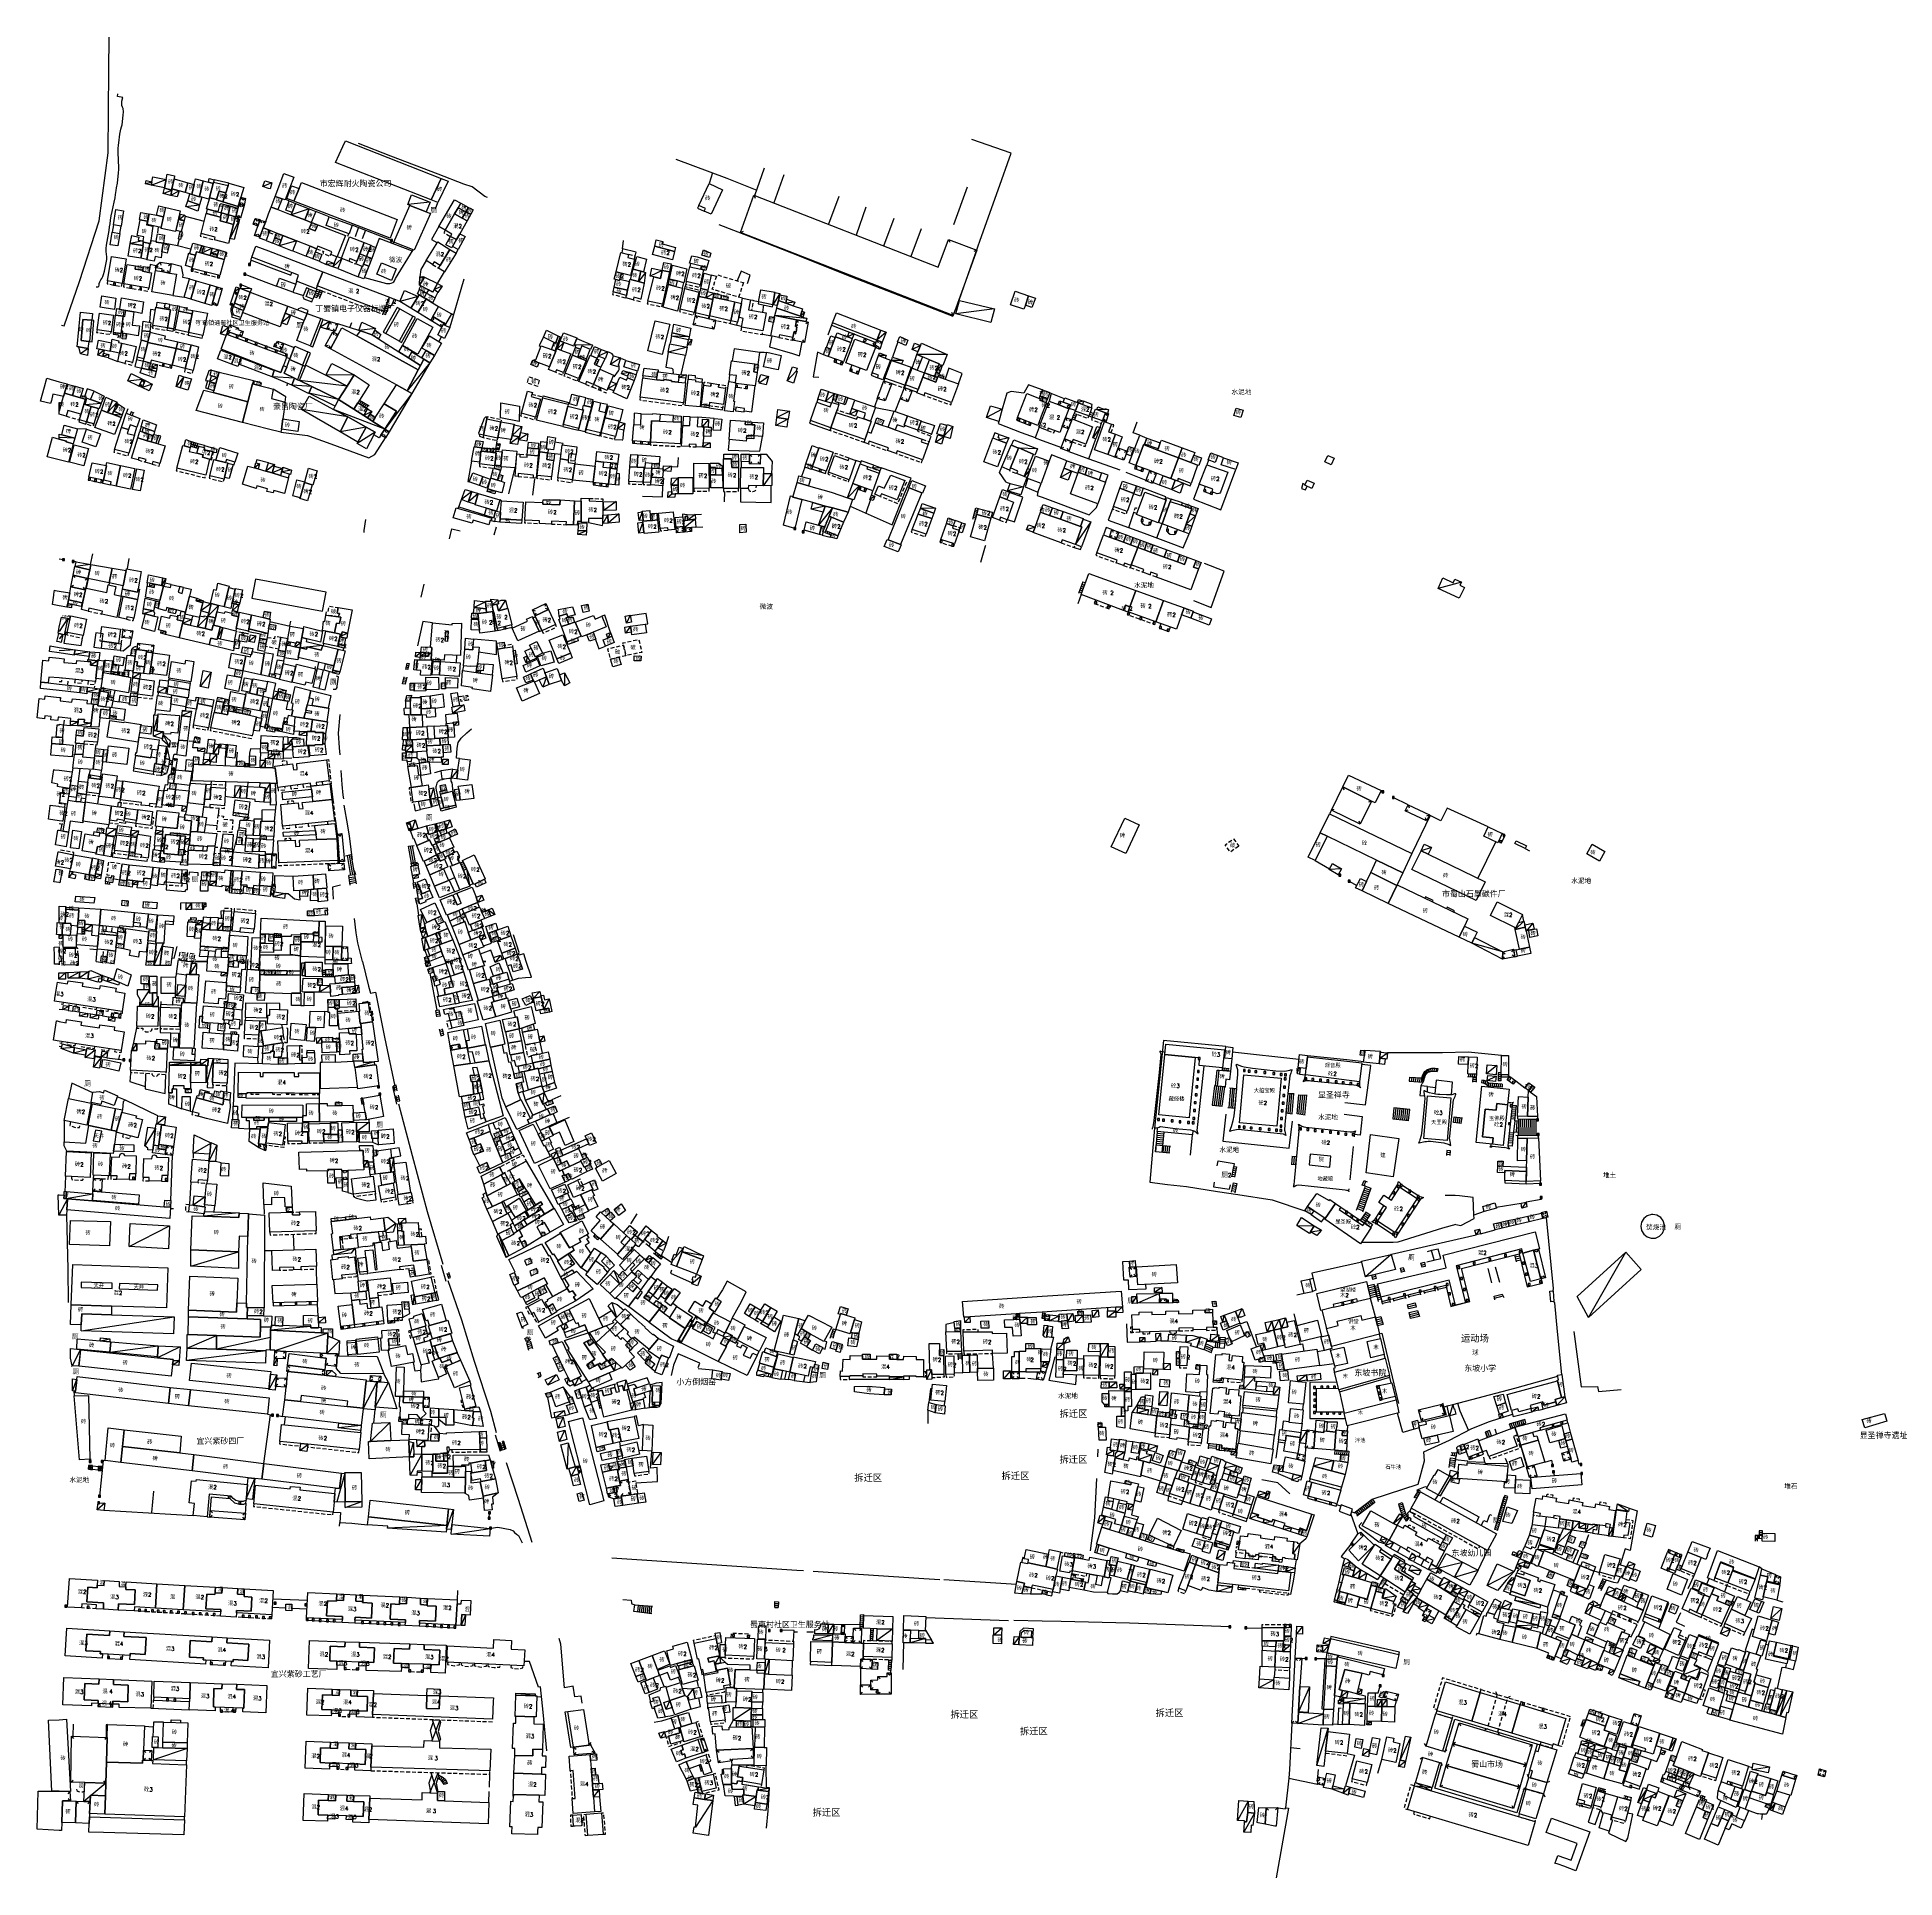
# Model space of a CAD drawing. Header units: millimetres. Extents: x 198 to 1143, y 0 to 936.
import ezdxf

# ---------------------------------------------------------------- set-up
doc = ezdxf.new("R2010")
doc.units = ezdxf.units.MM
doc.linetypes.add('X5', pattern=[3, 2, -1])
for name, color, linetype in [('HouseUnrebuilt', 30, 'Continuous'), ('NewDetailedHouse', 170, 'Continuous'), ('OldHouse', 17, 'Continuous'), ('Text', 252, 'Continuous')]:
    doc.layers.add(name, color=color, linetype=linetype)
doc.styles.add('HZ', font='rs.shx', dxfattribs={"width": 0.8, "bigfont": 'hztxt.shx'})
doc.linetypes.add('443', pattern='A,9.4,[169,AAA.SHX,S=1,R=0,X=0,Y=0.15],0.6', length=10)
doc.linetypes.add('444', pattern='A,4.5,[145,AAA.SHX,S=1,R=0,X=0,Y=1],4.5,-0.5,[146,AAA.SHX,S=1,R=0,X=0,Y=0],-0.5', length=10)
doc.linetypes.add('445', pattern='A,8,-0.5,[147,AAA.SHX,S=1,R=0,X=0,Y=0],-1.5', length=10)
doc.linetypes.add('447', pattern='A,8,-1,[148,AAA.SHX,S=1,R=0,X=0,Y=0],-1', length=10)

# ---------------------------------------------------------------- blocks, each defined once
blk = doc.blocks.new('gc291')
blk.add_lwpolyline([(-0.5, -0.5), (0.5, -0.5), (0.5, 0.5), (-0.5, 0.5), (-0.5, -0.5)])
blk = doc.blocks.new('*U1')
at = {"linetype": 'Continuous'}
for points in [[(0, 0), (0.5, 0.5), (-0.5, 0.5)], [(0, 0), (-0.5, 0.5), (-0.5, -0.5)], [(0, 0), (-0.5, -0.5), (0.5, -0.5)], [(0, 0), (0.5, -0.5), (0.5, 0.5)]]:
    blk.add_solid(points, dxfattribs=at)
blk = doc.blocks.new('gc002')
blk.add_lwpolyline([(-0.5, -0.5), (0.5, -0.5), (0.5, 0.5), (-0.5, 0.5), (-0.5, -0.5)])
at = {"linetype": 'Continuous'}
blk.add_blockref('*U1', (0, 0), dxfattribs=at)

msp = doc.modelspace()

# ---------------------------------------------------------------- linework, layer by layer
at = {"layer": 'HouseUnrebuilt', "linetype": '443', "flags": 128}
for points in [[(399.41, 638.35), (394.41, 639.03), (391.71, 626.68)], [(385.56, 598.59), (385.58, 595.04)], [(384.37, 578.81), (384.31, 576.15)], [(386.48, 567.7), (386.82, 565.3)], [(389.94, 566.72), (392.74, 567)], [(391.41, 569.67), (392.53, 568.69)], [(455.29, 419.5), (454.04, 425.11)], [(715.95, 265.05), (712.83, 253.18), (726.61, 250.92), (726.88, 255.85)], [(569.98, 255.17), (571.23, 254.71), (571.61, 256.18)], [(579.24, 257.62), (578.33, 253.67)], [(588.69, 255.56), (588.12, 252.42)], [(576.43, 253.77), (580.45, 253.56)], [(583.24, 253.03), (591.37, 252.02)]]:
    msp.add_lwpolyline(points, dxfattribs=at)
at = {"layer": 'HouseUnrebuilt', "linetype": 'Continuous', "flags": 128}
for points in [[(399.41, 638.35), (409.25, 637.32), (409.27, 638.12), (414.07, 638.14), (413.64, 621.7), (405.46, 622.1), (405.28, 619.44), (403.35, 619.56), (399.76, 619.78), (398.64, 619.84), (398.82, 622.8), (399, 625.85), (398.32, 625.99)], [(407.13, 631.51), (405.91, 631.56), (406.08, 634), (407.23, 633.97)], [(398.32, 625.99), (399, 625.85), (398.82, 622.8), (397.47, 622.97), (395.9, 623.17), (393.38, 623.48), (393.67, 626.24)], [(407.13, 631.51), (407.03, 628.91), (405.73, 629.07), (405.91, 631.56)], [(343.7, 614.44), (341.43, 604.98), (338.55, 605.63), (340.77, 615.16)], [(391.5, 619.64), (391.17, 614.39), (389.89, 614.53), (390.26, 619.69)], [(393.36, 623.24), (393.18, 621.59), (393.1, 620.82), (390.75, 621.15), (390.88, 623.5)], [(392.97, 619.57), (398.61, 619.34), (398.96, 619.33), (398.49, 611.54), (393.29, 611.82), (393.45, 614.16), (391.17, 614.39), (391.5, 619.64)], [(398.82, 622.8), (398.64, 619.84), (398.61, 619.34), (392.97, 619.57), (393.1, 620.82), (393.18, 621.59), (395.64, 621.48), (397.24, 621.41), (397.47, 622.97)], [(395.9, 623.17), (395.64, 621.48), (393.18, 621.59), (393.36, 623.24), (393.38, 623.48)], [(338.04, 596.26), (346.25, 594.96), (346.52, 594.92), (345.64, 588.1), (338.31, 589.27), (333.96, 589.96), (334.7, 592.92), (337.82, 592.48), (337.91, 593.36), (334.91, 593.76), (335.63, 596.64)], [(346.25, 594.96), (338.04, 596.26), (338.74, 599.56), (336.52, 600.18), (337.47, 604), (347.64, 601.5)], [(388.46, 600.34), (388.07, 600.33), (388.08, 598.57), (385.56, 598.59), (386.24, 601.45), (388.6, 601.54)], [(393.57, 594.62), (393.59, 591.68), (388.12, 591.62), (388.1, 595.08), (388.08, 598.57), (388.07, 600.33), (388.46, 600.34), (393.26, 600.39), (393.54, 600.39)], [(345.64, 588.1), (345.86, 588.07), (344.84, 582.12), (343.78, 582.14), (343.8, 582.62), (339.56, 582.67), (339.56, 583.11), (337.38, 583.09), (338.31, 589.27)], [(393.59, 591.68), (393.99, 591.69), (394, 591.47), (394.26, 585.57), (387.76, 585.11), (387.5, 591.6), (385.01, 591.55), (384.97, 595.03), (388.1, 595.08), (388.12, 591.62)], [(343.78, 582.14), (343.51, 576.79), (343.5, 576.44), (339.4, 576.42), (339.4, 575.93), (336.45, 575.96), (335.2, 575.98), (335.4, 580.94), (335.48, 582.91), (335.49, 583.08), (337.38, 583.09), (339.56, 583.11), (339.56, 582.67), (343.8, 582.62)], [(336.45, 575.96), (339.4, 575.93), (339.4, 576.42), (343.5, 576.44), (343.51, 576.79), (344.53, 576.88), (345.19, 571.41), (337.1, 570.66)], [(386.85, 578.89), (385.94, 578.86), (384.04, 578.8), (384.41, 585.07), (386.44, 585.11)], [(388.04, 578.81), (388.91, 578.87), (389.11, 576.35), (386.5, 576.24), (386.11, 576.22), (385.94, 578.86), (386.85, 578.89), (386.86, 578.73)], [(388.04, 578.81), (386.86, 578.73), (386.85, 578.89), (386.44, 585.11), (387.76, 585.11)], [(396.89, 579.44), (395.89, 579.37), (388.91, 578.87), (388.04, 578.81), (387.76, 585.11), (394.26, 585.57), (396.51, 585.73)], [(396.2, 575.78), (396.43, 573.18), (391.39, 572.75), (389.41, 572.58), (389.4, 572.75), (389.13, 576.09), (389.11, 576.35), (388.91, 578.87), (395.89, 579.37)], [(340.33, 555.6), (337.52, 555.23), (337.32, 556.77), (320.59, 554.59), (320.32, 556.68), (319.29, 564.51), (319.16, 565.5), (328.07, 566.6), (328.65, 563.62), (330.54, 563.82), (330.26, 566.87), (345.46, 568.75), (346.84, 558), (340.13, 557.13)], [(385.9, 572.29), (385.82, 569.76), (388.56, 569.71), (388.47, 567.79), (386.48, 567.7), (386.49, 568.47), (384.08, 568.42), (384.06, 572.33)], [(386.48, 575.71), (385.51, 575.56), (385.66, 573.54), (384.15, 573.54), (384.31, 576.15), (386.11, 576.22), (386.5, 576.24)], [(389.4, 572.75), (385.91, 572.75), (385.72, 572.75), (385.66, 573.54), (385.51, 575.56), (386.48, 575.71), (389.13, 576.09)], [(388.56, 569.71), (385.82, 569.76), (385.9, 572.29), (385.91, 572.75), (389.4, 572.75), (389.41, 572.58), (391.39, 572.75), (391.41, 569.67)], [(394.04, 555.48), (388.6, 554.62), (386.82, 565.3), (388.02, 565.43), (390.27, 565.66), (391.51, 565.79), (392.23, 560.84), (393.1, 561.03)], [(390.27, 565.66), (388.02, 565.43), (387.85, 566.59), (389.87, 566.87)], [(338.52, 547.57), (348.06, 548.46), (349.45, 537.69), (323.08, 534.99), (322.1, 546.04), (331.07, 546.87), (331.27, 543.76), (333.52, 543.98), (333.11, 547.07)], [(262.07, 530.78), (261.91, 528.91), (261.69, 526.18), (261.57, 524.72), (257.98, 525), (258.48, 531.07)], [(261.05, 522.52), (260.81, 518.93), (260.66, 516.67), (256.79, 517.11), (257.27, 523.17), (261.06, 522.62)], [(261.38, 522.5), (262.73, 522.4), (262.61, 521.05), (269.98, 520.43), (272.21, 520.25), (271.98, 516.56), (271.27, 516.61), (262.96, 517.22), (263.05, 518.78), (260.81, 518.93), (261.05, 522.52)], [(340.53, 528.16), (350.62, 528.53), (351.1, 517.55), (321.08, 516.35), (320.58, 527.43), (329.53, 527.76), (329.69, 524.66), (331.87, 524.75), (331.69, 527.84)], [(260.39, 513.84), (259.44, 505.54), (259.34, 504.64), (255.84, 505.15), (256.16, 508.11), (256.46, 508.07), (257.23, 514.16)], [(264.36, 513.45), (263.79, 506.44), (262.89, 506.51), (262.73, 505.16), (259.44, 505.54), (260.39, 513.84)], [(271.62, 509.7), (271.42, 506.16), (272.06, 506.14), (272.05, 505.83), (263.79, 506.44), (264.36, 513.45), (271.79, 512.71)], [(272.05, 505.83), (272.06, 506.14), (271.42, 506.16), (271.62, 509.7), (274.33, 509.5), (274.15, 505.67)], [(417.85, 452.1), (411.59, 450.46), (409.71, 449.97), (405.7, 449.17), (405.18, 452.18), (408.12, 452.84), (410.02, 453.25), (409.15, 455.97), (408.28, 458.66), (410.58, 459.41), (415.03, 460.85)], [(402.5, 448.53), (405.7, 449.17), (409.71, 449.97), (410.89, 444.66), (403.11, 443.1), (401.92, 448.41)], [(411.59, 450.46), (417.85, 452.1), (419.7, 446.35), (413.05, 445.05)], [(453.45, 427.86), (454.04, 425.11), (451.22, 424.56), (446.56, 423.67), (445.16, 430.18), (451.21, 431.35), (452.64, 431.63)], [(459.02, 416.4), (450.44, 414.51), (449.63, 417.9), (449.55, 418.24), (452.35, 418.86), (458.14, 420.13)], [(359.94, 412.21), (369.82, 413.53), (370.61, 413.64), (372.06, 402.86), (361.38, 401.43)], [(455.12, 402.39), (456.06, 399.62), (456.19, 399.24), (453.35, 398.17), (446.7, 395.66), (445.28, 399.94), (445.64, 400.05), (448.16, 400.79), (454.97, 402.83)], [(456.06, 399.62), (455.12, 402.39), (457.61, 403.23), (461.4, 404.51), (462.34, 401.74)], [(465.71, 281.52), (464.55, 280.89), (462.36, 279.71), (463.26, 278.39), (456.73, 274.58), (453.23, 280.82), (463.05, 286.37)], [(468.54, 283.05), (466.91, 282.17), (465.71, 281.52), (463.05, 286.37), (466.35, 288.03)], [(585.61, 284.45), (583.57, 276.66), (582.79, 273.7), (580.89, 266.41), (573.14, 268.11), (577.86, 286.15)], [(478.45, 277.19), (479.98, 273.9), (477.97, 272.93), (476.29, 272.12), (481.87, 263.82), (480.12, 262.63), (477.75, 261.03), (479.23, 258.85), (481.69, 260.3), (483.43, 261.31), (483.53, 261.15), (485.19, 258.57), (489.97, 260.88), (491.87, 257.95), (489.23, 256.81), (478.67, 252.25), (468.22, 268.78), (468.86, 269.19), (466.4, 273.27), (478.43, 277.24)], [(473.99, 254.7), (470.3, 252.98), (469.26, 252.5), (468.29, 254.52), (466.34, 258.57), (464.5, 262.37), (462.99, 265.52), (460.22, 271.26), (463.23, 272.2), (465.22, 272.82), (469.93, 263), (470.93, 263.49), (474.88, 255.12)], [(464.5, 262.37), (462.15, 261.24), (460.63, 264.39), (462.99, 265.52)], [(568.07, 267.48), (574.14, 265.27), (574.42, 265.16), (572.83, 259.8), (565.82, 261.88), (565.59, 261.94), (567.31, 267.76)], [(574.14, 265.27), (568.07, 267.48), (568.85, 269.59), (574.77, 267.31)], [(582.74, 264.69), (581.15, 257.21), (577.36, 258.03), (573.12, 258.96), (575.09, 266.63)], [(593.76, 261.29), (593.37, 259.48), (592.75, 259.64), (591.48, 259.98), (590.33, 255.2), (584, 256.58), (581.23, 257.19), (581.15, 257.21), (582.74, 264.69), (582.83, 265.09), (594.06, 262.65)], [(730.47, 255.77), (730.63, 265.63), (738.47, 265.46), (738.25, 255.61)], [(466.34, 258.57), (463.98, 257.44), (462.15, 261.24), (464.5, 262.37)], [(481.69, 260.3), (479.23, 258.85), (477.75, 261.03), (480.12, 262.63)], [(488.74, 262.77), (489.97, 260.88), (485.19, 258.57), (483.53, 261.15), (484.49, 261.77), (485.15, 260.88), (488, 263.08), (488.36, 263.36)], [(570.39, 256.54), (569.87, 254.81), (567.78, 255.45), (567.62, 254.89), (564.24, 255.49), (564.38, 257), (564.74, 258.21)], [(572.83, 259.8), (571.86, 256.1), (570.39, 256.54), (564.74, 258.21), (565.82, 261.88)], [(577.36, 258.03), (576.37, 253.5), (572, 254.4), (573.12, 258.96)], [(584, 256.58), (583.24, 253.03), (580.45, 253.56), (581.23, 257.19)], [(595.22, 256.94), (594.41, 252.39), (591.36, 251.92), (592.36, 257.46)], [(595.22, 256.94), (592.36, 257.46), (592.75, 259.64), (593.37, 259.48), (593.76, 261.29), (595.91, 260.82)], [(600.73, 261.72), (600.21, 258.56), (597.57, 259.11), (598.08, 262.27)], [(720.35, 263.53), (720.22, 258.05), (720.18, 256), (720.14, 254.53), (716.46, 254.67), (716.73, 263.61)], [(730.47, 255.77), (720.18, 256), (720.22, 258.05), (727.06, 257.89), (727.2, 264.15), (730.6, 264.09)], [(721.89, 264.44), (727.2, 264.32), (727.2, 264.15), (727.06, 257.89), (720.22, 258.05), (720.35, 263.53), (720.37, 264.47)], [(466.82, 229.59), (463.24, 228.72), (462.19, 233.41), (465.78, 234.27)], [(467.74, 223.01), (463.93, 221.98), (462.9, 226.68), (466.71, 227.7)], [(475.14, 206.39), (474.28, 209.76), (468.57, 232.06), (475.7, 233.98), (486.53, 191.71), (479.39, 189.79)], [(489.66, 227.93), (491.21, 221), (486.47, 219.86), (482.58, 218.92), (480.18, 230.04), (488.15, 232.01), (489.08, 227.82)], [(495.31, 221.91), (493.79, 228.71), (489.66, 227.93), (489.08, 227.82), (488.15, 232.01), (488.12, 232.17), (501.84, 234.64), (504.24, 223.54), (495.35, 221.72)], [(495.31, 221.91), (491.21, 221), (489.66, 227.93), (493.79, 228.71)], [(471.87, 209.07), (468.75, 208.16), (468.48, 208.08), (467.9, 207.92), (464.56, 220.3), (468.31, 221.35)], [(473.7, 205.97), (473.83, 205.49), (473.29, 205.33), (469.78, 204.31), (468.75, 208.16), (471.87, 209.07), (472.8, 209.33)], [(489.68, 207.13), (485.8, 206.36), (484.99, 210.03), (488.87, 210.8)], [(494.19, 208.33), (494.35, 207.59), (493.51, 207.42), (493.43, 207.88), (489.68, 207.13), (488.87, 210.8), (493.42, 211.79)], [(497.77, 208.92), (494.19, 208.33), (493.42, 211.79), (497.13, 212.45)], [(498.86, 202.6), (494.51, 201.78), (493.51, 207.42), (494.35, 207.59), (494.19, 208.33), (497.77, 208.92), (498.92, 202.61)], [(501.32, 209.51), (497.77, 208.92), (497.13, 212.45), (497.05, 212.87), (500.7, 213.47)], [(501.32, 209.51), (500.7, 213.47), (508.16, 214.54), (509.39, 206.66), (501.93, 205.6)], [(469.78, 204.31), (473.29, 205.33), (474.68, 200.17), (471.11, 199.35)], [(493.51, 207.42), (494.51, 201.78), (494.89, 199.63), (492.64, 199.18), (491.29, 198.91), (487.82, 198.22), (485.8, 206.36), (489.68, 207.13), (493.43, 207.88)], [(491.88, 195.98), (488.52, 195.31), (488.4, 195.29), (487.82, 198.22), (491.29, 198.91)], [(425.28, 193.16), (425.35, 193.17), (425.13, 194.23), (432.76, 195.81), (429.83, 193.67), (430.16, 190.14), (429.42, 190.08), (429.69, 187.2), (425.86, 186.85)], [(476.43, 192.15), (473.97, 191.46), (472.9, 195.31), (475.36, 196.01)], [(496.13, 189.41), (492.16, 188.84), (491.5, 192.79), (493.39, 193.06), (495.48, 193.36)], [(504.11, 190.56), (496.13, 189.41), (495.48, 193.36), (495.34, 194.17), (500.15, 194.86), (503.32, 195.32)], [(504.11, 190.56), (503.32, 195.32), (503.69, 195.37), (507, 195.85), (507.78, 191.18)]]:
    msp.add_lwpolyline(points, close=True, dxfattribs=at)
at = {"layer": 'HouseUnrebuilt'}
for points in [[(393.36, 623.24), (390.75, 621.15)], [(395.9, 623.17), (393.18, 621.59)], [(386.5, 576.24), (385.51, 575.56)], [(389.13, 576.09), (385.72, 572.75)], [(570.39, 256.54), (564.24, 255.49)]]:
    msp.add_lwpolyline(points, dxfattribs=at)
at = {"layer": 'HouseUnrebuilt', "linetype": 'X5', "flags": 128}
for points in [[(343.25, 557.54), (343.45, 556), (347.04, 556.47), (346.84, 558)], [(730.47, 255.77), (730.45, 254.37), (738.22, 254.21), (738.25, 255.61)]]:
    msp.add_lwpolyline(points, dxfattribs=at)
msp.add_lwpolyline([(452.35, 418.86), (449.55, 418.24), (449.63, 417.9), (447.87, 417.52), (446.56, 423.67), (451.22, 424.56)], close=True, dxfattribs=at)
at = {"layer": 'HouseUnrebuilt', "linetype": 'Continuous', "flags": 128}
for points in [[(499.07, 201.31), (500.15, 194.86), (495.34, 194.17), (495.48, 193.36), (493.39, 193.06), (492.77, 196.16), (493.23, 196.25), (492.64, 199.18), (494.89, 199.63), (494.51, 201.78), (498.86, 202.6), (499.07, 201.31)], [(493.39, 193.06), (491.5, 192.79), (488.96, 193.57), (488.52, 195.31), (491.88, 195.98), (492.77, 196.16), (493.39, 193.06)]]:
    msp.add_lwpolyline(points, dxfattribs=at)
at = {"layer": 'NewDetailedHouse'}
for points in [[(309.23, 660.58), (307.45, 650.96), (343.42, 644.32), (345.2, 653.94)], [(458.89, 382.01), (466.63, 385.62), (471.24, 374.54), (466.8, 372.61), (463.96, 379.32), (460.89, 377.95)]]:
    msp.add_lwpolyline(points, close=True, dxfattribs=at)
at = {"layer": 'NewDetailedHouse', "linetype": 'Continuous', "flags": 128}
for points in [[(403.28, 618.51), (402.82, 611.69), (399.23, 611.91), (399.69, 618.72)], [(390.05, 604.22), (387.98, 604.17), (388.03, 607.66), (390.1, 607.72)], [(395.97, 604.37), (395.96, 603.86), (390.04, 603.71), (390.05, 604.22), (390.1, 607.72), (395.9, 607.86), (396.03, 607.87)], [(395.97, 604.37), (396.03, 607.87), (395.9, 607.86), (395.98, 610.81), (402.43, 610.66), (402.51, 604.54)], [(405.16, 544.22), (403.4, 543.77), (401.96, 549.34), (403.69, 549.93)], [(411.14, 545.73), (405.16, 544.22), (403.69, 549.93), (403.36, 551.24), (406.75, 552.1), (409.34, 552.75)], [(413.48, 548.21), (411.48, 547.96), (410.52, 553.55), (412.67, 553.9)], [(413.48, 548.21), (412.67, 553.9), (412.46, 555.38), (419.33, 556.17), (420.33, 549.06)], [(403.4, 543.77), (405.16, 544.22), (411.14, 545.73), (411.4, 544.58), (403.73, 542.52)], [(246.07, 529.57), (245.06, 521.86), (245.04, 521.72), (237.64, 522.58), (238.7, 530.5)], [(246.09, 533.01), (245.75, 530.34), (238.67, 531.33), (239.19, 535.29), (246.28, 534.46)], [(345.33, 503.5), (340.89, 503.11), (339.04, 502.94), (338.64, 510.24), (344.98, 510.64), (345.61, 503.52)], [(415.07, 512.47), (418.18, 504.97), (418.42, 504.4), (413.25, 502.51), (408.26, 514.54), (409.53, 515.01), (412.92, 516.25), (413.43, 516.43)], [(341.18, 497.13), (340.89, 503.11), (345.33, 503.5), (345.99, 496.94), (341.21, 496.54)], [(421.48, 498.78), (422.47, 496.18), (422.17, 496.06), (414.48, 492.89), (412.65, 492.14), (406.98, 489.81), (406.48, 489.61), (403.21, 497.47), (409.67, 500.01), (411.92, 495), (413.83, 495.75), (411.73, 500.82), (419.52, 503.88)], [(423.02, 493.75), (415.47, 490.55), (414.48, 492.89), (422.17, 496.06)], [(424, 492.07), (424.45, 491.11), (425.92, 487.92), (423.97, 487.1), (418.71, 484.87), (418.2, 484.65), (416.22, 488.95), (415.48, 490.53), (415.47, 490.55), (423.02, 493.75), (423.2, 493.82)], [(417.45, 480.98), (418.75, 477.06), (412.81, 474.69), (409.25, 483.93), (415.35, 486.37), (415.22, 486.67), (415.52, 486.81)], [(425.85, 479.9), (423.08, 478.79), (418.75, 477.06), (417.45, 480.98), (419.75, 481.85), (424.51, 483.63)], [(424.51, 483.63), (419.75, 481.85), (418.71, 484.87), (423.97, 487.1), (425.08, 483.85)], [(432.53, 482.26), (431.56, 481.92), (428.27, 480.77), (427.43, 480.47), (426.43, 483.85), (431.53, 485.65)], [(432.5, 479.09), (430.25, 478.16), (430.4, 477.71), (429.35, 477.34), (428.27, 480.77), (431.56, 481.92)], [(439.25, 479.1), (433.21, 476.95), (432.5, 479.09), (431.56, 481.92), (432.53, 482.26), (437.62, 484.05)], [(423.94, 476.96), (425.52, 473.6), (422.74, 472.56), (414.78, 469.57), (412.81, 474.69), (418.75, 477.06), (423.08, 478.79)], [(433.21, 476.95), (432.42, 476.67), (429.85, 475.75), (429.35, 477.34), (430.4, 477.71), (430.25, 478.16), (432.5, 479.09)], [(441.43, 472.85), (434.58, 470.41), (432.42, 476.67), (433.21, 476.95), (439.25, 479.1)], [(442.44, 469.93), (436.23, 467.72), (435.59, 467.49), (434.58, 470.41), (441.43, 472.85)], [(436.23, 467.72), (442.44, 469.93), (443.79, 466.08), (444.04, 466.08), (443.79, 466.08), (445.14, 462.24), (440.34, 460.93), (439.42, 464.45), (437.53, 463.96), (436.8, 466.08)], [(455.83, 393.79), (457.17, 390.89), (450.39, 387.89), (446.7, 395.66), (453.35, 398.17), (455.43, 393.6)], [(458.08, 394.95), (458.13, 394.83), (456.81, 394.23), (455.83, 393.79), (455.43, 393.6), (453.35, 398.17), (456.19, 399.24)], [(449.1, 386.25), (447.66, 385.61), (448.58, 383.53), (442.14, 380.68), (436.55, 392.12), (444.08, 395.8), (444.25, 395.89)], [(456.81, 394.23), (458.13, 394.83), (458.08, 394.95), (460.02, 395.71), (460.69, 393.95), (457.5, 392.62)], [(492.84, 284.98), (492.06, 284.21), (490.87, 283.05), (491.54, 282.3), (487.62, 280.77), (486.19, 280.21), (484.01, 284.74), (490.4, 288.58)], [(496.73, 288.77), (492.84, 284.98), (490.4, 288.58), (488.74, 291.02), (490.59, 292.68), (493.19, 291.61)], [(500.2, 286.67), (494.89, 281.49), (493.46, 282.86), (492.06, 284.21), (492.84, 284.98), (496.73, 288.77), (497.35, 289.38)], [(563.37, 290.49), (560.46, 285.59), (557.98, 287.06), (560.89, 291.97)], [(566.37, 288.71), (564.07, 284.84), (563.46, 283.81), (560.46, 285.59), (563.37, 290.49)], [(571.44, 290.12), (567.2, 282.98), (564.07, 284.84), (566.37, 288.71), (568.31, 291.98)], [(572.89, 285.3), (570.39, 281.09), (567.2, 282.98), (571.44, 290.12), (574.63, 288.22)], [(570.39, 281.09), (572.89, 285.3), (576.54, 283.14), (573.32, 277.72), (569.68, 279.89)], [(448.44, 273.26), (447.18, 272.72), (446.36, 274.42), (447.6, 274.99)], [(489.53, 278.72), (482.57, 272.39), (479.13, 277.46), (486, 280.14), (486.19, 280.21), (487.62, 280.77)], [(554.27, 273.54), (554.43, 273.85), (557.82, 280.5), (569.03, 274.79), (565.5, 267.78)], [(553.82, 272.65), (554.69, 272.2), (554, 270.67), (556.14, 269.66), (556.89, 271.08), (559.33, 269.84), (557.32, 265.91), (560.86, 264.27), (562.29, 266.95), (564.5, 265.8), (559.36, 255.6), (544.71, 262.65), (548.9, 270.23), (548.5, 270.43), (550.39, 273.51), (553.49, 272.01)]]:
    msp.add_lwpolyline(points, close=True, dxfattribs=at)
at = {"layer": 'NewDetailedHouse', "linetype": 'X5', "flags": 128}
for points in [[(237.64, 522.58), (237.45, 521.19), (244.86, 520.33)], [(563.46, 283.81), (566.59, 281.95), (567.2, 282.98)]]:
    msp.add_lwpolyline(points, dxfattribs=at)
at = {"layer": 'NewDetailedHouse'}
for points in [[(455.43, 393.6), (456.19, 399.24)], [(490.59, 292.68), (492.84, 284.98)], [(566.59, 281.95), (569.78, 280.06)]]:
    msp.add_lwpolyline(points, dxfattribs=at)
at = {"layer": 'OldHouse', "linetype": '443', "flags": 128}
for points in [[(210.57, 789.79), (211.98, 789.47), (219.83, 811.96), (229.77, 842.87), (234.37, 877.4), (234.68, 919.56), (234.86, 936.32)], [(427.32, 854.69), (425.97, 855.23), (419.47, 860.17), (415.25, 861.58), (402.21, 866.67), (378.2, 875.79), (361.64, 882.22)], [(544.9, 841.02), (559.97, 835.19), (581.87, 826.62), (612.15, 814.62), (664.08, 794.42), (667.18, 802.54), (677.96, 833.12), (687.11, 858.67), (693.6, 877.26), (673.69, 884.22)], [(523.07, 874.33), (549, 864.63), (564.25, 858.46)], [(563.29, 855.74), (568.26, 869.83)], [(541.79, 867.28), (540.06, 861.82)], [(578.01, 866.23), (572.9, 851.99)], [(671.3, 860.08), (664.4, 840.81)], [(291.42, 850.58), (292.47, 850.34)], [(326.38, 853.02), (324.48, 853.77)], [(400.84, 849.01), (402.08, 852.17)], [(606.02, 855.19), (600.8, 841.12)], [(273.45, 845.3), (283.2, 842.66)], [(346.7, 844.96), (339.92, 847.67)], [(619.8, 849.77), (614.89, 835.62)], [(628.89, 830.16), (634.16, 844.23)], [(237.07, 840.91), (236.42, 837.1)], [(240.31, 836.45), (240.98, 840.21)], [(259.85, 839.79), (259.36, 836.73)], [(262.45, 831.63), (269.66, 830.41)], [(270.39, 833.52), (269.66, 830.41), (276.28, 828.58)], [(314.68, 832.85), (315.99, 832.32)], [(315.99, 832.32), (318.14, 831.44)], [(315.99, 832.32), (318.14, 831.44)], [(356.67, 836.29), (356.05, 834.84)], [(378.46, 832.92), (358.47, 840.61)], [(360.2, 834.94), (361.76, 839.24)], [(365.22, 838.08), (363.49, 833.65)], [(389.12, 827.41), (372.22, 833.83), (370.53, 829.31)], [(379.27, 831.15), (379.62, 832.06)], [(402.57, 839.95), (398.78, 833.41), (401.59, 831.85)], [(496.02, 828.69), (496.49, 832.96)], [(647.82, 838.79), (642.61, 824.81)], [(307.02, 822.93), (306.23, 820.7)], [(328.27, 827.59), (335.11, 824.9)], [(341.7, 822.31), (345.32, 820.68)], [(364.7, 814), (375.99, 811), (376.91, 810.92), (377.61, 811), (378.34, 811.19), (379.2, 811.52), (379.69, 811.92), (380.07, 812.43), (380.53, 813.59), (389.57, 828.15)], [(396.17, 822.74), (393.32, 818.13), (392.94, 814.43)], [(411.29, 826.43), (412.31, 828.28)], [(502.47, 824.85), (502.96, 826.99), (496.02, 828.69), (495.59, 826.62)], [(258.56, 820.05), (255.65, 820.61), (255.46, 819.07)], [(258.49, 818.97), (258.37, 817.63)], [(275.69, 813.34), (272.34, 814.03), (272.53, 815.46), (271.66, 819.68), (266.43, 820.95)], [(303.91, 815.68), (315.99, 811.13)], [(351.24, 818.56), (361.51, 814.46)], [(401.91, 810.96), (405.47, 816.95)], [(408.18, 788.62), (408.82, 790.59), (415.46, 813.35)], [(530.52, 821.22), (530.16, 819.52)], [(543.79, 814.63), (541.15, 815.32)], [(559.54, 810.93), (560.89, 815.17), (556.28, 817.25), (554.35, 812.37)], [(267.3, 804.82), (273.05, 803.97)], [(315.99, 811.13), (319.97, 809.63)], [(315.99, 811.13), (319.97, 809.63)], [(328.29, 806.55), (333.64, 804.94)], [(329.86, 810.66), (330.4, 812.09)], [(400.63, 803.78), (402.1, 806.39)], [(526.43, 808.56), (527.24, 811.39)], [(528.11, 810.69), (527.83, 809.44)], [(557, 803.49), (555.06, 804.04)], [(258.42, 797.44), (255.86, 797.75), (255.38, 791.26)], [(265.77, 800.37), (263.26, 800.86)], [(270.82, 799.35), (269.55, 799.67)], [(382.65, 801.77), (379.91, 803.07)], [(410.05, 794.82), (408.92, 795.49)], [(565.17, 801.72), (562.46, 802.18)], [(567.31, 796.35), (567.91, 800.11)], [(255.8, 789.06), (256.99, 788.95)], [(361.85, 787.15), (351.2, 790.46)], [(358.16, 791.05), (357.23, 788.72)], [(554.2, 789.83), (556.55, 789.3)], [(567.13, 785.15), (571.97, 784.3)], [(571.94, 784.44), (570.75, 778.82), (582.45, 775.35), (586.07, 774.27), (587.39, 781.17)], [(602.31, 789.8), (600.38, 784.74)], [(402.62, 781.4), (403.9, 783.87)], [(455.71, 783.67), (453.5, 779.54), (454.47, 779.02)], [(477.63, 772.76), (479.59, 777.38)], [(491.36, 774.28), (490.72, 775.23), (490.02, 775.64), (489.32, 775.94), (488.45, 776.2)], [(519.25, 776.06), (517.93, 768.4), (520.82, 767.97), (521.25, 767.8), (521.52, 767.48), (521.65, 766.8), (521.71, 765.75), (521.58, 765.17)], [(520.89, 784.26), (520.14, 780.57)], [(528.81, 778.7), (529.05, 779.88)], [(564.94, 769.85), (565.77, 775.91), (552.72, 777.73), (551.68, 771.62)], [(569.26, 775.68), (568.07, 775.9), (565.61, 775.92)], [(598.16, 774.8), (595.24, 776.1), (592.93, 763.54), (595.88, 763.41)], [(636.06, 781.31), (633.38, 773.53)], [(234.27, 773.14), (239.21, 771.27)], [(248.76, 772.34), (247.84, 768.78), (251.46, 767.97)], [(286.88, 766.85), (286.47, 766.9), (286.04, 766.79), (285.58, 766.54), (285.31, 766.03), (283.9, 761.74), (284.84, 761.47)], [(484.94, 768.4), (487.07, 772.66)], [(491.69, 763.6), (493.96, 766.59), (494.26, 767.3), (494.34, 768.11), (494.28, 768.86), (493.9, 769.81)], [(497.67, 771.92), (496.18, 772.43), (494.79, 772.6)], [(502.95, 764.62), (503.57, 766.4)], [(525.87, 764.7), (527.94, 774.39)], [(666.85, 760.02), (668.8, 765.26), (662, 767.86), (660.07, 762.41)], [(227.29, 756.25), (223.69, 757.47), (222.23, 753.42)], [(324.41, 750.71), (324.79, 753.42), (318.35, 757.23)], [(325.38, 758.89), (325.52, 760.1)], [(506.34, 763.99), (506.24, 762.95)], [(527.98, 760.44), (528.21, 762.83)], [(536.53, 760.89), (536.62, 762.36), (533.06, 762.79), (533.17, 764.06), (529.44, 764.33), (529.29, 762.41)], [(550.47, 764.58), (550.04, 761.1)], [(557.9, 746.2), (561.77, 745.77), (563.46, 758.88)], [(709.47, 757), (702.52, 759.53), (700.04, 755.22), (693.66, 755.99), (691.46, 755.16), (689.14, 747.01)], [(709.6, 756.97), (709.47, 757)], [(709.6, 756.97), (709.47, 757)], [(244.39, 747.19), (243.58, 745.08)], [(477.4, 752.86), (473.91, 753.75)], [(487.36, 745.53), (488.27, 749.4), (484.58, 750.18)], [(539.86, 747.73), (546.88, 746.68), (547.09, 747.95)], [(552.39, 747.17), (553.48, 747.04)], [(595.34, 752.16), (594.8, 750.56)], [(605.79, 749.45), (606.05, 750.28)], [(614.14, 751.67), (610.43, 752.78)], [(625.6, 752.63), (624.23, 748.34)], [(624.65, 747.95), (634.14, 746.03)], [(634.65, 745.85), (637.25, 752.34)], [(720.87, 752.41), (714.1, 754.98), (712.94, 751.13)], [(734.47, 747.81), (734.84, 749.45), (730.5, 751.11)], [(223.39, 736.98), (218.7, 737.11)], [(247.68, 733.78), (248.85, 737.9)], [(251.14, 738.3), (250.45, 735.9)], [(505.5, 744.78), (501.93, 745.05), (501.69, 739.3)], [(521.99, 743.85), (515.12, 744.35)], [(530.4, 743.19), (526.91, 743.42), (526.61, 738.84)], [(542.64, 742.25), (534.32, 743.01)], [(687.37, 740.82), (687.06, 739.72)], [(687.06, 739.72), (698.7, 735.21)], [(707.9, 737.85), (705.8, 732.5), (709.47, 731.2)], [(738.89, 737.73), (739.69, 739.91)], [(759.08, 733.78), (755.67, 734.98), (757.7, 740.65)], [(283.38, 728.55), (280.71, 729.33)], [(322.25, 735.3), (335.81, 733.66), (336.79, 733.33), (347.61, 729.53), (366.96, 722.3), (369.98, 723.95), (375.37, 732.46)], [(432.06, 729.65), (432.3, 731.15)], [(465.48, 728.93), (465.74, 729.65), (461.39, 730.32)], [(491.95, 731.73), (495.73, 731.41), (496.16, 731.51), (496.35, 732.11), (496.59, 736.35)], [(550.18, 731.57), (549.77, 726.2), (565.79, 725.78), (567.19, 733.26)], [(651.93, 730.63), (652.92, 733.39)], [(687.63, 734.15), (685.32, 735.03), (684.4, 732.48)], [(698.7, 735.21), (705.89, 732.71)], [(709.47, 731.2), (719.24, 727.66)], [(709.47, 731.2), (719.24, 727.66)], [(733.1, 721.88), (736.79, 731.97)], [(297.9, 718.85), (298.4, 718.72), (298.84, 720.15)], [(315.95, 719.74), (310.01, 721.3), (309.45, 719.82)], [(419.08, 720.58), (417.27, 710.36), (418.02, 710.09)], [(461.41, 724.53), (464.65, 724.16)], [(471.93, 720.69), (472.33, 723.99)], [(520.81, 717.99), (524.15, 717.72), (524.53, 722.52)], [(556.26, 720.41), (556.31, 717.75)], [(572, 714.29), (572.19, 720.43), (569.33, 723.99), (566.14, 724.08)], [(617.12, 720.13), (614.6, 721)], [(623.75, 718.6), (617.35, 720.75), (616.8, 719.26)], [(722.06, 720.88), (714.18, 723.8), (713.07, 720.7)], [(722.95, 725.57), (733.1, 721.88)], [(733.1, 721.88), (748.95, 716.16)], [(794.12, 721.18), (793.15, 718.69)], [(801.61, 722.36), (798.8, 723.46)], [(326.11, 712.22), (326.58, 714.07)], [(438.18, 703.99), (440.53, 713.82), (441.4, 717.21)], [(451.21, 711.68), (450.21, 703.26)], [(546.76, 713.67), (546.68, 716.82)], [(588.7, 717.65), (586.98, 712.85)], [(611.79, 697.72), (633.15, 688.32), (639.47, 704.24), (641.82, 709.66), (642.88, 711.99), (627.47, 717.29)], [(691.16, 709.89), (687.78, 714.79), (688.97, 717.72)], [(691.16, 709.89), (693.18, 709.34)], [(699.96, 707.65), (701.66, 711.98)], [(702.17, 711.79), (700.71, 707.58), (707.16, 704.79)], [(707.16, 704.79), (708.96, 709.34)], [(741.72, 709.99), (742.98, 713.48), (739.68, 714.65)], [(751.94, 715.04), (762.24, 710.89)], [(769.18, 708.41), (765.81, 709.74)], [(789.33, 708.95), (786.35, 701.32), (800.28, 695.87), (807.94, 716.31)], [(843.14, 708.62), (842.01, 709.19), (841.3, 706.79), (843.44, 706.01), (844.18, 707.83)], [(413.98, 700.97), (412.36, 696.71)], [(434.38, 700.47), (433.5, 700.92)], [(506.17, 702.79), (516.38, 702.49), (516.41, 708.07)], [(547.78, 705.2), (547.68, 700)], [(556.03, 706.79), (555.94, 700.02), (571.64, 699.63)], [(571.64, 699.63), (571.64, 708.19)], [(622.13, 701.08), (619.68, 694.25)], [(622.56, 703.36), (623.25, 705.56)], [(691.65, 690.9), (695.33, 689.84), (699.68, 702.31), (692.7, 704.74)], [(697.93, 702.92), (698.24, 703.56)], [(707.16, 704.79), (706.85, 703.23), (709.47, 702.24)], [(709.47, 702.24), (733.31, 693.36), (737.03, 696.98), (737.73, 698.92)], [(709.47, 702.24), (733.31, 693.36), (737.03, 696.98), (737.73, 698.92)], [(771.95, 701.09), (772.36, 702.54), (760.82, 706.88)], [(780.74, 699.46), (775.06, 701.29)], [(365.28, 690.98), (364.46, 685.33), (364.37, 684.34)], [(412.74, 697.36), (425.86, 693.26)], [(429.19, 690.45), (431.1, 689.96)], [(528.88, 693.26), (526.5, 693.68), (526.53, 692.29)], [(536.13, 693.46), (533, 693.27)], [(668.59, 689.3), (665.22, 690.49)], [(745.19, 696.35), (743.06, 690.63), (757.65, 685.35)], [(753.56, 686.83), (756.03, 694.49)], [(430.72, 683.24), (431.85, 687.19)], [(478.64, 689.38), (485.77, 687.95), (485.97, 688.97)], [(533.15, 687.03), (536.85, 687.2)], [(587.89, 684.72), (588.32, 685.5)], [(597.51, 683.04), (601.53, 682)], [(744.88, 685.88), (741.96, 686.96), (740.56, 683.17)], [(757.65, 685.35), (762.6, 683.49), (774.87, 678.94), (781.23, 676.53), (784.13, 683.66)], [(767.79, 681.67), (770.4, 688.67)], [(225.31, 668.12), (226.53, 673.51)], [(244.13, 665.82), (245.1, 671.18)], [(678.27, 669.26), (680.67, 677.56), (680.75, 677.83)], [(211.61, 670.52), (209.47, 670.73)], [(218.15, 669.36), (216.54, 669.62)], [(786.4, 649.7), (795.41, 646.13), (802.09, 664.76), (791.97, 668.52)], [(224.17, 660.82), (223.13, 656.03)], [(234.89, 658.66), (234.69, 657.58)], [(254.23, 658.79), (254.13, 657.1)], [(262.61, 657.46), (262.52, 657.11)], [(266.35, 657.94), (263.18, 658.62)], [(272.61, 656.44), (270.78, 656.84)], [(393.5, 651.52), (395.02, 658.07)], [(729.23, 652.81), (727.51, 648.11)], [(507.58, 637.66), (508.9, 637.84), (507.95, 643.15), (499.89, 641.88)], [(213.51, 633.4), (212.75, 633.59), (211.72, 628), (220.56, 626.79), (221.35, 630.6)], [(230.6, 632.96), (228.01, 633.33), (227, 626.07), (230.9, 625.49)], [(276.88, 640.05), (277.39, 641.85)], [(298.78, 629.9), (299.62, 634.12)], [(316.54, 639.04), (326.87, 636.74)], [(327.07, 639.21), (326.56, 636.81)], [(419.18, 640.83), (419.19, 640.31)], [(489.84, 633.52), (486.91, 642.25), (485.54, 641.71)], [(240.5, 624.25), (241.95, 624.08), (245.75, 627.16), (246.23, 630.38)], [(249.25, 626.03), (248.5, 626.14), (247.99, 626.18), (247.62, 626.07), (247.27, 625.92), (246.96, 625.67), (246.74, 625.34), (246.7, 625.14)], [(343.89, 627.87), (343.69, 626.85)], [(353.99, 624.34), (354.24, 625.53)], [(422.78, 623.61), (431.81, 622.33), (431.83, 629.15), (420.18, 630.17)], [(482.27, 629.96), (483.96, 625.2), (487.37, 626.56)], [(232.98, 619.33), (232.16, 619.07)], [(243.82, 620.33), (242.43, 620.5)], [(323.75, 619.08), (323.96, 620.65)], [(339.67, 615.02), (339.84, 616.22)], [(339.68, 614.47), (340.54, 614.18)], [(340.77, 615.16), (341.58, 618.25)], [(411.57, 621.8), (411.35, 618.19)], [(415.02, 616.44), (414.65, 614.13)], [(429.89, 611.98), (430.42, 617.06), (425.37, 617.37)], [(213.79, 606.9), (214.01, 608.7)], [(227.47, 605.18), (227.58, 606.23)], [(232.03, 613.89), (232.01, 613.17)], [(265.15, 608.74), (260.47, 609.31), (260.04, 605.97)], [(265.35, 610.29), (265.26, 609.58)], [(276.09, 607.64), (276.19, 608.36)], [(318.84, 603.81), (319.64, 607.5), (315.35, 608.52)], [(318.83, 612.09), (318.95, 612.61)], [(319.2, 610.36), (321.63, 609.83)], [(341.43, 604.98), (344.65, 604.25), (346.85, 613.58)], [(348.83, 604.59), (349.93, 604.68), (350.55, 605.05), (350.77, 605.58), (350.9, 606.18), (351.52, 610.93), (350.43, 611.32)], [(236.8, 598.75), (236.06, 595.34)], [(236.8, 598.75), (239.92, 598.18)], [(237.13, 600.27), (237.93, 603.96)], [(259.77, 602.85), (259.6, 601.35)], [(272.1, 593.69), (272.21, 594.02), (273.86, 593.86), (273.93, 595.4)], [(315.98, 600.37), (318.1, 599.84)], [(413.48, 600.91), (412.35, 600.69)], [(211.43, 586.56), (215.13, 586.24)], [(211.86, 586.51), (212.07, 588.83)], [(258.51, 594.15), (257.99, 591.55)], [(325.39, 588.16), (325.65, 589.75)], [(352.23, 591.85), (351.37, 582.21), (351.83, 574.8), (352.21, 571.28)], [(400.17, 585.87), (396.51, 585.73)], [(412.48, 588.16), (412.07, 592.21), (405.93, 591.66), (406.28, 587.24)], [(277.96, 578.07), (275.54, 578.24)], [(279.99, 574.81), (277.42, 574.82), (277.81, 577.52)], [(325.73, 580.16), (323.88, 580.38)], [(332.14, 579.62), (330.38, 579.88), (328.29, 579.97)], [(413.03, 569.46), (411.49, 569.56), (411.89, 574.71), (412.33, 577.57), (413.85, 579.68), (416.86, 582.48), (419.17, 584.5)], [(227.98, 574.4), (228.23, 576.4)], [(267.47, 569.49), (267.87, 571.67), (269.33, 571.52)], [(284.56, 572.1), (282.96, 572.06), (282.8, 569)], [(294.02, 565.72), (294.11, 569.75), (294.4, 574.36)], [(299.49, 565.45), (300.16, 572.57)], [(311.87, 574.19), (306.67, 574.28), (306.32, 572.15), (306.32, 570.66)], [(311.76, 572.23), (311.7, 568.53)], [(323.38, 569.55), (327.8, 569.71)], [(323.45, 573), (323.77, 572.94), (323.85, 573.61)], [(216.36, 564.55), (216.01, 562.64)], [(219.28, 557.81), (220.1, 564.27)], [(224.75, 561.13), (225.32, 563.59)], [(230.55, 560.23), (230.94, 563.36)], [(286.74, 556.23), (286.83, 557.76)], [(294.13, 555.76), (294.24, 557.52)], [(354.27, 548.93), (353.81, 550.67), (353.41, 556.21), (352.95, 563.36)], [(409.7, 563.94), (403.73, 563.03), (400.96, 562.22), (400.27, 562.13)], [(408.86, 559.34), (405.27, 558.79), (404.21, 558.61), (403.31, 558.35), (402.65, 558.06), (402.14, 557.66), (401.68, 557.18), (401.46, 556.78), (401.37, 556.08), (401.24, 555.53), (400.96, 555.05), (400.96, 554.23), (401.18, 553.31), (401.96, 549.34)], [(403.57, 563.1), (404.1, 559), (408.86, 559.34)], [(410.68, 549.15), (409.65, 553.59), (409.51, 555.75), (409.25, 557.09), (408.74, 557.91), (408.86, 559.34)], [(211.06, 551.8), (210.17, 551.92), (209.47, 546.59)], [(211.06, 551.8), (210.17, 551.92), (209.52, 546.95)], [(213.99, 548.11), (214.26, 550.06)], [(222.9, 548.92), (222.73, 547.27)], [(229.12, 546.31), (229.58, 549.86)], [(262.92, 553.27), (263.47, 556.11), (264.71, 555.92), (264.79, 557.05)], [(293.61, 550.2), (298.59, 549.51)], [(305.43, 557.16), (305.26, 555.21)], [(882.71, 552.47), (881.74, 552.95)], [(895.53, 545.76), (888.06, 549.61)], [(209.52, 546.95), (213.69, 546.25)], [(273.83, 540.88), (274.03, 542.38)], [(282.35, 539.64), (283, 544.76)], [(290.53, 540.4), (290.87, 544.18)], [(319.41, 543.29), (312.59, 543.18), (312.47, 538.69)], [(318.88, 537.44), (319.76, 545.84)], [(358.58, 517.87), (357.09, 529.82), (356.28, 535.1), (354.43, 545.7)], [(389.89, 546.26), (390.57, 542.83), (393.27, 543.46)], [(856.54, 543.15), (855.63, 541.3)], [(936.36, 534.59), (928.52, 538.18), (915.47, 544.08), (912.29, 537.7), (906.73, 540.43), (897.55, 521.01)], [(210.34, 532.69), (210.92, 536.05)], [(228.61, 531.78), (227, 532.05), (226.76, 530.39)], [(234.43, 534.05), (234.64, 535.56)], [(258.8, 534.89), (258.64, 532.97)], [(289.79, 535.05), (283.83, 535.68)], [(298.05, 521.87), (299.9, 529.32)], [(300.97, 534.05), (300.67, 533.19)], [(318.42, 527.97), (318.55, 529.64)], [(236.66, 521.54), (236.33, 519.34), (244.4, 518.4), (244.8, 519.82)], [(257.98, 525), (257.82, 523.09)], [(290.07, 524.05), (288.49, 524.14)], [(931, 508.39), (940.12, 527.04)], [(955.07, 523.54), (957.33, 522.4)], [(244.4, 518.4), (254.15, 517.08), (254.35, 518.24)], [(274.32, 509.38), (274.66, 509.33), (274.77, 512.52), (271.79, 512.71)], [(280.09, 509.78), (280.11, 511.24), (275.49, 511.5), (275.37, 509.98)], [(359.44, 512.43), (360.08, 510.45)], [(848.24, 517.52), (855.57, 513.2)], [(860.04, 510.41), (860.91, 509.97)], [(301.28, 500.52), (303, 500.92)], [(319.1, 505.54), (319.1, 509.85), (328.37, 509.58)], [(352.52, 504.94), (348.51, 503.88), (348.79, 497.81)], [(389.84, 506.13), (389.47, 508.17)], [(410.49, 508.76), (407.82, 507.56)], [(410.49, 501.56), (413.19, 502.65)], [(865.58, 507), (869.51, 504.79)], [(273.99, 495.94), (271.11, 495.87), (271.08, 492.49)], [(282.32, 492.66), (283.05, 492.68), (283.2, 493.92)], [(293.16, 491.83), (291.63, 491.7), (291.75, 488.14)], [(324.4, 500.74), (325.84, 500.66), (329.11, 498.04), (331.93, 497.45), (331.89, 499.4)], [(391.31, 495.42), (392.14, 489.63)], [(392.72, 495.63), (392.44, 495.59)], [(218.73, 483.49), (218.59, 480.29)], [(233.26, 481.6), (233.53, 483.88)], [(236.23, 483.33), (236.01, 481.2)], [(246.98, 484.2), (250.58, 483.8)], [(286.48, 488.4), (282.7, 488.68), (282.47, 485.97)], [(290.29, 488.11), (292.97, 488.16)], [(301.24, 481.19), (308.36, 480.7), (308.67, 482.58)], [(363.77, 466.08), (361.32, 475.7), (360.44, 480.76), (359.66, 488.01)], [(954.49, 486.6), (953.75, 490.11)], [(266.7, 467.91), (267.94, 467.76), (269.4, 473.7)], [(341.45, 478.42), (341.39, 476.09)], [(425.32, 474.03), (429.33, 475.45)], [(429.33, 475.45), (427.43, 480.47)], [(447.03, 466.08), (445.73, 470.01), (443.22, 469.35), (443.07, 469.68), (443.49, 470.72), (440.58, 479.63)], [(228.26, 466.08), (228.72, 472.03), (224.98, 472.43)], [(228.26, 466.08), (231.56, 465.61)], [(228.26, 466.08), (231.56, 465.61)], [(231.77, 468.92), (231.93, 471.18)], [(281.08, 471.9), (280.65, 468.81), (285.1, 468.62)], [(285.29, 468.71), (285.52, 471.56)], [(288.74, 468.5), (288.97, 471.29)], [(291.95, 468.31), (292.06, 471.21)], [(305.27, 466.08), (305.05, 462.14)], [(305.33, 467.21), (305.27, 466.08)], [(305.33, 467.21), (305.27, 466.08)], [(363.77, 466.08), (366.76, 453.55), (367.78, 449.98), (370.34, 450.51), (374.87, 427.62), (380.16, 402.63)], [(363.77, 466.08), (366.76, 453.55), (367.78, 449.98), (370.34, 450.51), (374.87, 427.62), (380.16, 402.63)], [(430.33, 468.16), (429.06, 471.89), (423.63, 469.83)], [(434.71, 467.13), (435.59, 467.49)], [(437.53, 463.97), (440.03, 456.69)], [(438.49, 456.1), (443.15, 457.59), (446.7, 457.92), (449.62, 458.21), (447.03, 466.08)], [(438.49, 456.1), (443.15, 457.59), (446.7, 457.92), (449.62, 458.21), (447.03, 466.08)], [(214.07, 460.44), (212.64, 460.33)], [(229.21, 455.91), (229.74, 455.79), (230.23, 455.79), (230.51, 455.81), (230.88, 455.89), (231.46, 456.84)], [(269.09, 459.91), (268.62, 458.22)], [(401.75, 441.39), (398.12, 460.03)], [(399.99, 455.98), (400.4, 453.7), (401.32, 453.97)], [(438.18, 457.15), (438.9, 454.73)], [(261.09, 445.75), (261.03, 442.86)], [(261.06, 444.34), (267.17, 444.12)], [(268.5, 449.77), (268.47, 447.88)], [(321.59, 441.75), (321.65, 444.82), (314.97, 444.96)], [(410.89, 444.66), (413.05, 445.05)], [(209.47, 441.89), (211.32, 441.65)], [(209.47, 441.89), (211.32, 441.65)], [(213.97, 441.24), (216.39, 440.87)], [(219.4, 440.44), (220.07, 440.3)], [(224.02, 439.69), (225.57, 439.46)], [(231.42, 438.56), (234.82, 438.03)], [(286.07, 434.88), (285.67, 429.93)], [(295.8, 434.47), (293.83, 434.75)], [(301.1, 434.11), (302.59, 434.08), (302.57, 441.35)], [(304.14, 437.57), (304.1, 436.3)], [(332.36, 443.73), (334.06, 443.71)], [(346.32, 440.55), (344.46, 440.61)], [(248.95, 433.17), (246.43, 420.88)], [(260.79, 432), (260.74, 430.02), (266.28, 429.84)], [(284.79, 432.14), (285.84, 432.07)], [(293.27, 429.56), (293.34, 430.68)], [(322.98, 432.48), (322.7, 434.03)], [(324.16, 424.92), (325.61, 424.86), (325.8, 432.1), (325.13, 432.13)], [(417.13, 431.67), (415, 431.25)], [(771.1, 425.91), (766.66, 381.41)], [(802.84, 422.84), (771.1, 425.91)], [(209.47, 423.05), (210.7, 422.84)], [(209.47, 423.05), (210.7, 422.84)], [(227.29, 418.32), (230.84, 417.61)], [(233.59, 417.18), (242.22, 416.08)], [(239.8, 416.34), (240.21, 418.72)], [(310.64, 414.1), (310.54, 417.13)], [(805.89, 416.58), (805.23, 410.39)], [(840, 416.33), (806.21, 419.92)], [(872.98, 415.14), (864.36, 416.05), (844.43, 418.1)], [(943.01, 418.38), (926.21, 419.96), (913.1, 419.61), (899.14, 419.61), (885.09, 419.63)], [(245.63, 409.14), (245.45, 405.01), (253.22, 402.51)], [(253.35, 408.92), (253.2, 401.33), (263.39, 398.96), (263.76, 408.7)], [(312.91, 414.06), (298.81, 414.35), (297.97, 392.56)], [(343.23, 414.69), (342.25, 414.74), (342.25, 401.5), (361.28, 402.23)], [(349.87, 414.86), (359.03, 415.35)], [(840.31, 408.86), (843.33, 408.48)], [(946.57, 408.2), (947.32, 407.63)], [(226.5, 399.3), (215.84, 404.3), (214.24, 396.41)], [(243.14, 395.61), (238.96, 397.27)], [(294.64, 399.72), (294.76, 402.99)], [(304.37, 396.84), (341.84, 396.56), (341.84, 398.44)], [(378.93, 402.48), (380.94, 393.56)], [(464.63, 397.87), (460.02, 395.71)], [(905.4, 402.55), (902.11, 402.95), (901.6, 398.02), (903.94, 397.78)], [(903.61, 405.94), (903.28, 404.85), (903.12, 404.58), (902.94, 404.26), (902.73, 404), (902.5, 403.77), (902.34, 403.52), (902.16, 403.24), (902.11, 402.95)], [(905.37, 399.75), (905.4, 402.55), (909.52, 402.08)], [(917.57, 398.33), (918.14, 404.79), (909.88, 405.68), (909.18, 398.79)], [(950.33, 405.35), (955, 401.8)], [(259.65, 387.64), (243.23, 395.52), (242, 394.95), (241.63, 390.62)], [(269.13, 392.21), (271.89, 391.21)], [(276, 390.04), (277.29, 389.67)], [(341.84, 393.85), (341.84, 396.56)], [(382.11, 393.75), (389, 367.39), (396.58, 338.93), (404.64, 312.08)], [(802.89, 388.39), (801.39, 374.7), (835.16, 371.25), (836.72, 384.94)], [(211.94, 385.25), (212.05, 374.45)], [(300.61, 381.36), (306.27, 381.02)], [(367.04, 384.39), (367.03, 385.9)], [(430.13, 384.09), (427.69, 383.25)], [(462.56, 384.19), (469.02, 387)], [(766.66, 381.41), (764.2, 353.85), (773.13, 352.69), (782.9, 351.59), (798.66, 349.13), (808.91, 347.56), (826.51, 344.94), (843.07, 339.35)], [(277.67, 368.71), (277.56, 366.15)], [(368.82, 374.27), (371.91, 372.87)], [(378.41, 366.34), (383.15, 367.34), (382.29, 371.34), (377.9, 370.69)], [(266.22, 344.53), (266.99, 367.5)], [(291.83, 363.69), (288.98, 364.45)], [(798.49, 362.19), (798.98, 364.81), (807.16, 363.3), (806.7, 360.78)], [(212.6, 356.93), (212.26, 348.77)], [(276.39, 353.91), (275.7, 342.76)], [(367.55, 357.65), (367.7, 356.76)], [(796.96, 353.92), (796.52, 351.49), (804.75, 350.25), (805.17, 352.51)], [(265.99, 340.54), (267.65, 340.42)], [(288.3, 339.03), (288.55, 341.9)], [(313.48, 342.51), (313.64, 337.53)], [(356.24, 348.67), (359.18, 347.81)], [(359.37, 346.42), (360.59, 345.66), (366.01, 344.43), (370.65, 344.88), (370.37, 347.76)], [(442.53, 347.44), (443.54, 347.9)], [(443.02, 348.91), (443.68, 347.62)], [(444.44, 346.37), (445.75, 343.95)], [(476.93, 342.45), (474.53, 347.55)], [(934.34, 338.99), (929.02, 337.14), (928.61, 346.16), (921.73, 346.92), (919.59, 347.08), (914.44, 347.1)], [(940.37, 341.14), (953.01, 343.27)], [(963.23, 346.03), (963.27, 345.01), (955.55, 343.7)], [(213.2, 337.09), (213.78, 309.67), (213.94, 292.68)], [(503.19, 337.7), (500.05, 332.65)], [(846.3, 337.36), (851.6, 333.74), (853.05, 335.74)], [(919.8, 332.29), (913.08, 330.49), (890.31, 323.36), (888.01, 323.16), (886.82, 323.16), (873.89, 323.13), (872.85, 323.18), (872.19, 323.23), (871.89, 323.35)], [(919.8, 332.29), (922.42, 331.84), (929.1, 335.43), (929.02, 337.14)], [(969.28, 298.57), (969.56, 299.74), (966.02, 335.94)], [(1019.36, 337.41), (1017.26, 336.78), (1015.51, 335.45), (1014.36, 333.58), (1013.94, 331.43), (1014.31, 329.26), (1015.43, 327.37), (1017.15, 326), (1019.24, 325.34), (1021.43, 325.45), (1023.44, 326.34), (1025, 327.89), (1025.91, 329.89), (1026.05, 332.08), (1025.4, 334.18), (1024.05, 335.91), (1022.18, 337.05), (1020.02, 337.44), (1019.36, 337.41)], [(328.41, 327.38), (328.81, 319.44)], [(377.74, 323.7), (377.6, 324.99), (376.11, 324.77)], [(456.85, 327.14), (459.16, 328.47)], [(518.38, 322.89), (519.5, 326.4)], [(887.07, 317.17), (930.18, 327.05)], [(932.48, 327.6), (939.82, 329.58)], [(313.82, 319.04), (317.56, 319.04)], [(349.11, 316.88), (348.09, 316.76), (348.32, 314.46)], [(359.75, 320.26), (361.61, 320.7)], [(360.88, 310.59), (360.2, 320.39)], [(487.65, 316.24), (484.93, 318.03)], [(513.72, 317.8), (515.71, 316.24), (516.76, 318.97)], [(515.82, 316.53), (521.12, 312.97)], [(753.85, 313.59), (750.27, 313.31), (750.8, 304.16), (753.21, 304.25), (753.42, 299.24), (762.41, 299.67), (762.21, 301.86)], [(872.07, 313.18), (846.67, 307.63), (848.72, 298.92), (846.91, 298.32)], [(905.11, 313.36), (912.28, 315.12), (910.93, 319.83), (907.53, 319.05), (905.22, 318.42)], [(908.89, 314.35), (907.53, 319.05)], [(340.41, 301.97), (340.39, 309.73)], [(348.99, 304.22), (349.72, 297.18), (357.84, 297.59)], [(361.64, 303.55), (360.88, 310.59)], [(403.78, 311.63), (406.03, 303.45)], [(407.14, 303.86), (414.05, 283.83), (420.55, 262.82), (428.75, 237.42), (431.72, 226.55)], [(488.36, 308), (489.54, 309.37)], [(520.87, 309.04), (520.34, 307.64), (531.46, 302.61)], [(551.83, 284.74), (556.45, 293.25), (558.91, 298.11), (549.25, 303.44), (546.79, 299.12), (543.95, 294.68)], [(845.4, 304.57), (847.27, 305.05)], [(938.13, 302.64), (936.3, 309.89)], [(939.86, 310.74), (942, 303)], [(384.88, 292.94), (383.58, 292.9), (383.66, 291.78)], [(510.27, 294.85), (511.41, 296.2)], [(775.96, 293.87), (775.96, 297.29), (769.01, 297.29)], [(842.64, 297.21), (838.93, 296.36)], [(878.91, 285.39), (876.43, 294.75)], [(973.76, 256.05), (971.54, 277.85), (970.25, 292.48), (969.67, 293.14)], [(341.09, 285.94), (340.87, 291.69)], [(384.03, 284.95), (387.75, 287.09), (387.5, 289.33)], [(523.68, 290.7), (521.62, 292.2)], [(742.63, 290), (742.63, 288.4)], [(773.48, 292.54), (775.96, 292.58)], [(839.1, 281.04), (837.65, 286.86)], [(851.7, 288.78), (854.14, 279.45)], [(373.08, 274.59), (371.51, 274.23)], [(465.9, 278.66), (466.4, 277.36)], [(664.79, 282.47), (660.36, 281.42), (660.51, 277.8)], [(713.82, 268.9), (715.33, 274.79), (714.22, 274.9)], [(752.3, 281.81), (752.67, 272.41), (759.11, 272.68)], [(796.43, 280.14), (798.24, 280.19), (798.39, 276.34)], [(810.21, 281.77), (813.6, 283.07), (818.24, 270.25)], [(881.01, 276.66), (882.16, 277), (887.4, 254.89), (890.74, 241.35)], [(881.55, 274.4), (881.03, 276.55)], [(351.67, 265.55), (351.69, 266.43)], [(356.33, 266.07), (356.35, 265.47)], [(534.38, 259.52), (535.28, 261.76), (524.23, 266.47), (521.84, 260.71), (520.69, 255.58)], [(564.5, 265.8), (565.5, 267.78)], [(589.64, 270.21), (592.58, 268.34)], [(597.9, 269.27), (599.09, 268.98), (599.93, 272.61), (598.49, 272.97)], [(684.61, 259.32), (684.17, 266.76)], [(720.23, 273.08), (719.85, 271.94)], [(761.71, 272.7), (767.44, 272.99)], [(769.75, 273.2), (773.53, 273.22)], [(794.99, 273.18), (793.19, 273.32)], [(840.6, 271.36), (841.8, 271.68), (842.51, 267.98)], [(849.45, 267.8), (852.97, 268.49)], [(856.11, 268.37), (855.92, 269.06)], [(883.86, 264.32), (883.41, 266.14)], [(216.01, 260.51), (215.75, 260.04)], [(376.98, 251.99), (374.64, 256.39)], [(393.23, 258.05), (390.56, 257.68), (389.6, 262.09)], [(393.52, 260.88), (393.17, 258.46), (393.6, 252.25)], [(510.55, 259.3), (512.55, 257.68)], [(534.41, 259.12), (541.95, 258.35)], [(638.84, 253.57), (641.98, 253.61), (642.03, 255.22)], [(664.72, 256.99), (669.17, 256.96)], [(711.24, 257.35), (712.92, 262.51)], [(850.5, 260.61), (857.86, 261.72)], [(858.25, 260.23), (858.3, 259.33), (857.63, 259.15), (858.13, 257.31)], [(216.91, 247.65), (217.02, 245.22)], [(393.6, 252.25), (400.26, 253.44), (402.54, 253.79), (402.41, 254.55)], [(418.56, 250.64), (418.96, 250.78), (418.38, 252.66)], [(469.44, 244.74), (465.81, 249.72)], [(475.13, 252.24), (477.78, 253.66)], [(491.75, 251.05), (493.35, 251.53)], [(509.74, 251.39), (508.58, 254.39), (498.38, 251.12)], [(514.98, 240.47), (515.59, 241.35), (516.2, 252.03), (513.05, 251.58), (509.94, 250.66)], [(611.45, 253.67), (631.76, 253.63)], [(653.46, 248.85), (652.61, 248.8), (651.79, 241.83)], [(697.82, 254.25), (700.81, 254.15)], [(702.08, 254.11), (706.6, 253.7)], [(789.62, 246.7), (789.48, 245.15)], [(793.12, 247), (793.06, 243.26)], [(817.92, 248.02), (823.71, 247.47)], [(860.63, 247.26), (863.07, 236.44)], [(887.02, 251.83), (886.28, 254.61)], [(918.27, 240.76), (949.89, 249.14), (968.68, 254.3), (971.65, 255.11)], [(369.96, 238.23), (369.25, 231.31)], [(457.76, 244.36), (459.91, 233.97), (461.69, 234.31)], [(507.34, 238.89), (509.79, 239.28)], [(651.28, 237.95), (651.21, 231.19)], [(659.8, 240.06), (659.97, 242.29)], [(757.7, 240.59), (755.17, 236.9)], [(811.64, 239.3), (811.27, 236.73)], [(828.66, 234.48), (828.8, 237.48)], [(842.08, 238.03), (842.38, 240.91)], [(889.04, 244.88), (889.44, 243.13)], [(898.66, 228.16), (892.88, 226.56), (890.18, 236.43)], [(915.11, 235.21), (913.18, 241.42)], [(913.79, 239.45), (915.42, 240.1)], [(920.64, 241.39), (921.81, 237.49), (926.32, 227.55)], [(948.24, 237.69), (949.04, 234.61), (958.58, 236.98)], [(961.94, 237.88), (964.36, 238.41)], [(313.49, 210.84), (316.97, 235.53)], [(315.34, 235.91), (318.01, 235.3)], [(320.63, 235.21), (323.11, 234.64)], [(324.35, 234.5), (323.87, 230.54)], [(362.85, 226.5), (362.87, 227.53)], [(402.86, 226.12), (400.28, 229.76), (398.88, 230.13)], [(400.57, 229.5), (401.69, 229.6), (402.47, 230.18), (402.59, 234.13)], [(402.57, 233.26), (406.25, 230.22)], [(466.75, 235.16), (469.19, 235.78)], [(506.63, 230.69), (504.09, 229.85), (503.06, 235), (501.84, 234.64)], [(810.14, 227.38), (809.36, 221.05)], [(835.07, 231.97), (832.06, 232.25), (831.53, 228.04)], [(841.3, 227.75), (841.86, 231.28), (841.47, 231.39)], [(854.53, 232.02), (853.04, 232.02)], [(864.74, 227.32), (864.87, 229.98)], [(868.22, 185.7), (877.33, 192.68), (900.72, 200.25), (903.87, 212.16), (903.57, 216.62), (916.59, 222.72), (927.63, 228.38), (936.44, 232.01), (942.2, 233.87)], [(939.73, 228.42), (940.61, 225.75)], [(943.86, 234.35), (948.72, 235.84)], [(976.9, 231.48), (978.06, 226.77)], [(406.86, 214.88), (407.9, 217.67)], [(431.27, 225.32), (433.81, 217.08)], [(494.37, 221.7), (494.86, 219.76)], [(504.25, 217.52), (506.14, 217.41)], [(737.71, 214.16), (737.9, 218.12)], [(752.11, 222.37), (755.71, 221.92)], [(798.1, 217.95), (799.43, 217.84)], [(826.84, 218.03), (827.58, 225.13)], [(829.51, 221.76), (828.34, 213.48)], [(843.31, 218.68), (843.3, 215.04)], [(951.86, 222.92), (956.01, 208.91)], [(225.34, 213.1), (225.32, 212.03)], [(232.87, 212.19), (231.78, 212.33), (229.91, 194.22)], [(436.83, 211.34), (442.89, 192.58), (449.8, 170.71)], [(493.42, 211.79), (492.99, 213.88)], [(502.75, 200.98), (513.7, 201.65), (513.61, 208.65), (510.15, 208.39), (510.89, 217.06)], [(795.27, 212.82), (793.5, 213.43)], [(800.39, 212.94), (801.11, 212.79), (803.07, 211.42)], [(802.3, 208.45), (800.58, 202.84)], [(920.46, 217.26), (919.54, 212.73), (925.77, 212.13), (925.66, 211.74), (934.56, 211.37), (934.54, 210.87), (946.08, 210.71)], [(934.56, 211.37), (934.12, 214.06)], [(944.96, 213.56), (946.36, 210.2), (946.27, 209.63)], [(965.14, 211.5), (968.5, 212.46), (968.99, 209.79)], [(983.53, 210.29), (982.98, 210.38), (982.75, 210.48), (982.47, 210.87), (982.26, 211.58), (982.06, 212.32)], [(391.44, 206.42), (393.86, 206.26), (393.86, 203.97)], [(733.95, 166.41), (736.19, 183.06), (737.17, 203.16)], [(801.54, 205.96), (804.67, 204.93)], [(835.36, 195.38), (829.3, 200.9), (821.2, 202.53)], [(829.47, 205.68), (836.57, 202.58)], [(845.66, 202.93), (845.35, 201.7)], [(861.67, 198.77), (861.23, 197.27)], [(905.17, 198.68), (904.32, 198.93), (900.04, 197.25), (900.29, 196.35), (898.52, 193.23)], [(969.59, 206.52), (969.94, 204.64)], [(256.62, 185.79), (257.5, 196.68)], [(304.39, 190.65), (303.92, 182.19)], [(773.78, 194.08), (773.3, 192.02), (780.34, 189.9), (780.95, 191.68)], [(861.34, 189.13), (859.27, 189.77)], [(910.91, 194.85), (909.25, 192.31)], [(911.85, 190.86), (913.4, 193.62), (931.59, 183.64), (930.21, 180.65)], [(941.43, 183.84), (944.5, 193.96)], [(232.17, 187.04), (277.56, 184.39)], [(348.77, 186.01), (352.53, 185.76), (352.22, 180.77), (358.21, 180.39), (366.34, 179.62)], [(352, 178.81), (352.22, 180.77)], [(428.12, 182.98), (428.29, 185.69)], [(755.39, 186.97), (754.88, 184.69), (758.36, 183.68), (757.68, 182.2)], [(866.38, 184.94), (870.09, 175.02)], [(868.22, 185.7), (866.84, 186.24)], [(871.98, 180.74), (870.74, 179.15), (870.74, 178.78), (870.83, 178.44), (880.72, 170.92), (884.54, 169.69)], [(896.45, 186.6), (896.35, 186.42)], [(932.76, 179.24), (934.17, 181.73), (935.71, 181.08), (937.14, 184.81), (938.02, 184.48)], [(959.19, 184.56), (958.6, 179.83), (958.8, 179.66)], [(965.26, 178.92), (966, 183.56)], [(1007.97, 188.13), (1012.05, 186.69), (1008.57, 166.54), (1006.06, 167.4), (1003.46, 159.28)], [(429.13, 177.92), (432.5, 178.34), (438.9, 177.28), (440.29, 176.54), (441.11, 175.72), (442.09, 174.82), (443, 174.08), (443.82, 172.77), (444.93, 170.34)], [(831.98, 177.33), (826.8, 178.99)], [(839.86, 174.79), (835.67, 176.14)], [(844.12, 173.42), (843.57, 172.48), (840.44, 169.97)], [(965.26, 178.92), (972.08, 177.99)], [(985.93, 170.42), (987.44, 174.64)], [(989.4, 175.29), (997.6, 174.08)], [(992.39, 174.85), (992.86, 179.47)], [(490.49, 162.8), (584.59, 156.56), (588.06, 156.34)], [(700.47, 162.79), (699.53, 162.89), (698.98, 160.49)], [(718.89, 165.63), (719.95, 165.4)], [(806.51, 160.2), (806.8, 161.47), (810.76, 160.96)], [(808.18, 165.59), (807.83, 163.16), (812.7, 162.52)], [(829.79, 160.79), (831.33, 160.64)], [(831.51, 162.02), (831.33, 160.64)], [(838.13, 157.69), (838.76, 161.8)], [(866.52, 169.76), (861.56, 163.5), (863.31, 162.35)], [(887.64, 163.25), (881.77, 167.14)], [(896.06, 162.21), (886.47, 167.77)], [(893.49, 160.45), (893.93, 161.22), (888.41, 164.53), (888.03, 163.85)], [(890.22, 165.59), (891.79, 168.43)], [(898.27, 160.9), (905.87, 156.85)], [(903.58, 161.81), (902.02, 158.91)], [(931.14, 156.43), (935.93, 166.45)], [(954.59, 168.25), (953.72, 166.39)], [(984.47, 167.76), (981.32, 159.58)], [(592.89, 156.02), (649.23, 152.3), (657.36, 151.8)], [(659.37, 151.73), (696.4, 149.41)], [(837.73, 155.09), (837.08, 150.86), (835.75, 144.07), (834.57, 144.22)], [(860.54, 150.58), (861.35, 154.49), (862.38, 158.86)], [(874.53, 154.98), (880.07, 151.68)], [(881.35, 153.64), (880.07, 151.68)], [(894.51, 159.84), (896.99, 158.51)], [(950.38, 157.67), (949.58, 155.85)], [(990.12, 156.17), (992.88, 155.24)], [(1003.45, 153.03), (1002.05, 149.88), (1000.19, 150.23), (996.32, 151.36)], [(1040.69, 153.33), (1037.94, 147.07)], [(1047.47, 149.37), (1048.66, 152.22)], [(1075.54, 157.15), (1074.23, 158.2)], [(412.11, 146.14), (411.91, 141.42)], [(703.56, 144.49), (709.31, 144.5)], [(711.69, 144), (714.31, 143.45), (714.71, 145.32)], [(742.56, 145.16), (742.8, 144.72), (745.27, 144.5), (747.57, 144.5), (748.78, 145.29), (749.22, 146)], [(969.32, 146.55), (973.27, 145.23)], [(978.74, 147.77), (978.08, 145.85), (984.45, 143.09)], [(1045.11, 150.36), (1051.25, 147.8)], [(1057.76, 148.71), (1056.57, 145.51)], [(1068.98, 144.38), (1067.76, 141.17)], [(496.21, 141.52), (500.31, 141.28), (500.47, 139.88), (500.8, 139.39), (502.2, 138.82)], [(692.28, 130.75), (650.22, 132.34)], [(909.19, 131.88), (911.29, 135.64)], [(966.45, 137.72), (966.41, 134.89)], [(987.64, 139.53), (989.11, 140.15)], [(987.7, 133.79), (993.78, 131.03)], [(995.89, 135.86), (993.33, 129.99)], [(999.07, 134.43), (998.35, 132.74)], [(1015.69, 133.07), (1014.83, 130.75), (1016.05, 130.15)], [(1023.06, 126.66), (1028.14, 139.76), (1027.53, 140.06)], [(1034.1, 134.83), (1031.89, 130.1), (1036.17, 128.1)], [(1083.08, 141.26), (1086.12, 140.47)], [(585.03, 125.05), (583.19, 125.01)], [(593.11, 124.95), (589.71, 124.97)], [(616.94, 128.81), (608.9, 128.65)], [(709.47, 130.65), (695.04, 130.98)], [(709.47, 130.65), (695.04, 130.98)], [(804.87, 127.65), (753.84, 129.51), (719.07, 130.44), (709.47, 130.65)], [(813.11, 127.14), (821.41, 126.95)], [(838.16, 111.73), (838.83, 124.12)], [(931.49, 124.07), (930.52, 124.32), (930.25, 123.36)], [(964.63, 127.42), (963.74, 124.28)], [(1007.88, 123.12), (1009.03, 122.64), (1012.09, 128.9)], [(1071.73, 126.07), (1070.52, 126.43), (1067, 115.58), (1067.37, 115.46)], [(475.38, 88.88), (474.89, 92.49), (471.69, 92.16), (470.95, 97.49), (466.53, 96.67), (464.64, 118.89), (463.82, 121.68)], [(638.87, 119.91), (638.63, 106.01)], [(821.4, 117.8), (821.4, 115.77)], [(996.49, 119.71), (995.54, 116.94)], [(1077.47, 118.88), (1078.98, 118.47)], [(1090.33, 118.19), (1091.28, 117.98)], [(457.46, 64.55), (455.55, 84.36), (454.24, 97.13), (453.23, 96.99), (448.7, 110.08), (445.99, 110.07)], [(548.13, 109.7), (545.35, 112.23)], [(582.21, 103.11), (582.39, 110.52)], [(616.99, 106.58), (616.95, 98.11)], [(632.51, 104.37), (632.53, 105.45)], [(819.96, 101.22), (820.37, 107.62), (821.39, 107.57)], [(827.71, 105.92), (827.42, 102.08)], [(835.32, 105.46), (835.19, 101.58)], [(841.46, 111.68), (843.74, 111.64)], [(853.19, 111.36), (848.55, 111.43)], [(977.96, 111.45), (980.83, 110.31)], [(1029.68, 111.78), (1027.35, 105.92)], [(1029.68, 111.78), (1030.02, 112.8), (1033.63, 111.5)], [(1033.81, 112.01), (1034.16, 112.94)], [(1041.78, 108.33), (1046.82, 105.64), (1047.23, 105.36), (1047.6, 105.06), (1047.85, 104.83), (1048.04, 104.56), (1048.15, 104.28), (1048.15, 103.94)], [(1050.28, 110.93), (1048.27, 105.75), (1048.08, 105.34), (1047.81, 104.88)], [(1083.44, 96.36), (1085.79, 107.16)], [(1085.79, 107.16), (1087.57, 106.95)], [(1087.93, 108.5), (1087.57, 106.95), (1091.66, 105.94), (1092.59, 110.29)], [(510.45, 89.44), (509.53, 93.17), (515.21, 95.43), (515.41, 96.82), (518.26, 97.58)], [(517.09, 97.33), (514.89, 102.99)], [(525.44, 99.37), (524.5, 102.06)], [(534.64, 97.37), (533.9, 100.47)], [(567.4, 94.3), (567.38, 95.76)], [(878.86, 94.09), (880.36, 94.09), (881.39, 97.7)], [(454.77, 91.93), (452.4, 92.02)], [(530.62, 85.79), (535.73, 87.21), (534.79, 91.55)], [(538.74, 93.02), (538.93, 92.35)], [(539.14, 88.61), (539.13, 86.14), (539.71, 86.12)], [(546.51, 89.09), (548.85, 89.38)], [(567.26, 86.18), (567.31, 89.28)], [(861.52, 86.14), (860.23, 86.23), (859.75, 78.19)], [(869.48, 93.66), (873.78, 92.66), (873.71, 91.06)], [(888.8, 87.08), (889.64, 89.87)], [(1048.59, 86.64), (1047.56, 83.72), (1049.98, 83.05)], [(216.47, 78.11), (216.32, 72.02)], [(234.05, 78.01), (233.36, 77.78), (233.35, 71.44)], [(257.22, 76.71), (252.82, 76.93)], [(262.44, 79.24), (257.33, 79.25), (257, 71.81)], [(520.72, 81.3), (515.74, 79.72), (512.11, 78.95)], [(517.83, 82.02), (520.27, 82.37), (522.26, 82.88)], [(550.4, 76.62), (552.21, 79.99)], [(836.38, 78.57), (835.23, 55.17), (834.96, 50.72), (849.44, 47.63)], [(857.2, 78.31), (862.24, 78.08)], [(835.78, 66.32), (840.66, 65.82)], [(274.18, 57.53), (274.25, 59.52)], [(551.43, 59.45), (551.62, 57.17)], [(562.62, 57.4), (555.61, 57.4)], [(570.09, 34.13), (570.74, 45.8), (569.16, 45.84), (569.03, 56.93)], [(864.61, 63.18), (868.28, 62.35), (863.77, 46.85)], [(880.22, 53.22), (882.19, 60.14)], [(982.03, 63.31), (980.88, 63.66), (980.12, 61.52)], [(1012.97, 62.39), (1022.05, 59.18), (1023.71, 63.16)], [(1019.18, 60.1), (1017.57, 54.93), (1016.59, 55.25)], [(1024.38, 65.16), (1024.69, 66.11)], [(1068.66, 56.71), (1070.73, 56.14)], [(428.31, 46.17), (428.53, 52.65)], [(834.96, 50.72), (833.21, 35.6), (834.75, 35.37), (828.54, 0)], [(849.65, 51.33), (850.06, 55.06)], [(985.23, 53.66), (986.36, 53.29)], [(1017.05, 45.36), (1017.86, 47.65), (1023.15, 45.76)], [(1024.88, 50.97), (1025.46, 52.7), (1026.03, 52.49), (1026.59, 54.08)], [(1054.78, 48.79), (1053.86, 46.33), (1053.68, 45.82), (1053.5, 45.22), (1053.25, 44.36)], [(218.21, 45.03), (218.4, 44.45), (218.87, 44.04), (219.32, 43.86), (219.85, 43.73)], [(220.92, 43.78), (221.49, 43.78), (221.84, 43.9), (222.25, 43.98)], [(428.02, 38.36), (428.23, 43.99)], [(484.25, 41.25), (484.93, 33.78)], [(995.74, 43.09), (1002.21, 41.2)], [(1023.15, 45.76), (1022.57, 44.17)], [(1054.58, 39.34), (1053.26, 36.18)], [(1080.97, 38.45), (1083.13, 44.06)], [(1089.77, 42.04), (1089.42, 41.13), (1087.4, 36.11)], [(273.18, 29.48), (273.24, 30.96)], [(484.93, 33.78), (481.74, 33.64)], [(569.27, 25.32), (570.09, 34.13)], [(829.33, 35.62), (833.14, 35.17), (833.21, 35.6)], [(989.54, 35.73), (987.11, 28.33), (990.74, 27.16), (993.36, 34.77)], [(994.58, 32.91), (993.59, 34.61)], [(997.82, 23.81), (997.5, 22.67), (1006.27, 18.44), (1007.42, 20.19), (1009.88, 32.33), (1007.13, 32.91)], [(1062.55, 31.16), (1064.54, 35.88)], [(1068.81, 34.46), (1066.62, 29.18)], [(1067.06, 34.97), (1073.21, 32.76), (1073.78, 32.66), (1074.82, 32.55), (1076.63, 32.48), (1077.02, 32.46), (1077.42, 32.5), (1077.81, 32.64), (1078.11, 32.71), (1079.33, 35.31)], [(1075.67, 32.43), (1075.37, 29.64)]]:
    msp.add_lwpolyline(points, dxfattribs=at)
at = {"layer": 'OldHouse', "linetype": '447', "flags": 128}
for points in [[(228.2, 809.37), (229.12, 809.23), (229.58, 809.47), (229.77, 810.12), (229.85, 811.01), (230.06, 811.88), (230.55, 812.9), (231.14, 813.61), (231.71, 814.6), (232.03, 815.66), (232.55, 817.25), (233.71, 823.19), (233.65, 824.65), (233.44, 825.89), (233.28, 827.29), (233.3, 828.86), (233.52, 830.48), (234.89, 837.94), (235, 839.77), (235.3, 841.42), (235.49, 843.18), (235.89, 845.42), (236.41, 847.58), (237.46, 852.36), (237.84, 854.6), (238.13, 856.27), (238.4, 858.3), (238.62, 859.7), (239.03, 862.05), (239.62, 867.23), (239.81, 869.04), (239.78, 870.99), (239.67, 872.63), (239.62, 874.31), (239.48, 877.09), (239.51, 879.68), (239.65, 881.35), (239.84, 882.57), (240, 884.11), (240.13, 885.4), (240.32, 886.94), (240.81, 889.54), (241.13, 890.64), (241.4, 891.75), (241.64, 893.32), (241.83, 895.04), (241.97, 896.61), (242.08, 898.31), (241.97, 900.01), (241.67, 900.77), (241.37, 901.52), (241.27, 902.68), (241.37, 903.68), (241.78, 905.65), (239.16, 906.14), (239.21, 907.41)], [(979.95, 277.98), (983.54, 249.72), (991.95, 249.88), (992.39, 247.31), (1003.89, 248.49)]]:
    msp.add_lwpolyline(points, dxfattribs=at)
at = {"layer": 'OldHouse', "linetype": 'Continuous', "flags": 128}
for points in [[(403.69, 864.43), (398.65, 853.51), (349.99, 872.53), (353.72, 880.73), (355.02, 883.6)], [(256.59, 862.78), (256.25, 861.07), (253.31, 861.68), (253.65, 863.34)], [(263.83, 863.86), (262.97, 859.67), (256.25, 861.07), (256.59, 862.78), (257.09, 865.28)], [(267.85, 864.32), (266.8, 859.22), (266.66, 858.53), (262.93, 859.48), (262.97, 859.67), (263.83, 863.86), (264.41, 866.69), (268.14, 865.74)], [(274.84, 862.16), (273.57, 857.27), (270.54, 858.14), (266.8, 859.22), (267.85, 864.32)], [(278.08, 861.41), (276.89, 856.34), (276.89, 856.33), (275.84, 856.62), (273.57, 857.27), (274.84, 862.16)], [(282.68, 863.26), (280.8, 855.23), (280.78, 855.13), (276.89, 856.34), (278.08, 861.41), (278.1, 861.5), (278.74, 864.23)], [(285.43, 862.51), (287.81, 861.86), (285.82, 854.7), (285.58, 853.84), (282.07, 854.86), (280.8, 855.23), (282.68, 863.26)], [(287.98, 862.48), (287.81, 861.86), (285.43, 862.51), (285.8, 864.4), (288.33, 863.73)], [(295.33, 860.79), (294.14, 857.17), (290.78, 858), (289.54, 853.78), (286.03, 854.65), (285.82, 854.7), (287.81, 861.86), (287.98, 862.48)], [(301.83, 854.87), (300.83, 851.44), (300.47, 850.19), (292.63, 852.56), (294.14, 857.17), (295.33, 860.79), (295.73, 862.03), (303.28, 859.88)], [(317.6, 862.13), (316.71, 859.13), (315.99, 859.36), (313.09, 860.31), (313.98, 863.31), (315.99, 862.65)], [(322.79, 854.06), (319.32, 855.28), (323.75, 866.9), (328.8, 865.12), (324.38, 853.5)], [(331.43, 859.29), (328.82, 852.81), (325.15, 854.22), (327.59, 860.71)], [(328.82, 852.81), (331.43, 859.29), (332.66, 862.36), (381.4, 843.55), (377.75, 834.06)], [(398.65, 853.51), (403.69, 864.43), (407.34, 862.99), (402.08, 852.17)], [(546.92, 858.65), (541.02, 846.21), (537.59, 847.79), (538.23, 849.15), (534.8, 850.73), (540.06, 861.82)], [(262.36, 844.92), (258.94, 845.68), (260.06, 850.48), (263.45, 849.73)], [(266.66, 858.53), (266.22, 855.75), (262.39, 856.73), (262.93, 859.48)], [(270.54, 858.14), (269.53, 855.01), (266.22, 855.75), (266.66, 858.53), (266.8, 859.22)], [(280.87, 851.1), (280.03, 847.87), (273.82, 850.09), (274.85, 853.09)], [(276.89, 856.34), (280.78, 855.13), (280.8, 855.23), (282.07, 854.86), (280.87, 851.1), (274.85, 853.09), (275.84, 856.62), (276.89, 856.33)], [(289.54, 853.78), (289.46, 853.52), (292.63, 852.56), (300.47, 850.19), (300.61, 850.14), (300.38, 849.14), (296.4, 850.28), (292.99, 851.26), (291.87, 851.58), (290.92, 850.82), (290.06, 847.43), (284.9, 848.74), (284.44, 848.95), (286.03, 854.65)], [(294.14, 857.17), (292.63, 852.56), (289.46, 853.52), (289.54, 853.78), (290.78, 858)], [(296.4, 850.28), (295.39, 845.98), (292.02, 846.93), (291.9, 846.96), (292.99, 851.26)], [(322.79, 854.06), (320.63, 848.61), (317.27, 849.9), (319.32, 855.28)], [(329.71, 851.71), (327.9, 847.07), (324.73, 848.34), (326.38, 853.02)], [(336.53, 849.01), (334.35, 843.36), (327.48, 845.99), (327.9, 847.07), (329.71, 851.71)], [(396.12, 847.4), (398.23, 846.57), (389.98, 827.99), (379.63, 832.05), (387.86, 850.66)], [(396.12, 847.4), (387.86, 850.66), (386.71, 851.12), (388.64, 856.17), (398.14, 852.38)], [(413.72, 851.82), (412.34, 849.44), (410.58, 846.42), (405.8, 838.18), (402.57, 839.95), (410.48, 853.57)], [(417.6, 849.73), (416.33, 847.51), (412.34, 849.44), (413.72, 851.82)], [(242.15, 847.99), (240.98, 840.21), (237.07, 840.91), (238.24, 848.69)], [(254.17, 842.78), (253.91, 840.86), (257.08, 840.21), (256.09, 832.93), (255.87, 831.25), (255.46, 831.34), (252.34, 832.03), (252.03, 832.1), (252.11, 832.67), (252.44, 834.79), (249.14, 835.46), (250.61, 843.44)], [(254.17, 842.78), (250.61, 843.44), (250.28, 843.51), (250.94, 847.17), (254.83, 846.44)], [(258.94, 845.68), (262.36, 844.92), (261.14, 839.52), (254.32, 840.94), (255.33, 846.49)], [(270.93, 847.98), (268.54, 837.4), (261.24, 839.01), (263.62, 849.59)], [(271.51, 837.38), (270.94, 837.5), (269.01, 837.9), (270.27, 843.48), (272.99, 842.91)], [(273.53, 845.3), (273.03, 843.05), (270.63, 843.55), (271.21, 846.22), (273.31, 845.71)], [(284.38, 846.57), (291.43, 844.69), (291.65, 844.64), (291.24, 842.94), (294.62, 842), (298.1, 841.05), (296.21, 833.95), (295.52, 831.32), (288.45, 833.18), (288.83, 834.58), (281.6, 836.48), (284.23, 846.6)], [(290.06, 847.43), (291.9, 846.96), (292.02, 846.93), (291.43, 844.69), (284.38, 846.57), (284.9, 848.74)], [(295.39, 845.98), (295.67, 845.9), (294.62, 842), (291.24, 842.94), (291.65, 844.64), (291.43, 844.69), (292.02, 846.93)], [(299.17, 844.91), (298.97, 844.18), (298.1, 841.05), (294.62, 842), (295.67, 845.9)], [(300.38, 849.14), (299.37, 844.85), (299.17, 844.91), (295.67, 845.9), (295.39, 845.98), (296.4, 850.28)], [(296.21, 833.95), (298.1, 841.05), (298.97, 844.18), (301.13, 843.51), (298.41, 833.36)], [(320.63, 848.61), (327.48, 845.99), (334.35, 843.36), (337.63, 842.1), (337.91, 841.99), (336.59, 838.93), (339.64, 837.73), (340.96, 840.82), (355.13, 835.4), (350.9, 824.69), (350.84, 824.54), (350.62, 824.62), (347.54, 825.84), (348.05, 827.14), (340.92, 829.95), (340.4, 828.65), (337.55, 829.78), (337.06, 829.97), (323.16, 835.44), (320.04, 836.67), (316.67, 837.99), (315.99, 838.26), (313.25, 839.34), (314.47, 842.54), (315.98, 846.52), (317.27, 849.9)], [(337.63, 842.1), (334.35, 843.36), (336.53, 849.01), (339.92, 847.67)], [(340.96, 840.82), (339.64, 837.73), (336.59, 838.93), (337.91, 841.99)], [(358.47, 840.61), (356.96, 836.21), (345.18, 840.56), (346.7, 844.96)], [(414.48, 844.3), (416.94, 842.96), (413.18, 836.31), (411.49, 833.32), (408.54, 834.93), (409.24, 836.14), (405.72, 838.05), (405.8, 838.18), (410.58, 846.42)], [(416.33, 847.51), (414.48, 844.3), (410.58, 846.42), (412.34, 849.44)], [(418.83, 846.29), (416.94, 842.96), (414.48, 844.3), (416.33, 847.51)], [(418.83, 846.29), (416.33, 847.51), (417.6, 849.73), (420.03, 848.42)], [(240.31, 836.45), (239.22, 830.11), (235.33, 830.75), (236.42, 837.1)], [(252.11, 832.67), (252.03, 832.1), (252.34, 832.03), (252.01, 830.25), (245.61, 831.28), (246.31, 835.44), (249.88, 834.6), (249.58, 833.09)], [(255.46, 831.34), (254.09, 823.16), (251.02, 823.86), (252.17, 830.23), (252.01, 830.25), (252.34, 832.03)], [(258.81, 832.53), (258.73, 832.03), (262.43, 831.44), (262.4, 831.28), (261.73, 827.1), (261.24, 824.09), (258.27, 824.8), (257.71, 822.35), (254.08, 823.11), (254.09, 823.16), (255.46, 831.34), (255.87, 831.25), (256.09, 832.93)], [(262.43, 831.44), (258.73, 832.03), (258.81, 832.53), (259.38, 836.22), (263.08, 835.62)], [(271.51, 837.38), (271.93, 837.3), (271.09, 833.38), (270.12, 833.68), (270.94, 837.5)], [(281.92, 830.33), (280.89, 826.71), (279.22, 827.17), (278.74, 825.41), (275.87, 826.15), (275.96, 826.45), (277.44, 831.58)], [(315.99, 838.26), (315.99, 836.22), (314.68, 832.85), (311.25, 834.08), (311.45, 834.62), (313.25, 839.34)], [(316.67, 837.99), (315.99, 836.22), (315.99, 838.26)], [(322.31, 833.11), (321.25, 830.18), (318.14, 831.44), (319.13, 834.17)], [(323.16, 835.44), (322.31, 833.11), (319.13, 834.17), (320.04, 836.67)], [(321.25, 830.18), (322.31, 833.11), (323.16, 835.44), (330.16, 832.68), (328.19, 827.37)], [(364.56, 831.86), (362.32, 826.17), (360.76, 822.24), (357.2, 823.67), (356.7, 822.36), (353.15, 823.79), (352.99, 823.85), (357.1, 834.69)], [(367.88, 830.32), (365.74, 824.77), (362.32, 826.17), (364.56, 831.86), (367.97, 830.56)], [(408.21, 828.34), (403.24, 820.11), (400.19, 822.01), (399.39, 820.74), (396.17, 822.74), (402.03, 832.17)], [(411.49, 833.32), (409.55, 829.89), (409.1, 829.09), (406.1, 830.74), (408.54, 834.93)], [(409.55, 829.89), (411.49, 833.32), (413.18, 836.31), (415.95, 834.89), (412.31, 828.28)], [(522.36, 827.28), (512.34, 830.06), (513.12, 833.3), (516.55, 832.3), (516.25, 831.25), (522.86, 829.35)], [(243.44, 823.47), (241.4, 810.99), (234.03, 812.34), (236.07, 824.82)], [(252.01, 830.25), (252.17, 830.23), (251.02, 823.86), (244.46, 824.91), (245.61, 831.28)], [(261.73, 827.1), (262.4, 831.28), (265.31, 830.58), (264.41, 826.48)], [(275.96, 826.45), (275.87, 826.15), (278.74, 825.41), (277.06, 819.18), (273.69, 820.1), (275.45, 826.6)], [(280.89, 826.71), (282.02, 826.39), (286.24, 825.22), (289.6, 824.28), (293.32, 823.24), (291.14, 815.1), (276.94, 818.71), (277.06, 819.18), (278.74, 825.41), (279.22, 827.17)], [(282.97, 829.99), (282.02, 826.39), (280.89, 826.71), (281.92, 830.33)], [(287.29, 828.99), (286.57, 826.39), (286.24, 825.22), (282.02, 826.39), (282.97, 829.99)], [(289.93, 825.57), (289.6, 824.28), (286.24, 825.22), (286.57, 826.39)], [(290.59, 828.09), (289.93, 825.57), (286.57, 826.39), (287.29, 828.99)], [(293.32, 823.24), (289.6, 824.28), (289.93, 825.57), (290.59, 828.09), (294.43, 827.01)], [(343.51, 816.99), (340.64, 809.77), (340.09, 808.37), (330.09, 812.21), (331.25, 815.26), (315.99, 821.1), (307.35, 824.41), (309.46, 830.05), (315.99, 827.55)], [(337.55, 829.78), (340.4, 828.65), (338.42, 823.6), (335.11, 824.9), (337.06, 829.97)], [(338.42, 823.6), (339.8, 827.12), (343.03, 825.77), (341.7, 822.31)], [(349.35, 821.26), (348.67, 819.48), (345.32, 820.68), (345.92, 822.54)], [(352.99, 823.85), (353.15, 823.79), (351.24, 818.56), (348.67, 819.48), (349.35, 821.26), (350.62, 824.62), (350.84, 824.54), (350.9, 824.69)], [(365.74, 824.77), (364.22, 820.83), (363.72, 819.55), (363.47, 819.65), (360.25, 820.94), (360.76, 822.24), (362.32, 826.17)], [(368.39, 823.69), (366.9, 819.77), (364.22, 820.83), (365.74, 824.77)], [(368.39, 823.69), (365.74, 824.77), (367.88, 830.32), (370.53, 829.31)], [(403.24, 820.11), (408.21, 828.34), (411.29, 826.43), (405.47, 816.95), (402.46, 818.83)], [(495.36, 816.3), (492.69, 816.96), (495.15, 826.74), (499.08, 825.72), (498.72, 824.27), (502.11, 823.39), (500.09, 815.13)], [(506.66, 816.89), (505.22, 817.26), (501.45, 818.24), (503.21, 824.7), (508.25, 823.42)], [(522.36, 827.28), (521.32, 823.04), (511.3, 825.82), (512.34, 830.06)], [(538.84, 819.23), (536.1, 819.89), (530.08, 821.33), (531.22, 825.16), (533.99, 824.57), (539.87, 822.72)], [(540.96, 826.39), (540.27, 824.2), (536.35, 825.39), (537.24, 828.17)], [(248.18, 819.91), (248.01, 818.37), (251.93, 817.78), (251.85, 817.2), (255.06, 816.62), (256.33, 816.39), (254.99, 808.59), (242.39, 810.79), (243.97, 820.61)], [(252.14, 819.26), (251.93, 817.78), (248.01, 818.37), (248.18, 819.91)], [(255.06, 816.62), (251.85, 817.2), (251.93, 817.78), (252.14, 819.26), (252.2, 819.67), (255.46, 819.07)], [(261.59, 817.05), (265.49, 816.34), (269.17, 815.67), (267.3, 804.82), (256.5, 806.78), (258.37, 817.63)], [(279.1, 812.31), (276.42, 802.97), (273.05, 803.97), (275.69, 813.34)], [(329.86, 810.66), (328.29, 806.55), (319.97, 809.63), (321.46, 813.68)], [(377.46, 804.01), (376.01, 800.36), (374.58, 796.74), (340.64, 809.77), (343.51, 816.99)], [(366.9, 819.77), (364.43, 813.3), (361.51, 814.46), (363.47, 819.65), (363.72, 819.55), (364.22, 820.83)], [(380.88, 818.39), (378.51, 812.59), (371.07, 815.68), (373.44, 821.48)], [(395.27, 814.3), (392.7, 810.09), (392.94, 814.43)], [(401.91, 810.96), (400.09, 807.94), (399.32, 806.66), (397.23, 807.74), (393.33, 809.76), (392.7, 810.09), (395.27, 814.3)], [(499.51, 811.95), (498.55, 807.6), (491.71, 809.2), (492.57, 813.08), (494.45, 812.61), (494.58, 813.14)], [(495.36, 816.3), (494.58, 813.14), (494.45, 812.61), (492.57, 813.08), (491.78, 813.27), (492.69, 816.96)], [(500.09, 813.03), (504.03, 812.01), (507.03, 811.23), (505.23, 803.09), (501.75, 803.99), (501.47, 802.72), (497.69, 803.71), (497.97, 804.98), (498.55, 807.6), (499.51, 811.95), (499.76, 813.12)], [(505.22, 817.26), (504.03, 812.01), (500.09, 813.03), (501.45, 818.24)], [(506.66, 816.89), (507.63, 816.64), (507.03, 811.23), (504.03, 812.01), (505.22, 817.26)], [(519.87, 816.89), (516.35, 800.49), (508.9, 802.1), (511.83, 814.39), (515.36, 813.63), (516.2, 817.67)], [(516.2, 817.67), (515.36, 813.63), (511.83, 814.39), (510.07, 814.77), (510.89, 818.88)], [(519.87, 816.89), (516.2, 817.67), (517.04, 821.73), (520.71, 820.95)], [(523.77, 812.29), (523.16, 809.45), (519.35, 810.48), (519.95, 813.28)], [(523.77, 812.29), (519.95, 813.28), (521.46, 820.32), (528.75, 818.43), (527.24, 811.39)], [(535.88, 818.23), (537.25, 817.92), (535.49, 810.36), (528.4, 811.95), (530.16, 819.52)], [(539.44, 807.55), (535.76, 808.41), (537.48, 816.18), (541.15, 815.32)], [(538.84, 819.23), (538.37, 817.66), (537.25, 817.92), (535.88, 818.23), (536.1, 819.89)], [(238.25, 803.6), (237.5, 797.72), (230.32, 798.91), (231.07, 804.8)], [(247.34, 796.53), (243.36, 797.24), (242.28, 797.43), (240.26, 797.79), (240.3, 798.04), (241.18, 803.73), (252.4, 801.74), (251.49, 795.79)], [(286.31, 810.29), (283.6, 800.83), (276.42, 802.97), (279.1, 812.31)], [(289.6, 809.31), (287.23, 800.53), (287.04, 799.81), (283.6, 800.83), (286.31, 810.29)], [(301.17, 808.63), (300.36, 806.16), (298.59, 806.83), (299.4, 809.3)], [(301.65, 808.45), (306.6, 806.57), (303.82, 799.05), (298.66, 801.01), (300.36, 806.16), (301.17, 808.63)], [(306.6, 806.57), (301.65, 808.45), (302.34, 810.4), (307.26, 808.36)], [(325.76, 799.46), (324.44, 795.9), (322.6, 790.92), (321.87, 788.94), (315.99, 791.17), (302.76, 796.18), (303.19, 797.32), (303.82, 799.05), (306.6, 806.57), (315.99, 803.08)], [(340.01, 806.89), (338.44, 803.09), (335.01, 804.34), (336.56, 808.27)], [(376.01, 800.36), (377.46, 804.01), (379.91, 803.07), (378.24, 799.5)], [(391.98, 804.46), (388.23, 798.41), (382.65, 801.77), (385.09, 807.5)], [(395.06, 803.75), (396.08, 803.14), (391.81, 796.25), (388.23, 798.41), (391.98, 804.46), (392.49, 805.28)], [(396.33, 806.09), (395.06, 803.75), (392.49, 805.28), (391.67, 805.76), (392.76, 808.01)], [(397.23, 807.74), (396.33, 806.09), (392.76, 808.01), (392.51, 808.14), (393.33, 809.76)], [(399.3, 801.22), (396.08, 803.14), (395.06, 803.75), (396.33, 806.09), (400.63, 803.78)], [(400.09, 807.94), (401.91, 810.96), (404.17, 809.58), (402.1, 806.39)], [(498.55, 807.6), (497.97, 804.98), (491.17, 806.75), (491.71, 809.2)], [(523.16, 809.45), (526.43, 808.56), (523.89, 796.94), (516.74, 798.89), (519.35, 810.48)], [(534.81, 806.65), (532.5, 796.2), (525.31, 798.02), (527.62, 808.46)], [(538.42, 803.64), (541.89, 802.82), (540.17, 794.56), (540.13, 794.37), (533.12, 796), (534.9, 804.47)], [(539.44, 807.55), (539.27, 806.89), (538.42, 803.64), (534.9, 804.47), (535.76, 808.41)], [(542.57, 806.05), (542.16, 804.12), (541.89, 802.82), (538.42, 803.64), (539.27, 806.89)], [(545.93, 803.26), (549.39, 802.48), (553.11, 801.64), (551.11, 792.07), (540.17, 794.56), (541.89, 802.82), (542.16, 804.12)], [(546.29, 804.97), (545.93, 803.26), (542.16, 804.12), (542.57, 806.05), (546.33, 805.15)], [(549.39, 802.48), (545.93, 803.26), (546.29, 804.97), (549.75, 804.18)], [(555.17, 793.8), (556.51, 800.87), (557, 803.49), (561.04, 802.75), (560.09, 797.63), (568.99, 796.05), (567.42, 786.87), (556.44, 788.76), (557.3, 793.26)], [(573.53, 806.38), (572.43, 800.19), (572.43, 800.16), (565.17, 801.72), (566.31, 807.86), (573.57, 806.65)], [(575.92, 805.28), (575.25, 802.31), (574.7, 799.86), (572.43, 800.19), (573.53, 806.38), (576.06, 805.88)], [(579.31, 803.06), (579.02, 801.01), (575.25, 802.31), (575.92, 805.28), (579.53, 804.58)], [(702.52, 804.78), (700.9, 800.05), (700.16, 797.89), (693.4, 800.16), (695.76, 807.05)], [(700.9, 800.05), (702.52, 804.78), (705.99, 803.51), (704.13, 798.8)], [(225.8, 792.27), (221.5, 792.77), (220.59, 781.94), (224.47, 781.49), (224.09, 778.02), (219.37, 778.71), (218.6, 778.83), (220.22, 796.47), (226.39, 795.79), (226.07, 792.24)], [(237.11, 794.88), (235.89, 786.42), (228.68, 787.38), (229.9, 795.84)], [(238.28, 794.89), (241.91, 794.41), (242.01, 794.4), (242, 794.32), (240.87, 785.61), (236.99, 786.12), (238.12, 794.91)], [(240.3, 798.04), (240.26, 797.79), (242.28, 797.43), (241.91, 794.41), (238.28, 794.89), (238.74, 798.25)], [(247.34, 796.53), (246.49, 789.84), (250.29, 789.49), (249.57, 784.34), (243.72, 785.36), (241.79, 785.7), (241.68, 785.72), (241.79, 786.72), (241.06, 786.88), (242, 794.32), (242.9, 794.14), (243.36, 797.24)], [(258.87, 798.88), (266.07, 797.56), (264.52, 788.42), (257.11, 789.7), (258.67, 798.91)], [(264.52, 788.42), (266.07, 797.56), (258.87, 798.88), (259.24, 801.59), (263.26, 800.86), (262.86, 799.02), (265.58, 798.51), (265.77, 800.37), (269.55, 799.67), (267.5, 787.9)], [(277.13, 795.51), (275.27, 786.11), (268.47, 787.61), (270.32, 796.85)], [(277.49, 797.35), (277.13, 795.51), (270.32, 796.85), (270.82, 799.35), (274.44, 798.59), (274.25, 797.75)], [(275.27, 786.11), (277.13, 795.51), (277.49, 797.35), (284.91, 795.97), (282.5, 784.51)], [(303.19, 797.32), (302.76, 796.18), (301.88, 793.77), (298.29, 794.97), (297.9, 795.74), (297.59, 797.11), (297.57, 797.96), (298.11, 799.32)], [(303.82, 799.05), (303.19, 797.32), (298.11, 799.32), (298.16, 799.47), (298.66, 801.01)], [(322.6, 790.92), (324.44, 795.9), (327.15, 794.81), (325.18, 790.02)], [(335.55, 795.82), (334.12, 792.1), (324.44, 795.9), (325.76, 799.46)], [(334.12, 792.1), (335.55, 795.82), (342.46, 793.26), (337.11, 779.35), (330.24, 782.02)], [(389.31, 794.46), (382.29, 781.68), (375.52, 785.49), (382.65, 798.12)], [(399.3, 801.22), (402.4, 799.38), (399.49, 794.18), (398.41, 792.26), (391.81, 796.25), (396.08, 803.14)], [(406, 790.37), (399.49, 794.18), (402.4, 799.38), (408.92, 795.49)], [(556.51, 800.87), (555.17, 793.8), (554.55, 791.29), (551.11, 792.07), (553.11, 801.64)], [(573.34, 793.79), (572.8, 791.15), (570.34, 791.64), (570.89, 794.28)], [(584.43, 792.55), (583.89, 789.21), (584.72, 789.02), (584.26, 786.32), (583.28, 786.51), (582.63, 783.51), (575.81, 784.96), (575.53, 783.59), (571.42, 784.46), (572.8, 791.15), (573.34, 793.79), (573.53, 794.72)], [(586.47, 794.36), (587.78, 793.91), (589.72, 793.24), (589.17, 791.61), (584.43, 792.55), (573.53, 794.72), (574.39, 798.52)], [(579.02, 801.01), (582.79, 799.7), (587.56, 798.05), (587.22, 796.91), (586.47, 794.36), (574.39, 798.52), (574.7, 799.86), (575.25, 802.31)], [(582.79, 799.7), (579.02, 801.01), (579.31, 803.06), (583.57, 801.57)], [(587.78, 793.91), (586.47, 794.36), (587.22, 796.91), (588.54, 796.44)], [(627.36, 787.25), (625.37, 782.21), (625.34, 782.15), (602.75, 790.92), (604.77, 796.01)], [(685.13, 798.14), (683.33, 791.21), (665.57, 795.54), (667.37, 802.39)], [(225.8, 792.27), (224.89, 781.44), (224.47, 781.49), (220.59, 781.94), (221.5, 792.77)], [(243.72, 785.36), (243.33, 782.66), (241.39, 782.93), (241.79, 785.7)], [(255.51, 786.54), (255.85, 786.5), (255.79, 786.26), (254.61, 781.27), (251.27, 782.14), (251.22, 782.15), (251.71, 786.98)], [(255.51, 786.54), (251.71, 786.98), (251.57, 787), (252.18, 791.86), (256.04, 791.13)], [(269.76, 781.32), (268.98, 778.02), (254.55, 781.03), (254.61, 781.27), (255.79, 786.26), (263.27, 784.34), (262.95, 782.91)], [(295.78, 788.72), (295.05, 786.67), (294.56, 785.3), (294.31, 784.6), (291.5, 785.45), (292.76, 789.56)], [(325.23, 773.81), (325.04, 773.31), (323.57, 769.27), (322.26, 765.68), (318.94, 766.99), (315.99, 768.15), (291.84, 777.66), (294.31, 784.6), (294.56, 785.3), (315.99, 777.27)], [(347.11, 791.72), (345.6, 787.78), (342.22, 788.74), (343.76, 792.76)], [(360.85, 784.3), (392.12, 767.17), (386.42, 756.4), (380.93, 759.41), (347.44, 777.78), (351.35, 784.99), (353.24, 788.47)], [(368.63, 784.81), (371.83, 782.8), (382.23, 776.27), (387.19, 773.16), (393.27, 769.34), (392.12, 767.17), (360.85, 784.3), (362.69, 786.86)], [(368.63, 784.81), (362.69, 786.86), (361.85, 787.15), (363.36, 791.31), (370.33, 788.17)], [(371.83, 782.8), (368.65, 784.8), (369.93, 787.38), (373.1, 785.13)], [(389.05, 776.66), (384.01, 779.5), (391.59, 793.2), (399.5, 788.75), (391.93, 775.05)], [(400.26, 774.42), (396.09, 776.88), (393.95, 778.14), (397.79, 784.38), (403.92, 780.6)], [(405.66, 789.79), (408.18, 788.62), (405.46, 783.03), (402.05, 784.87), (404.06, 788.85), (404.75, 790.21)], [(463.06, 784.46), (462.95, 784.14), (463.27, 783.98), (461.84, 780.68), (461.28, 780.96), (455.71, 783.67), (457.37, 787.21)], [(461.47, 776.74), (459.81, 777.35), (461.28, 780.96), (461.84, 780.68), (463.27, 783.98), (462.95, 784.14), (463.06, 784.46), (464.22, 783.9)], [(472.69, 783.04), (471.43, 779.78), (471.2, 779.17), (466.19, 781.07), (464.31, 781.78), (465.91, 785.94), (472.8, 783.33)], [(520.04, 790.25), (516.17, 774.93), (508.9, 776.79), (512.62, 792.06)], [(529.84, 783.81), (529.65, 782.84), (529.55, 782.34), (520.89, 784.26), (521.21, 785.86)], [(529.84, 783.81), (521.21, 785.86), (522.11, 790.36), (530.75, 788.31)], [(604.14, 783.58), (601.94, 777.68), (599.8, 778.51), (601.97, 784.43)], [(610.4, 783.91), (612.84, 782.98), (612.07, 780.94), (604.4, 783.86), (605.17, 785.9)], [(612.84, 782.98), (610.4, 783.91), (611.32, 786.31), (613.84, 785.33)], [(628.12, 781.21), (625.37, 782.21), (627.36, 787.25), (630.09, 786.19)], [(224.09, 778.02), (224.24, 777.99), (223.81, 774.34), (220.34, 775.28), (219.37, 778.71)], [(236.08, 780.86), (235.32, 776.55), (235.29, 776.4), (232.29, 777.02), (229.76, 777.54), (228.6, 777.78), (229.38, 782.12)], [(232.29, 777.02), (231.6, 773.84), (229.14, 774.52), (229.76, 777.54)], [(231.6, 773.84), (232.01, 775.65), (234.64, 774.95), (234.27, 773.14)], [(241.31, 780.58), (240.17, 775.55), (235.32, 776.55), (236.08, 780.86), (236.39, 782.62), (239.74, 781.88), (239.68, 780.99)], [(240.17, 775.55), (241.31, 780.58), (241.33, 780.7), (248.52, 778.97), (246.68, 770.84), (243.18, 771.69), (242.89, 770.34), (239.21, 771.27)], [(254.61, 781.27), (254.55, 781.03), (252.56, 772.62), (249.06, 773.5), (251.27, 782.14)], [(268.98, 778.02), (268.96, 777.91), (266.94, 769.43), (266.91, 769.3), (256.19, 771.95), (255.87, 770.54), (252.28, 771.45), (252.56, 772.62), (254.55, 781.03)], [(275.68, 776.23), (273.59, 767.73), (266.94, 769.43), (268.96, 777.91)], [(276.55, 779.75), (275.68, 776.23), (268.96, 777.91), (268.98, 778.02), (269.76, 781.32)], [(273.59, 767.73), (275.68, 776.23), (276.55, 779.75), (280.35, 778.8), (277.53, 766.72)], [(298.79, 774.39), (297.13, 769.98), (290.03, 772.73), (291.67, 777.09)], [(329.04, 778.52), (326.77, 772.62), (325.04, 773.31), (325.23, 773.81), (325.63, 774.91), (321.93, 776.33), (322.45, 777.59), (323.67, 780.52)], [(333.21, 769.48), (326.65, 772.3), (326.77, 772.62), (329.04, 778.52), (329.25, 779.06), (335.91, 776.22)], [(389.05, 776.66), (388.86, 776.31), (387.19, 773.16), (382.23, 776.27), (384.01, 779.5)], [(393.91, 773.23), (394.98, 772.57), (393.27, 769.34), (387.19, 773.16), (388.86, 776.31)], [(400.26, 774.42), (398.05, 770.69), (394.98, 772.57), (393.91, 773.23), (396.09, 776.88)], [(459.81, 777.35), (461.47, 776.74), (462, 776.54), (458.89, 768.69), (453.44, 770.72), (451.18, 771.56), (451.29, 771.88), (451.47, 772.4), (451.85, 772.21), (454.58, 779.3)], [(462.77, 777.77), (464.64, 777.05), (469.65, 775.15), (465.94, 765.81), (462.38, 767.17), (461.87, 765.87), (458.31, 767.22), (458.89, 768.69), (462, 776.54), (462.53, 777.86)], [(466.19, 781.07), (464.64, 777.05), (462.77, 777.77), (464.31, 781.78)], [(474.59, 777.61), (473.09, 773.5), (470.56, 774.5), (472.03, 778.53)], [(474.59, 777.61), (472.03, 778.53), (472.3, 779.4), (471.43, 779.78), (472.69, 783.04), (480.67, 779.67), (479.61, 777.43), (475.27, 779.26)], [(485.15, 777.47), (483.65, 774.04), (483.15, 772.9), (482.87, 773.02), (479.9, 774.36), (481.75, 778.93)], [(483.65, 774.04), (485.15, 777.47), (488.45, 776.2), (487.07, 772.66)], [(528.81, 778.7), (527.94, 774.39), (519.25, 776.06), (520.11, 780.37)], [(529.55, 782.34), (529.65, 782.84), (531.18, 782.5), (530.51, 779.58), (529.05, 779.88)], [(576.74, 774.36), (575.11, 767.02), (567.71, 768.67), (569.34, 776)], [(599.8, 778.51), (601.94, 777.68), (600.55, 773.93), (598.16, 774.8), (599.62, 778.58)], [(604.4, 783.86), (612.07, 780.94), (608.34, 771.08), (600.55, 773.93), (601.94, 777.68), (604.14, 783.58), (604.26, 783.91)], [(618.38, 781.12), (624.09, 778.97), (624.69, 778.74), (624.58, 778.44), (620.07, 766.7), (609.49, 770.68), (614.16, 782.71)], [(629.58, 773.04), (626.21, 774.36), (626.72, 775.73), (630.1, 774.4)], [(641.13, 782.23), (640.07, 779.55), (635.87, 781.39), (637, 784.03)], [(648.52, 773.74), (645.78, 766.97), (643.27, 767.92), (645.77, 774.93)], [(647.54, 779.4), (646.28, 776.22), (643.3, 777.48), (644.56, 780.67)], [(658.62, 769.33), (656.88, 769.88), (656.99, 770.18), (652.08, 772.2), (648.52, 773.74), (645.77, 774.93), (646.28, 776.22), (647.54, 779.4), (648.04, 780.65), (661.08, 774.86), (658.86, 769.25)], [(255.06, 767.4), (258.73, 766.25), (258.77, 766.24), (257.87, 763.01), (250.66, 765.52), (251.46, 767.97), (254.97, 767.06)], [(255.87, 770.54), (255.41, 768.76), (255.06, 767.4), (254.97, 767.06), (251.46, 767.97), (252.28, 771.45)], [(256.51, 768.44), (258.9, 767.75), (259.07, 767.7), (258.73, 766.25), (255.06, 767.4), (255.41, 768.76)], [(258.9, 767.75), (256.51, 768.44), (257.04, 770.26), (259.4, 769.69)], [(290.75, 765.9), (289.99, 763.18), (286.96, 764.09), (286.17, 764.33), (286.88, 766.85)], [(307.83, 759.99), (305.42, 750.82), (287.84, 755.51), (288.11, 756.48), (289.14, 760.17), (289.99, 763.18), (290.75, 765.9), (308.25, 761.6)], [(302.01, 773.18), (300.85, 769.99), (300.39, 768.71), (297.13, 769.98), (298.79, 774.39)], [(318.87, 766.79), (317.8, 763.54), (315.99, 764.23), (300.85, 769.99), (302.01, 773.18), (315.99, 767.89)], [(325.18, 768.48), (323.95, 765.31), (329.21, 762.77), (327.83, 759.33), (317.8, 763.54), (318.87, 766.79), (318.94, 766.99), (322.26, 765.68), (323.57, 769.27)], [(333.21, 769.48), (333.43, 769.39), (330.64, 762.08), (329.21, 762.77), (323.95, 765.31), (325.18, 768.48), (326.65, 772.3)], [(345.1, 764.35), (355.94, 758.86), (351.55, 751.98), (337.92, 758.56), (331.66, 761.59), (334.85, 769.54)], [(359.51, 764.47), (355.94, 758.86), (345.1, 764.35), (348.1, 770.3)], [(398.05, 770.69), (388.82, 755.08), (386.42, 756.4), (392.12, 767.17), (393.27, 769.34), (394.98, 772.57)], [(451.29, 771.88), (451.18, 771.56), (453.44, 770.72), (452.63, 768.48), (449.37, 769.75), (450.39, 772.18)], [(473.09, 773.5), (473.73, 773.24), (477.28, 771.83), (477.42, 771.78), (473.61, 762.67), (466.76, 765.4), (470.56, 774.5)], [(477.28, 771.83), (473.73, 773.24), (474.08, 774.17), (477.63, 772.76)], [(479.9, 774.36), (482.87, 773.02), (481.57, 769.94), (484.94, 768.4), (484.52, 767.41), (481.27, 759.62), (477.73, 761.16), (477.14, 759.78), (473.84, 761.21), (479.55, 774.51)], [(490.04, 761.19), (488.58, 757.6), (488.16, 756.58), (481.27, 759.62), (484.52, 767.41), (491.37, 764.46)], [(494.96, 773.11), (493.53, 768.66), (489.94, 769.82), (491.36, 774.28)], [(499.35, 765.73), (498.57, 763.83), (495.46, 765.12), (496.22, 766.82)], [(504.66, 769.73), (503.57, 766.4), (496.58, 768.59), (497.67, 771.92)], [(501.87, 761.64), (498.51, 763.06), (498.78, 763.75), (498.57, 763.83), (499.35, 765.73), (499.46, 765.98), (502.95, 764.62)], [(514.04, 766.04), (513.85, 766.06), (513.5, 763.14), (506.34, 763.99), (506.94, 767.99), (514.16, 767.01)], [(514.04, 766.04), (524.84, 764.79), (524.62, 763.12), (524.32, 760.81), (520.82, 761.17), (520.87, 761.63), (517.07, 762.09), (517.01, 761.63), (513.37, 762.08), (513.5, 763.14), (513.85, 766.06)], [(563.28, 770.09), (562.74, 765.99), (564.4, 765.75), (563.46, 758.88), (553.62, 760.1), (553.39, 760.12), (553.45, 760.66), (553.9, 764.15), (550.47, 764.58), (551.41, 771.65)], [(564.4, 765.75), (562.74, 765.99), (563.28, 770.09), (564.94, 769.85)], [(584.75, 766.22), (582.97, 760.38), (579.81, 761.49), (582.46, 768.66), (584.76, 768.01), (584.35, 766.36)], [(629.58, 773.04), (632.26, 771.99), (628.45, 761.93), (625.66, 763.03), (626.15, 764.31), (622.89, 765.59), (626.21, 774.36)], [(637.97, 770.08), (642.84, 768.37), (639.51, 759.24), (629.42, 762.8), (632.75, 771.92)], [(637.97, 770.08), (632.75, 771.92), (633.38, 773.53), (638.71, 771.77)], [(645.78, 766.97), (649.57, 765.54), (648.74, 763.35), (646.34, 757.01), (639.98, 759.41), (643.27, 767.92)], [(654.69, 763.73), (656.23, 763.18), (655.37, 760.83), (648.74, 763.35), (649.57, 765.54)], [(656.88, 769.88), (656, 767.42), (655.44, 765.83), (654.69, 763.73), (649.57, 765.54), (652.08, 772.2), (656.99, 770.18)], [(657.13, 765.14), (656.91, 764.53), (656.59, 763.63), (656.41, 763.69), (656.23, 763.18), (654.69, 763.73), (655.44, 765.83)], [(657.72, 766.81), (657.13, 765.14), (655.44, 765.83), (656, 767.42)], [(658.62, 769.33), (657.72, 766.81), (656, 767.42), (656.88, 769.88)], [(213.51, 759.8), (212.14, 755.18), (211.63, 753.46), (209.47, 753.98), (206.27, 754.75), (205.47, 751.53), (205.08, 749.96), (200, 751.21), (201.99, 758.52), (203.16, 762.8), (209.47, 761.04), (213.54, 759.9)], [(217.57, 758.7), (216.19, 754), (212.14, 755.18), (213.51, 759.8)], [(220.53, 753.92), (220.2, 752.82), (216.19, 754), (217.57, 758.7), (217.59, 758.79), (221.6, 757.59)], [(230.81, 750.06), (225.37, 752.06), (227.29, 756.25), (232.35, 753.73)], [(251.74, 762.38), (250.03, 758.84), (244.34, 761.51), (246.12, 765.26)], [(251.63, 758.1), (253.21, 761.62), (256.76, 759.8), (255.25, 756.43)], [(272.89, 763.6), (270.96, 757.92), (268.9, 758.56), (270.47, 764.36)], [(270.96, 757.92), (272.89, 763.6), (276.67, 762.43), (274.85, 756.71)], [(287.84, 755.51), (305.42, 750.82), (302.67, 740.35), (279.04, 746.45), (282.94, 756.82)], [(289.14, 760.17), (288.11, 756.48), (285.23, 757.41), (286.18, 761.06)], [(289.99, 763.18), (289.14, 760.17), (286.18, 761.06), (286.07, 761.1), (286.96, 764.09)], [(308.47, 759.82), (311.76, 758.96), (315.99, 757.85), (318.36, 757.23), (317.41, 752.58), (324.41, 750.72), (323.22, 742.19), (322.48, 736.94), (322.25, 735.3), (315.99, 736.92), (302.67, 740.35), (305.42, 750.82), (307.83, 759.99)], [(311.76, 758.96), (308.47, 759.82), (308.81, 761.49), (312.2, 760.52)], [(330.64, 762.08), (331.66, 761.59), (337.92, 758.56), (336.39, 755.26), (336.28, 755.02), (327.83, 759.33), (329.21, 762.77)], [(351.55, 751.98), (349.83, 748.53), (336.39, 755.26), (337.92, 758.56)], [(361.37, 750.3), (359.3, 747.04), (351.55, 751.98), (355.94, 758.86), (359.51, 764.47), (367.16, 759.38)], [(386.42, 756.4), (388.82, 755.08), (377.28, 735.57), (375.11, 736.95), (380.96, 746.12), (374.72, 749.82), (380.93, 759.41)], [(454.19, 752.13), (451.65, 743.05), (444.55, 745.04), (447.69, 756.26), (450.12, 755.63), (449.51, 753.44)], [(493.15, 759.92), (491.56, 756.33), (488.58, 757.6), (490.04, 761.19)], [(498.51, 763.06), (501.87, 761.64), (498.13, 752.39), (491.19, 755.49), (491.56, 756.33), (493.15, 759.92), (494.67, 763.33), (498.04, 761.9)], [(513.37, 762.08), (517.01, 761.63), (517.07, 762.09), (520.87, 761.63), (520.82, 761.17), (524.32, 760.81), (527.98, 760.44), (526.93, 750.25), (504.99, 753.14), (506.24, 762.95)], [(524.62, 763.12), (524.84, 764.79), (528.37, 764.5), (528.21, 762.83)], [(536.53, 760.89), (535.45, 748.26), (527.91, 748.94), (529.29, 762.41), (533.18, 762.08), (533.1, 761.18)], [(540.01, 748.92), (536.14, 749.43), (537.39, 759.34), (540.95, 758.81), (541.13, 760.29), (545.04, 759.71), (544.85, 758.22), (548.41, 757.69), (547.35, 749.46), (540.19, 750.41)], [(553.45, 760.66), (553.39, 760.12), (553.62, 760.1), (552.5, 751.12), (552.93, 751.07), (552.2, 745.75), (547.91, 746.23), (550.04, 761.1)], [(570.21, 763.7), (569.07, 759.38), (565.45, 760.32), (565.67, 760.97), (565.18, 761.07), (566.34, 764.69)], [(600.82, 755.87), (599.17, 751), (595.34, 752.16), (597.09, 757.33), (600.9, 756.12)], [(656.59, 763.63), (659.1, 762.75), (666.85, 760.02), (663.39, 750.52), (649.76, 755.31), (649.31, 754.1), (645.72, 755.36), (646.34, 757.01), (648.74, 763.35), (655.37, 760.83), (656.23, 763.18), (656.41, 763.69)], [(659.1, 762.75), (656.59, 763.63), (656.91, 764.53), (659.39, 763.66)], [(712.07, 752.35), (709.47, 753.32), (708.43, 753.71), (709.47, 756.63), (709.6, 756.97), (713.28, 755.56)], [(216.19, 754), (220.2, 752.82), (222.57, 752.12), (220.38, 744.56), (213.87, 746.43), (213.01, 743.51), (209.47, 744.61), (209.47, 746.1), (210.65, 750.13), (211.63, 753.46), (212.14, 755.18)], [(210.65, 750.13), (209.47, 746.1), (209.47, 750.45)], [(222.57, 749.47), (225.66, 748.5), (223.3, 740.66), (219.79, 741.71), (222.13, 749.61)], [(222.57, 752.12), (220.2, 752.82), (220.53, 753.92), (223.09, 753.17), (222.77, 752.06)], [(225.37, 752.06), (230.81, 750.06), (229.74, 747.23), (229.39, 747.34), (225.66, 748.5), (222.57, 749.47), (223.53, 752.73)], [(229.39, 747.34), (226.99, 739.55), (223.3, 740.66), (225.66, 748.5)], [(234.07, 745.41), (236.49, 744.52), (240.95, 742.88), (237.57, 734.17), (227.59, 737.84), (230.97, 746.55)], [(236.62, 751.69), (234.07, 745.41), (230.97, 746.55), (233.22, 753.22)], [(238.67, 750.17), (238.07, 748.62), (237.1, 746.11), (236.49, 744.52), (234.07, 745.41), (236.62, 751.69), (238.86, 750.69)], [(241.44, 744.22), (237.6, 745.89), (238.32, 747.43), (238.51, 747.29), (238.88, 748.07), (239.58, 749.59), (242.7, 747.62)], [(239.58, 749.59), (238.88, 748.07), (238.07, 748.62), (238.67, 750.17)], [(349.05, 746.97), (356.25, 743.1), (352.31, 735.54), (332.7, 746.92), (336.53, 753.7)], [(359.3, 747.04), (364.35, 743.82), (366.18, 742.65), (368.94, 740.89), (375.11, 736.95), (373.13, 733.84), (372.23, 732.44), (369.42, 733.99), (370.14, 735.42), (365.53, 737.97), (356.25, 743.1), (349.05, 746.97), (349.83, 748.53), (351.55, 751.98)], [(366.33, 747.17), (364.35, 743.82), (359.3, 747.04), (361.37, 750.3), (366.38, 747.25)], [(367.57, 744.69), (366.18, 742.65), (364.35, 743.82), (366.33, 747.17), (368.39, 745.91)], [(375.11, 736.95), (368.94, 740.89), (370.21, 742.85), (374.72, 749.82), (380.96, 746.12)], [(443.61, 748.63), (443.45, 740.88), (433.97, 742.6), (434.13, 750.34)], [(468.17, 748.63), (465.83, 739.25), (465.59, 738.28), (452.25, 741.49), (455.42, 752.82), (468.41, 749.58)], [(475.69, 746.75), (476.05, 746.66), (473.72, 737.32), (465.83, 739.25), (468.17, 748.63)], [(473.91, 753.75), (472.64, 748.84), (469, 749.82), (470.28, 754.72)], [(476.4, 749.01), (479.99, 748.08), (480.13, 748.04), (476.83, 735.53), (473.48, 736.35), (473.72, 737.32), (476.05, 746.66), (475.69, 746.75), (476.19, 749.07)], [(479.99, 748.08), (476.4, 749.01), (477.4, 752.86), (480.93, 751.95)], [(487.33, 745.37), (484.76, 735.05), (477.41, 736.8), (481.42, 751.19), (484.85, 750.26), (483.98, 746.21)], [(494.41, 740.96), (487.23, 742.74), (488.88, 748.82), (496.17, 746.9), (494.55, 740.92)], [(540.01, 748.92), (539.86, 747.73), (536, 748.28), (536.14, 749.43)], [(580.05, 742.03), (574.51, 742.82), (575.06, 746.92), (580.84, 746.13), (580.29, 742)], [(602.29, 750.06), (602.5, 750.54), (605.98, 749.39), (605.09, 746.76), (604.64, 745.43), (602, 737.63), (591.57, 741.31), (594.8, 750.56), (601.55, 748.32)], [(603.8, 754.99), (602.93, 752.03), (602.5, 750.54), (602.29, 750.06), (599.17, 751), (600.82, 755.87)], [(605.47, 754.5), (604.52, 751.56), (602.93, 752.03), (603.8, 754.99)], [(604.52, 751.56), (605.47, 754.5), (609.55, 753.29), (608.34, 749.56), (604.28, 750.83)], [(615.47, 746.43), (614.48, 743.6), (611.67, 744.55), (612.65, 747.36)], [(622.2, 741.01), (618.66, 742.2), (619.6, 745.06), (615.47, 746.43), (612.65, 747.36), (614.14, 751.67), (624.73, 748.17)], [(689.14, 747.01), (687.37, 740.82), (681.18, 742.81), (683.18, 748.71)], [(708, 752.57), (708.54, 752.36), (708.26, 751.64), (709.47, 751.17), (711.35, 750.45), (711.61, 750.35), (709.47, 744.81), (707.16, 738.82), (696.87, 742.79), (701.59, 755.03)], [(717.53, 749.38), (723.06, 747.27), (721.36, 742.83), (719.61, 738.24), (718.47, 735.24), (712.57, 737.49), (712.1, 736.24), (709.47, 737.25), (707.86, 737.86), (709.47, 742.07), (712.94, 751.13)], [(709.47, 753.32), (709.47, 751.17), (708.26, 751.64), (708.54, 752.36), (708, 752.57), (708.43, 753.71)], [(712.07, 752.35), (711.35, 750.45), (709.47, 751.17), (709.47, 753.32)], [(727.4, 750.44), (727.84, 750.28), (726.34, 746.33), (723.14, 747.49), (723.86, 749.37), (720.16, 750.7), (721.04, 752.81)], [(729.94, 749.5), (734.68, 747.74), (733.16, 743.66), (726.27, 746.14), (726.34, 746.33), (727.84, 750.28)], [(729.94, 749.5), (727.84, 750.28), (727.4, 750.44), (727.93, 751.99), (730.5, 751.11)], [(737.25, 746.91), (741.65, 745.29), (740.14, 741.14), (734.94, 743.01), (736.58, 747.15)], [(742.62, 744.94), (741.65, 745.29), (737.25, 746.91), (737.74, 748.25), (741.29, 746.97), (741.43, 747.37), (743.26, 746.71)], [(811.66, 746.53), (810.5, 742.77), (806.91, 743.89), (808.07, 747.64)], [(217.39, 732.26), (210.72, 734.1), (212.05, 739.01), (218.7, 737.11)], [(237.6, 745.89), (241.44, 744.22), (240.95, 742.88), (236.49, 744.52), (237.1, 746.11)], [(244.72, 736.66), (244.09, 734.77), (247.68, 733.78), (244.86, 724.64), (237.58, 726.62), (241.08, 737.76)], [(244.72, 736.66), (241.08, 737.76), (243.58, 745.08), (250.52, 742.25), (248.85, 737.9), (245.47, 739.14)], [(258, 735.74), (252.4, 737.83), (251.14, 738.3), (252.11, 741.62), (258.97, 739.06)], [(258, 735.74), (257.57, 734.27), (257.44, 734.31), (257.23, 733.58), (255.06, 734.32), (251.71, 735.47), (252.4, 737.83)], [(322.48, 736.94), (323.22, 742.19), (331.53, 740.84), (330.78, 735.66)], [(365.53, 737.97), (361.43, 730.25), (352.31, 735.54), (356.25, 743.1)], [(369.42, 733.99), (365.81, 726.93), (361.06, 729.55), (361.43, 730.25), (365.53, 737.97), (370.14, 735.42)], [(370.21, 742.85), (368.94, 740.89), (366.18, 742.65), (367.57, 744.69)], [(426.88, 742.18), (425.27, 733.86), (423, 734.34), (422.82, 735.01), (425.82, 742.46), (426.14, 742.92), (426.44, 743.11), (426.74, 743.14), (427.07, 743.14)], [(434.14, 740.64), (432.61, 732.75), (432.53, 732.33), (425.27, 733.86), (426.88, 742.18)], [(440.83, 739.12), (439.8, 733.68), (439.4, 731.54), (439.11, 731.59), (432.61, 732.75), (434.14, 740.64), (440.87, 739.37)], [(444.09, 735.15), (443.6, 732.97), (443.38, 733.01), (439.8, 733.68), (440.83, 739.12), (444.79, 738.29)], [(494.41, 740.96), (494.31, 740.57), (493.37, 737.05), (492.34, 733.17), (485.16, 734.98), (487.23, 742.74)], [(493.37, 737.05), (494.31, 740.57), (497.19, 739.86), (496.59, 736.35)], [(514.73, 740.95), (510.75, 741.14), (510.13, 730.37), (501.08, 731.02), (501.69, 739.3), (505.26, 739.06), (505.5, 744.78), (511.22, 744.51), (511.33, 744.81), (515.06, 744.46)], [(514.73, 740.95), (521.79, 740.61), (525.79, 740.42), (525.4, 729.43), (510.13, 730.31), (510.13, 730.37), (510.75, 741.14)], [(525.79, 740.42), (521.79, 740.61), (521.99, 743.85), (525.82, 743.53)], [(536.51, 738.13), (537.35, 738.08), (537.15, 733.31), (537.01, 730.1), (536.91, 727.77), (533.41, 727.92), (533.46, 729.12), (529.96, 729.26), (529.91, 728.06), (525.92, 728.23), (526.61, 738.84), (530.19, 738.69), (530.4, 743.19), (534.32, 743.01), (534, 738.28)], [(539.59, 737.95), (537.35, 738.08), (536.51, 738.13), (536.7, 741.98), (539.79, 741.8)], [(539.59, 737.95), (541.05, 737.87), (540.9, 733.14), (537.15, 733.31), (537.35, 738.08)], [(546.48, 741.98), (545.85, 736.2), (542.02, 736.47), (542.64, 742.25)], [(558.5, 740.76), (558.38, 739.33), (561.81, 739.12), (563.24, 739.03), (562.81, 733.53), (559.23, 733.75), (559.07, 732.22), (558.93, 730.84), (550.18, 731.57), (550.96, 741.43), (558.52, 740.97)], [(561.93, 740.55), (561.81, 739.12), (558.38, 739.33), (558.5, 740.76)], [(562.81, 733.53), (563.24, 739.03), (561.81, 739.12), (561.93, 740.55), (567.72, 740.11), (567.19, 733.26)], [(580.05, 742.03), (579.51, 737.94), (573.97, 738.73), (574.51, 742.82)], [(618.66, 742.2), (622.2, 741.01), (622.42, 740.93), (619.24, 731.57), (602, 737.63), (604.64, 745.43), (615.07, 741.93), (615.52, 743.25)], [(627.89, 739), (631.16, 737.86), (634.66, 736.64), (648.43, 731.85), (647.96, 730.53), (651.45, 729.31), (648.61, 721.37), (635.7, 725.88), (635.19, 724.47), (630.78, 726.01), (631.29, 727.42), (621.47, 730.85), (620.96, 729.44), (618.88, 730.17), (620.8, 735.49), (622.43, 734.92), (624.41, 740.21)], [(627.89, 739), (624.41, 740.21), (625.37, 742.66), (628.83, 741.4)], [(640.95, 743.61), (639.24, 738.9), (639.61, 738.76), (639.25, 737.88), (635.75, 739.18), (634.66, 736.64), (631.16, 737.86), (634.14, 746.03)], [(647.85, 740.99), (646.31, 736.75), (646.17, 736.35), (639.61, 738.76), (639.24, 738.9), (640.95, 743.61), (641.01, 743.77), (647.94, 741.21)], [(646.31, 736.75), (647.85, 740.99), (654.68, 738.82), (653.22, 734.34)], [(661.03, 738.88), (659.37, 733.56), (655.89, 734.56), (657.69, 739.81)], [(659.48, 733.1), (659.24, 733.17), (659.37, 733.56), (661.03, 738.88), (661.15, 739.26), (664.02, 738.26), (662.61, 732.08)], [(724.77, 730.49), (720.88, 731.97), (722.8, 737.02), (724.54, 741.61), (724.73, 742.09), (735.09, 738.16), (731.7, 729.24), (725.22, 731.71)], [(738.89, 737.73), (736.79, 731.97), (735.27, 732.49), (737.26, 738.31)], [(741.86, 740.52), (744.68, 739.51), (743.22, 735.55), (746.69, 734.28), (742.91, 723.94), (735.98, 726.39), (741.23, 740.75)], [(209.47, 731.86), (213.1, 730.86), (212.96, 730.42), (216.63, 729.41), (214.12, 720.11), (209.47, 721.3), (203.4, 722.85), (206.05, 732.8)], [(210.72, 734.1), (217.39, 732.26), (216.63, 729.41), (212.96, 730.42), (213.1, 730.86), (209.47, 731.86), (209.47, 734.44)], [(224.37, 727.03), (222, 718.22), (214.76, 720.14), (217.13, 728.94)], [(230.46, 734.58), (228.13, 727.9), (221.06, 730.3), (223.39, 736.98)], [(254.23, 731.05), (256.29, 730.45), (258.68, 729.75), (263.39, 728.37), (260.61, 719.37), (257.15, 720.38), (256.77, 719.14), (253.22, 720.18), (253.6, 721.43), (250.03, 722.47), (249.64, 721.23), (246.19, 722.24), (249.38, 732.48)], [(251.71, 735.47), (255.06, 734.32), (254.23, 731.05), (249.38, 732.48), (250.45, 735.9)], [(257.23, 733.58), (256.29, 730.45), (254.23, 731.05), (255.06, 734.32)], [(257.57, 734.27), (259.96, 733.62), (258.68, 729.75), (256.29, 730.45), (257.23, 733.58), (257.44, 734.31)], [(273.08, 728.36), (276.09, 727.63), (275.52, 725.61), (279.45, 724.67), (282.62, 723.91), (282.38, 722.72), (285.97, 721.64), (283.98, 713.49), (269.36, 717.14), (272.26, 728.56)], [(276.09, 727.63), (273.08, 728.36), (273.92, 731.7), (276.87, 730.44)], [(283.15, 727.53), (283.38, 727.47), (283.1, 726.44), (287.43, 725.48), (286.4, 721.51), (285.97, 721.64), (282.38, 722.72), (282.62, 723.91), (279.45, 724.67), (280.41, 728.2)], [(287.43, 725.48), (283.1, 726.44), (283.38, 727.47), (283.15, 727.53), (283.38, 728.55), (289.67, 726.77), (289.26, 724.8), (287.91, 725.1), (287.97, 725.36)], [(420.84, 727.88), (424.43, 727.46), (424.17, 725.74), (423.94, 725.76), (423.37, 720.06), (419.08, 720.58), (420.46, 727.92)], [(424.43, 727.46), (420.84, 727.88), (421.54, 731.2), (425.09, 730.57)], [(443.38, 733.01), (443.06, 731.53), (442.51, 729.04), (438.84, 729.63), (439.11, 731.59), (439.4, 731.54), (439.8, 733.68)], [(443.06, 731.53), (443.38, 733.01), (443.6, 732.97), (444.09, 735.15), (447.78, 734.52), (447.38, 730.82)], [(453.09, 726.93), (447.87, 727.43), (448.12, 730.25), (453.2, 729.79)], [(457.61, 730.33), (457.08, 726.97), (458.16, 726.79), (457.95, 724.93), (457.83, 724.95), (453.89, 725.41), (454.47, 730.7)], [(458.16, 726.79), (457.08, 726.97), (457.61, 730.33), (458.07, 733.22), (461.81, 732.58), (460.82, 726.33)], [(468.4, 721.2), (464.48, 721.77), (465.27, 728.96), (472.73, 727.94), (472.33, 723.99), (468.73, 724.32)], [(536.91, 727.77), (537.01, 730.1), (540.58, 729.97), (540.5, 727.39)], [(562.81, 733.53), (562.7, 732), (559.07, 732.22), (559.23, 733.75)], [(595.77, 727.3), (592.61, 718.08), (589.27, 719.29), (592.52, 728.6)], [(592.57, 717.96), (592.61, 718.08), (595.77, 727.3), (595.89, 727.64), (603.07, 725.18), (599.61, 715.55)], [(659.24, 733.17), (659.48, 733.1), (658.24, 729.29), (655.19, 730.28), (656.42, 734.09)], [(687.31, 731.39), (691.37, 729.86), (686.74, 717.72), (679.76, 720.33), (684.4, 732.48)], [(691.37, 729.86), (687.31, 731.39), (687.7, 732.36), (687.08, 732.65), (687.63, 734.15), (692.42, 732.48)], [(693.92, 728.73), (697.44, 727.24), (693.25, 717.18), (692.79, 716.08), (688.97, 717.72), (693.67, 728.84)], [(704.82, 723.99), (704.93, 724.26), (697.53, 727.45), (697.44, 727.24), (693.92, 728.73), (695.11, 731.56), (706.99, 726.82), (705.64, 723.63)], [(748.04, 727.38), (746.38, 722.71), (742.91, 723.94), (746.69, 734.28), (750.06, 733.05)], [(752.12, 724.21), (752.68, 725.74), (753.55, 728.13), (756.07, 727.18), (754.58, 723.27)], [(762.75, 732.41), (761.56, 729.29), (761.4, 728.86), (761.03, 729), (757.08, 718.5), (753.76, 719.74), (759.08, 733.78)], [(761.4, 728.86), (768.19, 726.29), (778.77, 722.28), (774.84, 711.83), (771.06, 713.25), (767.68, 714.52), (764.18, 715.83), (757.08, 718.5), (761.03, 729)], [(769.54, 729.88), (768.42, 726.89), (761.56, 729.29), (762.75, 732.41)], [(780.69, 727.39), (778.77, 722.28), (768.19, 726.29), (768.42, 726.89), (769.54, 729.88), (770.1, 731.36)], [(233.31, 718.35), (233.56, 718.3), (231.93, 710.9), (224.52, 712.49), (226.14, 719.81)], [(240.69, 718.44), (238.45, 707.96), (235.56, 708.58), (235.88, 710.05), (231.93, 710.9), (233.56, 718.3), (233.31, 718.35), (233.63, 719.96)], [(238.45, 707.96), (240.69, 718.44), (247.95, 716.87), (245.71, 706.39)], [(289.16, 721.18), (294.11, 719.99), (295.29, 719.7), (295.25, 719.54), (293.5, 712.27), (293.3, 711.44), (286.09, 713.17), (288.08, 721.43)], [(294.11, 719.99), (289.16, 721.18), (291.23, 727.52), (300.27, 724.77), (298.84, 720.15), (294.55, 721.41)], [(293.5, 712.27), (295.25, 719.54), (297.9, 718.85), (295.82, 711.75)], [(308.72, 717.21), (310.64, 716.66), (314.63, 715.51), (315.99, 715.12), (317.73, 714.62), (322.01, 713.39), (326.11, 712.22), (324.05, 704.24), (318.57, 705.68), (318.25, 704.57), (315.99, 705.07), (315.11, 705.27), (315.47, 706.49), (309.93, 708), (309.58, 706.81), (302.75, 708.94), (305.42, 718.16)], [(310.64, 716.66), (308.72, 717.21), (309.45, 719.82), (311.34, 719.31)], [(318.78, 718.17), (317.73, 714.62), (315.99, 715.12), (314.63, 715.51), (315.95, 719.74), (315.99, 719.73), (318.98, 718.88)], [(322.97, 716.97), (323.14, 716.92), (322.58, 715.18), (322.01, 713.39), (317.73, 714.62), (318.78, 718.17)], [(424.17, 725.74), (426.95, 725.41), (428.91, 725.19), (431.21, 724.92), (431.64, 724.87), (431.01, 718.54), (430.98, 718.31), (423.29, 719.2), (423.37, 720.06), (423.94, 725.76)], [(427.14, 727.15), (426.95, 725.41), (424.17, 725.74), (424.43, 727.46)], [(429.1, 727.01), (428.91, 725.19), (426.95, 725.41), (427.14, 727.15), (427.15, 727.28)], [(431.59, 726.76), (431.57, 726.55), (431.48, 725.7), (431.29, 725.71), (431.21, 724.92), (428.91, 725.19), (429.1, 727.01)], [(434.09, 718.11), (434.06, 717.83), (434.42, 717.8), (433.98, 716.04), (430.85, 716.95), (430.98, 718.31), (431.01, 718.54)], [(431.48, 725.7), (434.78, 725.4), (434.09, 718.11), (431.01, 718.54), (431.64, 724.87), (431.21, 724.92), (431.29, 725.71)], [(434.42, 717.8), (434.06, 717.83), (434.09, 718.11), (434.78, 725.4), (434.88, 726.38), (442.22, 725.75), (441.4, 717.21)], [(447.55, 723.88), (453.07, 723.41), (452.12, 712.03), (450.62, 712.17), (450.74, 713.57), (442.96, 714.29), (442.84, 712.9), (441.35, 713.04), (442.3, 724.32), (443.79, 724.2), (443.68, 722.9), (447.45, 722.58)], [(453.09, 726.93), (453.4, 726.91), (453.07, 723.41), (447.55, 723.88), (447.87, 727.43)], [(457.83, 724.95), (457.45, 721.5), (460.8, 721.03), (459.93, 712.59), (452.57, 713.4), (453.89, 725.41)], [(457.95, 724.93), (461.41, 724.53), (461.03, 721), (460.8, 721.03), (457.45, 721.5), (457.83, 724.95)], [(468.4, 721.2), (468.27, 720), (471.76, 719.5), (471.73, 719.23), (470.58, 711.08), (463.13, 712.16), (464.48, 721.77)], [(482.11, 718.17), (481.13, 709.89), (470.57, 711), (470.58, 711.08), (471.73, 719.23)], [(486.33, 720.2), (486.02, 717.65), (489.72, 717.3), (489.69, 717.05), (488.87, 708.88), (481.12, 709.8), (481.13, 709.89), (482.11, 718.17), (482.41, 720.66)], [(493.35, 719.37), (489.97, 719.77), (486.33, 720.2), (482.41, 720.66), (482.98, 725.52), (494.07, 724.14), (493.51, 719.35)], [(503.84, 723.78), (503.37, 717.53), (499.76, 717.72), (500.2, 724.05)], [(514.65, 719.2), (511.1, 719.5), (507.58, 719.8), (507.38, 717.32), (507.07, 717.34), (503.37, 717.53), (503.84, 723.78), (514.93, 722.97)], [(514.65, 719.2), (514.5, 716.86), (510.93, 717.14), (511.1, 719.5)], [(516.6, 715.67), (516.68, 716.69), (516.79, 718.31), (520.86, 718.01), (520.59, 715.34)], [(540.06, 706.83), (532.31, 706.8), (532.28, 719.54), (539.82, 719.51)], [(543.31, 716.86), (543.31, 717.35), (540.65, 717.35), (540.61, 719.58), (545.01, 719.53), (546.63, 718.22), (546.71, 716.82)], [(547.54, 721.76), (551.45, 721.76), (551.47, 720.43), (551.51, 717.35), (554.94, 717.38), (554.98, 706.72), (547.43, 706.72), (547.41, 721.76)], [(554.91, 720.46), (551.47, 720.43), (551.45, 721.76), (547.54, 721.76), (547.51, 724.14), (554.89, 724.11)], [(554.94, 717.38), (551.51, 717.35), (551.47, 720.43), (554.91, 720.46)], [(560.63, 724.11), (560.61, 720.33), (556.26, 720.41), (556.28, 724.13)], [(592.61, 718.08), (592.57, 717.96), (592.06, 716.46), (588.7, 717.65), (589.27, 719.29)], [(603.76, 723.46), (610.81, 721.03), (611.19, 722.17), (614.6, 721), (611.27, 711.19), (600.82, 714.96)], [(616.34, 708.15), (613.16, 709.34), (616.8, 719.26), (620.61, 717.93), (620.21, 716.8), (626.51, 714.61), (623.25, 705.56)], [(627.47, 717.29), (626.91, 715.73), (623.19, 717.03), (623.75, 718.6)], [(704.82, 723.99), (701.93, 716.94), (700.22, 712.77), (696.47, 714.33), (697.01, 715.62), (693.25, 717.18), (697.44, 727.24), (697.53, 727.45), (704.93, 724.26)], [(701.73, 712.15), (703.38, 716.35), (706.08, 723.23), (709.47, 722), (713.07, 720.7), (709.47, 710.74), (708.96, 709.33), (701.66, 711.98)], [(728.99, 718.43), (727.76, 715.01), (727.53, 714.37), (724.36, 715.57), (720.55, 717.01), (722.06, 720.88)], [(732.4, 717.22), (731.23, 713.76), (727.76, 715.01), (728.99, 718.43)], [(785.11, 719.88), (788.43, 718.62), (785.15, 709.34), (778.67, 711.78), (778.21, 710.56), (777.05, 711), (774.84, 711.83), (778.77, 722.28)], [(786.6, 723.64), (785.11, 719.88), (778.77, 722.28), (780.69, 727.39), (787.13, 724.97)], [(788.43, 718.62), (785.11, 719.88), (786.6, 723.64), (790.44, 722.31), (789.07, 718.38)], [(799.38, 704.12), (798.5, 704.06), (795.86, 704.95), (796.23, 706.36), (789.33, 708.95), (793.15, 718.69), (803.93, 714.96), (800.07, 704.92), (799.87, 704.41)], [(798.8, 723.46), (797.47, 719.92), (793.91, 721.26), (795.25, 724.79)], [(809.13, 719.83), (807.94, 716.31), (800.42, 718.84), (801.61, 722.36)], [(857.98, 722.09), (856.51, 718.78), (853.23, 720.24), (854.69, 723.54)], [(252.74, 716.01), (250.57, 705.48), (246.77, 706.23), (248.94, 716.77)], [(322.58, 715.18), (323.14, 716.92), (322.97, 716.97), (323.12, 717.62), (327.68, 716.11), (327.11, 713.93)], [(334.31, 710.18), (334.21, 709.81), (332.03, 702), (328.21, 703.04), (330.39, 711.18)], [(338.06, 708.62), (335.78, 700.45), (331.92, 701.59), (332.03, 702), (334.21, 709.81)], [(338.06, 708.62), (334.21, 709.81), (334.31, 710.18), (336.21, 717), (340.58, 715.74), (338.53, 708.47)], [(424.99, 712.78), (423.19, 708.2), (418.02, 710.09), (419.82, 714.66)], [(423.19, 708.2), (424.99, 712.78), (428.69, 711.43), (426.97, 706.83)], [(432.42, 710.92), (434.21, 710.38), (436, 709.83), (434.53, 704.44), (431.31, 705.42), (427.48, 706.58), (428.96, 711.97)], [(430.85, 716.95), (433.98, 716.04), (433.31, 713.84), (432.42, 710.92), (428.96, 711.97), (430.41, 717.07)], [(434.21, 710.38), (432.42, 710.92), (433.31, 713.84), (435.14, 713.34)], [(493.07, 716.61), (492.86, 714.5), (492.26, 708.54), (488.87, 708.88), (489.69, 717.05)], [(492.26, 708.54), (492.86, 714.5), (494.36, 714.35), (494.09, 708.35)], [(503.37, 717.53), (507.07, 717.34), (506.55, 709.92), (499.19, 710.3), (499.76, 717.72)], [(507.38, 717.32), (510.93, 717.14), (510.61, 712.52), (510.42, 709.72), (506.55, 709.92), (507.07, 717.34)], [(516.36, 712.08), (516.75, 712.05), (516.41, 708.07), (510.33, 708.53), (510.42, 709.72), (510.61, 712.52)], [(514.5, 716.86), (516.68, 716.69), (516.6, 715.67), (516.36, 712.08), (510.61, 712.52), (510.93, 717.14)], [(524.26, 708.44), (520.94, 708.39), (520.78, 708.38), (520.83, 712.05), (524.24, 712.11)], [(524.29, 703.96), (524.26, 708.44), (524.24, 712.11), (524.24, 712.27), (531.72, 712.38), (531.77, 704.07)], [(543.31, 716.86), (543.34, 713.67), (540.69, 713.67), (540.65, 717.35), (543.31, 717.35)], [(540.69, 713.67), (543.34, 713.67), (546.76, 713.67), (546.94, 707.02), (540.86, 707.02)], [(567.68, 714.32), (567.59, 708.13), (560.02, 708.26), (559.94, 706.72), (556.03, 706.79), (556.24, 717.47), (567.72, 717.36)], [(567.59, 708.13), (567.68, 714.32), (572, 714.29), (571.95, 708.19)], [(590.54, 708.12), (602.19, 704.81), (610.46, 701.98), (613, 701.11), (610.71, 694.68), (602.8, 696.83), (599.14, 697.82), (592.73, 699.57), (587.27, 701.05), (582.63, 702.3), (584.75, 709.76)], [(590.54, 708.12), (584.75, 709.76), (585.73, 713.2), (591.52, 711.56)], [(616.34, 708.15), (613.67, 700.88), (613, 701.11), (610.46, 701.98), (613.16, 709.34)], [(639.61, 710.74), (635.61, 700.91), (627.76, 704.07), (627.1, 702.72), (624.4, 703.81), (626.17, 708.02), (629.14, 706.86), (632.42, 713.51)], [(648.19, 704.49), (641.74, 707.1), (641.63, 707.14), (643.19, 710.88), (650.08, 708.1), (648.52, 704.36)], [(699.94, 707.58), (698.53, 703.47), (691.87, 705.53), (693.18, 709.34)], [(703.38, 716.35), (701.73, 712.15), (700.22, 712.77), (701.93, 716.94)], [(724.36, 715.57), (722.58, 710.9), (718.75, 712.35), (720.55, 717.01)], [(731.23, 713.76), (738.49, 711.15), (741.72, 709.99), (737.73, 698.92), (723.78, 703.95), (727.53, 714.37), (727.76, 715.01)], [(738.49, 711.15), (731.23, 713.76), (732.4, 717.22), (739.68, 714.65)], [(757.43, 708.04), (756.06, 704.26), (748.99, 706.82), (750.32, 710.48)], [(774.84, 711.83), (777.05, 711), (775.35, 706.47), (775.22, 706.14), (769.18, 708.41), (771.06, 713.25)], [(778.21, 710.56), (781.25, 709.42), (779.56, 704.31), (778.63, 704.68), (775.22, 706.14), (775.35, 706.47), (777.05, 711)], [(847.78, 709.36), (846.54, 706.72), (843.02, 708.38), (844.27, 711.02)], [(419.28, 705.17), (417.48, 699.85), (414.05, 701.05), (415.98, 706.15)], [(422.61, 704.17), (421.05, 698.69), (417.48, 699.85), (419.28, 705.17)], [(431.88, 695.24), (431.41, 695.38), (426.83, 696.7), (420.96, 698.4), (421.05, 698.69), (422.61, 704.17), (433.5, 700.92)], [(431.31, 705.42), (430.95, 704.07), (427.12, 705.23), (427.48, 706.58)], [(444.72, 690.62), (433.68, 691.29), (433.94, 694.65), (434.38, 700.47), (445.42, 699.79)], [(471.59, 700.53), (470.99, 688.16), (467.39, 688.32), (467.46, 689.72), (459.87, 690.06), (459.8, 688.66), (453.71, 688.93), (453.8, 690.33), (446.21, 690.67), (446.77, 699.91), (455.45, 699.6), (455.4, 698.73), (464.13, 698.43), (464.27, 700.9)], [(464.27, 700.9), (464.13, 698.43), (455.4, 698.73), (455.45, 699.6), (455.54, 701.04)], [(474.99, 700.35), (474.92, 689.88), (473.08, 690.02), (472.97, 688.07), (470.99, 688.16), (471.59, 700.53)], [(485.99, 693.21), (485.98, 691.4), (478.67, 691.51), (478.64, 689.38), (474.92, 689.66), (474.92, 689.88), (474.99, 700.35), (475, 701.85), (478.98, 701.7), (478.97, 700.4), (486.03, 700.12)], [(492.74, 695.67), (486.42, 695.51), (486.39, 700.02), (492.72, 700.18)], [(522.75, 703.94), (522.65, 702.26), (519.09, 702.19), (519.27, 705.08), (521, 705.12), (521.02, 703.92)], [(524.29, 703.96), (522.75, 703.94), (521.02, 703.92), (521, 705.12), (520.94, 708.39), (524.26, 708.44)], [(582.63, 702.3), (587.27, 701.05), (583.58, 686.43), (577.79, 688.02), (581.36, 702.95), (582.71, 702.58)], [(599.14, 697.82), (598.04, 694.68), (591.96, 696.18), (592.73, 699.57)], [(624.35, 702.78), (623.47, 700.64), (621.85, 701.17), (622.56, 703.36)], [(648.19, 704.49), (637.38, 678.22), (631.19, 680.65), (641.74, 707.1)], [(691.49, 701.11), (694.92, 699.83), (691.63, 690.84), (688.26, 692.11), (687.75, 690.7), (684.19, 692.03), (687.99, 702.42)], [(691.49, 701.11), (687.99, 702.42), (689.27, 706.18), (692.74, 704.86)], [(756.06, 704.26), (755.96, 703.98), (752.71, 695), (745.64, 697.57), (748.99, 706.82)], [(755.96, 703.98), (756.06, 704.26), (757.43, 708.04), (760.82, 706.88), (759.42, 702.79)], [(772.31, 700.95), (772.46, 700.89), (768.54, 689.44), (768.47, 689.24), (757.42, 693.43), (761.69, 704.93)], [(774.63, 700.13), (770.45, 688.79), (768.54, 689.44), (772.46, 700.89), (772.31, 700.95), (772.73, 702.13), (775.06, 701.29)], [(780.29, 698.22), (785.02, 696.62), (785.53, 696.45), (784.61, 693.86), (782.71, 688.5), (781.35, 684.67), (770.4, 688.67), (770.45, 688.79), (774.63, 700.13)], [(785.42, 697.73), (785.02, 696.62), (780.29, 698.22), (780.74, 699.46)], [(429.49, 691.58), (429.19, 690.45), (428.65, 690.67), (427.93, 688.16), (419.94, 690.62), (419.43, 689.03), (409.81, 691.84), (411.37, 696.88)], [(431.41, 695.38), (430.45, 691.83), (425.81, 693.1), (426.83, 696.7)], [(431.88, 695.24), (433.94, 694.65), (433.68, 691.29), (433.57, 689.62), (431.1, 689.96), (431.37, 691.47), (430.45, 691.83), (431.41, 695.38)], [(444.72, 690.62), (444.59, 688.89), (433.57, 689.62), (433.68, 691.29)], [(488.74, 689.16), (485.97, 688.97), (485.98, 691.4), (485.99, 693.21), (488.49, 693.38)], [(488.74, 689.16), (488.49, 693.38), (494.05, 693.76), (494.31, 689.54)], [(506.45, 690.61), (504.42, 690.41), (503.93, 694.47), (505.95, 694.91)], [(510.26, 690.4), (506.52, 690.05), (506.45, 690.61), (505.95, 694.91), (505.92, 695.15), (509.81, 695.56)], [(506.88, 684.32), (506.28, 689.61), (506.24, 690.02), (506.52, 690.05), (510.26, 690.4), (511.18, 690.48), (513.8, 690.72), (514.49, 684.57), (506.93, 683.87)], [(513.8, 690.72), (511.18, 690.48), (510.86, 693.97), (513.48, 694.21)], [(521.67, 694.94), (522.57, 685.91), (519.2, 685.57), (519.08, 686.76), (515.1, 686.35), (514.32, 694.19)], [(526.9, 690.4), (527.16, 687.4), (523.19, 687.1), (522.76, 692.01), (526.73, 692.31)], [(530.99, 686.86), (527.24, 686.57), (527.16, 687.4), (526.9, 690.4), (527.92, 690.52), (529.17, 690.68), (532.85, 691.13), (533.22, 687.03)], [(529.17, 690.68), (527.92, 690.52), (527.77, 692.52), (528.94, 692.68)], [(532.85, 691.13), (529.17, 690.68), (528.94, 692.68), (528.88, 693.26), (532.98, 693.56), (533.12, 691.16)], [(602.8, 696.83), (601.08, 692.66), (598.81, 687.17), (597.2, 687.6), (595.7, 688.01), (598.04, 694.68), (599.14, 697.82)], [(608.45, 689.53), (605.56, 682.64), (602.25, 684.02), (599.43, 685.2), (602.29, 692.14)], [(610.71, 694.68), (608.45, 689.53), (602.29, 692.14), (601.08, 692.66), (602.8, 696.83)], [(653.24, 691.42), (650.35, 683.53), (643.29, 685.86), (646.37, 693.69)], [(654.27, 694.22), (653.24, 691.42), (646.37, 693.69), (647.49, 696.58)], [(654.27, 694.22), (647.49, 696.58), (648.47, 699.07), (655.22, 696.8)], [(664.25, 687.76), (660.7, 688.9), (661.67, 691.74), (665.22, 690.49)], [(683.27, 691.61), (680.16, 680.18), (673.03, 682.14), (676.14, 693.57)], [(683.27, 691.61), (676.14, 693.57), (676.96, 696.59), (684.13, 694.77)], [(713.23, 693.07), (718.78, 691.07), (728.94, 687.4), (729.55, 687.18), (726.31, 678.17), (719.61, 680.58), (719.09, 679.13), (709.47, 682.6), (704.78, 684.29), (704.85, 684.46), (705.8, 687.11), (708.56, 694.75), (709.47, 694.42)], [(714.65, 696.97), (713.23, 693.07), (709.47, 694.42), (708.56, 694.75), (709.47, 697.28), (709.47, 697.45), (709.91, 698.65)], [(720.14, 695.02), (718.78, 691.07), (713.23, 693.07), (714.65, 696.97)], [(730.25, 691.2), (728.94, 687.4), (718.78, 691.07), (720.14, 695.02), (730.32, 691.4)], [(726.31, 678.17), (729.55, 687.18), (728.94, 687.4), (730.25, 691.2), (734.12, 689.79), (729.48, 677.03)], [(787.44, 692.84), (785.54, 687.56), (785.52, 687.56), (782.71, 688.5), (784.61, 693.86)], [(787.44, 692.84), (784.61, 693.86), (785.53, 696.45), (785.02, 696.62), (785.42, 697.73), (788.76, 696.49)], [(477.64, 685.16), (477.52, 683.06), (473.33, 683.25), (473.45, 685.35)], [(477.64, 685.16), (473.45, 685.35), (473.68, 689.25), (477.87, 689.06)], [(506.88, 684.32), (504.35, 683.94), (503.82, 689.26), (506.28, 689.61)], [(558.88, 684.46), (555.72, 684.24), (555.6, 688.34), (558.76, 688.55)], [(595.7, 688.01), (597.2, 687.6), (596.12, 683.39), (588.32, 685.5), (589.4, 689.71)], [(598.81, 687.17), (597.83, 684.8), (598.06, 684.7), (597.51, 683.04), (596.12, 683.39), (597.2, 687.6)], [(605.56, 682.64), (604.91, 681.19), (601.53, 682), (602.25, 684.02)], [(631.19, 680.65), (637.38, 678.22), (637.68, 678.1), (636.12, 674.52), (629.1, 677.27), (630.66, 680.85)], [(664.25, 687.76), (663.85, 686.63), (667.29, 685.53), (667.02, 684.76), (664.86, 678.5), (657.88, 680.75), (660.7, 688.9)], [(667.02, 684.76), (667.29, 685.53), (668.59, 689.3), (670.23, 688.72), (668.69, 684.14)], [(705.8, 687.11), (704.85, 684.46), (701.49, 685.62), (702.57, 688.3)], [(743.61, 682.05), (747.04, 680.79), (750.78, 679.42), (754.35, 678.11), (758.04, 676.76), (754.78, 667.93), (754.65, 667.58), (751.28, 668.82), (750.83, 667.6), (747.13, 668.97), (747.58, 670.19), (737.19, 674.02), (740.56, 683.17)], [(752.21, 683.18), (750.78, 679.42), (747.04, 680.79), (748.4, 684.58)], [(755.79, 681.86), (754.35, 678.11), (750.78, 679.42), (752.21, 683.18)], [(759.42, 680.52), (758.04, 676.76), (754.35, 678.11), (755.79, 681.86)], [(762.71, 679.31), (761.42, 675.52), (758.04, 676.76), (759.42, 680.52)], [(785.52, 687.56), (784.13, 683.66), (781.35, 684.67), (782.71, 688.5)], [(761.42, 675.52), (764.57, 674.37), (771.55, 671.81), (778.27, 669.35), (781.85, 668.04), (783.22, 671.75), (787.73, 670.09), (786.49, 666.71), (789.01, 665.79), (785.11, 655.17), (767.58, 661.62), (768.06, 662.93), (764.68, 664.18), (764.2, 662.86), (760.64, 664.17), (761.15, 665.58), (754.78, 667.93), (758.04, 676.76)], [(765.92, 678.13), (764.57, 674.37), (761.42, 675.52), (762.71, 679.31)], [(772.78, 675.6), (771.55, 671.81), (764.57, 674.37), (765.92, 678.13)], [(779.5, 673.12), (778.27, 669.35), (771.55, 671.81), (772.78, 675.6)], [(783.22, 671.75), (781.85, 668.04), (778.27, 669.35), (779.5, 673.12)], [(217.55, 667.06), (224.98, 665.4), (223.95, 660.87), (216.51, 662.71), (217.35, 667.11)], [(225.6, 668.07), (224.98, 665.4), (217.55, 667.06), (218.15, 669.36)], [(236.35, 666.23), (234.89, 658.66), (223.95, 660.87), (224.98, 665.4), (225.6, 668.07)], [(243.45, 665), (241.92, 657.24), (234.89, 658.66), (236.35, 666.23)], [(249.53, 655.7), (249.21, 653.95), (241.59, 655.56), (241.92, 657.24), (243.45, 665), (243.63, 665.92), (251.18, 664.44)], [(262.17, 661.29), (261.58, 657.69), (261.51, 657.31), (258, 658.03), (255.67, 658.5), (254.23, 658.79), (254.89, 662.76)], [(757.13, 654.83), (754.1, 646.53), (751.82, 647.36), (750.87, 644.75), (729.23, 652.81), (733.14, 663.52)], [(789.01, 665.79), (786.49, 666.71), (787.73, 670.09), (790.25, 669.16)], [(207.42, 654.88), (209.47, 654.52), (214.78, 653.59), (214.11, 650.06), (213.76, 648.22), (213.41, 646.38), (209.47, 647.08), (206.03, 647.7), (206.7, 652.51), (206.76, 652.93), (207.05, 654.95)], [(222.65, 655.19), (221.14, 648.56), (214.11, 650.06), (214.78, 653.59), (215.38, 656.74)], [(240.9, 652.04), (238.77, 641.17), (231.21, 642.83), (231.52, 644.29), (224.49, 645.84), (224.17, 644.37), (220.75, 645.12), (223.13, 656.03), (233.68, 653.86), (234.39, 657.65), (238.17, 656.83), (237.33, 652.82)], [(249.26, 650.21), (242.02, 651.79), (240.9, 652.04), (241.59, 655.56), (249.21, 653.95), (249.53, 655.7), (250.33, 655.56)], [(261.51, 657.31), (262.52, 657.11), (260.7, 649.76), (253.42, 651.45), (254.13, 657.1), (255.44, 656.84), (257.67, 656.4), (258, 658.03)], [(258, 658.03), (257.67, 656.4), (255.44, 656.84), (255.67, 658.5)], [(275.69, 651.9), (273.67, 643.85), (271.56, 644.38), (269.06, 645), (265.35, 645.92), (264.13, 646.22), (263.66, 644.53), (259.69, 645.66), (259.75, 645.9), (260.52, 649), (260.7, 649.76), (262.52, 657.11), (265.98, 656.41), (266.33, 657.89), (270.73, 656.81), (269.96, 653.91), (271.96, 653.29), (272.69, 656.42), (276.58, 655.47)], [(261.58, 657.69), (262.17, 661.29), (263.63, 660.99), (262.88, 657.41)], [(295.77, 656.41), (293.29, 646.54), (290.51, 647.24), (286.68, 648.21), (286.43, 648.28), (288.14, 655.28), (289.42, 654.97), (290.19, 658.49), (295.95, 657.13)], [(298.92, 655.59), (297.52, 649.33), (297.29, 648.29), (296.7, 645.67), (293.29, 646.54), (295.77, 656.41)], [(301.28, 648.59), (297.52, 649.33), (298.92, 655.59), (298.98, 655.83), (302.72, 655.24)], [(771.15, 649.74), (767.25, 638.94), (753.17, 643.99), (754.1, 646.53), (757.13, 654.83)], [(913.3, 661.23), (918.53, 658.79), (919.41, 660.68), (922.72, 659.14), (921.95, 657.49), (924.2, 656.44), (921.6, 650.88), (910.81, 655.91)], [(215.88, 647.74), (215.53, 646), (213.41, 646.38), (213.76, 648.22)], [(221.14, 648.56), (220.7, 646.66), (215.88, 647.74), (213.76, 648.22), (214.11, 650.06)], [(249.26, 650.21), (247.36, 640.77), (243.89, 641.5), (243.63, 640.22), (239.75, 641.04), (242.02, 651.79)], [(257.59, 641.86), (259.59, 641.38), (257.91, 633.91), (251.53, 635.63), (253.09, 642.69), (253.15, 642.94)], [(257.49, 644.47), (257.87, 643.24), (257.59, 641.86), (253.15, 642.94), (253.09, 642.69), (251.97, 642.91), (252.35, 645.5)], [(258.55, 649.53), (257.88, 646.35), (257.49, 644.47), (252.35, 645.5), (253.14, 650.98)], [(260.52, 649), (259.75, 645.9), (257.88, 646.35), (258.55, 649.53)], [(269.06, 645), (268.41, 642.92), (264.9, 643.8), (265.35, 645.92)], [(273.67, 643.85), (273.41, 642.78), (272.94, 640.93), (272.51, 639.2), (269.43, 639.92), (269.73, 641.64), (269.84, 642.29), (270.97, 642.07), (271.56, 644.38)], [(279.47, 651.02), (279.12, 649.51), (282.51, 648.63), (281.57, 644.48), (280.99, 641.91), (280.8, 641.06), (273.41, 642.78), (273.67, 643.85), (275.69, 651.9)], [(282.64, 649.23), (282.51, 648.63), (279.12, 649.51), (279.47, 651.02), (282.73, 649.59)], [(286.43, 648.28), (286.68, 648.21), (285.52, 643.39), (281.57, 644.48), (282.51, 648.63), (282.64, 649.23)], [(290.51, 647.24), (289.68, 644.01), (288.88, 640.88), (285.13, 641.79), (285.52, 643.39), (286.68, 648.21)], [(297.25, 643.28), (297.42, 643.25), (297.24, 642.28), (300.58, 641.46), (299.47, 635.48), (299.23, 634.2), (292.71, 635.84), (291.36, 636.18), (291.42, 636.42), (287.93, 637.2), (288.88, 640.88), (289.68, 644.01), (293.56, 643.23), (293.8, 644.11)], [(299.96, 644.05), (301.01, 643.81), (300.58, 641.46), (297.24, 642.28), (297.42, 643.25), (297.25, 643.28), (297.56, 644.6)], [(301.28, 648.59), (301.05, 647.57), (300.87, 647.6), (298.38, 648.08), (297.29, 648.29), (297.52, 649.33)], [(300.87, 647.6), (299.96, 644.05), (297.56, 644.6), (298.38, 648.08)], [(307.28, 642.38), (305.97, 635.32), (305.76, 634.16), (299.47, 635.48), (300.58, 641.46), (301.01, 643.81)], [(316.64, 643.87), (316.94, 643.82), (316.37, 640.3), (313.18, 641.03), (313.83, 644.38)], [(356.17, 633.11), (353.46, 633.77), (353.09, 632.08), (352.37, 632.24), (352.47, 632.71), (349.47, 633.29), (350.53, 638.28), (352, 638.11), (352.66, 641.32), (351.58, 641.47), (352.02, 643.1), (350.9, 643.28), (351.39, 646.2), (358.41, 645.07)], [(420.2, 643.28), (422.39, 643.18), (422.64, 640.68), (419.18, 640.83), (419.31, 643.32)], [(426.57, 645.57), (426.72, 643.7), (422.39, 643.18), (420.2, 643.28), (420.44, 646.18)], [(426.3, 649.13), (426.57, 645.57), (420.44, 646.18), (420.72, 649.69)], [(429.97, 643.79), (431.19, 634.09), (423.4, 633.17), (423.26, 634.61), (422.69, 640.22), (422.64, 640.68), (422.39, 643.18), (426.72, 643.7), (429.94, 644.08)], [(429.69, 647.33), (429.94, 644.08), (426.72, 643.7), (426.57, 645.57), (426.3, 649.13), (426.29, 649.36), (429.01, 649.46), (429.53, 649.48)], [(432.73, 649.33), (432.96, 648.14), (431.98, 647.9), (429.7, 647.33), (429.69, 647.33), (429.53, 649.48), (429.01, 649.46), (429.03, 650.45), (432.58, 650.1)], [(437.43, 645.62), (437.63, 645.67), (439.61, 637.37), (432.29, 635.57), (430.46, 643.85), (429.7, 647.33), (431.98, 647.9), (432.97, 644.53)], [(432.29, 635.57), (432.54, 634.45), (431.19, 634.09), (429.97, 643.79), (430.46, 643.85)], [(437.43, 645.62), (432.97, 644.53), (431.98, 647.9), (432.96, 648.14), (432.73, 649.33), (434.22, 649.94), (436.4, 649.94)], [(454.96, 634.49), (451.74, 641.53), (451.51, 642.02), (458.38, 645.16), (461.88, 637.5), (455.02, 634.36)], [(468.11, 641.51), (467.65, 642.94), (463.84, 641.87), (463.43, 645.25), (470.5, 646.58), (471.82, 642.45)], [(468.11, 641.51), (468.2, 641.23), (467.32, 640.94), (468.59, 637.69), (464.94, 636.47), (463.58, 640.13), (464.31, 640.44), (463.84, 641.87), (467.65, 642.94)], [(479.1, 644.28), (475.91, 643.59), (475.15, 647.21), (478.34, 647.89)], [(754.1, 646.53), (753.17, 643.99), (753.14, 643.89), (750.86, 644.72), (750.87, 644.75), (751.82, 647.36)], [(781.59, 645.96), (780.36, 642.42), (777.82, 635.16), (767.25, 638.94), (771.15, 649.74)], [(786.19, 643.92), (785.01, 640.69), (780.36, 642.42), (781.59, 645.96), (786.31, 644.25)], [(785.01, 640.69), (786.19, 643.92), (795.56, 640.41), (794.36, 637.22)], [(211.28, 632.46), (209.47, 632.97), (209.25, 633.03), (208.86, 633.15), (209.47, 636.15), (210.53, 641.35), (213.87, 640.7), (212, 632.25)], [(223.35, 640.28), (221.62, 631.87), (213.54, 633.56), (215.28, 641.97)], [(239.6, 627.82), (231.31, 628.99), (231.75, 632.8), (230.6, 632.96), (231.12, 636.59), (240.67, 635.25)], [(269.73, 641.64), (269.43, 639.92), (272.51, 639.2), (272.24, 638.12), (270.42, 630.84), (263.45, 632.52), (263.72, 634), (261.35, 634.55), (260, 634.86), (261.42, 641.79), (265.76, 640.78), (266.04, 642.23)], [(263.45, 632.52), (261.18, 633.07), (261.35, 634.55), (263.72, 634)], [(276.07, 637.24), (279.84, 636.37), (283.62, 635.5), (287.08, 634.7), (287.7, 637.26), (287.93, 637.2), (291.42, 636.42), (291.36, 636.18), (289.89, 630.52), (289.72, 629.86), (286.64, 630.57), (285.72, 627.15), (270.42, 630.84), (272.24, 638.12)], [(276.07, 637.24), (272.24, 638.12), (272.51, 639.2), (272.94, 640.93), (276.88, 640.05)], [(285.08, 641.6), (283.62, 635.5), (279.84, 636.37), (281, 641.02), (280.8, 641.06), (280.99, 641.91), (283.1, 641.44), (283.26, 642.03)], [(288.88, 640.88), (287.93, 637.2), (287.7, 637.26), (287.08, 634.7), (283.62, 635.5), (285.08, 641.6), (285.13, 641.79)], [(292.71, 635.84), (291.33, 630.23), (289.89, 630.52), (291.36, 636.18)], [(315.59, 633.03), (315.22, 631.03), (314.99, 629.84), (311.43, 630.45), (311.8, 632.67), (305.71, 633.9), (305.76, 634.16), (305.97, 635.32)], [(313.18, 641.03), (316.37, 640.3), (316.73, 640.22), (316.34, 637.77), (315.96, 635.33), (315.59, 633.03), (305.97, 635.32), (307.28, 642.38)], [(315.96, 635.33), (316.34, 637.77), (319.67, 637.16), (319.3, 634.68)], [(333.73, 635.5), (332.9, 630.93), (332.41, 628.24), (330.35, 628.67), (330.04, 627.92), (329.72, 627.99), (326.94, 628.61), (325.46, 628.94), (325.71, 630.35), (326.87, 636.74)], [(335.43, 630.29), (332.9, 630.93), (333.73, 635.5), (333.93, 636.57), (343.43, 634.2), (342.3, 628.57)], [(351.58, 641.47), (352.66, 641.32), (352, 638.11), (350.53, 638.28), (349.47, 633.29), (345.07, 634.14), (343.3, 634.48), (343.95, 639.21), (344.63, 639.11), (345.11, 642.36)], [(349.47, 633.29), (352.47, 632.71), (352.37, 632.24), (352.15, 631.23), (351.41, 627.78), (351.12, 626.43), (343.73, 627.86), (345.07, 634.14)], [(356.17, 633.11), (355.69, 630.54), (355.13, 630.65), (352.15, 631.23), (352.37, 632.24), (353.09, 632.08), (353.46, 633.77)], [(422.69, 640.22), (423.26, 634.61), (418.91, 634.76), (419.19, 640.31)], [(450.44, 640.93), (453.51, 634.21), (442.71, 629.27), (439.81, 635.6), (447.58, 639.16), (447.08, 640.26), (450.11, 641.64)], [(454.96, 634.49), (453.66, 633.89), (453.51, 634.21), (450.44, 640.93), (451.74, 641.53)], [(475, 631.53), (473.02, 630.78), (467.78, 628.79), (464.94, 636.47), (468.59, 637.69), (471.63, 638.71), (471.91, 638.8)], [(471.63, 638.71), (468.59, 637.69), (467.32, 640.94), (468.2, 641.23), (468.28, 640.97), (470.78, 641.53)], [(481.08, 633.63), (477.85, 632.32), (475.13, 631.22), (475, 631.53), (471.91, 638.8), (481.21, 642.2), (482, 640.3), (485.54, 641.71), (487.67, 636.29)], [(477.85, 632.32), (481.08, 633.63), (482.42, 630.06), (479.22, 629.05)], [(490.51, 631.53), (488.49, 630.67), (487.82, 632.66), (489.84, 633.52)], [(500.53, 633.62), (497.52, 633.21), (497.09, 636.21), (500.1, 636.63)], [(500.53, 638.8), (498.02, 638.29), (497.29, 641.81), (499.8, 642.32)], [(500.53, 633.62), (500.1, 636.63), (507.58, 637.66), (508.1, 633.38), (500.73, 632.21)], [(217.56, 624.74), (217.12, 622.29), (217.06, 621.97), (209.47, 623.09), (204.47, 623.82), (204.77, 626.62), (209.47, 625.93)], [(211.28, 632.46), (210.36, 628.46), (209.47, 628.66), (208.32, 628.92), (209.25, 633.03), (209.47, 632.97)], [(225.02, 623.66), (224.68, 621.22), (217.12, 622.29), (217.56, 624.74)], [(239.6, 627.82), (240.99, 627.63), (240.5, 624.25), (230.89, 625.39), (231.31, 628.99)], [(248.52, 624.9), (248.06, 621.48), (245.88, 621.76), (246.43, 625.17)], [(249.13, 624.82), (253.97, 624.18), (253.9, 623.65), (252.84, 616.08), (248.91, 616.56), (249.25, 618.6), (247.7, 618.76), (248.06, 621.48), (248.52, 624.9)], [(289.89, 630.52), (291.33, 630.23), (298.6, 628.8), (298.77, 628.76), (298.3, 625.58), (298.09, 624.17), (285.72, 627.15), (286.64, 630.57), (289.72, 629.86)], [(300.81, 629.54), (300.76, 629.22), (301.32, 629.12), (300.62, 625.14), (298.3, 625.58), (298.77, 628.76), (298.6, 628.8), (298.78, 629.9)], [(301.32, 629.12), (300.76, 629.22), (300.81, 629.54), (301.33, 632.45), (305.31, 631.66), (304.78, 628.54)], [(307.68, 623.76), (307.33, 622.1), (306.99, 622.17), (302.23, 623.07), (302.89, 626.26), (308, 625.29)], [(313.73, 622.67), (311.94, 611.94), (302.93, 613.9), (304.38, 621.6), (306.72, 621.15), (306.99, 622.17), (307.33, 622.1), (307.68, 623.76)], [(309.47, 631.71), (308.65, 628.36), (305.9, 628.93), (306.72, 632.28)], [(314.6, 627.78), (314.32, 626.3), (313.85, 623.76), (310.43, 624.44), (311.09, 628.41)], [(314.99, 629.84), (314.6, 627.78), (311.09, 628.41), (311.43, 630.45)], [(324.54, 623.83), (324.03, 621.04), (320.53, 621.59), (321.03, 624.35)], [(325.71, 630.35), (325.46, 628.94), (325.13, 627.11), (324.54, 623.83), (321.03, 624.35), (321.16, 625.04), (322.24, 631.02)], [(326.7, 626.79), (329.43, 626.24), (331.95, 625.72), (331.04, 620.69), (330.83, 619.56), (323.96, 620.65), (324.03, 621.04), (324.54, 623.83), (325.13, 627.11)], [(326.94, 628.61), (326.7, 626.79), (325.13, 627.11), (325.46, 628.94)], [(332.41, 628.24), (331.95, 625.72), (329.43, 626.24), (329.72, 627.99), (330.04, 627.92), (330.35, 628.67)], [(351.34, 624.98), (349.21, 616.47), (344.85, 617.49), (331.04, 620.69), (331.95, 625.72), (335.27, 625.08), (335.51, 626.13), (342.73, 624.46), (343.48, 626.9)], [(335.43, 630.29), (335.15, 628.93), (343.48, 626.9), (342.73, 624.46), (335.51, 626.13), (335.27, 625.08), (331.95, 625.72), (332.41, 628.24), (332.9, 630.93)], [(352.11, 613.5), (348.66, 614.26), (349.21, 616.47), (351.34, 624.98), (354.83, 624.13)], [(354.4, 626.92), (354.53, 626.88), (354.24, 625.53), (351.12, 626.43), (351.41, 627.78)], [(355.13, 630.65), (354.4, 626.92), (351.41, 627.78), (352.15, 631.23)], [(422.19, 617.69), (422.04, 616.16), (421.85, 616.17), (418.54, 616.4), (418.52, 616.2), (415.02, 616.44), (415.69, 625.04), (419.78, 624.58), (419.9, 626.23), (423.01, 625.99)], [(419.9, 626.23), (419.78, 624.58), (415.69, 625.04), (416.09, 630.63), (420.18, 630.17)], [(436.17, 625.62), (432.48, 625.03), (432.03, 627.98), (435.78, 628.58)], [(440.3, 624.31), (441.26, 617.42), (442.14, 611.12), (434.77, 609.95), (432.48, 625.03), (436.17, 625.62), (440.04, 626.23)], [(441.26, 617.42), (440.3, 624.31), (441.45, 624.46), (442.39, 617.57)], [(452, 621.31), (452.32, 620.5), (448.83, 618.85), (447.49, 621.66), (446.36, 624.02), (449.45, 625.5), (451.62, 621.11)], [(452, 621.31), (451.62, 621.11), (449.45, 625.5), (448.67, 627.07), (452.41, 628.9), (455.3, 622.98)], [(461.2, 618.46), (454.39, 616.45), (452.78, 621.13), (456.16, 622.25), (455.92, 623.09), (459.5, 624.21)], [(469.54, 622.95), (462.57, 620.14), (458.65, 629.58), (465.6, 632.35)], [(467.78, 628.79), (473.02, 630.78), (473.37, 629.19), (468.33, 627.32)], [(488.49, 630.67), (490.51, 631.53), (491.72, 628.41), (487.37, 626.56), (486.16, 629.67)], [(223.97, 618.73), (225.47, 618.6), (225.38, 616.91), (228.78, 616.6), (228.03, 610.04), (227.87, 608.63), (209.47, 610.34), (204.25, 610.83), (203.85, 607.85), (200.18, 608.26), (201.19, 619.4), (204.11, 619.11), (204.29, 620.89), (209.47, 620.37), (212.02, 620.12), (211.85, 618.28), (218.25, 617.64), (218.4, 619.23)], [(224.48, 619.76), (224.47, 619.65), (229.06, 619.04), (228.78, 616.6), (225.38, 616.91), (225.47, 618.6), (223.97, 618.73), (224.07, 619.8)], [(229.67, 619.47), (229.12, 619.56), (229.06, 619.04), (224.47, 619.65), (224.48, 619.76), (224.68, 621.22), (225.02, 623.66), (230.17, 623.24)], [(229.67, 619.47), (232.16, 619.07), (231.15, 609.81), (228.03, 610.04), (228.78, 616.6), (229.06, 619.04), (229.12, 619.56)], [(236.64, 619.01), (235.86, 613.57), (235.82, 613.3), (232.03, 613.89), (232.98, 619.33)], [(237.01, 618.98), (236.81, 617.37), (239.71, 616.84), (239.27, 613.57), (239.2, 613.08), (235.86, 613.57), (236.64, 619.01)], [(239.71, 616.84), (236.81, 617.37), (237.01, 618.98), (237.33, 621.53), (242.48, 620.83), (241.73, 616.47)], [(243.06, 614.38), (244.92, 614.12), (244.57, 610.88), (242.24, 611.3), (242.47, 613.13), (242.63, 614.44)], [(245.88, 621.76), (248.06, 621.48), (247.7, 618.76), (247.04, 613.83), (244.92, 614.12), (243.06, 614.38), (244.03, 621.99)], [(252.84, 616.08), (252.36, 612.65), (250.77, 612.81), (247.15, 613.2), (246.96, 613.22), (247.04, 613.83), (247.7, 618.76), (249.25, 618.6), (248.91, 616.56)], [(257.04, 623.18), (256.02, 615.99), (255.54, 612.68), (255.49, 612.31), (252.36, 612.65), (252.84, 616.08), (253.9, 623.65)], [(256.74, 612.53), (255.54, 612.68), (256.02, 615.99), (257.25, 615.83)], [(256.74, 612.53), (257.25, 615.83), (256.02, 615.99), (257.04, 623.18), (265.56, 621.91), (263.97, 611.57)], [(277.92, 618.69), (276.34, 608.33), (265.21, 610.31), (266.5, 618.8), (273.52, 617.48), (273.87, 619.38)], [(304.38, 621.6), (302.93, 613.9), (299.34, 614.69), (295.72, 615.47), (297.15, 623.01)], [(302.93, 613.9), (302.24, 610.65), (298.66, 611.31), (299.34, 614.69)], [(316.4, 612.64), (316.11, 611.03), (311.94, 611.94), (313.73, 622.67), (313.85, 623.38), (318.2, 622.59)], [(323.44, 617.74), (322.11, 611.94), (318.95, 612.61), (320.56, 619.65), (323.75, 619.08)], [(329.77, 616.17), (327.8, 608.28), (327.72, 607.96), (321.58, 609.61), (322.11, 611.94), (323.44, 617.74)], [(327.8, 608.28), (329.77, 616.17), (330.09, 617.42), (339.81, 614.98), (337.99, 607.52), (334.9, 608.2), (334.42, 606.72)], [(349.21, 616.47), (348.66, 614.26), (348.38, 613.15), (344.15, 614.33), (344.85, 617.49)], [(352.11, 613.5), (351.75, 612.09), (348.35, 613.03), (348.38, 613.15), (348.66, 614.26)], [(397.47, 622.97), (397.24, 621.41), (395.64, 621.48), (395.9, 623.17)], [(403.35, 619.56), (403.29, 618.74), (403.28, 618.51), (399.69, 618.72), (399.76, 619.78)], [(402.82, 611.69), (403.28, 618.51), (403.29, 618.74), (413.41, 618.05), (412.94, 611.08)], [(423.77, 614.12), (423.56, 612.87), (421.56, 613.16), (421.67, 614.38)], [(423.77, 614.12), (421.67, 614.38), (421.85, 616.17), (422.04, 616.16), (422.19, 617.69), (425.37, 617.37), (425.04, 613.96)], [(453.97, 616.46), (446.72, 613.22), (445.38, 616.63), (452.63, 619.87)], [(448.83, 618.85), (447, 618.06), (445.78, 620.8), (447.49, 621.66)], [(456.48, 613), (457.23, 610.98), (451.18, 608.24), (450.9, 608.89), (450.62, 608.78), (450.45, 609.21), (449.24, 612.42), (455.61, 615.34)], [(463.95, 611.91), (464.96, 609.1), (458.69, 607.05), (457.23, 610.98), (456.48, 613), (462.77, 615.18)], [(462.57, 620.14), (469.54, 622.95), (470.44, 620.61), (463.65, 617.73)], [(489.91, 619.84), (494.18, 620.85), (495.23, 617.28), (491.07, 616.09)], [(505.4, 621.49), (505.27, 618.98), (501.86, 619.12), (501.99, 621.62)], [(203.85, 607.85), (209.47, 607.21), (220.26, 606), (219.86, 602.71), (209.47, 603.89), (199.88, 604.97), (200.18, 608.26)], [(223.85, 605.59), (223.56, 603.26), (223.44, 602.32), (219.86, 602.71), (220.26, 606)], [(229.67, 602.61), (226.55, 602.94), (223.56, 603.26), (223.85, 605.59), (229.92, 604.9)], [(232.08, 604.95), (231.98, 604.38), (231.79, 603.42), (230.46, 603.61), (230.76, 605.17)], [(235.7, 612.5), (239.05, 611.89), (242.24, 611.3), (244.57, 610.88), (245.96, 610.62), (244.61, 602.82), (232.08, 604.95), (230.76, 605.17), (232.01, 613.17)], [(239.2, 613.08), (239.05, 611.89), (235.7, 612.5), (235.82, 613.3), (235.86, 613.57)], [(250.26, 609.89), (249.39, 602.91), (246.13, 603.37), (246.85, 610.34)], [(250.77, 612.81), (250.35, 609.88), (250.26, 609.89), (246.85, 610.34), (247.15, 613.2)], [(250.35, 609.88), (257.79, 608.9), (256.89, 601.13), (249.29, 602.07), (249.35, 602.53), (249.39, 602.91), (250.26, 609.89)], [(263.96, 605.52), (263.56, 602.4), (259.56, 602.88), (259.87, 605.99)], [(275.62, 604.34), (275.03, 600.21), (274.53, 600.29), (266.77, 601.61), (264.29, 602.03), (264.83, 606.17)], [(275.62, 604.34), (264.83, 606.17), (265.26, 609.58), (276.09, 607.64)], [(286.8, 613.32), (285.25, 605.11), (281.09, 605.94), (282.64, 614.16)], [(298.66, 611.31), (302.24, 610.65), (300.69, 603.4), (293.65, 604.99), (295.05, 611.97)], [(307.59, 609.77), (306.3, 603.08), (302.29, 603.85), (303.65, 610.45)], [(314.47, 604.48), (310.55, 605.32), (309.89, 601.76), (306.43, 602.55), (308.05, 609.97), (315.35, 608.52)], [(314.47, 604.48), (314.57, 604.46), (314.37, 603.32), (313.52, 603.58), (313.04, 601.04), (309.89, 601.76), (310.55, 605.32)], [(316.11, 611.03), (316.4, 612.64), (319.52, 611.93), (319.2, 610.36)], [(324.39, 602.48), (320.94, 603.3), (320.86, 603.33), (321.14, 604.93), (324.81, 604.03)], [(337.47, 604), (336.52, 600.18), (335.63, 596.64), (334.91, 593.76), (334.7, 592.92), (333.96, 589.96), (329.52, 590.66), (327.53, 590.98), (328.21, 594.02), (327.9, 594.07), (328.45, 597.32), (327.68, 597.61), (329.43, 605.97)], [(405.88, 605.29), (405.87, 604.89), (403.93, 604.86), (403.87, 607.79), (405.94, 607.89)], [(405.88, 605.29), (405.94, 607.89), (406.01, 610.62), (412.25, 610.31), (412.06, 605.2)], [(421.56, 613.16), (423.56, 612.87), (429.89, 611.98), (428.9, 603.47), (419.51, 604.76), (419.6, 605.42), (414.07, 606.28), (414.65, 614.13)], [(451.18, 608.24), (453.71, 602.46), (444.93, 598.57), (441.99, 605.4), (450.62, 608.78), (450.9, 608.89)], [(450.45, 609.21), (446.83, 607.85), (445.58, 610.75), (449.24, 612.42)], [(458.69, 607.05), (455.42, 605.66), (453.66, 609.36), (457.23, 610.98)], [(464.96, 609.1), (463.95, 611.91), (466.54, 613), (469.21, 607.86), (466.43, 606.27)], [(225.8, 597.16), (226.83, 597.05), (225.72, 587.31), (222.09, 587.62), (222.25, 589.24), (219.17, 589.46), (219.03, 588.01), (215.23, 588.37), (215.29, 589.75), (209.47, 590.37), (208.94, 590.43), (208.81, 589.07), (208.78, 588.7), (205.15, 588.97), (205.31, 590.82), (202.12, 591.16), (201.99, 589.63), (198.31, 590.15), (199.18, 599.92), (202.14, 599.6), (202.29, 601.26), (209.47, 600.48), (210.16, 600.41), (209.97, 598.66), (215.85, 598.1), (216.23, 599.75), (223.74, 599.14), (223.57, 597.41)], [(229.16, 596.79), (229.04, 596.16), (233.07, 595.69), (235.4, 595.42), (235.22, 593.98), (230.64, 594.53), (230.11, 590.08), (229.55, 585.31), (225.52, 585.57), (225.72, 587.31), (226.83, 597.05)], [(226.17, 599.71), (229.31, 599.41), (229.65, 599.37), (229.16, 596.79), (226.83, 597.05), (225.8, 597.16), (226.04, 599.73)], [(229.67, 602.61), (229.31, 599.41), (226.17, 599.71), (226.55, 602.94)], [(231.79, 603.42), (234.47, 603.03), (233.8, 599.48), (233.07, 595.69), (229.04, 596.16), (229.16, 596.79), (229.65, 599.37), (230.46, 603.61)], [(233.8, 599.48), (234.47, 603.03), (231.79, 603.42), (231.98, 604.38), (235.48, 603.77), (235.11, 600.76), (237.13, 600.27), (236.8, 598.75)], [(238.27, 589.14), (238.44, 590.96), (235.12, 591.34), (235.44, 593.95), (235.22, 593.98), (235.4, 595.42), (242.98, 594.53), (242.25, 588.67)], [(245.6, 600.71), (245.16, 597.33), (239.92, 598.18), (240.49, 601.58)], [(249.11, 600.68), (249.3, 600.66), (248.78, 596.16), (245.07, 596.6), (245.16, 597.33), (245.6, 600.71), (245.65, 601.11)], [(249.35, 602.53), (249.29, 602.07), (249.11, 600.68), (245.65, 601.11), (245.88, 602.87)], [(266.64, 600.46), (266.22, 597.02), (265.77, 593.23), (258.51, 594.15), (259.38, 601.38)], [(274.53, 600.29), (273.91, 595.67), (266.22, 597.02), (266.64, 600.46), (266.77, 601.61)], [(280.45, 600.46), (279.84, 597.32), (279.3, 594.52), (273.93, 595.4), (274.61, 599.38), (278.92, 598.72), (279.13, 600.66)], [(287.49, 595.81), (285.34, 585), (277.73, 586.4), (279.3, 594.52), (279.84, 597.32)], [(287.49, 595.81), (279.84, 597.32), (280.45, 600.46), (288.18, 599.26)], [(293.13, 597.97), (292.86, 596.58), (292.01, 592.19), (288.48, 592.83), (289.65, 598.59)], [(293.87, 599.66), (293.44, 597.92), (293.13, 597.97), (289.65, 598.59), (290.05, 600.54)], [(295.37, 596.06), (295.91, 595.95), (295.43, 593.71), (294.99, 591.65), (292.01, 592.19), (292.86, 596.58)], [(295.92, 599.19), (295.37, 596.06), (292.86, 596.58), (293.13, 597.97), (293.44, 597.92), (293.87, 599.66)], [(304.39, 601.92), (303.08, 595.23), (302.99, 594.79), (298.65, 595.72), (295.98, 596.28), (295.91, 595.95), (295.37, 596.06), (295.92, 599.19), (296.67, 603.49)], [(298.65, 595.72), (298.46, 594.86), (298.08, 593.15), (295.43, 593.71), (295.91, 595.95), (295.98, 596.28)], [(306.43, 602.55), (309.89, 601.76), (313.04, 601.04), (313.15, 601.01), (311.53, 593.64), (303.08, 595.23), (304.39, 601.92), (304.59, 602.97)], [(315.58, 592.88), (313.01, 593.36), (311.53, 593.64), (313.15, 601.01), (315.98, 600.37), (315.29, 596.07), (316.18, 596.01)], [(319.91, 599.52), (323.7, 598.84), (325.73, 598.48), (324.94, 594.54), (327.9, 594.07), (328.21, 594.02), (327.53, 590.98), (325.84, 591.25), (325.65, 589.75), (323.92, 590.13), (323.64, 588.45), (323.4, 587.08), (322.95, 584.42), (320.84, 584.76), (319.3, 585.01), (315.46, 585.63), (315.63, 586.57), (318.1, 599.84)], [(320.86, 603.33), (320.94, 603.3), (319.91, 599.52), (318.1, 599.84), (318.84, 603.81)], [(324.39, 602.48), (324.61, 602.43), (323.7, 598.84), (319.91, 599.52), (320.94, 603.3)], [(325.73, 598.48), (323.7, 598.84), (324.61, 602.43), (327.04, 601.85), (326.19, 598.4)], [(398.48, 594.96), (393.57, 594.62), (393.54, 600.39), (393.26, 600.39), (393.26, 600.88), (398.06, 601.22)], [(400.64, 594.8), (400.63, 595.12), (398.48, 594.96), (398.06, 601.22), (404.57, 602.31), (405.34, 595.51)], [(413.14, 596.26), (409.9, 595.67), (408.69, 602.44), (411.95, 602.92)], [(409.9, 595.67), (413.14, 596.26), (415.19, 596.63), (415.73, 593.55), (409.71, 592.46), (409.18, 595.54)], [(211.2, 580), (209.47, 580.16), (207.92, 580.3), (208.04, 582.07), (208.34, 586.55), (209.47, 586.44), (209.61, 586.42), (209.63, 586.78), (211.43, 586.56)], [(219.03, 588.01), (218.83, 586), (215.13, 586.24), (215.23, 588.37)], [(225.72, 587.31), (225.52, 585.57), (218.83, 586), (219.03, 588.01), (219.17, 589.46), (222.25, 589.24), (222.09, 587.62)], [(235.22, 593.98), (235.44, 593.95), (235.12, 591.34), (234.89, 589.53), (230.11, 590.08), (230.64, 594.53)], [(250.99, 586.2), (250.85, 585.39), (249.46, 577.68), (233.81, 580.29), (235.17, 588.72), (242.39, 587.77), (242.43, 588.03), (251.08, 586.67)], [(238.27, 589.14), (234.89, 589.53), (235.12, 591.34), (238.44, 590.96)], [(250.85, 585.39), (250.99, 586.2), (256.44, 585.64), (256.09, 581.79), (250.57, 582.36)], [(259.69, 591.51), (259.13, 583.56), (257.34, 583.71), (257.65, 591.56)], [(262.35, 582), (262.46, 582.91), (259.11, 583.29), (259.13, 583.56), (259.69, 591.51), (259.73, 592.06), (270.64, 591.22), (269.79, 582.2), (266.23, 582.57), (266.14, 581.73)], [(276.31, 590.61), (274.77, 578.31), (270.23, 578.74), (271.77, 591.04)], [(276.31, 590.61), (271.77, 591.04), (272.1, 593.69), (276.67, 593.47)], [(298.08, 593.15), (302.48, 592.2), (306.28, 591.39), (309.77, 590.64), (309.72, 590.41), (308.2, 583.69), (307.57, 580.88), (286.54, 585.01), (288.28, 592.86), (288.48, 592.83), (292.01, 592.19), (294.99, 591.65), (295.43, 593.71)], [(302.83, 593.99), (302.48, 592.2), (298.08, 593.15), (298.46, 594.86)], [(306.28, 591.39), (302.48, 592.2), (302.83, 593.99), (302.96, 594.62), (306.75, 593.71)], [(312.24, 589.87), (312.57, 589.8), (311.67, 585.67), (311.13, 583.21), (308.2, 583.69), (309.72, 590.41)], [(315.58, 592.88), (314.42, 586.86), (314.11, 585.24), (311.67, 585.67), (312.57, 589.8), (312.24, 589.87), (313.01, 593.36)], [(315.63, 586.57), (315.46, 585.63), (315.25, 584.51), (314.02, 584.78), (314.11, 585.24), (314.42, 586.86)], [(325.19, 586.67), (329.08, 585.78), (328.86, 583.32), (328.7, 581.54), (322.69, 582.87), (322.95, 584.42), (323.4, 587.08)], [(325.19, 586.67), (323.4, 587.08), (323.64, 588.45), (325.39, 588.16)], [(333.96, 589.96), (338.31, 589.27), (337.38, 583.09), (335.49, 583.08), (335.48, 582.91), (331.8, 583.14), (328.86, 583.32), (329.08, 585.78), (329.52, 590.66)], [(400.64, 594.8), (400.77, 590.59), (396.41, 590.21), (396.25, 591.62), (394, 591.47), (393.99, 591.69), (393.59, 591.68), (393.57, 594.62), (398.48, 594.96), (400.63, 595.12)], [(407.25, 580.02), (407.08, 580.01), (403.07, 579.76), (400.43, 579.6), (400.17, 585.87), (406.33, 586.25), (406.99, 586.29)], [(410.12, 586.23), (410.46, 580.2), (407.25, 580.02), (406.99, 586.29), (406.33, 586.25), (406.28, 587.24), (409.91, 587.5), (410.05, 587.5)], [(410.12, 586.23), (410.05, 587.5), (409.91, 587.5), (409.89, 587.94), (412.48, 588.16), (412.56, 586.31)], [(211.08, 576.64), (216.6, 576.24), (216.04, 570.26), (209.47, 570.74), (205.23, 571.05), (205.38, 573.27), (205.64, 577.03), (209.47, 576.75)], [(207.92, 580.3), (209.47, 580.16), (211.2, 580), (211.08, 576.64), (209.47, 576.75), (205.64, 577.03), (205.7, 578.02), (205.87, 580.48)], [(221.95, 576.88), (221.43, 571.37), (217.5, 571.6), (218.09, 577.17)], [(221.95, 576.88), (218.09, 577.17), (217.78, 577.19), (218.15, 581.18), (221.6, 580.8), (221.98, 583.57), (222.2, 585.22), (229.52, 584.54), (228.88, 577.65), (222.07, 578.17)], [(221.98, 583.57), (221.6, 580.8), (218.15, 581.18), (218.41, 583.93)], [(259.9, 576.12), (259.6, 573.7), (256.78, 574.02), (256.09, 570.25), (255.99, 569.69), (248.35, 570.83), (248.18, 570.85), (248.44, 572.37), (248.88, 572.31), (250.08, 580.24), (260.25, 578.86)], [(259.13, 583.56), (259.11, 583.29), (262.46, 582.91), (262.35, 582), (262.3, 581.57), (262.05, 579.45), (257.45, 580.82), (257.34, 583.71)], [(265.8, 577.33), (265.54, 575.16), (265.04, 575.15), (264.62, 576.31), (261.96, 578.68), (262.05, 579.45), (262.3, 581.57), (265.92, 578.34)], [(274.77, 578.31), (273.8, 570.58), (269.29, 571.26), (270.23, 578.74)], [(288.38, 576.9), (287.84, 571.73), (286.19, 571.92), (284.56, 572.1), (285.42, 579.23), (288.59, 578.95)], [(290.87, 576.49), (290.65, 574.8), (290.22, 571.46), (289.53, 571.54), (287.84, 571.73), (288.38, 576.9)], [(295.05, 574.29), (295.27, 576.43), (299.47, 575.99), (298.84, 569.49), (294.61, 570.07)], [(315.83, 573.34), (315.76, 572.06), (311.76, 572.23), (312.04, 577.26), (315.59, 577.17), (315.32, 573.36)], [(322.95, 573.02), (321.35, 573.09), (317.56, 573.26), (315.83, 573.34), (315.32, 573.36), (315.59, 577.17), (312.04, 577.26), (312.26, 581.07), (323.44, 580.41)], [(319.3, 585.01), (319.09, 583.57), (318.98, 582.85), (315.05, 583.43), (315.25, 584.51), (315.46, 585.63)], [(320.84, 584.76), (320.57, 583.33), (319.09, 583.57), (319.3, 585.01)], [(322.95, 584.42), (322.69, 582.87), (320.57, 583.33), (320.84, 584.76)], [(328.03, 575.32), (328.2, 573.82), (323.85, 573.61), (323.91, 576.6), (325.9, 576.71), (327.87, 576.82)], [(328.24, 579.16), (327.62, 579.13), (327.87, 576.82), (325.9, 576.71), (325.87, 580.17), (328.16, 580.06)], [(333.94, 575.79), (328.03, 575.32), (327.87, 576.82), (327.62, 579.13), (328.24, 579.16), (333.69, 579.42)], [(335.48, 582.91), (335.4, 580.94), (331.53, 581.3), (331.8, 583.14)], [(344.84, 582.12), (344.53, 576.88), (343.51, 576.79), (343.78, 582.14)], [(403.25, 576.24), (396.2, 575.78), (395.89, 579.37), (396.89, 579.44), (400.43, 579.6), (403.07, 579.76)], [(407.31, 576.51), (404.59, 576.33), (403.25, 576.24), (403.07, 579.76), (407.08, 580.01)], [(404.73, 572.26), (404.59, 576.33), (407.31, 576.51), (408.35, 576.58), (408.61, 572.66)], [(217.5, 571.6), (221.43, 571.37), (221.32, 570.23), (227.4, 569.73), (226.69, 564.03), (226.66, 563.8), (216.36, 564.55), (217.19, 571.62)], [(231.69, 570.4), (231.41, 567.77), (230.94, 563.36), (226.69, 564.03), (227.4, 569.73), (227.53, 570.79)], [(232.07, 574), (231.69, 570.4), (227.53, 570.79), (227.98, 574.4)], [(234.19, 573.79), (233.36, 567.54), (231.41, 567.77), (231.69, 570.4), (232.07, 574)], [(233.36, 567.54), (234.19, 573.79), (234.47, 575.87), (244.85, 574.59), (243.79, 566.33)], [(256.09, 570.25), (259.1, 569.73), (258.72, 566.7), (258.12, 566.79), (257.44, 562.8), (247.36, 564.49), (248.35, 570.83), (255.99, 569.69)], [(263.99, 575.33), (263.21, 569.33), (262.79, 566.08), (262.14, 566.18), (258.72, 566.7), (259.1, 569.73), (259.6, 573.7), (259.9, 576.12), (264.04, 575.67)], [(265.56, 568.92), (265.08, 565.38), (262.75, 565.81), (262.79, 566.08), (263.21, 569.33)], [(265.56, 568.92), (263.21, 569.33), (263.99, 575.33), (264.47, 573.86)], [(277.78, 568.53), (277.63, 566.5), (277.36, 562.71), (276.83, 562.76), (273.77, 563.06), (274.2, 568.81)], [(280.24, 566.37), (277.63, 566.5), (277.78, 568.53), (277.91, 570.46), (280.49, 570.02)], [(283.51, 574.57), (283.4, 572.79), (279.88, 573.03), (279.99, 574.81)], [(286.07, 568.82), (286.02, 567.64), (286.15, 567.63), (286.1, 566.09), (282.65, 566.26), (282.8, 569)], [(287.84, 571.73), (289.53, 571.54), (289.27, 567.42), (286.15, 567.63), (286.02, 567.64), (286.07, 568.82), (286.19, 571.92)], [(303.7, 566.98), (303.58, 565.26), (299.87, 565.44), (300.06, 568.03), (303.76, 567.68)], [(306.29, 566.07), (306.29, 566.87), (306.32, 570.66), (309.34, 570.61), (309.29, 566.03)], [(314.32, 568.51), (314.14, 564.75), (311.7, 564.87), (311.7, 568.53)], [(315.76, 569.4), (318.33, 569.26), (318.11, 564.56), (314.14, 564.75), (314.32, 568.51), (314.37, 569.47)], [(317.45, 571.62), (319.09, 571.53), (318.91, 569.23), (318.33, 569.26), (315.76, 569.4), (315.88, 571.7)], [(321.35, 573.09), (321.19, 571.41), (319.09, 571.53), (317.45, 571.62), (317.56, 573.26)], [(322.95, 573.02), (323.45, 573), (323.36, 569), (318.91, 569.23), (319.09, 571.53), (321.19, 571.41), (321.35, 573.09)], [(328.2, 573.82), (328.03, 575.32), (333.94, 575.79), (335.76, 575.94), (336.53, 570.29), (328.65, 569.68)], [(395.92, 567.48), (392.74, 567), (392.53, 568.69), (395.62, 569.03)], [(397.63, 567.35), (398.33, 561.5), (393.49, 560.77), (392.74, 567), (395.92, 567.48), (396.93, 567.63), (397.58, 567.73)], [(404.73, 572.26), (404.81, 570.09), (403.71, 570.05), (397.02, 569.86), (396.43, 573.18), (396.2, 575.78), (403.25, 576.24), (404.59, 576.33)], [(397.63, 567.35), (397.58, 567.73), (396.93, 567.63), (397.02, 569.86), (403.71, 570.05), (403.82, 567.6)], [(407.23, 566.37), (404.45, 566.37), (404.52, 569.12), (407.29, 569.12)], [(411.69, 558.98), (412.29, 563.64), (413.03, 569.46), (418.5, 568.77), (417.16, 558.29)], [(206.89, 563.7), (209.47, 563.4), (216.01, 562.64), (215.08, 555.98), (214.82, 554.12), (211.52, 554.65), (209.47, 554.97), (208.52, 555.13), (208.75, 556.33), (205.63, 556.96), (206.64, 563.73)], [(224.03, 557.3), (223.36, 552.29), (223.2, 551.15), (218.51, 551.75), (218.97, 555.39), (219.28, 557.81)], [(231.15, 558.68), (229.97, 551.43), (223.36, 552.29), (224.03, 557.3), (224.34, 559.58)], [(238.62, 558.21), (237.15, 549.13), (229.76, 550.09), (229.97, 551.43), (231.15, 558.68), (231.38, 560.1), (231.63, 561.62), (239, 560.54)], [(241.73, 557.77), (240.57, 548.68), (237.15, 549.13), (238.62, 558.21)], [(259.97, 553.33), (258.92, 546.08), (255.34, 546.52), (255.16, 545.24), (251.18, 545.73), (251.37, 547.01), (240.52, 548.35), (240.57, 548.68), (241.73, 557.77), (241.76, 557.97), (260.26, 555.33)], [(258.72, 566.7), (262.14, 566.18), (261.44, 562.13), (257.44, 562.8), (258.12, 566.79)], [(262.79, 566.08), (262.75, 565.81), (265.08, 565.38), (264.03, 561.7), (261.44, 562.13), (262.14, 566.18)], [(266.33, 561.34), (268.19, 561.2), (267.51, 556.69), (266.04, 556.89), (264.79, 557.05), (265.01, 560.4), (265.82, 561.37)], [(273.77, 563.06), (276.83, 562.76), (276.03, 556.91), (275.85, 555.59), (268.95, 556.5), (267.51, 556.69), (268.19, 561.2), (268.55, 563.57)], [(280.24, 566.37), (282.65, 566.26), (286.1, 566.09), (299.87, 565.44), (303.58, 565.26), (306.28, 565.13), (311.7, 564.87), (314.14, 564.75), (318.11, 564.56), (319.29, 564.51), (320.32, 556.68), (319.29, 556.71), (316.71, 556.79), (311.69, 556.96), (277.03, 558.07), (277.36, 562.71), (277.63, 566.5)], [(412.29, 563.64), (411.69, 558.98), (408.86, 559.34), (409.7, 563.94)], [(877.02, 547.75), (862.35, 554.92), (865.28, 560.86), (881.81, 553.09), (878.87, 546.84)], [(214.82, 554.12), (214.43, 551.26), (211.04, 551.66), (211.52, 554.65)], [(217.99, 547.57), (220.3, 547.26), (222.69, 546.94), (221.5, 537.54), (221.39, 536.66), (215.06, 537.51), (214.19, 531.98), (211.53, 532.47), (213.99, 548.11)], [(218.97, 555.39), (218.51, 551.75), (218.23, 549.53), (214.26, 550.06), (214.43, 551.26), (214.82, 554.12), (215.08, 555.98)], [(223.2, 551.15), (222.9, 548.92), (220.56, 549.25), (220.3, 547.26), (217.99, 547.57), (218.23, 549.53), (218.51, 551.75)], [(262.63, 552.98), (261.66, 545.85), (261.47, 544.46), (258.73, 544.8), (258.92, 546.08), (259.97, 553.33)], [(265.75, 553.97), (268.62, 553.65), (267.69, 545.73), (263.87, 546.14), (263.81, 545.5), (261.66, 545.85), (262.63, 552.98), (262.68, 553.34), (264.59, 553.1), (264.71, 554.09)], [(267.51, 556.69), (268.95, 556.5), (268.62, 553.65), (265.75, 553.97), (266.04, 556.89)], [(275.47, 552.87), (274.65, 546.89), (274.39, 544.99), (272.13, 545.24), (267.69, 545.73), (268.62, 553.65)], [(284.16, 556.39), (283.4, 548.7), (283.11, 545.87), (274.65, 546.89), (275.47, 552.87), (275.85, 555.59), (276.03, 556.91)], [(283.11, 545.87), (283.4, 548.7), (286.29, 548.49), (286.65, 554.73), (294.05, 554.26), (293.53, 545.39), (286.14, 545.93), (286.06, 544.53), (283, 544.76)], [(286.65, 554.73), (286.29, 548.49), (283.4, 548.7), (284.16, 556.39), (286.74, 556.23)], [(305.54, 540.9), (298.15, 541.89), (299.03, 548.3), (306.42, 547.31)], [(301.8, 555.47), (301.32, 549.27), (298.59, 549.51), (298.89, 555.68)], [(305.26, 555.21), (304.71, 548.98), (301.32, 549.27), (301.8, 555.47)], [(311.54, 554.74), (314.31, 554.54), (314.07, 552.16), (313.57, 547.2), (309.14, 547.44), (309.14, 548.59), (304.71, 548.98), (305.26, 555.21)], [(316.71, 556.79), (316.82, 552.01), (314.07, 552.16), (314.31, 554.54), (311.54, 554.74), (311.69, 556.96)], [(316.82, 552.01), (316.93, 547.02), (313.57, 547.2), (314.07, 552.16)], [(319.29, 556.71), (319.76, 545.84), (316.96, 545.73), (316.93, 547.02), (316.82, 552.01), (316.71, 556.79)], [(338.23, 549.83), (323.27, 548.35), (322.83, 552.22), (337.7, 553.84)], [(348.06, 548.46), (338.52, 547.57), (338.23, 549.83), (337.7, 553.84), (337.52, 555.23), (340.33, 555.6), (347.04, 556.47)], [(397.39, 554.02), (398.17, 548.62), (398.18, 548.52), (397.8, 548.46), (392.19, 547.58), (389.55, 547.16), (388.47, 554.6), (388.6, 554.62), (394.04, 555.48), (397.11, 555.96)], [(392.19, 547.58), (397.8, 548.46), (398.83, 544.66), (393.27, 543.46)], [(400.7, 549.24), (398.45, 548.69), (398.17, 548.62), (397.39, 554.02), (399.81, 554.45)], [(398.45, 548.69), (400.7, 549.24), (401.66, 549.48), (402.61, 545.81), (399.39, 545.01)], [(406.75, 552.1), (403.36, 551.24), (403.06, 552.62), (403.78, 552.8), (406.46, 553.48)], [(406.46, 553.48), (403.78, 552.8), (403.18, 555.71), (405.84, 556.17)], [(209.04, 545.11), (209.47, 545.05), (212.31, 544.65), (211.31, 537.51), (209.47, 537.76), (203.93, 538.54), (204.88, 545.38), (204.93, 545.68)], [(236, 545.28), (234.97, 537.94), (234.64, 535.56), (221.5, 537.54), (222.69, 546.94), (222.73, 547.27)], [(243.38, 544.07), (242.58, 538.82), (242.43, 537.88), (238.85, 538.47), (238.64, 537.51), (234.97, 537.94), (236, 545.28), (243.42, 544.35)], [(249.46, 543.25), (248.7, 537.84), (242.58, 538.82), (243.38, 544.07)], [(248.7, 537.84), (249.46, 543.25), (249.5, 543.5), (256.85, 542.44), (256.08, 535.28), (248.49, 536.4)], [(270.07, 539.84), (269.53, 533.8), (262.38, 534.53), (258.46, 534.93), (259.26, 542.95), (270.25, 541.8)], [(273.32, 539.54), (273.2, 538.04), (276.78, 537.76), (276.28, 532.33), (276.12, 530.6), (266.1, 531.61), (265.96, 530.48), (263.5, 530.69), (263.33, 528.81), (261.91, 528.91), (262.07, 530.78), (262.23, 532.67), (262.38, 534.53), (269.53, 533.8), (270.07, 539.84)], [(267.69, 545.73), (267.6, 544.88), (263.81, 545.5), (263.87, 546.14)], [(274.39, 544.99), (274.03, 542.38), (271.82, 542.62), (272.13, 545.24)], [(280.61, 539.85), (279.71, 532.03), (276.28, 532.33), (276.78, 537.76), (273.2, 538.04), (273.32, 539.54), (273.43, 540.93), (280.64, 540.07)], [(283.22, 531.73), (279.71, 532.03), (280.61, 539.85), (284.4, 539.4)], [(305.54, 540.9), (305.33, 539.4), (303.68, 539.61), (297.93, 540.31), (298.15, 541.89)], [(305.33, 539.4), (305.15, 538.1), (304.92, 538.13), (304.87, 537.86), (303.45, 537.95), (303.68, 539.61)], [(312.43, 537.5), (311.99, 537.5), (311.5, 530.02), (308.17, 530.2), (308.55, 537.67), (308.61, 538.76), (312.47, 538.69)], [(758.84, 535.6), (751.99, 521.04), (744.6, 524.51), (751.44, 539.08)], [(892.88, 511.18), (879.56, 517.63), (854.35, 529.84), (850.82, 531.55), (855.63, 541.3), (897.55, 521.01)], [(211.53, 532.47), (214.19, 531.98), (213.02, 524.53), (209.47, 525.18), (207.52, 525.54), (208.69, 533), (209.47, 532.85)], [(220.72, 532.32), (219.38, 523.38), (215.11, 524), (216.45, 532.94)], [(231.8, 531.34), (233.26, 531.08), (233.15, 530.24), (233.54, 530.18), (232.71, 524.73), (230.53, 525.17), (230.35, 524.53), (228.97, 524.66), (228.17, 521.31), (221.16, 522.44), (222.73, 531.02), (230.01, 529.88), (230.11, 531.53), (230.11, 531.64)], [(231.8, 531.34), (230.11, 531.64), (230.11, 531.53), (228.61, 531.78), (229.02, 534.16), (232.11, 533.63)], [(231.99, 520.03), (232.71, 524.73), (233.54, 530.18), (237.37, 529.6), (235.73, 519.34)], [(233.15, 530.24), (233.26, 531.08), (233.65, 534.15), (238.41, 533.53), (237.94, 529.81)], [(249, 529.2), (247.94, 521.43), (245.06, 521.86), (246.07, 529.57)], [(249.52, 530.83), (249.23, 530.87), (249.07, 529.71), (245.71, 530.07), (245.75, 530.34), (246.09, 533.01), (249.78, 532.59)], [(249.52, 530.83), (255.95, 529.95), (254.63, 518.73), (251.22, 519.11), (251.46, 520.43), (247.87, 520.91), (247.94, 521.43), (249, 529.2), (249.07, 529.71), (249.23, 530.87)], [(262.23, 532.67), (262.07, 530.78), (258.48, 531.07), (258.64, 532.97)], [(265.96, 530.48), (271.21, 530.04), (270.32, 523.13), (269.98, 520.43), (262.61, 521.05), (262.73, 522.4), (263.07, 526.08), (263.33, 528.81), (263.5, 530.69)], [(276.12, 530.6), (275.93, 528.46), (273.51, 528.73), (273.62, 529.83), (271.21, 530.04), (265.96, 530.48), (266.1, 531.61)], [(273.51, 528.73), (273.21, 525.78), (272.93, 522.94), (270.32, 523.13), (271.21, 530.04), (273.62, 529.83)], [(279.71, 532.03), (283.22, 531.73), (289.56, 531.18), (288.54, 524.85), (285.01, 524.98), (284.96, 524.52), (282.69, 524.71), (275.63, 525.28), (275.66, 525.6), (275.93, 528.46), (276.12, 530.6), (276.28, 532.33)], [(297.42, 523.32), (292.03, 523.86), (292.78, 531.14), (297.88, 530.67)], [(302.37, 525.43), (299.53, 525.65), (299.9, 529.32), (302.54, 529.08)], [(304.35, 532.53), (304.06, 530.42), (304.66, 530.39), (304.56, 529.01), (304.38, 529.03), (304.19, 525.29), (302.37, 525.43), (302.54, 529.08), (299.9, 529.32), (300.56, 533.17)], [(305.15, 538.1), (308.55, 537.67), (308.17, 530.2), (304.66, 530.39), (304.06, 530.42), (304.35, 532.53), (304.5, 533.59), (300.97, 534.05), (301.46, 538.07), (303.45, 537.95), (304.87, 537.86), (304.92, 538.13)], [(312.43, 537.5), (318.88, 537.44), (318.55, 529.64), (314.76, 529.84), (311.78, 530.01), (311.5, 530.02), (311.99, 537.5)], [(314.76, 529.84), (314.64, 528.25), (311.66, 528.48), (311.78, 530.01)], [(340.12, 530.48), (323.56, 529.72), (323.39, 531.99), (339.73, 532.73)], [(350.62, 528.53), (340.53, 528.16), (340.12, 530.48), (339.73, 532.73), (339.28, 535.29), (349.62, 536.35)], [(391.79, 533.82), (388.89, 532.96), (387.58, 537.17), (390.51, 538.21)], [(397.27, 531.39), (395.98, 530.96), (397.27, 527.72), (391.41, 525.08), (390.05, 528.48), (389.61, 528.3), (388.06, 532.71), (388.89, 532.96), (391.79, 533.82), (396.28, 535.15)], [(402.33, 529.66), (402.42, 529.36), (400.22, 528.43), (400.9, 526.87), (401.22, 526.15), (399.44, 525.28), (399.17, 525.15), (397.81, 527.96), (397.27, 527.72), (395.98, 530.96), (397.27, 531.39), (397.44, 530.76), (401.59, 532.14)], [(401.59, 532.14), (397.44, 530.76), (397.27, 531.39), (396.28, 535.15), (400.48, 536.12)], [(402.32, 532.43), (401.59, 532.14), (400.48, 536.12), (401.2, 536.28)], [(408.84, 529.46), (407.89, 529.05), (401.22, 526.15), (400.9, 526.87), (402.81, 527.71), (402.42, 529.36), (402.33, 529.66), (403.87, 530.31), (406.51, 531.42), (407.52, 531.72)], [(406.27, 533.68), (402.83, 532.59), (402.32, 532.43), (401.2, 536.28), (405.19, 537.38)], [(406.51, 531.42), (403.87, 530.31), (402.83, 532.59), (406.27, 533.68)], [(406.27, 533.68), (405.19, 537.38), (408.18, 538.21), (409.29, 534.64)], [(408.84, 529.46), (407.52, 531.72), (410.89, 533.54), (412.07, 530.96)], [(854.35, 529.84), (848.24, 517.52), (844.74, 519.25), (850.82, 531.55)], [(943.49, 531.19), (941.22, 526.52), (934.08, 529.91), (936.36, 534.59)], [(216.7, 520.46), (215.21, 513.31), (209.47, 514.28), (207.57, 514.61), (208.92, 521.96), (209.47, 521.85)], [(226.38, 518.72), (224.68, 510.28), (222.85, 510.59), (216.43, 511.68), (214.92, 511.94), (215.21, 513.31), (216.7, 520.46)], [(232.71, 524.73), (231.99, 520.03), (228.04, 520.75), (228.17, 521.31), (228.97, 524.66), (230.35, 524.53), (230.53, 525.17)], [(247.94, 521.43), (247.87, 520.91), (247.68, 519.5), (244.8, 519.82), (245.04, 521.72), (245.06, 521.86)], [(263.07, 526.08), (262.73, 522.4), (261.38, 522.5), (261.57, 524.72), (261.69, 526.18)], [(263.33, 528.81), (263.07, 526.08), (261.69, 526.18), (261.91, 528.91)], [(272.93, 522.94), (272.87, 522.32), (272.66, 520.21), (272.21, 520.25), (269.98, 520.43), (270.32, 523.13)], [(275.09, 522.13), (274.72, 515.63), (274.69, 515.03), (271.17, 515.24), (271.27, 516.61), (271.98, 516.56), (272.21, 520.25), (272.66, 520.21), (272.87, 522.32)], [(275.93, 528.46), (275.66, 525.6), (273.21, 525.78), (273.51, 528.73)], [(288.54, 524.85), (288.24, 521.22), (287.83, 516.45), (287.73, 515.3), (274.72, 515.63), (275.09, 522.13), (275.12, 522.71), (282.32, 522.5), (284.7, 522.42), (284.96, 524.52), (285.01, 524.98)], [(282.69, 524.71), (282.32, 522.5), (275.12, 522.71), (275.63, 525.28)], [(297.48, 521.94), (297.82, 521.91), (297.32, 514.62), (291.19, 515.14), (291.24, 516.24), (291.49, 520.98), (291.56, 522.46)], [(292.03, 523.86), (297.42, 523.32), (297.58, 523.3), (297.48, 521.94), (291.56, 522.46), (291.64, 523.9)], [(311.18, 520.28), (310.91, 513.79), (310.89, 513.47), (297.32, 514.62), (297.82, 521.91), (311.19, 520.74)], [(304.56, 529.01), (308.07, 528.75), (307.69, 522.12), (307.67, 521.75), (304.02, 522.06), (304.19, 525.29), (304.38, 529.03)], [(311.66, 528.48), (311.19, 522.16), (311.16, 521.83), (307.69, 522.12), (308.07, 528.75)], [(314.37, 520.13), (314.15, 513.69), (310.91, 513.79), (311.18, 520.28)], [(314.64, 528.25), (318.42, 527.97), (317.93, 521.03), (317.67, 521.03), (317.66, 520.85), (317.66, 520.72), (314.39, 520.72), (314.43, 521.88), (311.19, 522.16), (311.66, 528.48)], [(317.66, 520.7), (317.49, 513.57), (314.15, 513.69), (314.37, 520.13), (314.39, 520.72), (317.66, 520.72)], [(399.44, 525.28), (401.39, 520.45), (395.01, 517.08), (394.8, 516.98), (391.3, 525.03), (391.41, 525.08), (397.27, 527.72), (397.81, 527.96), (399.17, 525.15)], [(396.04, 514.82), (395.01, 517.08), (401.39, 520.45), (402.58, 517.91)], [(405.36, 518.14), (407.11, 514.2), (404.99, 513.26), (397.97, 510.15), (396.04, 514.82), (402.58, 517.91), (401.39, 520.45), (401.9, 520.68), (403.31, 517.18)], [(403.34, 521.32), (401.9, 520.68), (401.39, 520.45), (399.44, 525.28), (401.22, 526.15)], [(409.41, 524), (404.39, 521.78), (403.34, 521.32), (401.22, 526.15), (407.89, 529.05), (410.18, 524.34)], [(405.76, 519.03), (406.04, 518.46), (405.36, 518.14), (403.31, 517.18), (401.9, 520.68), (403.34, 521.32), (404.39, 521.78)], [(410.49, 521.68), (409.98, 521.45), (407.37, 519.96), (405.76, 519.03), (404.39, 521.78), (409.41, 524)], [(412.92, 516.25), (409.53, 515.01), (407.37, 519.96), (409.98, 521.45), (410.49, 521.68), (411.67, 522.2), (413.12, 519.71), (411.96, 518.93)], [(425.73, 507.99), (420.98, 505.71), (420.18, 505.32), (420.05, 505.59), (416.61, 513.18), (414.63, 517.55), (420.49, 520.37), (426.04, 508.14)], [(905.79, 520.64), (934.74, 506.57), (930.14, 497.1), (897.55, 512.93), (902.15, 522.41)], [(905.79, 520.64), (902.15, 522.41), (903.79, 525.77), (907.41, 524.08)], [(995.63, 522.16), (992.91, 517.24), (986.42, 520.84), (989.15, 525.75)], [(207.21, 509.25), (207.97, 513.12), (209.47, 512.87), (210.96, 512.61), (209.7, 506.19), (209.47, 506.23), (206.71, 506.7)], [(216.43, 511.68), (216.27, 510.55), (217.87, 510.19), (217.39, 508.19), (214.28, 508.89), (214.92, 511.94)], [(224.68, 510.28), (225.16, 510.19), (224.6, 507.56), (222.43, 507.94), (222.85, 510.59)], [(229.45, 518.07), (227.97, 510.71), (227.76, 509.67), (225.16, 510.19), (224.68, 510.28), (226.38, 518.72), (226.4, 518.83), (229.48, 518.22)], [(230.77, 510.25), (230.42, 508.15), (227.58, 508.76), (227.76, 509.67), (227.97, 510.71)], [(230.77, 510.25), (227.97, 510.71), (229.45, 518.07), (232.03, 517.55)], [(245.07, 515.37), (243.92, 507.63), (243.85, 507.15), (240.25, 507.64), (241.46, 515.87)], [(257.23, 514.16), (256.46, 508.07), (256.16, 508.11), (252.43, 508.53), (252.32, 506.62), (249.49, 506.96), (246.93, 507.27), (243.92, 507.63), (245.07, 515.37)], [(262.96, 517.22), (262.91, 516.41), (260.66, 516.67), (260.81, 518.93), (263.05, 518.78)], [(284.71, 511.61), (284.56, 509.65), (284.37, 507.3), (281.8, 507.52), (281.98, 511.81), (284.72, 511.66)], [(286.43, 511.29), (286.33, 509.4), (284.56, 509.65), (284.71, 511.61)], [(289.83, 511.71), (289.36, 506.74), (286.21, 506.96), (286.33, 509.4), (286.43, 511.29), (286.47, 512.02)], [(291.24, 516.24), (291.19, 515.14), (291.17, 514.75), (287.7, 514.94), (287.73, 515.3), (287.83, 516.45)], [(296.84, 512.48), (296.25, 504.31), (294.35, 504.5), (292.22, 504.71), (292.22, 504.11), (289.14, 504.42), (289.36, 506.74), (289.83, 511.71), (293.73, 511.36), (293.86, 512.7)], [(297.92, 512.42), (297.21, 502.97), (297.37, 502.95), (297.17, 500.91), (296.01, 501.02), (296.07, 501.83), (296.25, 504.31), (296.84, 512.48)], [(302.43, 512.2), (301.82, 505.03), (301.61, 502.55), (301.4, 502.57), (297.37, 502.95), (297.21, 502.97), (297.92, 512.42)], [(311.78, 511.63), (311.3, 504.82), (311.27, 504.42), (308.21, 504.7), (308.08, 503.41), (308.02, 503.41), (304.96, 503.8), (304.97, 504.22), (304.98, 504.9), (301.82, 505.03), (302.43, 512.2)], [(317.85, 505.52), (317.78, 504.22), (317.47, 504.25), (311.49, 504.8), (311.3, 504.82), (311.78, 511.63), (318.18, 511.24)], [(391.81, 510.42), (389.2, 509.95), (388.36, 514.47), (388.82, 514.55), (391.88, 515.1), (392.73, 510.58)], [(391.88, 515.1), (388.82, 514.55), (388.53, 516.11), (389.25, 516.2), (389.36, 515.76), (391.94, 516.2), (392.07, 515.14)], [(389.2, 509.95), (391.81, 510.42), (392.08, 508.64), (389.47, 508.17)], [(407.42, 507.39), (400.31, 504.48), (397.97, 510.15), (404.99, 513.26)], [(420.05, 505.59), (418.18, 504.97), (415.07, 512.47), (416.61, 513.18)], [(861.74, 513.33), (859.93, 510.22), (855.38, 512.87), (857.17, 515.97)], [(889.88, 504.86), (885.51, 495.64), (872.17, 502), (874.44, 506.79), (876.59, 511.35)], [(892.88, 511.18), (889.97, 505.05), (889.88, 504.86), (876.59, 511.35), (879.56, 517.63)], [(227.76, 509.67), (227.58, 508.76), (227.24, 507.1), (224.6, 507.56), (225.16, 510.19)], [(237.2, 509.46), (236.52, 506.18), (233, 506.77), (233.39, 509.19), (236.12, 508.8), (236.29, 509.62)], [(243.85, 507.15), (243.45, 504.39), (239.84, 504.89), (240.25, 507.64)], [(246.93, 507.27), (246.73, 505.35), (246.59, 503.97), (243.45, 504.39), (243.85, 507.15), (243.92, 507.63)], [(249.49, 506.96), (249.29, 505.17), (246.73, 505.35), (246.93, 507.27)], [(256.16, 508.11), (255.84, 505.15), (255.62, 503.03), (249.12, 503.53), (249.29, 505.17), (249.49, 506.96), (252.32, 506.62), (252.43, 508.53)], [(281.8, 507.52), (284.37, 507.3), (285.26, 507.22), (285.06, 501.82), (281.28, 501.98), (281.49, 507.55)], [(289.36, 506.74), (289.14, 504.42), (286.09, 504.72), (286.21, 506.96)], [(296.25, 504.31), (296.07, 501.83), (294.17, 502.02), (294.35, 504.5)], [(301.4, 502.57), (301.28, 500.52), (297.17, 500.91), (297.37, 502.95)], [(304.97, 504.22), (304.96, 503.8), (308.02, 503.41), (307.93, 500.24), (303, 500.92), (303.33, 504.37)], [(308.08, 503.41), (311.31, 503), (310.99, 499.86), (307.93, 500.24), (308.02, 503.41)], [(317.47, 504.25), (316.91, 499.98), (316.8, 499.13), (310.99, 499.86), (311.31, 503), (311.49, 504.8)], [(318.94, 501.51), (324.4, 500.74), (324.05, 498.14), (318.33, 498.95), (318.44, 499.74), (318.68, 501.55)], [(339.04, 502.94), (337.43, 502.8), (335.84, 502.66), (331.86, 502.31), (328.85, 502.04), (328.37, 509.58), (338.64, 510.24)], [(331.86, 502.31), (335.84, 502.66), (335.7, 499.21), (331.89, 499.4)], [(341.18, 497.13), (337.34, 497.06), (337.43, 502.8), (339.04, 502.94), (340.89, 503.11)], [(392.99, 502.89), (391.54, 502.6), (391.35, 505.16), (391.96, 505.39)], [(393.95, 500.57), (393.4, 500.34), (393.99, 498.99), (394.16, 498.24), (392.16, 497.86), (391.43, 502.58), (391.54, 502.6), (392.99, 502.89)], [(398, 502.25), (393.95, 500.57), (392.99, 502.89), (391.96, 505.39), (391.51, 506.49), (395.55, 508.17)], [(392.16, 497.86), (394.16, 498.24), (393.99, 498.99), (393.4, 500.34), (393.95, 500.57), (398, 502.25), (399.46, 498.69), (395.73, 497.19), (395.91, 496.51), (392.82, 495.26)], [(400.31, 504.48), (407.42, 507.39), (407.82, 507.56), (410.47, 501.59), (402.96, 498.52)], [(420.98, 505.71), (425.73, 507.99), (426.4, 506.16), (421.65, 503.88)], [(874.44, 506.79), (872.17, 502), (868.89, 503.57), (871.34, 508.37)], [(924.22, 484.15), (921.52, 478.48), (885.51, 495.64), (889.88, 504.86), (889.97, 505.05), (926, 487.89)], [(212.79, 493.76), (212.74, 492.71), (212.42, 485.62), (211.16, 485.7), (209.47, 485.81), (209.47, 494.31), (212.81, 494.1)], [(219.25, 492.28), (219.45, 492.27), (219.03, 487.15), (218.79, 484.16), (215.47, 484.5), (215.31, 484.51), (215.41, 485.43), (212.42, 485.62), (212.74, 492.71)], [(219.37, 493.36), (219.25, 492.28), (212.74, 492.71), (212.79, 493.76)], [(227.49, 498.62), (227.11, 495.72), (217.48, 496.5), (217.86, 499.39)], [(230.61, 492.68), (229.89, 484.37), (226.29, 484.72), (222.45, 485.1), (222.51, 486.98), (219.03, 487.15), (219.45, 492.27), (219.25, 492.28), (219.37, 493.36)], [(247.78, 491.01), (247.19, 485.98), (246.91, 483.57), (240.11, 484.2), (239.96, 483.39), (239.51, 483.43), (231.71, 484.19), (229.89, 484.37), (230.61, 492.68)], [(244.59, 497.03), (244.35, 494.33), (241.27, 494.6), (241.51, 497.31)], [(259.28, 496.18), (258.95, 492.93), (252.07, 493.39), (252.4, 496.65)], [(276.82, 492.53), (274.06, 492.46), (273.99, 495.94), (276.8, 496.01)], [(282.3, 495.9), (282.31, 493.9), (282.32, 492.66), (276.82, 492.53), (276.8, 496.01), (282.3, 496.14)], [(282.31, 493.9), (282.3, 495.9), (284.01, 495.94), (283.97, 493.94)], [(296.5, 483.83), (292.75, 483.96), (292.83, 485.57), (293.16, 491.83), (297.15, 491.66)], [(309.3, 490.55), (308.67, 482.58), (301.46, 483.26), (301.24, 481.19), (297.41, 481.52), (298.36, 491.61)], [(339.3, 489.43), (335.74, 489.35), (335.66, 491.84), (339.03, 491.97)], [(339.3, 489.43), (339.03, 491.97), (338.93, 492.85), (345.78, 493.44), (345.92, 492.14), (344.53, 492.02), (344.75, 489.9)], [(403.62, 489.21), (400.56, 487.81), (396.39, 485.89), (393.28, 492.61), (400.49, 495.94)], [(413.56, 489.58), (413.63, 489.41), (408.18, 486.7), (406.98, 489.81), (412.65, 492.14)], [(422.47, 496.18), (421.48, 498.78), (424.47, 499.87), (425.47, 497.27)], [(426.52, 491.96), (424.45, 491.11), (424, 492.07), (426.13, 492.81)], [(428.97, 489.18), (425.92, 487.92), (424.45, 491.11), (426.52, 491.96), (427.66, 492.43)], [(428.97, 489.18), (427.66, 492.43), (429.69, 493.22), (431, 489.97)], [(951.71, 485.99), (950.33, 483.19), (949.86, 483.43), (937.5, 489.55), (940.93, 496.47), (953.75, 490.11)], [(209.47, 485.81), (211.16, 485.7), (210.88, 479.66), (209.47, 479.76), (208.11, 479.85), (208.16, 480.88), (208.41, 485.88)], [(212.42, 485.62), (215.41, 485.43), (215.31, 484.51), (215.47, 484.5), (215.09, 479.71), (215.06, 479.38), (211.43, 479.63), (210.88, 479.66), (211.16, 485.7)], [(222.45, 485.1), (222.39, 483.38), (218.73, 483.49), (218.79, 484.16), (219.03, 487.15), (222.51, 486.98)], [(226.29, 484.72), (226.03, 481.48), (222.34, 481.82), (222.39, 483.38), (222.45, 485.1)], [(231.71, 484.19), (231.63, 481.79), (238.06, 480.94), (238.04, 480.67), (239.17, 480.61), (239.01, 479.34), (229.53, 480.26), (229.89, 484.37)], [(239.96, 483.39), (242.28, 483.16), (242.11, 481.42), (243.18, 481.42), (243.09, 480.75), (239.26, 481.4), (239.51, 483.43)], [(255.05, 481.26), (254.46, 476.71), (253.7, 470.8), (250.16, 471.22), (249.77, 468.39), (245.21, 469.13), (245.63, 471.8), (242.07, 472.52), (242.36, 474.85), (243.09, 480.75), (243.18, 481.42), (243.37, 482.99)], [(254.9, 490.32), (254.01, 483.43), (250.58, 483.8), (250.73, 485.56), (247.19, 485.98), (247.78, 491.01)], [(254.01, 483.43), (254.9, 490.32), (259.27, 489.9), (258.26, 482), (253.92, 482.7)], [(262.27, 475.39), (258.79, 475.68), (258.56, 475.7), (258.6, 476.32), (258.98, 481.48), (259.59, 489.94), (267.78, 489.3), (267.59, 486.24), (263.34, 486.57), (262.67, 475.35)], [(275.31, 486.23), (278.94, 485.9), (279.09, 485.89), (278.99, 484.95), (278.32, 478.61), (274.47, 478.89), (274.93, 486.26)], [(278.94, 485.9), (275.31, 486.23), (275.4, 487.36), (276.34, 487.34), (276.4, 488.5), (279.12, 488.32)], [(279.99, 484.91), (282.08, 484.83), (281.91, 482.57), (281.54, 477.83), (278.25, 477.97), (278.32, 478.61), (278.99, 484.95)], [(282.17, 485.99), (282.08, 484.83), (279.99, 484.91), (280.17, 487.2), (282.25, 486.96)], [(286.04, 482.29), (289.97, 482.03), (292.63, 481.85), (296.32, 481.6), (296.14, 479.53), (295.58, 472.75), (292.12, 473.03), (281.24, 473.94), (281.54, 477.83), (281.91, 482.57)], [(286.29, 485.67), (286.04, 482.29), (281.91, 482.57), (282.08, 484.83), (282.17, 485.99)], [(290.16, 485.74), (289.97, 482.03), (286.04, 482.29), (286.29, 485.67), (286.51, 488.7), (290.31, 488.57)], [(292.83, 485.57), (292.75, 483.96), (292.63, 481.85), (289.97, 482.03), (290.16, 485.74)], [(296.5, 483.83), (296.32, 481.6), (292.63, 481.85), (292.75, 483.96)], [(341.63, 486.64), (341.5, 480.79), (338.59, 480.81), (338.61, 480.07), (332.36, 480.36), (332.34, 479.51), (327.48, 479.66), (327.46, 478.78), (322.6, 478.92), (322.52, 480.08), (318.82, 480.33), (318.8, 479.86), (318.61, 479.87), (316.23, 479.95), (314.13, 480.03), (311.89, 480.11), (312.1, 488.19)], [(332.21, 469.04), (332.28, 474.75), (332.3, 476.09), (338.69, 476.09), (343.19, 476.09), (343.19, 478.39), (341.45, 478.42), (341.46, 479.1), (341.5, 480.79), (341.63, 486.64), (344.78, 486.6), (344.54, 468.17), (332.2, 468.61)], [(353.25, 473.71), (348.85, 473.77), (344.89, 473.84), (345.06, 484.22), (353.49, 484.09)], [(395.24, 485.32), (395.62, 483.56), (393.12, 483.04), (391.98, 489.6), (393.76, 489.95)], [(396.08, 481.44), (393.76, 480.91), (393.55, 480.86), (393.08, 482.75), (395.67, 483.36)], [(405, 486.23), (405.57, 486.48), (407.09, 482.97), (402.41, 481.05), (400.93, 480.45), (396.99, 478.84), (396.08, 481.44), (395.67, 483.36), (395.62, 483.56), (395.24, 485.32), (396.39, 485.89), (400.56, 487.81), (401.95, 484.89)], [(405, 486.23), (401.95, 484.89), (400.56, 487.81), (403.62, 489.21)], [(409.59, 477.2), (404.04, 475.09), (403.05, 477.79), (403.55, 478.02), (402.41, 481.05), (407.09, 482.97)], [(414.56, 488.16), (415.22, 486.67), (415.35, 486.37), (409.25, 483.93), (408.18, 486.7), (413.63, 489.41), (414.14, 487.96)], [(416.22, 488.95), (414.56, 488.16), (414.14, 487.96), (413.63, 489.41), (413.56, 489.58), (415.48, 490.53)], [(929.36, 478.36), (927.95, 475.41), (921.52, 478.48), (924.22, 484.15), (930.66, 481.07)], [(954.88, 484.77), (955.15, 483.55), (950.07, 482.46), (949.86, 483.43), (950.33, 483.19), (951.71, 485.99), (954.49, 486.6)], [(955.56, 481.63), (957.34, 473.41), (952.23, 472.36), (950.07, 482.46), (955.15, 483.55)], [(959.66, 482.51), (956.89, 481.99), (956.91, 481.88), (955.56, 481.63), (955.15, 483.55), (954.88, 484.77), (959.05, 485.59)], [(956.91, 481.88), (956.89, 481.99), (959.66, 482.51), (960.89, 482.74), (961.55, 479.15), (957.56, 478.41)], [(209.47, 473.52), (209.47, 469.07), (210.33, 469.09), (210.39, 466.08), (210.75, 466.08), (210.75, 466.08), (210.39, 466.08), (209.47, 466.08), (209.47, 464.82), (209.47, 464.46), (209.47, 464.46), (209.47, 464.46), (209.47, 464.82), (207.09, 464.77), (207.09, 464.77), (207.07, 466.08), (206.71, 466.08), (206.71, 466.08), (206.71, 466.09), (207.07, 466.09), (207.01, 469.04), (206.93, 473.45), (206.93, 473.45), (209.47, 473.52)], [(210.88, 479.66), (210.79, 477.8), (209.47, 477.9), (209.47, 479.76)], [(217.53, 472.86), (217.62, 469.56), (219.02, 469.57), (219.1, 466.08), (219.34, 466.08), (219.1, 466.08), (219.14, 464.39), (211.71, 464.29), (211.68, 466.08), (211.25, 466.08), (211.69, 466.08), (211.6, 472.84)], [(211.43, 479.63), (215.06, 479.38), (215.09, 479.71), (218.03, 479.56), (218.1, 473.28), (211.43, 473.23)], [(226.03, 481.48), (225.88, 479.59), (229.44, 479.23), (228.96, 473.69), (218.22, 474.59), (218.59, 480.29), (222.29, 480.09), (222.34, 481.82)], [(239.01, 479.34), (238.52, 475.38), (238.27, 473.28), (238.04, 471.43), (234.31, 471.85), (228.86, 472.47), (228.96, 473.69), (229.44, 479.23), (229.53, 480.26)], [(242.36, 474.85), (242.07, 472.52), (238.27, 473.28), (238.52, 475.38)], [(243.09, 480.75), (242.36, 474.85), (238.52, 475.38), (239.01, 479.34), (239.17, 480.61), (239.26, 481.4)], [(258.74, 475.13), (257.84, 466.08), (257.83, 466.08), (257.75, 466.08), (257.71, 466.08), (253.78, 466.08), (254.73, 475.59)], [(258.98, 481.48), (258.6, 476.32), (254.46, 476.71), (255.05, 481.26), (255.13, 481.88)], [(262.06, 473.9), (261, 466.08), (260.73, 464.13), (260.73, 464.13), (257.64, 464.16), (257.83, 466.08), (257.75, 466.08), (257.83, 466.08), (257.84, 466.08), (258.74, 475.13), (258.79, 475.68), (262.27, 475.39)], [(266.46, 466.08), (266.2, 464.09), (260.73, 464.13), (260.73, 464.13), (260.99, 466.08), (260.65, 466.08), (260.99, 466.08), (262.06, 473.9), (267.39, 473.24)], [(292.12, 473.03), (292.09, 472.18), (289.06, 472.35), (288.97, 471.29), (281.08, 471.9), (281.24, 473.94)], [(295.58, 472.75), (295.44, 471.01), (292.06, 471.21), (292.09, 472.18), (292.12, 473.03)], [(304.57, 469), (300.19, 469.28), (295.32, 469.6), (295.44, 471.01), (295.58, 472.75), (296.14, 479.53), (305.42, 478.9), (304.8, 468.98)], [(310.88, 461.78), (306.97, 462.02), (307.14, 466.08), (306.47, 466.08), (307.15, 466.08), (307.67, 478.26), (311.66, 478.08), (311.08, 466.08)], [(313.99, 475.41), (318.54, 475.3), (318.49, 471.85), (318.47, 470.73), (311.65, 470.81), (311.77, 475.46)], [(314.13, 480.03), (313.99, 475.41), (311.77, 475.46), (311.89, 480.11)], [(318.61, 479.87), (318.59, 478.5), (318.56, 476.41), (316.12, 476.43), (316.23, 479.95)], [(318.49, 471.85), (318.54, 475.3), (318.56, 476.41), (318.59, 478.5), (322.49, 478.47), (322.4, 471.78)], [(328.81, 474.81), (332.28, 474.75), (332.21, 469.04), (332.08, 469.06), (328.34, 469.55), (327.09, 469.72), (327.18, 474.84)], [(332.33, 478.78), (332.3, 476.09), (332.28, 474.75), (328.81, 474.81), (329, 478.85)], [(338.61, 480.07), (338.62, 479.87), (338.8, 479.86), (338.78, 479.23), (338.69, 476.09), (332.3, 476.09), (332.33, 478.78), (332.34, 479.51), (332.36, 480.36)], [(341.5, 480.79), (341.46, 479.1), (338.78, 479.23), (338.8, 479.86), (338.62, 479.87), (338.61, 480.07), (338.59, 480.81)], [(348.85, 473.77), (348.65, 466.99), (344.78, 467.14), (344.89, 473.84)], [(353.25, 473.71), (353.1, 466.82), (348.65, 466.99), (348.85, 473.77)], [(396.99, 478.84), (394.37, 478.06), (393.76, 480.91), (396.08, 481.44)], [(397.84, 472.74), (396.82, 472.35), (395.51, 471.85), (395.6, 471.57), (395.05, 471.53), (393.95, 477.86), (394.37, 478.06), (396.99, 478.84), (395.56, 478.26)], [(402.18, 477.4), (403.24, 474.79), (402.77, 474.61), (397.84, 472.74), (395.56, 478.26), (396.99, 478.84), (400.93, 480.45)], [(403.94, 471.38), (403.79, 471.32), (397.89, 469.07), (396.82, 472.35), (397.84, 472.74), (402.77, 474.61)], [(403.05, 477.79), (402.18, 477.4), (400.93, 480.45), (402.41, 481.05), (403.55, 478.02)], [(412.79, 467.81), (408.32, 466.08), (405.86, 466.08), (403.94, 471.38), (402.77, 474.61), (403.24, 474.79), (404.04, 475.09), (409.59, 477.2), (413.21, 467.97)], [(424.8, 463.72), (418.08, 461.8), (417.69, 461.69), (416.07, 466.08), (414.78, 469.57), (422.74, 472.56), (424.98, 466.08), (426.53, 466.08), (424.98, 466.08), (425.71, 463.98)], [(423.94, 476.96), (423.08, 478.79), (425.85, 479.9), (426.53, 477.99)], [(943.78, 471.06), (943.63, 467.25), (927.95, 475.41), (929.36, 478.36)], [(952.23, 472.36), (957.34, 473.41), (958.03, 470.21), (951.26, 468.82), (950.6, 472.02)], [(233.86, 468.57), (233.52, 466.08), (233.52, 466.08), (232.51, 466.08), (232.33, 466.08), (232.33, 466.08), (232.33, 466.08), (230.65, 466.36), (230.92, 469.06)], [(233.52, 466.08), (233.49, 465.89), (233.49, 465.89), (232.33, 466.08), (232.51, 466.08), (233.52, 466.08)], [(238.04, 471.43), (237.43, 466.08), (237.31, 465.02), (233.43, 465.47), (233.49, 465.89), (233.52, 466.08), (232.51, 466.08), (233.52, 466.08), (233.52, 466.08), (233.86, 468.57), (234.31, 471.85)], [(257.84, 466.08), (257.64, 464.16), (253.59, 464.19), (253.78, 466.08), (257.71, 466.08), (257.75, 466.08), (257.83, 466.08)], [(276.36, 462.76), (275.8, 459.56), (274.21, 459.59), (274.18, 459.17), (269.09, 459.91), (269.99, 466.08), (269.75, 466.08), (269.99, 466.08), (270.11, 466.93), (274.23, 466.36), (276.26, 466.08), (276.26, 466.08), (276.29, 466.08), (276.99, 466.08), (276.29, 466.08), (276.92, 465.99)], [(279.06, 459.5), (275.8, 459.56), (276.36, 462.76), (276.79, 465.26), (279.33, 465.11)], [(295.17, 461.77), (295.05, 460.41), (295.04, 460.41), (292, 460.63), (284.59, 461.17), (284.93, 466.08), (278.75, 466.08), (284.93, 466.08), (285.11, 468.72), (295.2, 468.11), (295.73, 468.08), (295.55, 466.08), (295.34, 463.71)], [(304.3, 465.69), (303.98, 461.84), (302.09, 462.02), (301.41, 453.14), (294.6, 453.74), (294.46, 453.76), (294.6, 455.36), (295.17, 461.77), (295.34, 463.71), (295.34, 463.71), (297.85, 463.46), (300.65, 463.19), (300.88, 466.08), (301.64, 466.08), (301.66, 466.08), (301.66, 466.08)], [(300.19, 469.28), (299.81, 466.36), (298.17, 466.61), (298.11, 466.08), (295.55, 466.08), (295.73, 468.08), (295.2, 468.11), (295.32, 469.6)], [(298.11, 466.08), (297.85, 463.46), (295.34, 463.71), (295.34, 463.71), (295.55, 466.08)], [(304.34, 466.08), (304.3, 465.69), (301.65, 466.08), (300.88, 466.08), (301.64, 466.08), (300.89, 466.2), (299.81, 466.36), (300.19, 469.28), (304.57, 469)], [(301.64, 466.08), (300.88, 466.08), (300.89, 466.2)], [(328.34, 469.55), (332.08, 469.06), (332.05, 466.08), (332.17, 466.08), (332.05, 466.08), (332, 461.29), (325.34, 461.43), (319.49, 461.55), (317.42, 461.59), (313.92, 461.66), (311.53, 461.71), (311.53, 461.74), (311.59, 466.08), (311.46, 466.08), (311.58, 466.08), (311.64, 469.58)], [(334.55, 458.78), (333.06, 458.75), (332.92, 465.43), (334.44, 465.46)], [(334.55, 458.78), (334.44, 465.46), (334.44, 465.83), (343.21, 465.75), (343.33, 458.35), (334.56, 458.43)], [(356.31, 465.01), (348.79, 464.88), (344.74, 464.8), (344.76, 466.08), (344.48, 466.08), (344.76, 466.08), (344.78, 467.14), (348.65, 466.99), (353.1, 466.82), (356.19, 466.71), (356.18, 467.94), (357.91, 467.87), (358.03, 466.08), (358.27, 466.08), (358.03, 466.08), (358.1, 465.04)], [(356.48, 459.28), (349.7, 458.62), (349.72, 458.37), (348.79, 458.31), (348.79, 459.44), (348.79, 462.01), (348.79, 464.88), (356.31, 465.01)], [(397.74, 466.1), (397.69, 466.08), (395.74, 466.08), (395.31, 468.08), (396.65, 468.59)], [(397.69, 466.08), (397.57, 466.04), (395.88, 465.39), (395.74, 466.08)], [(395.88, 465.39), (397.57, 466.04), (398.32, 464.11), (396.29, 463.49)], [(397.74, 466.1), (396.65, 468.59), (397.89, 469.07), (403.79, 471.32), (404.65, 468.81)], [(400.08, 460.67), (397.71, 459.9), (396.95, 462.27), (399.32, 463.03)], [(408.28, 458.66), (402.66, 456.84), (401.44, 456.45), (400.67, 458.85), (400.08, 460.67), (399.32, 463.03), (406.16, 465.25)], [(406.16, 465.25), (405.86, 466.08), (408.32, 466.08)], [(415.03, 460.85), (410.58, 459.41), (408.32, 466.08), (412.79, 467.81), (413.34, 466.08), (413.46, 466.08), (413.35, 466.08), (415.03, 460.85)], [(426.85, 456.77), (420.13, 454.85), (418.08, 461.8), (424.8, 463.72)], [(435.27, 460.18), (430.35, 458.61), (428.72, 463.49), (433.12, 465.48)], [(432.25, 466.08), (430.99, 466.08), (430.33, 468.16), (433.98, 469.42), (434.71, 467.13)], [(430.99, 466.08), (432.25, 466.08), (431.14, 465.61)], [(207.43, 448.44), (208.51, 455.59), (209.47, 455.44), (213.65, 454.78), (213.93, 456.34), (221.4, 455.24), (221.11, 453.59), (230.17, 452.15), (230.48, 453.89), (238.34, 452.61), (238.03, 450.8), (242.9, 450.02), (241.53, 440.64), (209.47, 445.64), (207.07, 446.02)], [(212.65, 460.33), (212.65, 457.11), (209.47, 457.17), (209.18, 457.17), (209.18, 460.4), (209.47, 460.39)], [(219.98, 460.95), (219.57, 457.63), (213.97, 457.71), (214.07, 460.58)], [(223.96, 457.07), (219.57, 457.61), (219.98, 460.95), (224.45, 461.1)], [(231.52, 458.92), (231.12, 457.44), (229.67, 457.65), (229.14, 455.66), (223.96, 457.07), (224.45, 461.1), (225.45, 461.51)], [(234.49, 457.92), (233.86, 456.03), (231.01, 457), (231.12, 457.44), (231.52, 458.92)], [(237.31, 457.02), (237.21, 456.71), (240.05, 455.45), (239.55, 454.1), (233.86, 456.03), (234.49, 457.92)], [(240.05, 455.45), (237.21, 456.71), (237.31, 457.02), (239, 462.57), (246.08, 459.41), (244.29, 453.56)], [(254.9, 454.69), (252.68, 454.77), (251.07, 454.82), (251.21, 458.88), (255.04, 458.75)], [(254.9, 454.69), (255.34, 454.68), (255.34, 451.78), (252.65, 451.83), (252.68, 454.77)], [(259.13, 450.2), (256.85, 450.14), (255.34, 450.09), (255.34, 451.78), (255.34, 454.68), (255.33, 458.65), (259.05, 458.63)], [(268.62, 458.22), (268.5, 449.77), (261.25, 449.87), (261.37, 458.32)], [(273.85, 454.04), (273.48, 448.29), (269.34, 448.66), (269.79, 454.46)], [(280.4, 459.48), (279.45, 445), (279.27, 445.01), (273.28, 445.2), (273.48, 448.29), (273.85, 454.04), (274.18, 459.17), (274.21, 459.6), (275.8, 459.56), (279.06, 459.5)], [(294.6, 455.36), (294.46, 453.76), (294.6, 453.74), (294.37, 450.96), (294.04, 446.98), (290.54, 447.22), (290.37, 444.54), (283.03, 445.15), (283.98, 456.32)], [(295.04, 460.41), (294.88, 458.59), (291.8, 458.75), (292, 460.63)], [(301.41, 453.14), (301.64, 453.12), (301.34, 450.26), (294.37, 450.96), (294.6, 453.74)], [(306.97, 462.02), (310.88, 461.78), (311.53, 461.74), (311.53, 461.71), (311.5, 459.43), (311.41, 452.79), (307.27, 453.11), (307.04, 449.87), (304.13, 450.14), (305.05, 462.14)], [(313.87, 459.4), (317.39, 459.36), (319.47, 459.34), (325.25, 459.28), (332.01, 459.2), (331.93, 450.03), (327.67, 450.01), (327.66, 449.74), (313.96, 450.16), (311.37, 450.23), (311.41, 452.79), (311.5, 459.43)], [(313.92, 461.66), (313.87, 459.4), (311.5, 459.43), (311.53, 461.71)], [(317.42, 461.59), (317.39, 459.36), (313.87, 459.4), (313.92, 461.66)], [(319.49, 461.55), (319.47, 459.34), (317.39, 459.36), (317.42, 461.59)], [(325.34, 461.43), (325.25, 459.28), (319.47, 459.34), (319.49, 461.55)], [(332, 461.29), (332.01, 459.2), (325.25, 459.28), (325.34, 461.43)], [(341.01, 457.51), (340.83, 454.09), (342.16, 454.07), (341.84, 450.46), (339.04, 450.5), (334.18, 450.59), (333.02, 450.61), (333.51, 457.58)], [(343.27, 454.05), (342.16, 454.07), (340.83, 454.09), (341.01, 457.51), (343.28, 457.5)], [(343.27, 454.05), (347.19, 453.98), (347.43, 450.36), (341.84, 450.46), (342.16, 454.07)], [(348.79, 462.01), (348.79, 459.44), (344.91, 459.47), (344.91, 462.04)], [(359.9, 453.96), (359.93, 453.46), (353.26, 452.84), (353.55, 449.31), (351.52, 449.12), (351.54, 448.82), (347.57, 448.27), (347.43, 450.36), (347.19, 453.98), (347.14, 454.69), (349.99, 454.95), (357.5, 455.62), (359.66, 455.81), (359.75, 453.95)], [(357.5, 455.62), (349.99, 454.95), (349.72, 458.37), (349.7, 458.62), (356.48, 459.28), (357.1, 459.34)], [(359.66, 455.81), (357.5, 455.62), (357.1, 459.34), (357.1, 459.35), (359.29, 459.56)], [(360.22, 449.93), (359.93, 453.46), (359.9, 453.96), (361.76, 454.09), (362.08, 450.1)], [(401.44, 456.45), (399.99, 455.98), (399.22, 458.39), (400.67, 458.85)], [(409.15, 455.97), (407.45, 455.53), (408.12, 452.84), (405.18, 452.18), (405.7, 449.17), (402.5, 448.53), (401.32, 453.97), (403.37, 454.64), (402.66, 456.84), (408.28, 458.66)], [(429.74, 450.2), (430.25, 448.47), (429.9, 448.37), (422.65, 446.3), (420.13, 454.85), (426.85, 456.77), (428.16, 457.14), (428.96, 454.42), (428.53, 454.3), (429.82, 451.51), (429.39, 451.39)], [(431.92, 455.15), (432.69, 452.89), (432.09, 452.72), (432.59, 451.15), (429.74, 450.2), (429.39, 451.39), (429.82, 451.51), (428.53, 454.3), (428.96, 454.42), (428.16, 457.14), (429.12, 457.42), (430, 454.54)], [(431.92, 455.15), (430, 454.54), (429.12, 457.42), (428.89, 458.15), (430.35, 458.61), (435.27, 460.18), (437.07, 460.75), (438.18, 457.15)], [(436.18, 450.23), (433.16, 449.33), (432.59, 451.15), (432.09, 452.72), (432.69, 452.89), (439.84, 455.01), (440.91, 451.63)], [(252.65, 451.83), (255.34, 451.78), (255.34, 450.09), (256.85, 450.14), (256.92, 444.24), (250.41, 444.3), (250.55, 446.83), (249.19, 449.13), (249.24, 451.88)], [(256.92, 444.24), (256.93, 443.29), (250.42, 443.45), (250.41, 444.3)], [(259.71, 443.22), (256.93, 443.29), (256.92, 444.24), (256.85, 450.14), (259.13, 450.2), (259.14, 448.35), (259.84, 448.38)], [(272.43, 445.22), (271.77, 445.24), (271.69, 443.77), (267.17, 444.12), (267.37, 447.97), (272.55, 447.54)], [(272.43, 445.22), (273.28, 445.2), (279.27, 445.01), (277.9, 421.95), (277.11, 421.98), (270.66, 422.25), (271.77, 445.24)], [(294.94, 445.22), (294.59, 442.39), (293.46, 442.49), (293.48, 442.69), (293.78, 445.82), (295, 445.75)], [(295.16, 445.2), (298.59, 444.87), (298.41, 442.88), (297.89, 442.86), (297.66, 442.1), (294.59, 442.39), (294.94, 445.22)], [(298.28, 441.84), (297.61, 441.92), (297.66, 442.1), (297.89, 442.86), (298.41, 442.88), (298.59, 444.87), (295.16, 445.2), (295.61, 449.89), (303.15, 449.16), (302.57, 441.35)], [(314.97, 444.96), (314.81, 437.34), (304.14, 437.57), (304.3, 445.18)], [(311.41, 452.79), (311.37, 450.23), (311.37, 450.03), (310.18, 450.08), (310.17, 449.57), (307.04, 449.78), (307.04, 449.87), (307.27, 453.11)], [(313.96, 450.16), (313.76, 446.24), (310.1, 446.42), (310.17, 449.57), (310.18, 450.08), (311.37, 450.03), (311.37, 450.23)], [(327.66, 449.74), (327.67, 450.01), (331.93, 450.03), (332.43, 450.03), (332.36, 443.73), (327.6, 443.8)], [(339.04, 450.5), (338.93, 443.64), (334.06, 443.71), (334.18, 450.59)], [(349.58, 443.85), (349.6, 442.84), (346.3, 442.72), (346.29, 442.72), (346.08, 446.75), (349.52, 446.86)], [(351.79, 443.86), (349.58, 443.85), (349.52, 446.86), (351.83, 446.87)], [(351.77, 442.71), (351.79, 443.86), (351.83, 446.87), (360.41, 447.16), (360.55, 443.01)], [(360.22, 449.93), (353.55, 449.31), (353.26, 452.84), (359.93, 453.46)], [(368.69, 435.38), (362.92, 434.63), (362.5, 434.58), (361.88, 440.82), (362.43, 440.89), (362.07, 444.7), (364.04, 444.97), (366.56, 445.32), (367.24, 440.25), (368.07, 440.39)], [(366.56, 445.32), (364.04, 444.97), (363.97, 445.47), (366.49, 445.81)], [(415, 434.7), (414.4, 437.45), (413.71, 440.63), (410.97, 440.01), (410.73, 439.96), (410.17, 442.27), (408.03, 441.87), (407.96, 442.3), (420.62, 444.83), (422.62, 436.41)], [(430.67, 445.74), (429.3, 445.35), (431.46, 438.02), (425.06, 436.23), (422.13, 446.15), (422.65, 446.3), (429.9, 448.37)], [(437.85, 446.23), (439.14, 441.87), (439.59, 440.34), (431.46, 438.02), (429.3, 445.35), (430.67, 445.74), (436.98, 447.54), (437.43, 447.67)], [(433.16, 449.33), (430.25, 448.47), (429.74, 450.2), (432.59, 451.15)], [(436.98, 447.54), (430.67, 445.74), (429.9, 448.37), (430.25, 448.47), (433.16, 449.33), (436.18, 450.23)], [(439.14, 441.87), (437.85, 446.23), (442.25, 447.48), (443.54, 443.13)], [(450.75, 445.55), (446.73, 443.7), (445.01, 447.05), (449.03, 448.89)], [(454.46, 448.75), (454.58, 448.23), (450.62, 447.41), (450.02, 450.11), (453.98, 450.93)], [(455.99, 441.88), (453.99, 441.47), (452.04, 441.06), (450.62, 447.41), (454.58, 448.23)], [(458.88, 440.37), (458.43, 442.39), (455.99, 441.88), (454.58, 448.23), (454.46, 448.75), (455.81, 449.03), (456.33, 446.7), (458.6, 447.17), (460.06, 440.62)], [(207.01, 429.33), (208.11, 435.9), (208.34, 435.86), (209.47, 435.64), (212.97, 434.96), (213.19, 436.56), (220.74, 435.42), (220.48, 433.82), (229.95, 432.41), (230.18, 433.95), (237.61, 432.86), (237.36, 431.24), (242.56, 430.39), (241, 420.79), (209.47, 425.64), (206.47, 426.1)], [(214.32, 443.32), (213.97, 441.24), (211.32, 441.65), (211.68, 443.76)], [(219.65, 442.06), (219.4, 440.4), (216.39, 440.87), (216.76, 443.4), (219.64, 442.96)], [(224.02, 439.69), (223.73, 437.79), (219.78, 438.39), (220.07, 440.3)], [(228.43, 439.02), (229.61, 438.84), (229.26, 436.82), (225.23, 437.44), (225.57, 439.46)], [(229.61, 438.84), (228.43, 439.02), (228.75, 441.37), (231.78, 440.91), (231.42, 438.56)], [(235.93, 437.86), (237.84, 437.57), (237.55, 435.65), (234.52, 436.12), (234.82, 438.03)], [(250.42, 443.45), (256.93, 443.29), (259.71, 443.22), (259.91, 443.21), (259.6, 433.05), (248.95, 433.17), (249.27, 443.48)], [(270.76, 442.51), (270.46, 432.87), (260.81, 433.21), (261.03, 442.86)], [(282.41, 438.25), (282.16, 435.21), (285.04, 434.97), (284.79, 432.14), (280.61, 432.43), (280.94, 438.37)], [(293.48, 442.69), (293.46, 442.49), (292.87, 436.49), (293.32, 436.45), (293.19, 434.78), (293.15, 434.29), (290.4, 434.52), (285.04, 434.97), (282.16, 435.21), (282.41, 438.25), (282.83, 443.57)], [(290.4, 434.52), (293.15, 434.29), (293.19, 434.78), (293.83, 434.75), (293.44, 430.67), (290.1, 430.99)], [(294.59, 442.39), (297.66, 442.1), (297.61, 441.92), (298.28, 441.84), (297.87, 436.94), (297.8, 436.12), (295.97, 436.25), (293.32, 436.45), (292.87, 436.49), (293.46, 442.49)], [(295.97, 436.25), (297.8, 436.12), (297.87, 436.94), (301.28, 436.7), (300.93, 431.65), (296.27, 432.06), (296.46, 433.93), (295.76, 434.01)], [(311.5, 435.92), (311.18, 430.64), (311.02, 428.65), (303.65, 429.04), (304.1, 436.3)], [(314.5, 431.15), (312.05, 430.77), (311.18, 430.64), (311.5, 435.92), (311.5, 435.95), (314.38, 435.87)], [(325.58, 441.58), (325.26, 433.92), (315.45, 434.34), (315.63, 438.82), (316.53, 438.77), (316.66, 441.95)], [(335.02, 434.16), (334.28, 425.92), (326.88, 426.58), (327.45, 434.83)], [(339.78, 432.52), (336.78, 432.61), (337.02, 440.84), (344.46, 440.61), (344.07, 432.39)], [(350.84, 442.07), (350.97, 433.34), (346.96, 433.4), (347.08, 440.21), (346.34, 440.16), (346.24, 442.72), (346.29, 442.72), (346.3, 442.72), (349.6, 442.84), (349.86, 442.84), (349.89, 442.06)], [(351.77, 442.71), (351.76, 442.08), (350.84, 442.07), (349.89, 442.06), (349.86, 442.84), (349.6, 442.84), (349.58, 443.85), (351.79, 443.86)], [(362.92, 434.63), (363.09, 432.72), (356.64, 432.07), (351.84, 431.58), (351.2, 439.87), (361.88, 440.82), (362.5, 434.58)], [(369.71, 415.12), (364.39, 414.7), (363.47, 421.56), (364.05, 421.56), (363.4, 429.06), (363.09, 432.72), (362.92, 434.63), (368.69, 435.38), (368.88, 435.41), (371.73, 415.28)], [(410.97, 440.01), (411.66, 436.83), (408.39, 436.09), (407.47, 439.59), (405.56, 439.16), (404.92, 441.7), (407.96, 442.3), (408.03, 441.87), (410.17, 442.27), (410.73, 439.96)], [(415, 434.7), (415.23, 433.6), (409.34, 432.27), (408.39, 436.09), (411.66, 436.83), (414.4, 437.45)], [(434.76, 423.8), (429.03, 422.61), (428.8, 422.56), (426.29, 434.59), (433.59, 436.32), (436.17, 424.09)], [(443.51, 431.9), (443.21, 431.83), (436.56, 430.3), (436.38, 430.26), (434.97, 436.66), (441.5, 437.84), (442.31, 437.98)], [(450.6, 434.19), (444.71, 432.28), (443.51, 431.9), (442.31, 437.98), (441.5, 437.84), (440.72, 440.98), (449.55, 443.2), (451.58, 434.51)], [(458.88, 440.37), (454.44, 439.45), (453.99, 441.47), (455.99, 441.88), (458.43, 442.39)], [(258.3, 425.46), (258.05, 421.71), (264.36, 421.48), (264.44, 421.48), (263.82, 409.85), (245.7, 410.84), (246.14, 420.9), (246.43, 420.88), (248.86, 420.78), (248.99, 424.41), (253.53, 424.3), (253.56, 425.79)], [(259.03, 425.62), (258.98, 424.37), (260.54, 424.29), (260.44, 422.1), (264.37, 421.92), (264.36, 421.48), (258.05, 421.71), (258.3, 425.46), (258.31, 425.66)], [(264.37, 421.92), (260.44, 422.1), (260.54, 424.29), (258.98, 424.37), (259.03, 425.62), (259.07, 426.57), (264.68, 426.28), (264.48, 421.91)], [(270.12, 429.71), (269.88, 422.49), (266.08, 422.61), (266.28, 429.84)], [(293.26, 429.36), (292.91, 423.71), (293.08, 423.7), (292.94, 421.44), (282.24, 422.09), (282.74, 430.15)], [(297.13, 429.29), (296.77, 423.47), (293.08, 423.7), (292.91, 423.71), (293.26, 429.36), (293.27, 429.56), (297.13, 429.37)], [(292.94, 421.44), (293.08, 423.7), (296.77, 423.47), (297.13, 429.29), (300.68, 429.01), (300.7, 429.01), (300.07, 420.56), (292.93, 421.24)], [(313.29, 423.19), (313.25, 423.18), (313.21, 422.83), (310.79, 422.95), (310.69, 422.96), (310.87, 426.64), (311.02, 428.65), (311.18, 430.64), (312.05, 430.77)], [(322.8, 424.71), (318.45, 424.01), (313.29, 423.19), (312.05, 430.77), (314.5, 431.15), (322.98, 432.48), (323.45, 428.37), (322.24, 428.12), (322.53, 426.27)], [(336.78, 432.61), (339.78, 432.52), (339.16, 425.49), (335.18, 425.84), (335.78, 432.64)], [(342.98, 425.04), (343, 424.53), (340.44, 424.37), (340.34, 427.3), (342.9, 427.46)], [(348.49, 426.96), (348.55, 425.21), (342.98, 425.04), (342.9, 427.46), (348.46, 427.62)], [(350.51, 424.96), (350.68, 420.19), (350.69, 419.94), (343.16, 419.71), (343, 424.53), (342.98, 425.04), (348.55, 425.21), (350.5, 425.27)], [(352.09, 426.91), (352.11, 424.96), (350.51, 424.96), (350.5, 425.27), (348.55, 425.21), (348.49, 426.96)], [(360.52, 428.9), (360.77, 420.74), (357.19, 420.66), (357.27, 418.94), (352.16, 418.73), (352.15, 420.17), (352.11, 424.96), (352.09, 426.91), (352.06, 429.8), (356.81, 429.94), (356.94, 429.94), (357, 429.31), (360.51, 429.41)], [(363.4, 429.06), (360.52, 428.9), (360.51, 429.41), (357, 429.31), (356.94, 429.94), (356.81, 429.94), (356.64, 432.07), (363.09, 432.72)], [(416.72, 422.38), (413.54, 421.86), (413.12, 424.03), (408.25, 423.24), (407.16, 430.02), (414.95, 431.5)], [(426.13, 423.79), (417.37, 422.01), (416.63, 425.86), (418.13, 426.13), (417.09, 431.91), (424.26, 433.31)], [(444.56, 425.84), (437.87, 424.59), (436.56, 430.3), (443.21, 431.83), (444.58, 425.84)], [(445.68, 419.85), (439.17, 418.63), (438.87, 418.58), (437.75, 424.57), (437.87, 424.59), (444.56, 425.84)], [(451.21, 431.35), (445.16, 430.18), (444.71, 432.28), (450.6, 434.19)], [(454.04, 425.11), (453.45, 427.86), (455.93, 428.34), (456.43, 425.57)], [(217.17, 422.35), (216.74, 419.56), (210.44, 421.88), (211.06, 424.17)], [(223.3, 421.25), (222.85, 418.47), (216.74, 419.56), (217.17, 422.35)], [(222.85, 418.47), (223.3, 421.25), (223.42, 421.95), (227.77, 421.27), (227.01, 416.61), (222.66, 417.35)], [(230.77, 417.3), (229.87, 411.78), (226.91, 412.32), (227.82, 417.83)], [(234.02, 420.1), (233.59, 417.18), (230.84, 417.61), (231.27, 420.5)], [(232.56, 416.3), (240.72, 414.58), (239.81, 410.4), (230.97, 412.33), (231.61, 416.22), (232.52, 416.06)], [(248.99, 424.41), (248.86, 420.78), (246.43, 420.88), (247.16, 424.45)], [(270.66, 422.25), (277.11, 421.98), (277.05, 421.1), (276.92, 419.02), (278.45, 418.96), (278.22, 415.52), (267.38, 416.03), (267.68, 422.37)], [(285.21, 416.22), (285.06, 412.99), (284.63, 413.02), (284.63, 412.83), (284.05, 412.83), (284.06, 413.4), (281.36, 413.4), (281.39, 414.84), (281.41, 416.4)], [(287.94, 416.74), (287.83, 414.59), (287.47, 404.62), (287.43, 403.37), (287.58, 403.36), (287.58, 401.76), (284.92, 401.82), (285.02, 404.8), (284.49, 404.79), (284.63, 412.83), (284.63, 413.02), (285.06, 412.99), (285.21, 416.22), (285.24, 416.89)], [(295.17, 414.25), (287.83, 414.59), (287.94, 416.74), (295.27, 416.32)], [(310.69, 422.96), (310.79, 422.95), (310.54, 417.13), (303.14, 417.6), (303.39, 423.43)], [(318.18, 420.52), (317.09, 420.49), (317.01, 419.84), (313.1, 419.26), (312.82, 419.22), (313.21, 422.83), (313.25, 423.18), (313.29, 423.19), (318.45, 424.01)], [(320.77, 417.51), (320.78, 413.77), (312.91, 414.06), (313.1, 419.26), (317.01, 419.84), (317.09, 420.49), (318.18, 420.52), (318.87, 420.53), (318.56, 417.25)], [(320.77, 417.51), (318.56, 417.25), (318.87, 420.53), (318.18, 420.52), (318.45, 424.01), (322.8, 424.71), (323.34, 424.79), (322.36, 417.69)], [(325.52, 417.13), (325.55, 413.94), (321.17, 413.9), (321.22, 417.16)], [(332.97, 416.15), (333.03, 414.19), (325.55, 413.94), (325.52, 417.13), (325.46, 423.27), (331.61, 423.33), (331.68, 416.09)], [(333.03, 414.19), (332.97, 416.15), (332.94, 417.29), (335.52, 417.38), (335.48, 419.78), (339.38, 419.76), (339.45, 414.32)], [(349.87, 414.86), (343.23, 414.69), (343.1, 418.65), (349.77, 418.81)], [(352.15, 420.17), (350.68, 420.19), (350.51, 424.96), (352.11, 424.96)], [(363.97, 415.62), (359.38, 415.37), (359.03, 415.35), (358.91, 419.06), (363.47, 419.31)], [(410.25, 413.02), (408.65, 421.08), (413.54, 421.86), (416.72, 422.38), (418.48, 414.23)], [(428.05, 415.62), (421.02, 414.6), (419.75, 420.24), (417.6, 419.92), (417.24, 421.99), (417.37, 422.01), (426.13, 423.79), (426.35, 423.84)], [(440.62, 409), (441.26, 406.66), (445.1, 407.5), (445.64, 404.81), (444.37, 404.49), (441.84, 403.86), (442.87, 399.22), (444.08, 395.8), (436.55, 392.12), (434.75, 396.68), (429.03, 422.61), (434.76, 423.8), (435.66, 419.45), (436.89, 419.81), (438.03, 414.87), (438.93, 415.1)], [(446.99, 413.75), (442.85, 412.84), (441.87, 412.63), (441.12, 415.69), (439.88, 415.38), (439.17, 418.63), (445.68, 419.85)], [(459.57, 413.29), (453.24, 411.48), (453.04, 411.42), (452.94, 411.85), (451.18, 411.44), (450.44, 414.51), (459.02, 416.4)], [(787.23, 417.31), (784.16, 386.6), (768.83, 388.1), (771.9, 418.81)], [(787.23, 417.31), (771.9, 418.81), (772.42, 424.01), (802.15, 421.14), (801.2, 411.99), (789.23, 413.23), (789.54, 416.29), (789.63, 416.35), (789.71, 416.43), (789.77, 416.52), (789.81, 416.63), (789.82, 416.74), (789.81, 416.86), (789.76, 416.98), (789.69, 417.08), (789.6, 417.16), (789.49, 417.21), (789.37, 417.24), (789.24, 417.23), (789.12, 417.2), (789.02, 417.14)], [(806.45, 422.45), (805.89, 416.58), (802.28, 416.93), (802.84, 422.84)], [(844.38, 417.65), (843.7, 411.73), (840.63, 412.08), (839.59, 412.2), (840.25, 418.78), (844.46, 418.36)], [(843.7, 411.73), (844.38, 417.65), (872.12, 414.51), (870.85, 404.96), (843.33, 408.48)], [(873.63, 420.77), (873.35, 418.31), (871.19, 418.56), (871.49, 421.02)], [(881.44, 420.01), (881.12, 416.89), (880.83, 414.05), (872.96, 414.97), (873.35, 418.31), (873.63, 420.77), (873.65, 420.97), (881.5, 420.56)], [(883.87, 416.61), (883.57, 413.7), (880.83, 414.05), (881.12, 416.89)], [(883.87, 416.61), (881.12, 416.89), (881.44, 420.01), (885.09, 419.63), (884.77, 416.51)], [(926.26, 417.59), (926.11, 413.7), (921.2, 413.89), (921.38, 417.8)], [(926.11, 413.7), (926.26, 417.59), (930.63, 417.41), (930.3, 408.85), (925.93, 409.03)], [(946.66, 418.35), (946.57, 408.49), (942.98, 408.54), (943.01, 418.38)], [(276.24, 404.5), (276.19, 401.31), (273.63, 401.35), (272.99, 401.35), (273.04, 402.81), (267.42, 402.96), (267.45, 401.43), (266.86, 401.43), (266.84, 399.26), (265.36, 399.28), (265.22, 399.28), (265.57, 413.4), (276.37, 413.4)], [(276.39, 414.89), (276.37, 413.4), (265.57, 413.4), (265.61, 415)], [(284.05, 412.83), (284.01, 404.46), (276.24, 404.5), (276.37, 413.4), (281.36, 413.4), (284.06, 413.4)], [(281.39, 414.84), (281.36, 413.4), (276.37, 413.4), (276.39, 414.89)], [(295.17, 414.25), (294.81, 404.19), (287.47, 404.62), (287.83, 414.59)], [(304.38, 398.84), (300.46, 398.95), (300.45, 398.95), (300.58, 409.79), (311.72, 409.71), (311.72, 407.56), (313.17, 407.56), (313.21, 409.7), (328.98, 409.58), (328.92, 407.65), (331.28, 407.58), (331.24, 409.57), (341.85, 409.49), (341.84, 399.02), (338.09, 399), (336.27, 398.99), (331.5, 399.03), (329.21, 399.14), (324.76, 399.12), (317.87, 399.28), (306.94, 399.27), (304.81, 399.31), (304.8, 398.83)], [(364.39, 414.7), (369.71, 415.12), (369.82, 413.53), (359.94, 412.21), (359.79, 412.19), (359.38, 415.37), (363.97, 415.62), (364.09, 414.67)], [(426.54, 384.57), (425.82, 386.8), (425.18, 388.8), (425.84, 388.96), (424.98, 392.65), (425.7, 392.86), (425.45, 393.53), (423.48, 393.02), (422.84, 395.59), (423.7, 395.75), (425.49, 396.1), (424.79, 399.45), (423.54, 405.39), (422.86, 408.68), (422.11, 412.25), (419.73, 412.07), (420.59, 408.38), (418.46, 408.09), (418.93, 405.16), (419.55, 405.2), (419.59, 404.88), (420.28, 398.6), (414.16, 397.45), (413.03, 397.24), (410.25, 413.02), (428.05, 415.62), (435.22, 387.58)], [(423.54, 405.39), (421.81, 405.17), (419.59, 404.88), (419.55, 405.2), (418.93, 405.16), (418.46, 408.09), (420.59, 408.38), (422.86, 408.68)], [(445.1, 407.5), (441.26, 406.66), (440.62, 409), (443.54, 409.67), (444.62, 409.92)], [(451.18, 411.44), (446.03, 410.25), (444.62, 409.92), (443.54, 409.67), (442.85, 412.84), (446.99, 413.75), (450.44, 414.51)], [(453.04, 411.42), (454.97, 402.83), (448.16, 400.79), (446.03, 410.25), (451.18, 411.44), (452.94, 411.85)], [(460.12, 410.2), (456.18, 409.3), (453.85, 408.77), (453.24, 411.48), (459.57, 413.29)], [(461.4, 404.51), (457.61, 403.23), (456.18, 409.3), (460.12, 410.2)], [(805.23, 410.39), (804.79, 405.97), (802.88, 406.3), (802.45, 402.27), (798.65, 402.75), (799.39, 410.8)], [(830.93, 406.7), (828.81, 382.29), (809.89, 384.11), (812.02, 408.52)], [(840.63, 412.08), (840.31, 408.86), (839.26, 409), (839.59, 412.2)], [(940.65, 413.22), (940.31, 408.48), (935.44, 408.93), (935.78, 413.6)], [(940.33, 407.77), (940.08, 405.11), (935.86, 405.51), (936.11, 408.17)], [(232.45, 400.65), (239.16, 397.82), (237.39, 392.88), (231.12, 395.01), (230.56, 393.37), (225.64, 394.38), (226.61, 399.59), (229.89, 400), (231.92, 399.26)], [(267.45, 401.43), (269.16, 401.4), (269.13, 392.21), (265.26, 393.62), (265.36, 399.28), (266.84, 399.26), (266.86, 401.43)], [(276, 397.44), (276, 390.04), (271.89, 391.21), (271.98, 397.48)], [(276.19, 401.31), (276.62, 401.31), (276.59, 399.3), (273.64, 399.32), (273.63, 401.35)], [(285.51, 399.19), (283.6, 399.69), (282.63, 395.89), (279.26, 396.77), (279.6, 397.97), (280.41, 397.76), (281.39, 401), (285.72, 399.91)], [(285.51, 399.19), (287.25, 398.73), (286.99, 397.78), (287.88, 397.54), (292.78, 396.23), (293.11, 396.14), (292.69, 393.27), (282.63, 395.89), (283.6, 399.69)], [(293.12, 399.79), (292.78, 396.23), (287.88, 397.54), (288.65, 400.28), (291.48, 399.67), (291.64, 400.28)], [(296.18, 395.55), (293.11, 396.14), (292.78, 396.23), (293.12, 399.79), (293.14, 399.92), (296.6, 399.46), (296.31, 395.53)], [(304.38, 398.84), (304.37, 396.84), (300.47, 396.92), (300.46, 398.95)], [(365.67, 385.65), (365.01, 389.48), (363.78, 396.66), (372.6, 398.13), (374.32, 387.2)], [(423.7, 395.75), (422.84, 395.59), (417.78, 394.62), (414.8, 394.05), (414.16, 397.45), (420.28, 398.6), (422.6, 399.04), (423.06, 399.13)], [(422.6, 399.04), (420.28, 398.6), (419.59, 404.88), (421.81, 405.17)], [(424.79, 399.45), (423.06, 399.13), (422.6, 399.04), (421.81, 405.17), (423.54, 405.39)], [(445.64, 400.05), (445.28, 399.94), (442.87, 399.22), (441.84, 403.86), (444.37, 404.49)], [(917.38, 396.74), (915.5, 375.05), (903.54, 376.09), (905.42, 397.78)], [(946.14, 393.26), (940.66, 393.82), (940.32, 390.44), (934.85, 391), (933.43, 376.97), (938.8, 376.42), (938.47, 373.14), (930.2, 373.99), (933.12, 402.64), (946.96, 401.21)], [(956.69, 397.14), (956.39, 387.22), (951.23, 387.41), (951.68, 397.4)], [(958.82, 403.12), (956.79, 400.44), (955, 401.8), (957.01, 404.43)], [(957.88, 399.63), (960.82, 397.44), (961.32, 387.35), (956.39, 387.22), (956.69, 397.14), (956.79, 400.44)], [(957.88, 399.63), (956.79, 400.44), (958.82, 403.12), (960, 402.13)], [(225.78, 394.04), (223.48, 382.89), (211.94, 385.25), (214.24, 396.41)], [(238.09, 391.33), (235.85, 380.39), (224.46, 382.71), (224.14, 382.77), (226.38, 393.71)], [(241.33, 389.52), (238.61, 379.83), (235.85, 380.39), (238.09, 391.33), (241.63, 390.62)], [(238.46, 379.29), (238.61, 379.83), (241.33, 389.52), (248.69, 387.69), (248.4, 386.63), (251.87, 385.73), (249.45, 376.46)], [(261.48, 383.21), (259.07, 383.56), (259.65, 387.64), (263.54, 387.08), (262.96, 383)], [(282.63, 395.89), (292.69, 393.27), (293.11, 396.14), (296.18, 395.55), (296.38, 391.98), (295, 383.76), (284.4, 386.26), (280.15, 387.43), (280.56, 388.8), (277.29, 389.67), (279.26, 396.77)], [(300.23, 385.64), (297.74, 385.81), (297.97, 392.56), (300.12, 392.46), (300, 388.65), (300.35, 388.68)], [(333.39, 387.83), (333.39, 386.75), (330.1, 386.76), (316.02, 386.79), (313.76, 386.79), (308.45, 386.8), (304.67, 386.81), (302.42, 386.81), (302.44, 393.14), (333.4, 393.08)], [(341.88, 384.65), (333.4, 384.59), (333.39, 386.75), (333.39, 387.83), (335.18, 387.82), (335.16, 393.67), (341.68, 393.85)], [(350.06, 392.83), (353.28, 392.88), (358.88, 392.97), (358.99, 389.22), (359.11, 385.25), (359.13, 384.77), (341.89, 384.46), (341.88, 384.65), (341.68, 393.85), (345.8, 393.91), (345.82, 392.76)], [(353.28, 392.88), (350.06, 392.83), (350.04, 394.4), (353.26, 394.46)], [(365.67, 385.65), (364.89, 385.63), (359.11, 385.25), (358.99, 389.22), (365.01, 389.48)], [(418.44, 391.18), (415.31, 390.48), (414.64, 394.02), (414.8, 394.05), (417.78, 394.62)], [(423.43, 388.32), (415.99, 386.91), (415.31, 390.48), (418.44, 391.18), (422.78, 392.14), (423.56, 388.35)], [(425.82, 386.8), (426.54, 384.57), (417.45, 380.88), (415.99, 386.91), (423.43, 388.32), (423.87, 386.01)], [(459.18, 388.22), (451.67, 384.9), (448.58, 383.53), (447.66, 385.61), (449.1, 386.25), (450.25, 386.75), (449.85, 387.65), (450.39, 387.89), (457.17, 390.89), (457.9, 391.22)], [(458.31, 382.19), (454.05, 380.19), (451.67, 384.9), (459.18, 388.22), (459.25, 388.06), (460.62, 388.64), (462.56, 384.19)], [(460.62, 388.64), (459.25, 388.06), (459.18, 388.22), (457.9, 391.22), (461.47, 392.74), (462.82, 389.58)], [(946.14, 393.26), (944, 372.57), (938.47, 373.14), (938.8, 376.42), (933.43, 376.97), (934.85, 391), (940.32, 390.44), (940.66, 393.82)], [(235.85, 380.39), (238.61, 379.83), (238.46, 379.29), (237.55, 373.16), (237.04, 369.71), (236.86, 368.54), (213.34, 369.72), (212.01, 372.4), (212.05, 374.45), (222.94, 373.71), (224.46, 382.71)], [(226.69, 374.84), (229.95, 374.39), (231.16, 379.8), (227.9, 380.25)], [(258.49, 381.39), (257.35, 372.69), (257.01, 370.07), (254.49, 370.33), (254.57, 371.11), (252.99, 372.3), (254.45, 381.89)], [(259.07, 383.56), (261.48, 383.21), (261.46, 383.02), (260.05, 373.04), (259.96, 372.35), (257.35, 372.69), (258.49, 381.39), (258.77, 383.61)], [(267.62, 371.94), (263.96, 372.47), (260.05, 373.04), (261.46, 383.02), (269.02, 381.92)], [(297.74, 385.81), (300.23, 385.64), (300.9, 385.59), (300.61, 381.36), (297.1, 381.53), (297.4, 385.84)], [(308.45, 386.8), (308.41, 385.32), (313.76, 385.36), (313.76, 386.79), (316.02, 386.79), (316.05, 384.78), (316.06, 384.59), (316.07, 384.19), (315.85, 384.22), (315.57, 381.96), (309.82, 382.02), (309.84, 381.03), (306.48, 381.02), (306.27, 381.02), (306.2, 385), (304.64, 385.12), (304.67, 386.81)], [(311.01, 373.32), (310.81, 371.47), (306.15, 374.52), (306.48, 381.02), (309.84, 381.03), (311.75, 381.04), (310.87, 373.33)], [(313.76, 386.79), (313.76, 385.36), (308.41, 385.32), (308.45, 386.8)], [(315.5, 381.44), (314.54, 373.79), (314.43, 372.97), (311.01, 373.32), (310.87, 373.33), (311.75, 381.04), (311.81, 381.63)], [(316.07, 384.19), (324.36, 383.25), (323.66, 377.02), (323.01, 372.77), (319.42, 373.18), (314.54, 373.79), (315.5, 381.44), (315.57, 381.96), (315.85, 384.22)], [(330.1, 386.76), (330.14, 384.72), (316.05, 384.78), (316.02, 386.79)], [(335.74, 379.54), (335.82, 373.62), (332.93, 373.58), (332.96, 374.73), (325.78, 374.73), (325.65, 383.85), (333.13, 384.04), (333.09, 379.52)], [(336.3, 383.51), (336.41, 379.54), (335.74, 379.54), (333.09, 379.52), (333.13, 384.04), (333.13, 384.2), (336.28, 384.24), (336.29, 383.88), (336.29, 383.74)], [(347.5, 378.35), (343.92, 378.25), (344, 374.93), (336.54, 374.77), (336.41, 379.54), (336.3, 383.51), (347.39, 383.9)], [(351.38, 378.15), (351.44, 374.89), (344, 374.93), (343.92, 378.25), (347.5, 378.35), (347.5, 378.05)], [(351.38, 378.15), (347.5, 378.05), (347.5, 378.35), (347.39, 383.9), (347.38, 384), (351.24, 384.1)], [(353.49, 374.22), (353.49, 374.19), (351.46, 374.11), (351.44, 374.89), (351.38, 378.15), (351.34, 380.44), (353.32, 380.5)], [(360.63, 384.18), (360.75, 379.46), (360.76, 379.26), (360.88, 374.44), (353.49, 374.22), (353.32, 380.5), (353.23, 384.13), (360.63, 384.35)], [(360.75, 379.46), (360.63, 384.18), (367.04, 384.39), (367.08, 379.48)], [(362, 378.88), (362.03, 374.49), (360.88, 374.44), (360.76, 379.26), (361.99, 379.28)], [(368.81, 376.1), (368.82, 374.27), (362.04, 374.09), (362.03, 374.49), (362, 378.88), (368.37, 378.96), (368.47, 376.1)], [(371.66, 376.16), (368.81, 376.1), (368.47, 376.1), (368.37, 378.96), (368.33, 380.01), (371.62, 380.11)], [(371.66, 376.16), (371.62, 380.11), (371.62, 380.36), (379.29, 380.96), (379.87, 373.49), (371.91, 372.87)], [(428.55, 379.59), (420.4, 376.43), (418.04, 375.52), (416.69, 378.99), (427.69, 383.25), (428.73, 379.66)], [(430.11, 375.8), (431.5, 372.44), (433.8, 366.87), (435.09, 363.75), (428.26, 360.51), (426.93, 363.86), (423.32, 362.13), (420.56, 367.92), (425.21, 369.66), (423.75, 373.45), (421.84, 372.74), (420.4, 376.43), (428.55, 379.59)], [(438.58, 381.76), (433.84, 379.8), (433.14, 381.34), (431.46, 380.65), (430.13, 384.09), (436.29, 386.8)], [(433.02, 377.12), (431.49, 376.42), (430.57, 378.45), (433.84, 379.8), (434.71, 377.89)], [(441.27, 375.86), (434.78, 372.85), (433.86, 375.08), (433.33, 376.35), (435.08, 377.17), (439.69, 379.33)], [(439.69, 379.33), (435.08, 377.17), (433.84, 379.8), (438.58, 381.76)], [(453, 378.35), (454.65, 375.09), (454.81, 374.76), (456.01, 372.4), (456.39, 372.59), (458.09, 369.23), (459.24, 366.97), (451.24, 363.42), (443.33, 380.21), (450.48, 383.31)], [(456.41, 375.54), (454.81, 374.76), (454.65, 375.09), (453, 378.35), (454.57, 379.17)], [(458.49, 376.56), (456.41, 375.54), (454.57, 379.17), (454.05, 380.19), (458.31, 382.19), (460.63, 377.61)], [(478.82, 373.3), (477.62, 375.98), (476.95, 377.48), (480.25, 378.96), (482.5, 373.94), (479.2, 372.46)], [(786.04, 380.21), (785.83, 377.91), (768.01, 379.57), (768.21, 381.63), (768.93, 381.93), (769.47, 382.16), (769.7, 382.16), (770.9, 382), (777.11, 381.21), (784.95, 380.52)], [(890.79, 376.1), (888.05, 356.57), (874.25, 358.66), (876.53, 378.19)], [(225.78, 368.79), (225.17, 356.3), (212.6, 356.93), (213.2, 369.42)], [(235.36, 368.4), (234.93, 357.11), (226.67, 357.52), (227.1, 368.81)], [(248.61, 367.29), (248.34, 358.08), (245.19, 358.16), (245.11, 355.59), (245.09, 355.16), (238.8, 355.33), (238.85, 357.06), (235.7, 357.14), (236.16, 366.76), (240.11, 366.54), (240.28, 367.63), (240.74, 368.36), (241.49, 368.6), (242.23, 368.29), (242.73, 367.47)], [(237.04, 369.71), (237.55, 373.16), (247.43, 372.89), (247.45, 369.37)], [(259.96, 372.35), (259.75, 370.87), (263.64, 370.3), (263.32, 368), (256.86, 368.88), (257.01, 370.07), (257.35, 372.69)], [(263.96, 372.47), (263.64, 370.3), (259.75, 370.87), (259.96, 372.35), (260.05, 373.04)], [(286.6, 373.8), (286.01, 368.14), (277.67, 368.71), (278.16, 377.89)], [(285.62, 364.45), (286.01, 368.14), (286.6, 373.8), (286.64, 374.11), (289.56, 372.65), (288.98, 364.45)], [(364.24, 364.68), (364.33, 361.43), (364.37, 360.09), (356.21, 359.77), (353.36, 359.66), (353.26, 359.66), (353.16, 360.4), (349.33, 360.33), (346.17, 360.27), (346.19, 359.58), (345.9, 359.57), (335.39, 359.41), (335.39, 360.48), (331.64, 360.4), (331.34, 369.21), (362.28, 369.96), (364.08, 370.01)], [(369.15, 370.1), (369.28, 367.16), (369.08, 367.13), (369.39, 364.3), (366.88, 364.11), (366.41, 364.07), (366.36, 364.74), (364.24, 364.68), (364.08, 370.01), (362.28, 369.96), (362.21, 372.52), (369.03, 372.58)], [(378.43, 366.12), (377.44, 366.02), (378.15, 359.01), (372.75, 358.32), (370.08, 357.97), (369.39, 364.3), (369.08, 367.13), (369.28, 367.16), (371, 367.39), (370.84, 369.83), (377.95, 370.82)], [(370.84, 369.83), (371, 367.39), (369.28, 367.16), (369.15, 370.1), (370.81, 370.33)], [(421.84, 372.74), (419.41, 371.83), (418.04, 375.52), (420.4, 376.43)], [(420.56, 367.92), (420.37, 367.85), (418.91, 371.65), (419.41, 371.83), (421.84, 372.74), (423.75, 373.45), (425.21, 369.66)], [(433.33, 376.35), (433.86, 375.08), (431.97, 374.33), (432.47, 372.9), (431.5, 372.44), (430.11, 375.8), (431.49, 376.42), (433.02, 377.12)], [(434.78, 372.85), (436.08, 369.71), (435.89, 369.62), (436.48, 367.98), (433.8, 366.87), (431.5, 372.44), (432.47, 372.9), (431.97, 374.33), (433.86, 375.08)], [(439.68, 366.07), (435.09, 363.75), (433.8, 366.87), (436.48, 367.98), (438.45, 368.8)], [(443.28, 371.29), (441.1, 370.23), (440.34, 371.91), (436.08, 369.71), (434.78, 372.85), (441.27, 375.86)], [(443.28, 371.29), (444.63, 368.5), (439.68, 366.07), (438.45, 368.8), (436.48, 367.98), (435.89, 369.62), (436.08, 369.71), (440.34, 371.91), (441.1, 370.23)], [(458.09, 369.23), (456.39, 372.59), (456.01, 372.4), (454.81, 374.76), (456.41, 375.54), (458.49, 376.56), (459.85, 373.88), (459.4, 373.65), (460.92, 370.66)], [(463.5, 366.58), (461.05, 365.51), (460.81, 366), (460.51, 365.85), (459.61, 368.19), (462.41, 369.42)], [(464.58, 370.12), (465.59, 367.5), (463.63, 366.64), (463.5, 366.58), (462.41, 369.42), (461.92, 370.69), (464.01, 371.61)], [(475.16, 367.76), (475.2, 367.68), (476.21, 365.64), (474.65, 364.87), (474.84, 364.51), (468.95, 361.78), (467.62, 364.65), (465.02, 363.45), (463.63, 366.64), (465.59, 367.5), (473.56, 371)], [(478.82, 373.3), (473.56, 371), (465.59, 367.5), (464.58, 370.12), (477.62, 375.98)], [(477.85, 366.44), (476.21, 365.64), (475.2, 367.68), (475.16, 367.76), (476.79, 368.57)], [(956.07, 376.19), (955.87, 364.87), (951.3, 364.77), (951.42, 376.33), (956.07, 376.2)], [(955.67, 354.18), (955.82, 361.43), (955.89, 364.87), (955.87, 364.87), (956.07, 376.19), (961.88, 376.4), (962.84, 354.5)], [(265.01, 366.47), (264.74, 357.26), (261.59, 357.34), (261.51, 354.77), (261.49, 354.34), (255.2, 354.51), (255.25, 356.24), (252.1, 356.32), (252.56, 365.94), (256.51, 365.72), (256.68, 366.81), (257.14, 367.54), (257.89, 367.78), (258.63, 367.47), (259.13, 366.65)], [(285.62, 364.45), (284.84, 354.72), (280.09, 355.11), (279.97, 353.63), (276.39, 353.91), (277.32, 365.54), (285.65, 364.86)], [(295.75, 363.4), (295.48, 356.88), (291.57, 357.17), (291.83, 363.69)], [(345.9, 359.57), (346.19, 359.58), (346.17, 360.27), (349.33, 360.33), (349.45, 353.34), (346.07, 353.32)], [(366.41, 364.07), (366.61, 361.5), (364.33, 361.43), (364.24, 364.68), (366.36, 364.74)], [(370.08, 357.97), (367.55, 357.65), (366.88, 364.11), (369.39, 364.3)], [(379.24, 353.38), (373.52, 352.36), (372.75, 358.32), (378.15, 359.01), (379.32, 359.16), (380.06, 353.53)], [(379.74, 363.3), (379.84, 362.45), (379.64, 362.43), (380.13, 359.27), (379.32, 359.16), (378.15, 359.01), (377.44, 366.02), (378.43, 366.12), (379.41, 366.22)], [(388.19, 348.57), (381.94, 347.6), (380.13, 359.27), (379.64, 362.43), (379.84, 362.45), (379.74, 363.3), (385.77, 363.99)], [(428.26, 360.51), (423.42, 358.2), (422.09, 361.54), (423.32, 362.13), (426.93, 363.86)], [(433.52, 361.54), (435.02, 358.08), (434.21, 357.64), (425.45, 352.88), (424.01, 356.85), (433.47, 361.66)], [(461.01, 340.48), (456.33, 337.59), (454.83, 340.18), (453.88, 341.82), (455.28, 342.45), (454.46, 343.91), (451.84, 342.31), (448.15, 348.3), (447.38, 349.55), (443.62, 355.64), (443.22, 355.43), (441.39, 354.45), (438.42, 359.92), (446.89, 364.53)], [(461.05, 365.51), (462.55, 362.3), (463.9, 359.44), (465.28, 360.08), (466.35, 357.66), (465.24, 357.15), (466.8, 353.82), (459.18, 350.42), (453.28, 362.27), (460.51, 365.85), (460.81, 366)], [(465.02, 363.45), (462.55, 362.3), (461.05, 365.51), (463.5, 366.58), (463.63, 366.64)], [(468.95, 361.78), (465.28, 360.08), (463.9, 359.44), (462.55, 362.3), (465.02, 363.45), (467.62, 364.65)], [(476.8, 361.69), (478.07, 359.26), (470, 355.2), (469.83, 355.55), (468.56, 358.29), (467.1, 357.54), (466.53, 357.25), (466.35, 357.66), (465.28, 360.08), (468.95, 361.78), (474.84, 364.51), (476.43, 361.51)], [(479.53, 363.04), (476.8, 361.69), (476.43, 361.51), (474.84, 364.51), (474.65, 364.87), (476.21, 365.64), (477.85, 366.44), (478.07, 366.56), (479.86, 363.19)], [(478.07, 359.26), (476.8, 361.69), (479.53, 363.04), (480.75, 360.57)], [(485.54, 362.9), (483.03, 361.52), (481.7, 364.2), (484.16, 365.55)], [(483.03, 361.52), (485.54, 362.9), (489.23, 364.94), (492.8, 358.21), (485.78, 354.34), (482.21, 361.06)], [(943.83, 362.08), (955.8, 361.43), (955.77, 359.28), (944.81, 359.86), (944.79, 358.55), (941.09, 358.71), (941.14, 362.22)], [(943.83, 362.08), (941.14, 362.22), (941.17, 364.55), (943.87, 364.61)], [(955.77, 359.28), (955.67, 354.18), (944.74, 354.76), (944.79, 358.55), (944.81, 359.86)], [(283.28, 342.33), (283.66, 346.4), (284.3, 353.26), (289.56, 352.83), (288.55, 341.9)], [(328, 341.22), (325.31, 341.24), (324.34, 341.25), (324.15, 345.92), (317.41, 346.06), (317.41, 342.32), (313.48, 342.51), (313.26, 353.51), (327.47, 351.84)], [(353.47, 355.26), (353.59, 351.04), (350.6, 350.88), (350.33, 356.11), (353.45, 356.17)], [(353.59, 351.04), (353.47, 355.26), (356.24, 355.34), (356.24, 348.67), (353.63, 349.35)], [(370.18, 349.15), (359.18, 347.81), (358.13, 355.59), (369.14, 356.94)], [(373.52, 352.36), (379.24, 353.38), (380.53, 346.21), (373.23, 344.9), (371.94, 352.07)], [(437.16, 352.2), (427.02, 346.84), (426.56, 348.61), (425.45, 352.88), (434.21, 357.64)], [(435.48, 344.15), (434.58, 343.73), (429.77, 341.49), (427.02, 346.84), (437.16, 352.2), (438.99, 353.17), (439.43, 353.4), (442.53, 347.44)], [(438.99, 353.17), (437.16, 352.2), (434.21, 357.64), (435.02, 358.08), (436.02, 358.62)], [(444.95, 351.95), (442.19, 350.54), (441.9, 350.39), (440.2, 353.81), (441.39, 354.45), (443.22, 355.43)], [(442.19, 350.54), (444.95, 351.95), (445.68, 350.47), (443.02, 348.91)], [(468.04, 348.23), (461.94, 345.59), (461.86, 345.56), (459.93, 349.9), (466.57, 352.78), (468.5, 348.43)], [(467.1, 357.54), (468.46, 354.92), (468.59, 354.66), (466.8, 353.82), (465.24, 357.15), (466.35, 357.66), (466.53, 357.25)], [(469.83, 355.55), (468.46, 354.92), (467.1, 357.54), (468.56, 358.29)], [(479.27, 353.98), (480.9, 350.38), (480.15, 350.05), (474.82, 347.68), (471.08, 346.02), (468.12, 352.57), (473.16, 354.87), (474.54, 351.82)], [(474.82, 347.68), (480.15, 350.05), (481.65, 347.03), (480.8, 346.74), (483.48, 341.48), (478.83, 339.51)], [(480.9, 350.38), (479.27, 353.98), (481.76, 355.12), (483.4, 350.34), (481.29, 349.52)], [(900.18, 345.59), (888.86, 328.31), (880.03, 334.09), (884.56, 340.94), (880.7, 343.47), (883.18, 347.25), (887.06, 344.71), (891.39, 351.27)], [(211.91, 347.26), (211.84, 345.61), (213.02, 345.51), (213.69, 345.46), (213.36, 339.79), (213.2, 337.09), (209.47, 337.02), (209.27, 337.02), (208.94, 347.43), (209.47, 347.4)], [(213.22, 349.05), (213.02, 345.51), (211.84, 345.61), (211.91, 347.26), (212, 349.16)], [(226.55, 347.94), (226.42, 344.59), (226.41, 344.39), (213.69, 345.46), (213.02, 345.51), (213.22, 349.05)], [(226.41, 344.39), (262.78, 341.35), (266.02, 341.08), (265.69, 335.42), (213.36, 339.79), (213.69, 345.46)], [(226.42, 344.59), (226.55, 347.94), (226.6, 349.22), (250.18, 347.44), (249.78, 342.64)], [(266.02, 341.08), (262.78, 341.35), (263.1, 344.77), (266.22, 344.53)], [(277.61, 342.1), (283.2, 341.41), (283.69, 341.35), (283.19, 337.81), (283.01, 337.84), (275.45, 338.77), (275.67, 342.34)], [(283.66, 346.4), (283.28, 342.33), (283.2, 341.41), (277.61, 342.1), (278.05, 346.92)], [(328, 341.22), (328.12, 338.79), (325.29, 338.81), (325.31, 341.24)], [(381.94, 347.6), (388.19, 348.57), (388.54, 348.62), (389.31, 344.39), (386.25, 343.83), (386.43, 342.85), (382.36, 342.23), (381.55, 347.54)], [(427.02, 346.84), (429.77, 341.49), (427.02, 340.21), (424.56, 345.83), (425.58, 346.37), (425.02, 347.76), (426.56, 348.61)], [(437.32, 337.85), (429.81, 333.84), (427.02, 340.21), (429.77, 341.49), (434.58, 343.73)], [(437.72, 341.93), (439.52, 339.03), (437.7, 338.06), (437.32, 337.85), (434.58, 343.73), (435.48, 344.15), (436.8, 341.31)], [(447.18, 339.37), (446.92, 339.21), (446.22, 338.77), (441.51, 335.83), (439.52, 339.03), (437.72, 341.93), (443.41, 345.75)], [(454.3, 327.68), (455.14, 326.16), (447.53, 321.54), (446.26, 324.13), (444.44, 323.23), (443.35, 325.46), (445.05, 326.38), (443.38, 329.6), (445.66, 331), (447.52, 332.16), (456.33, 337.59), (461.01, 340.48), (461.26, 340.63), (466, 332.42), (459.16, 328.47), (456.36, 333.33), (452.41, 331.1)], [(448.15, 348.3), (444.13, 346.21), (443.49, 347.52), (447.38, 349.55)], [(450.98, 341.74), (447.97, 339.86), (445.75, 343.95), (448.68, 345.8)], [(453.88, 341.82), (453.42, 341.61), (454.4, 339.91), (448.65, 336.39), (446.92, 339.21), (447.18, 339.37), (447.97, 339.86), (450.98, 341.74), (454.46, 343.91), (455.28, 342.45)], [(469.36, 345.17), (463.7, 342.72), (463.26, 342.54), (461.94, 345.59), (468.04, 348.23)], [(468.3, 341.4), (465.12, 339.95), (463.7, 342.72), (469.36, 345.17), (469.71, 345.32), (471.02, 342.65)], [(470.37, 338.33), (466.98, 336.38), (465.12, 339.95), (468.3, 341.4), (469.36, 338.94), (469.91, 339.23)], [(475.75, 337.75), (472.87, 336.35), (472.56, 336.19), (470.88, 339.5), (476.93, 342.45), (478.61, 339.15)], [(489.73, 338.43), (487.34, 336.42), (485.12, 338.43), (488.47, 340.58)], [(497.52, 339.5), (494.16, 336.86), (491.68, 340), (495.21, 342.77)], [(847.6, 339.33), (846.3, 337.36), (843.07, 339.35), (844.37, 341.46)], [(858.64, 343.07), (853.47, 335.45), (847.6, 339.33), (844.37, 341.46), (849.14, 348.11), (855.46, 344.51), (855.81, 345.05)], [(873.33, 333.09), (876.5, 330.94), (876.77, 330.75), (871.38, 322.59), (853.14, 334.98), (853.47, 335.45), (858.64, 343.07), (861.33, 341.24), (860.48, 340), (872.48, 331.85)], [(940.52, 340.64), (934.34, 338.99), (933.57, 341.52), (939.69, 343.37)], [(955.95, 341.3), (953.45, 340.66), (953.01, 343.27), (955.55, 343.7)], [(235.57, 333.84), (235.09, 321.54), (214.63, 322.12), (215.11, 334.42)], [(265.49, 331.66), (264.98, 319.97), (245, 321.12), (245.51, 332.81)], [(305.7, 337.73), (305.44, 326.21), (301, 326.38), (300.69, 318.45), (276.43, 319.39), (276.41, 319.39), (277.08, 336.76), (283.01, 336.54), (300.82, 335.85), (300.91, 338.11), (305.7, 337.93)], [(300.91, 338.11), (300.82, 335.85), (283.01, 336.54), (283.01, 337.84), (283.19, 337.81), (283.38, 339.02), (300.92, 338.34)], [(313.49, 289.88), (305.24, 290.07), (304.65, 290.08), (304.7, 292.33), (305.44, 326.21), (305.7, 337.73), (313.92, 337.04), (313.66, 289.87)], [(339.77, 338.96), (340.11, 329.15), (316.62, 328.4), (316.29, 338.22), (328.13, 338.59), (328.19, 337.19), (331.79, 337.31), (331.72, 338.71)], [(355.26, 334.75), (347.94, 333.9), (347.8, 335.37), (355.14, 336.06)], [(374.43, 335.74), (375.33, 328.98), (374.13, 328.86), (371.69, 328.62), (360.94, 327.58), (357.61, 327.26), (357.66, 326.71), (352.05, 326.06), (352.71, 319.57), (348.93, 319.19), (347.87, 327.62), (348.56, 327.72), (347.81, 333.88), (347.94, 333.9), (355.26, 334.75), (360.51, 335.36), (367.58, 336.19), (367.75, 334.85)], [(360.51, 335.36), (355.26, 334.75), (355.14, 336.06), (355.12, 336.3), (360.41, 336.8)], [(375.76, 328.08), (375.66, 329.01), (375.33, 328.98), (374.43, 335.74), (376.62, 336.03), (380.71, 332.88), (379.28, 328.46)], [(383.59, 332.55), (383.78, 329.22), (381.64, 329.1), (381.53, 332.76), (382.12, 332.78), (382.13, 332.46)], [(385.77, 333.17), (383.56, 333.08), (383.59, 332.55), (382.13, 332.46), (382.12, 332.78), (382.05, 335.44), (385.63, 335.61)], [(395.08, 322.38), (388.47, 322), (384.92, 321.8), (384.59, 328.89), (383.81, 328.85), (383.78, 329.22), (383.59, 332.55), (383.56, 333.08), (385.77, 333.17), (392.09, 333.43), (392.54, 326.13), (395.72, 326.33), (396.17, 322.44)], [(439.52, 334.59), (440.36, 332.99), (438.7, 332.16), (439.43, 330.85), (439.18, 330.72), (432.95, 327.56), (432.63, 327.4), (429.81, 333.84), (437.32, 337.85), (437.7, 338.06)], [(445.93, 334.71), (444.07, 333.56), (441.05, 331.68), (440.36, 332.99), (439.52, 334.59), (441.51, 335.83), (446.22, 338.77), (447.96, 335.98)], [(445.66, 331), (443.38, 329.6), (442.45, 329.02), (441.05, 331.68), (444.07, 333.56)], [(456.33, 337.59), (447.52, 332.16), (445.93, 334.71), (454.4, 339.91), (454.83, 340.18)], [(477.78, 327.1), (474, 324.97), (474.74, 323.59), (470.37, 321.22), (469.01, 320.47), (464.4, 327.87), (464.11, 328.34), (475.28, 334.24), (478.72, 327.64)], [(466.98, 336.38), (470.37, 338.33), (472.72, 334.19), (468.77, 333.12)], [(472.87, 336.35), (475.75, 337.75), (476.68, 335.74), (473.77, 334.47)], [(485.12, 338.43), (487.34, 336.42), (489.73, 334.27), (491.5, 332.67), (484.7, 324.89), (483.97, 325.53), (482.11, 327.17), (479.95, 329.06), (484.6, 334.39), (482.6, 336.19), (484.8, 338.71)], [(496.5, 328.16), (498.08, 326.74), (495.13, 323.28), (497.17, 321.54), (493.42, 317.24), (484.7, 324.89), (491.5, 332.67)], [(489.73, 334.27), (487.34, 336.42), (489.73, 338.43), (490.03, 338.68), (492.08, 336.24)], [(502.18, 326.9), (500.31, 324.73), (500.11, 324.91), (498.08, 326.74), (496.5, 328.16), (499.72, 331.91), (503.6, 328.57)], [(510.69, 329.33), (507.11, 324.73), (506.28, 323.67), (503.54, 325.83), (507.98, 331.62)], [(847.83, 331.7), (845.95, 328.54), (845.49, 327.76), (838.93, 331.79), (841.42, 335.84)], [(845.95, 328.54), (847.83, 331.7), (851.58, 329.51), (849.07, 326.68)], [(876.5, 330.94), (873.33, 333.09), (874.34, 334.58), (877.5, 332.41)], [(943.48, 330.47), (939.82, 329.58), (939.01, 332.66), (942.8, 333.51)], [(946.99, 331.32), (943.48, 330.47), (942.8, 333.51), (946.32, 334.3)], [(950.56, 332.18), (946.99, 331.32), (946.32, 334.3), (949.91, 335.11)], [(957.12, 333.78), (950.56, 332.18), (949.91, 335.11), (956.49, 336.59)], [(964.11, 335.47), (957.12, 333.78), (956.49, 336.59), (963.46, 338.15)], [(372.14, 326.32), (372.64, 323.8), (372.73, 323.34), (369.8, 322.92), (368.95, 322.8), (369.05, 321.45), (365.14, 321), (365.11, 321.19), (361.61, 320.7), (360.94, 327.58), (371.69, 328.62)], [(389.56, 313.66), (396.39, 314.58), (397.67, 307), (390.7, 305.85), (390.68, 306.01), (389.81, 311.62), (382.48, 310.76), (382.69, 309.38), (366.39, 307.45), (366.28, 308.44), (365.46, 315.67), (365.08, 319.14), (368.91, 319.51), (370.2, 309.26), (371.24, 309.45), (369.8, 322.92), (372.73, 323.34), (373.32, 323.42), (373.92, 319.18), (377.52, 319.73), (376.96, 323.58), (380.82, 324.15), (381.38, 320.32), (388.52, 321.19)], [(375.76, 328.08), (376.15, 324.47), (372.64, 323.8), (372.14, 326.32), (374.32, 326.68), (374.13, 328.86), (375.33, 328.98), (375.66, 329.01)], [(384.92, 321.8), (381.99, 321.66), (381.64, 329.1), (383.78, 329.22), (383.81, 328.85), (384.59, 328.89)], [(396.39, 314.58), (389.56, 313.66), (388.47, 322), (395.08, 322.38)], [(434.51, 324.26), (438.22, 316.4), (436.82, 315.59), (432.01, 326.17), (432.63, 327.4), (432.95, 327.56)], [(440.53, 327.84), (440.77, 327.35), (434.51, 324.26), (432.95, 327.56), (439.18, 330.72)], [(444.44, 323.23), (445.77, 320.52), (438.22, 316.4), (434.51, 324.26), (440.77, 327.35), (440.53, 327.84), (442.45, 329.02), (443.38, 329.6), (445.05, 326.38), (443.35, 325.46)], [(464.48, 305.72), (465.25, 304.23), (467.61, 299.67), (460.53, 295.65), (457.05, 301.79), (457.82, 302.19), (456.16, 305.23), (442.51, 298.59), (441.09, 301.54), (443.04, 302.48), (440.99, 307.87), (441.39, 308.04), (438.23, 314.54), (454.85, 322.44), (458.29, 316.36), (458.82, 316.66)], [(447.53, 321.54), (445.77, 320.52), (444.44, 323.23), (446.26, 324.13)], [(455.14, 326.16), (454.3, 327.68), (456, 328.62), (456.85, 327.14)], [(470.37, 321.22), (471.38, 319.37), (469.02, 317.82), (468.14, 317.24), (463.21, 314), (461.1, 317.38), (460.48, 316.98), (456.56, 323.23), (464.4, 327.87), (469.01, 320.47)], [(479.87, 317.52), (475.01, 310.36), (469.02, 317.82), (471.38, 319.37), (470.37, 321.22), (474.74, 323.59), (474, 324.97), (477.78, 327.1), (478.83, 325.61), (477.73, 324.99), (479.07, 323.08), (477.03, 321.58)], [(483.97, 325.53), (483.21, 324.6), (481.31, 326.26), (482.11, 327.17)], [(500.31, 324.73), (502.8, 322.48), (502.4, 322.03), (495.91, 314.59), (493.28, 317.09), (493.42, 317.24), (497.17, 321.54), (500.11, 324.91)], [(503.54, 325.83), (506.28, 323.67), (504.17, 320.96), (502.4, 322.03), (502.8, 322.48), (500.31, 324.73), (502.18, 326.9)], [(516.51, 324.07), (513.77, 320.48), (512.47, 318.79), (509.34, 321.26), (510.21, 322.36), (507.11, 324.73), (510.69, 329.33), (513.81, 326.93), (513.42, 326.45), (516.55, 324.12)], [(513.77, 320.48), (516.51, 324.07), (518.38, 322.89), (516.76, 318.97)], [(961.9, 319.86), (959.44, 319.23), (953.96, 317.83), (953.41, 319.88), (919.97, 311.37), (924.71, 292.57), (919.71, 291.27), (916.42, 303.98), (881.72, 295.46), (880.05, 302.16), (915, 310.33), (913.41, 316.79), (960.27, 328.62), (962.39, 319.98)], [(932.48, 327.6), (930.18, 327.05), (929.56, 329.41), (931.84, 329.94)], [(236.11, 290.87), (215.55, 291.54), (216.37, 311.94), (264.76, 310.35), (263.95, 289.95)], [(300.69, 318.45), (300.61, 310.01), (276.36, 311.08), (276.43, 319.39)], [(332.32, 310.84), (332.37, 309.44), (328.77, 309.31), (328.72, 310.68), (321.53, 310.42), (321.58, 309.05), (317.92, 308.92), (317.56, 319.04), (339.97, 319.84), (340.33, 311.13)], [(356.35, 316.11), (356.42, 315.47), (359.7, 315.91), (360.61, 307.3), (353.11, 306.59), (353.3, 304.65), (348.68, 304.19), (347.63, 314.37), (351.42, 314.87), (351.34, 315.54)], [(348.93, 319.19), (352.71, 319.57), (359.75, 320.26), (357.91, 317.84), (349.11, 316.88)], [(366.28, 308.44), (362.21, 308.05), (361.4, 315.21), (365.46, 315.67)], [(450.01, 312.77), (448.93, 315.19), (446.18, 314), (447.16, 311.62)], [(463.21, 314), (468.14, 317.24), (471.64, 312.2), (466.73, 309.03), (466.23, 308.98), (465.87, 309.32), (462.97, 313.84)], [(482.19, 314), (478.18, 308.09), (474.97, 310.31), (475.01, 310.36), (479.87, 317.52), (481.76, 320.29), (484.93, 318.03)], [(478.18, 308.09), (482.19, 314), (486.51, 310.84), (486.24, 310.38), (488.36, 308), (483.07, 301.8), (477.25, 306.72)], [(491.9, 311.73), (489.54, 309.37), (485.33, 313.77), (487.65, 316.24)], [(504.77, 316.99), (501.09, 312.96), (497.24, 308.75), (494.38, 311.61), (501.94, 319.62)], [(507.14, 314.8), (500.97, 308.63), (500.02, 309.58), (502.29, 311.86), (501.09, 312.96), (504.77, 316.99)], [(507.74, 314.24), (509.34, 312.76), (512.99, 309.38), (510.38, 305.87), (509.27, 304.36), (505.83, 307.43), (503.98, 309.07), (502.11, 307.14), (502.06, 307.08), (500.67, 308.33), (500.97, 308.63), (507.14, 314.8)], [(511.31, 315.43), (509.34, 312.76), (507.74, 314.24), (509.64, 316.56)], [(512.99, 309.38), (509.34, 312.76), (511.31, 315.43), (511.41, 315.57), (515.22, 312.41)], [(526.9, 320.11), (526.29, 318.48), (523.47, 310.92), (520.75, 311.96), (521.53, 314.12), (521.14, 314.26), (522.3, 317.25), (523.25, 316.81), (524.85, 320.88)], [(536.42, 314.59), (533.59, 307.03), (523.47, 310.92), (526.29, 318.48)], [(536.42, 314.59), (526.29, 318.48), (526.9, 320.11), (527.3, 321.18), (537.12, 316.46)], [(756.9, 310.78), (754.04, 310.59), (753.84, 313.75), (756.69, 313.96)], [(778.32, 302.7), (758.12, 301.64), (757.44, 310.88), (777.63, 311.94)], [(889.18, 309.51), (873.83, 305.74), (871.94, 313.71), (886.99, 317.15)], [(963.13, 304.71), (957.81, 303.41), (953.96, 317.83), (959.44, 319.23)], [(1014.09, 309.43), (987.36, 285.07), (981.55, 295.72), (1006.26, 318.26)], [(236.38, 299.72), (236.4, 302.45), (220.7, 303.02), (220.67, 300.3)], [(299.77, 292.49), (299.58, 287.82), (275.24, 288.76), (275.96, 306.04), (300.29, 305.05)], [(365.38, 298.45), (362.08, 298.08), (361.44, 303.53), (365.5, 303.96), (366.13, 298.54)], [(371.61, 295.13), (367.45, 294.78), (366.3, 304.07), (377.84, 305.26), (378.58, 298.35), (371.31, 297.57)], [(386.99, 297.71), (379.41, 297.05), (378.97, 302.31), (386.54, 302.97)], [(390.68, 306.01), (388.08, 305.55), (387.52, 308.86), (390.16, 309.25)], [(400.43, 297.56), (398.66, 297.23), (390.12, 295.63), (389.92, 296.72), (388.65, 303.6), (398.56, 305.51)], [(441.09, 301.54), (440.79, 301.39), (438.68, 306.87), (440.99, 307.87), (443.04, 302.48)], [(457.05, 301.79), (455.78, 301.12), (453.1, 299.72), (449.87, 298.04), (445.23, 295.62), (444.31, 295.14), (442.51, 298.59), (456.16, 305.23), (457.82, 302.19)], [(453.13, 307.91), (452.17, 310), (448.84, 308.55), (449.54, 306.29)], [(471.35, 307.83), (466.52, 304.98), (465.25, 304.23), (464.48, 305.72), (470.45, 309.35)], [(472.17, 293.5), (471.11, 295.57), (472.28, 296.31), (470.47, 298.62), (469.08, 297.89), (467.8, 299.78), (467.68, 299.96), (468.77, 301.35), (466.52, 304.98), (471.35, 307.83), (472.56, 308.55), (481.13, 299.58)], [(489.71, 306.94), (494.49, 302.15), (489.56, 297.23), (484.66, 301.75), (489.68, 306.97)], [(502.11, 307.14), (503.25, 306.02), (501.56, 304.27), (500.62, 303.3), (498.16, 300.74), (492.62, 295.01), (492.17, 294.54), (489.52, 297.19), (494.49, 302.15), (496.07, 303.73), (498.48, 306.14), (500.67, 308.33), (502.06, 307.08)], [(494.11, 306.46), (493.74, 306.07), (496.07, 303.73), (494.49, 302.15), (489.71, 306.94), (491.63, 308.94)], [(498.48, 306.14), (496.07, 303.73), (493.74, 306.07), (494.11, 306.46), (496.08, 308.55)], [(503.39, 300.73), (501.22, 298.17), (498.16, 300.74), (500.62, 303.3)], [(513.06, 303.88), (508.95, 298.22), (507.79, 296.63), (506.81, 295.28), (509.37, 293.48), (511.78, 291.79), (514.91, 289.59), (514.56, 289.12), (509.62, 282.58), (499.08, 290.62), (502.56, 295.31), (503.72, 294.54), (506.08, 297.88), (505.03, 298.65), (505.28, 298.98), (509.27, 304.36), (510.38, 305.87)], [(505.83, 307.43), (503.99, 305.36), (505.65, 303.91), (504.01, 301.91), (501.56, 304.27), (503.25, 306.02), (502.11, 307.14), (503.98, 309.07)], [(516.31, 302.93), (511.52, 296.36), (508.95, 298.22), (513.06, 303.88), (513.73, 304.81)], [(518.92, 301.04), (515.24, 295.99), (513.99, 294.27), (511.41, 296.2), (511.52, 296.36), (516.31, 302.93)], [(533.59, 307.03), (535.92, 306.13), (534.07, 301.18), (531.32, 302.23), (531.97, 303.97), (531.34, 304.21), (531.98, 305.91), (533.02, 305.5)], [(846.94, 298.16), (842.64, 297.21), (841.1, 303.63), (845.4, 304.57)], [(876.43, 294.75), (869.83, 293.15), (869.48, 294.61), (857.45, 291.71), (857.8, 290.25), (851.18, 288.65), (849.13, 297.29), (874.38, 303.39)], [(259.59, 301.73), (240.09, 302.31), (239.98, 299.59), (259.48, 299.01)], [(340.8, 293.19), (318.2, 292.48), (317.8, 301.26), (340.41, 301.97)], [(362.2, 293.82), (362.16, 294.13), (358.29, 293.64), (357.84, 297.59), (362.08, 298.08), (365.38, 298.45), (365.83, 294.21)], [(362.2, 293.82), (362.41, 291.83), (365.98, 292.34), (366.33, 289.56), (368.07, 289.77), (372.21, 290.28), (373.62, 290.46), (374.39, 283.29), (359.71, 281.38), (358.52, 291.61), (358.29, 293.64), (362.16, 294.13)], [(372.21, 290.28), (368.07, 289.77), (367.45, 294.78), (371.61, 295.13)], [(387.5, 289.33), (385.25, 289.08), (384.88, 292.94), (387.08, 293.18)], [(390.12, 295.63), (390.83, 291.76), (389.39, 291.49), (388.47, 296.44), (389.92, 296.72)], [(399.56, 293.39), (390.83, 291.76), (390.12, 295.63), (398.66, 297.23)], [(399.56, 293.39), (398.66, 297.23), (400.43, 297.56), (401.33, 293.72)], [(446.71, 292.6), (445.23, 295.62), (449.87, 298.04), (451.39, 295.06)], [(454.7, 296.64), (452.86, 295.76), (453.4, 294.64), (447.26, 291.47), (446.71, 292.6), (451.39, 295.06), (449.87, 298.04), (453.1, 299.72)], [(458.09, 290.19), (460, 286.43), (453.48, 282.82), (450.92, 287.59), (449.8, 286.99), (447.77, 290.66), (454.81, 294.44), (457.29, 289.91)], [(454.7, 296.64), (453.1, 299.72), (455.78, 301.12), (457.44, 297.95)], [(472.17, 293.5), (462.41, 288.25), (460.53, 291.94), (457.96, 290.45), (456.71, 292.77), (458.05, 293.5), (457.85, 294.13), (460.53, 295.65), (467.61, 299.67), (467.8, 299.78), (469.08, 297.89), (470.47, 298.62), (472.28, 296.31), (471.11, 295.57)], [(486, 280.14), (479.13, 277.46), (478.45, 277.19), (477.82, 278.78), (476.8, 281.32), (474.06, 280.28), (473.36, 282.25), (472.46, 281.87), (471.22, 284.23), (468.62, 289.17), (479.01, 294.72)], [(503.39, 300.73), (505.28, 298.98), (505.03, 298.65), (502.56, 295.31), (499.08, 290.62), (499.02, 290.54), (492.62, 295.01), (498.16, 300.74), (501.22, 298.17)], [(509.37, 293.48), (506.81, 295.28), (507.79, 296.63), (510.27, 294.85)], [(516.39, 291.55), (514.91, 289.59), (511.78, 291.79), (513.23, 293.68)], [(515.24, 295.99), (518.92, 301.04), (521.19, 299.38), (517.52, 294.33)], [(525.23, 297.68), (520.47, 290.95), (517.58, 293.12), (522.34, 299.85)], [(541.45, 291.95), (540.04, 289.77), (542.45, 288.03), (542.1, 287.44), (538.9, 282.11), (538.88, 282.12), (533.44, 285.63), (529.51, 288.17), (532.78, 293.41), (536.83, 290.88), (538.55, 293.73)], [(542.45, 288.03), (540.04, 289.77), (541.45, 291.95), (543.43, 295.02), (546.24, 293.21), (542.75, 287.81)], [(750.22, 290.5), (746.91, 290.28), (709.47, 287.8), (697.85, 287.03), (696.22, 286.93), (672.57, 285.36), (669.89, 285.18), (669.52, 285.16), (668.96, 293.15), (709.47, 295.83), (749.65, 298.49)], [(757.72, 292.25), (755.24, 292.2), (755.1, 295.67), (757.66, 295.72)], [(769.06, 294.55), (769.1, 292.46), (757.72, 292.25), (757.66, 295.72), (757.63, 297.05), (769.01, 297.26)], [(770.42, 297.79), (766.55, 297.72), (766.51, 300.18), (770.38, 300.25)], [(778.74, 292.64), (775.96, 292.58), (775.96, 293.87), (778.68, 293.92)], [(798.11, 290.64), (796.36, 290.45), (795.99, 293.12), (797.74, 293.31)], [(236.11, 290.87), (235.97, 286.44), (220.89, 286.95), (220.7, 281.33), (215.16, 281.51), (215.55, 291.54)], [(235.97, 286.44), (267.91, 285.35), (267.62, 276.66), (220.6, 278.27), (220.7, 281.33), (220.89, 286.95)], [(305.05, 284.31), (311.89, 284.08), (311.79, 280.31), (311.64, 275.08), (289.53, 275.84), (274.98, 276.34), (275.23, 285.33)], [(304.7, 292.33), (304.65, 290.08), (305.24, 290.07), (305.11, 286.06), (305.05, 284.31), (275.23, 285.33), (275.17, 285.33), (275.24, 288.76), (299.58, 287.82), (299.77, 292.49)], [(313.43, 285.86), (317.52, 285.77), (317.39, 281.17), (317.37, 280.15), (317.02, 280.16), (311.79, 280.31), (311.89, 284.08), (305.05, 284.31), (305.11, 286.06)], [(313.49, 289.88), (313.43, 285.86), (305.11, 286.06), (305.24, 290.07)], [(323.09, 281.12), (323.08, 280.69), (319.29, 280.94), (319.29, 281.11), (319.41, 285.54), (323.21, 285.44)], [(341.13, 285.11), (341.29, 282.11), (341.4, 280.07), (341.42, 279.7), (337.37, 279.81), (337.37, 280.42), (337.37, 281.2), (333.74, 281.17), (333.67, 285.99), (337.19, 286.16), (341.09, 285.94)], [(341.29, 282.11), (341.13, 285.11), (344.8, 285.31), (344.96, 282.3)], [(359.71, 281.38), (352.63, 280.47), (351.38, 290.77), (358.52, 291.61)], [(379.97, 283.43), (376.66, 283.18), (376.2, 291.34), (383.66, 291.78), (384.03, 284.95), (379.88, 284.63)], [(395.56, 280.6), (388.85, 278.63), (387.41, 284.31), (389.66, 284.93), (389.81, 285.42), (389.75, 285.77), (394.1, 287.05), (395.96, 280.72)], [(406.36, 283.39), (397.77, 280.91), (396.97, 283.61), (395.96, 283.32), (394.32, 289.03), (403.94, 291.8)], [(398.51, 276.65), (398.29, 277.4), (397.28, 280.77), (397.77, 280.91), (406.36, 283.39), (407.21, 283.63), (409.2, 276.99), (399.27, 274.12)], [(445.38, 279.57), (445.03, 279.47), (442.26, 287.15), (444.65, 287.96), (447.85, 281.58), (445.05, 280.26)], [(462.41, 288.25), (462.58, 287.9), (460, 286.43), (458.09, 290.19), (457.96, 290.45), (460.53, 291.94)], [(471.22, 284.23), (468.54, 283.05), (466.35, 288.03), (468.62, 289.17)], [(514.22, 274.42), (509.57, 268.76), (501.87, 275.07), (501.33, 274.43), (501, 274.74), (500.6, 274.4), (498.35, 276.73), (499.01, 277.51), (494.89, 281.49), (500.2, 286.67), (504.34, 282.78), (504.5, 282.9), (507.51, 280.04), (507.41, 279.91), (511.41, 276.16), (511.82, 276.55)], [(516.88, 287.42), (520.04, 285.11), (519.84, 284.8), (527.84, 279.36), (523.93, 272.9), (520.7, 274.17), (509.52, 282.45), (509.62, 282.58), (514.56, 289.12)], [(516.88, 287.42), (514.56, 289.12), (514.91, 289.59), (516.39, 291.55), (518.74, 289.96)], [(530.65, 284), (527.84, 279.36), (519.84, 284.8), (520.04, 285.11), (523.68, 290.7), (531.5, 285.39)], [(550.97, 282.9), (548.3, 277.61), (548.07, 277.15), (544.53, 278.9), (543.72, 277.15), (543.53, 277.24), (543.35, 276.89), (541.87, 277.63), (543.06, 280.02), (538.9, 282.11), (542.1, 287.44)], [(557.82, 280.5), (554.43, 273.85), (551.51, 275.34), (551.8, 275.82), (548.3, 277.61), (550.97, 282.9), (551.87, 284.66), (558.22, 281.28)], [(588.97, 283.28), (586.8, 279.4), (584.95, 276.09), (583.57, 276.66), (585.61, 284.45)], [(591.66, 276.62), (589.93, 277.61), (586.8, 279.4), (588.97, 283.28), (590.58, 286.16), (602.37, 280.05), (598.38, 272.78)], [(609.68, 286.19), (614.15, 284.8), (613.94, 284.07), (611.93, 277.31), (611.75, 276.69), (604.53, 278.87), (606.93, 286.53), (607.08, 286.99)], [(609.68, 286.19), (607.08, 286.99), (606.93, 286.53), (605.64, 286.98), (606.85, 290.71), (610.68, 289.5)], [(616.23, 277.05), (612.9, 277.25), (611.93, 277.31), (613.94, 284.07), (617.53, 282.8)], [(669.89, 285.18), (672.57, 285.36), (672.74, 282.51), (670.05, 282.45)], [(698.24, 281.9), (698.71, 275.74), (694.65, 275.6), (694.4, 280), (690.38, 280), (690.29, 283.85), (694.98, 284.05), (696.43, 284.11), (698.06, 284.18)], [(696.36, 285), (696.43, 284.11), (694.98, 284.05), (694.9, 285.05), (696.35, 285.11)], [(701.94, 284.95), (702.03, 282.04), (698.24, 281.9), (698.06, 284.18), (697.99, 285.13), (701.93, 285.26)], [(702.03, 282.04), (701.94, 284.95), (706.36, 285.04), (706.48, 281.38), (702.05, 281.29)], [(710.88, 286.5), (710.72, 284.49), (709.47, 284.59), (709.7, 287.4), (710.94, 287.3)], [(718.01, 285.93), (717.76, 282.92), (712.98, 283.31), (713.22, 286.32)], [(722.33, 283.44), (719.17, 283.14), (719.21, 282.84), (717.75, 282.79), (717.76, 282.92), (718.01, 285.93), (718.07, 286.73), (721.94, 286.93)], [(722.4, 282.74), (722.33, 283.44), (721.94, 286.93), (725.06, 287.09), (725.51, 283.09)], [(730.5, 282.56), (726.56, 282.39), (726.26, 286.04), (727.75, 286.1), (730.35, 286.2)], [(730.35, 286.2), (727.75, 286.1), (727.66, 288.23), (730.26, 288.34)], [(730.5, 282.56), (730.35, 286.2), (734.03, 286.36), (734.34, 282.72)], [(738.26, 285.39), (735.15, 285.09), (734.81, 288.61), (737.93, 288.91)], [(746.92, 287.34), (746.93, 285.21), (742.63, 285.13), (742.63, 288.4), (746.92, 288.43)], [(746.92, 287.34), (746.92, 288.43), (746.91, 290.28), (750.22, 290.5), (750.5, 287.61)], [(796.13, 287.5), (796.3, 283.26), (796.38, 281.44), (796.43, 280.14), (792.95, 280.03), (792.99, 278.87), (786.25, 278.74), (786.23, 279.83), (778.96, 279.61), (778.99, 278.24), (759.08, 277.5), (759.05, 279.01), (755.32, 278.9), (755.13, 286.42), (758.85, 286.51), (758.82, 287.83), (765.15, 287.99), (765.2, 286.48), (772.36, 286.74), (772.3, 288.22), (778.71, 288.47), (778.76, 286.93), (786.08, 287.13), (786.06, 288.83), (792.23, 288.95), (792.27, 287.42)], [(796.13, 287.5), (792.27, 287.42), (792.23, 288.95), (796.03, 289.19)], [(803.16, 283.39), (801.35, 282.69), (800.25, 285.55), (802.07, 286.22)], [(809.02, 284.87), (810.05, 282.17), (804.51, 279.88), (803.16, 283.39), (802.07, 286.22), (807.71, 288.28)], [(809.02, 284.87), (807.71, 288.28), (811.12, 289.53), (812.49, 285.97), (810.37, 285.11), (810.3, 285.38)], [(831.12, 279.58), (830.86, 279.52), (827.34, 278.66), (827.28, 278.92), (826.26, 283.17), (830.05, 284.07)], [(833.84, 282.61), (834.38, 280.36), (831.12, 279.58), (830.05, 284.07), (833.29, 284.91)], [(832.92, 270.99), (830.86, 279.52), (831.12, 279.58), (834.38, 280.36), (833.84, 282.61), (837.66, 283.53), (840.6, 271.36), (833.26, 269.59)], [(851.59, 275.43), (841.12, 272.84), (839.1, 281.04), (849.57, 283.62)], [(856.56, 270.24), (855.05, 276.14), (855.01, 276.13), (854.14, 279.45), (860.03, 281.01), (859.53, 283.1), (871.56, 286), (872.1, 283.76), (878.91, 285.39), (881.03, 276.55)], [(230.26, 273.15), (235.14, 272.69), (235.76, 272.63), (235.26, 267.32), (220.27, 268.75), (218.37, 268.94), (218.55, 274.25)], [(235.14, 272.69), (230.26, 273.15), (230.38, 274.7), (235.26, 274.24)], [(274.98, 276.34), (289.53, 275.84), (289.4, 268.9), (274.48, 269.41), (274.58, 276.35)], [(317.02, 280.16), (316.98, 278.52), (316.7, 268.45), (314.64, 268.54), (314.62, 268.04), (289.4, 268.9), (289.53, 275.84), (311.64, 275.08), (311.79, 280.31)], [(342.68, 277.24), (343.78, 277.18), (346.15, 277.07), (346.08, 275.57), (345.64, 266.73), (342.28, 266.9), (324.65, 267.77), (319.13, 268.05), (319.15, 268.35), (316.7, 268.45), (316.98, 278.52)], [(319.29, 281.11), (319.29, 280.94), (323.08, 280.69), (323.09, 281.12), (337.37, 280.42), (337.37, 279.81), (341.42, 279.7), (341.4, 280.07), (342.74, 280), (342.68, 277.24), (316.98, 278.52), (317.02, 280.16), (317.37, 280.15), (317.39, 281.17)], [(348.41, 274.63), (346.08, 275.57), (346.15, 277.07), (343.78, 277.18), (343.78, 279.31), (348.41, 279.31)], [(348.41, 274.63), (352.03, 273.17), (351.69, 266.43), (350.84, 266.47), (345.64, 266.73), (346.08, 275.57)], [(372.15, 267.46), (361.29, 266.25), (360.64, 273.03), (371.51, 274.23)], [(381.3, 274.49), (376.9, 274.18), (377.09, 270.74), (377.18, 269.1), (377.21, 268.5), (376.81, 268.48), (373.39, 268.26), (373.08, 274.59), (373.76, 274.67), (373.47, 278.38), (381.05, 278.85)], [(376.66, 283.18), (379.97, 283.43), (380.06, 282.28), (376.75, 282.03)], [(377.09, 270.74), (376.9, 274.18), (381.3, 274.49), (381.49, 270.98)], [(396.64, 276.92), (389.47, 274.82), (389.15, 274.72), (388.07, 278.4), (388.85, 278.63), (395.56, 280.6)], [(398.51, 276.65), (396.53, 276.07), (396.8, 275.17), (394.74, 274.56), (395.29, 272.68), (390.51, 271.27), (389.47, 274.82), (396.64, 276.92), (398.29, 277.4)], [(409.49, 273.09), (400.37, 270.69), (399.02, 270.33), (398.19, 273.49), (398.11, 273.79), (408.52, 276.77)], [(463.23, 272.2), (460.22, 271.26), (459.43, 271.01), (458.61, 273.18), (462.4, 274.47)], [(464.55, 280.89), (465.71, 281.52), (466.91, 282.17), (468.18, 279.93), (465.9, 278.66)], [(477.82, 278.78), (467.44, 274.62), (466.4, 277.36), (474.06, 280.28), (476.8, 281.32)], [(493.01, 276.06), (495.1, 273.86), (495.98, 274.8), (498.64, 272.12), (497.57, 270.93), (499.97, 268.43), (499.36, 267.98), (502.1, 265.11), (500.2, 263.33), (497.49, 260.78), (495.87, 259.26), (495.43, 259.68), (492.72, 262.22), (490.57, 264.23), (488.74, 262.77), (488.36, 263.36), (488, 263.08), (485.8, 266.3), (487.39, 267.39), (482.43, 272.26), (482.57, 272.39), (489.53, 278.72), (492.48, 275.56)], [(493.01, 276.06), (492.48, 275.56), (489.53, 278.72), (493.46, 282.86), (496.65, 279.46)], [(501.33, 274.43), (503.83, 272.1), (501, 269.54), (498.64, 272.12), (498.33, 272.47), (500.6, 274.4), (501, 274.74)], [(519.39, 264.51), (515.74, 265.89), (515.03, 264.08), (509.03, 268.1), (509.57, 268.76), (514.22, 274.42), (521.98, 270.41), (519.7, 264.39)], [(531.99, 280.04), (531.62, 279.47), (535.84, 277.2), (535.99, 277.42), (542.01, 274.26), (543.35, 276.89), (543.53, 277.24), (543.72, 277.15), (547.22, 275.47), (547.73, 275.23), (547.54, 274.88), (545.81, 271.78), (548.5, 270.43), (548.9, 270.23), (544.71, 262.65), (525.69, 272.22), (530.76, 280.84)], [(538.04, 280.67), (535.99, 277.42), (535.84, 277.2), (531.62, 279.47), (531.99, 280.04), (533.85, 282.92)], [(541.81, 279.68), (540.09, 276.56), (536.95, 278.26), (538.75, 281.44)], [(550.39, 273.51), (548.5, 270.43), (545.81, 271.78), (547.54, 274.88)], [(551.51, 275.34), (550.39, 273.51), (547.54, 274.88), (547.73, 275.23), (547.22, 275.47), (548.07, 277.15), (548.3, 277.61), (551.8, 275.82)], [(554.43, 273.85), (554.27, 273.54), (553.82, 272.65), (553.49, 272.01), (550.39, 273.51), (551.51, 275.34)], [(589.93, 277.61), (588.47, 275.2), (587.09, 272.93), (585.45, 273.9), (586.13, 275.23), (584.89, 275.97), (584.95, 276.09), (586.8, 279.4)], [(590.24, 274.14), (591.54, 273.36), (589.64, 270.21), (586.56, 272.06), (587.09, 272.93), (588.47, 275.2)], [(591.66, 276.62), (590.24, 274.14), (588.47, 275.2), (589.93, 277.61)], [(612.41, 274.52), (615.79, 273.9), (615.08, 270.15), (610.58, 270.68), (611.07, 274.76)], [(616.23, 277.05), (615.79, 273.9), (612.41, 274.52), (612.9, 277.25)], [(665.15, 277.87), (667.88, 277.92), (668.46, 267.8), (660.96, 267.67), (660.38, 277.79)], [(667.87, 279.62), (665.13, 279.5), (664.96, 279.49), (664.76, 283), (667.84, 283.43)], [(667.88, 277.92), (665.15, 277.87), (665.13, 279.5), (667.87, 279.62)], [(683.96, 277.66), (683.97, 276.86), (691.27, 277.13), (691.64, 266.91), (684.17, 266.76), (684.14, 268.41), (669.51, 267.88), (669.28, 277.66)], [(682.27, 279.66), (678.38, 279.54), (678.25, 283.15), (682.15, 283.27)], [(712.32, 280.76), (711.88, 275.12), (711.86, 274.92), (710.75, 275), (709.98, 276.06), (710.43, 281.17), (712.34, 280.96)], [(711.88, 275.12), (712.32, 280.76), (714.67, 280.54), (714.22, 274.9)], [(722.4, 282.74), (722.76, 279.5), (719.61, 279.2), (719.21, 282.84), (719.17, 283.14), (722.33, 283.44)], [(723.44, 272.73), (720.78, 271.83), (720.23, 273.08), (720.42, 273.64), (720.76, 274.19), (721.64, 274.86), (722.67, 275.28)], [(761.71, 272.7), (759.11, 272.68), (759.04, 274.84), (761.64, 274.87)], [(769.75, 273.2), (767.44, 272.99), (767.23, 276.98), (769.55, 277.03)], [(782.8, 276), (782.47, 272.33), (773.52, 273.06), (773.79, 276.62)], [(789.8, 274.87), (788.19, 269.77), (784.91, 270.63), (785.35, 271.86), (782.47, 272.33), (782.8, 276), (786.11, 275.95)], [(788.19, 269.77), (789.8, 274.87), (789.89, 275.16), (793.41, 274.03), (791.71, 268.64)], [(799.35, 276.26), (799.04, 272.86), (794.99, 273.18), (795.3, 276.58)], [(796.38, 281.44), (796.3, 283.26), (798.12, 283.33), (798.19, 281.52)], [(804.51, 279.88), (801.58, 278.67), (800.09, 282.21), (801.35, 282.69), (803.16, 283.39)], [(805.67, 272.66), (806.13, 271.56), (803.77, 270.57), (802.41, 273.91), (804.74, 274.88)], [(812.04, 276.97), (812.4, 276.09), (812.46, 275.95), (805.67, 272.66), (804.74, 274.88), (803.3, 278.34), (810.22, 281.36)], [(812.4, 276.09), (812.04, 276.97), (814.3, 277.91), (815.27, 275.65), (813.48, 274.94), (812.91, 276.3)], [(829.37, 270.18), (823.13, 268.63), (823.09, 268.79), (822.31, 271.46), (822.15, 272.02), (819.27, 271.3), (818.13, 276.43), (825.48, 277.95), (825.38, 278.27), (827.34, 278.66)], [(827.34, 278.66), (825.38, 278.27), (823.84, 277.97), (822.84, 282.41), (826.26, 283.17), (827.28, 278.92)], [(832.92, 270.99), (829.37, 270.18), (827.34, 278.66), (830.86, 279.52)], [(856.56, 270.24), (856.8, 269.3), (853.02, 268.29), (851.25, 275.23), (855.01, 276.13), (855.05, 276.14)], [(883.41, 266.14), (876.61, 264.53), (874.74, 272.79), (881.55, 274.4)], [(218.37, 268.94), (220.27, 268.75), (219.32, 260.2), (216.01, 260.51), (215.2, 264.39), (215.14, 269.24)], [(259.48, 264.5), (267.39, 263.68), (267.34, 263.21), (267.09, 260.99), (266.45, 255.2), (219.52, 260.22), (220.45, 268.54)], [(259.77, 270.69), (259.5, 265.01), (235.26, 267.32), (235.76, 272.63)], [(270.41, 263.02), (267.34, 263.21), (267.39, 263.68), (259.48, 264.5), (259.5, 265.01), (259.77, 270.69), (270.9, 270.15)], [(289.4, 268.9), (314.62, 268.04), (314.34, 261.83), (274.27, 263.2), (274.48, 269.41)], [(342.33, 264.75), (345.25, 264.39), (344.51, 258.42), (325.62, 260.76), (326.36, 266.7)], [(350.52, 260.16), (350.79, 265.56), (371.19, 265.21), (374.64, 256.39), (352.76, 256.63), (350.46, 259.02)], [(360.57, 266.35), (356.33, 266.07), (355.97, 272.2), (360.22, 272.49)], [(376.81, 268.48), (377.21, 268.5), (377.18, 269.1), (385.66, 270.79), (386.58, 266.14), (389.09, 266.64), (389.94, 262.35), (378.48, 260.08)], [(399.02, 270.33), (399.75, 267.58), (399.15, 267.43), (396.3, 266.7), (397.55, 261.86), (393.52, 260.88), (390.51, 271.27), (395.29, 272.68), (398.19, 273.49)], [(402.51, 264.25), (400.54, 263.45), (399.15, 267.43), (399.75, 267.58), (399.02, 270.33), (400.37, 270.69)], [(407.46, 265.88), (403, 264.41), (402.99, 264.45), (402.51, 264.25), (400.37, 270.69), (409.49, 273.09), (411.95, 267.27)], [(413.6, 263.38), (409.25, 261.49), (408.28, 263.63), (404.03, 262.07), (403, 264.41), (407.46, 265.88), (407.5, 265.75), (411.91, 267.07)], [(481.4, 272.26), (481.62, 272.41), (485.8, 266.3), (488, 263.08), (485.15, 260.88), (484.49, 261.77), (483.53, 261.15), (483.43, 261.31), (481.69, 260.3), (480.12, 262.63), (481.87, 263.82), (476.29, 272.12), (477.97, 272.93), (479.02, 270.77)], [(481.4, 272.26), (479.02, 270.77), (477.97, 272.93), (479.98, 273.9), (480.24, 274.02)], [(501, 269.54), (499.97, 268.43), (497.57, 270.93), (498.64, 272.12)], [(509.94, 265.79), (507.33, 263.16), (503.6, 267.01), (506.51, 269.68), (510, 265.85)], [(509.71, 263.46), (509.25, 263.79), (508.01, 262.46), (507.33, 263.16), (509.94, 265.79), (510.8, 264.98)], [(519.39, 264.51), (516.02, 255.86), (512.37, 257.24), (515.03, 264.08), (515.74, 265.89)], [(580.89, 266.41), (582.79, 273.7), (585.06, 272.84), (583.19, 265.85)], [(597.83, 269.76), (596.16, 266.49), (592.58, 268.34), (594.24, 271.61)], [(605.61, 271.98), (604.69, 268.61), (601.62, 269.41), (602.54, 272.79)], [(604.69, 268.61), (605.61, 271.98), (607.73, 271.43), (606.65, 267.28), (604.51, 267.97)], [(618.11, 265.46), (618.11, 263.92), (621.94, 263.88), (625.34, 263.85), (625.39, 265.54), (631.8, 265.34), (631.72, 263.79), (635.43, 263.72), (638.98, 263.65), (639.01, 265.38), (645.35, 265.26), (645.35, 263.69), (649.1, 263.63), (649.1, 254.77), (645.33, 254.77), (645.33, 255.2), (638.83, 255.24), (638.83, 254.79), (631.76, 254.79), (631.76, 255.18), (625.32, 255.26), (625.32, 256.26), (618.21, 256.41), (618.23, 255.38), (611.63, 255.31), (611.61, 254.96), (606.73, 254.98), (606.79, 257.87), (607.88, 257.81), (608.16, 263.83), (611.77, 263.75), (611.82, 265.64)], [(621.94, 263.88), (618.11, 263.92), (618.11, 265.46), (618.11, 266.44), (621.96, 266.4)], [(635.43, 263.72), (631.72, 263.79), (631.8, 265.34), (631.85, 266.36), (635.47, 266.38)], [(657.22, 268.59), (657.22, 265.66), (659.32, 265.66), (659.44, 256.07), (653.28, 256), (653.19, 258.34), (652.29, 258.34), (651.93, 271.79), (657.22, 271.83)], [(659.32, 265.66), (657.22, 265.66), (657.22, 268.59), (659.37, 268.73), (659.44, 265.66)], [(664.76, 256.25), (660.5, 256.12), (660.21, 265.43), (664.48, 265.58)], [(672.64, 257.05), (669.17, 256.96), (668.94, 265.85), (672.5, 265.91)], [(676.52, 259.32), (676.56, 257.15), (672.64, 257.05), (672.5, 265.91), (676.39, 265.97)], [(697.81, 257.43), (694.09, 257.42), (694.06, 265.25), (695.35, 265.25), (695.34, 267.69), (697.77, 267.69)], [(708.7, 269.07), (708.72, 262.52), (708.73, 258.86), (701.12, 258.84), (701.13, 257.44), (697.81, 257.43), (697.77, 267.69), (697.77, 267.92), (701.09, 267.93), (701.09, 269.18), (705.19, 269.19), (708.7, 269.2)], [(705.19, 269.19), (701.09, 269.18), (701.08, 271.79), (705.18, 271.8)], [(708.72, 262.52), (708.7, 269.07), (709.47, 269.04), (713.82, 268.9), (712.92, 262.51), (709.47, 262.51)], [(720.46, 268.64), (720.37, 264.47), (720.35, 263.53), (716.73, 263.61), (716.89, 268.72)], [(720.46, 268.64), (716.89, 268.72), (716.99, 272.03), (720.53, 271.92)], [(727.2, 264.32), (721.89, 264.44), (721.98, 268.38), (727.3, 268.4)], [(739.01, 271.77), (739.03, 267.67), (733.07, 267.64), (733.1, 271.81)], [(742.98, 270.4), (742.81, 264.9), (739.05, 265.02), (739.03, 267.67), (739.01, 271.77), (743.02, 271.73)], [(742.81, 264.9), (746.43, 264.79), (746.41, 255.2), (739.01, 255.47), (739.05, 265.02)], [(746.43, 264.79), (742.81, 264.9), (742.98, 270.4), (746.43, 270.29)], [(771.18, 261.73), (771.12, 258.56), (761.09, 258.84), (761.27, 267.64), (771.29, 267.37)], [(779.5, 267.72), (779.37, 264.36), (777.76, 264.42), (777.83, 267.78)], [(779.22, 260.61), (779.37, 264.36), (779.5, 267.72), (779.59, 270.22), (783.48, 270.13), (783.11, 260.53)], [(801.5, 254.16), (800.53, 254.25), (800.44, 252.83), (796.55, 253.24), (797.75, 266.26), (800.93, 266.09), (800.99, 266.67), (804.69, 266.32), (804.45, 263.22), (805.92, 263.07), (806.18, 265.69), (811.37, 265.17), (811.15, 262.38), (812.03, 262.28), (811.21, 253.19)], [(821.2, 268.11), (822.35, 264.94), (819.52, 263.92), (817.78, 263.29), (815.69, 269.09), (820.26, 270.72)], [(822.95, 262.93), (819.94, 262.2), (819.52, 263.92), (822.35, 264.94), (822.61, 265.03)], [(823.09, 268.79), (821.2, 268.11), (820.26, 270.72), (822.31, 271.46)], [(827.34, 262.66), (823.01, 262.54), (822.95, 262.93), (822.61, 265.03), (822.53, 265.51), (826.9, 266.06)], [(831.26, 266.45), (831.77, 263.25), (828.93, 262.8), (828.37, 266.27), (831.23, 266.65)], [(832.48, 258.78), (831.87, 262.62), (831.77, 263.25), (831.26, 266.45), (849.18, 268.89), (850.5, 260.61), (832.58, 258.16)], [(864.7, 261.69), (858.25, 260.23), (856.11, 268.37), (862.84, 269.89)], [(270.41, 263.02), (270.24, 260.64), (267.09, 260.99), (267.34, 263.21)], [(316.91, 256.18), (316.91, 256.17), (316.04, 248.68), (275.73, 253.06), (276.75, 261.88), (317.06, 257.51)], [(319.95, 254.38), (319.54, 250), (319.35, 248.05), (316.02, 248.44), (316.91, 256.17), (316.91, 256.18), (320.08, 255.82)], [(320.31, 264.17), (320.16, 260.52), (318.7, 260.58), (318.91, 264.24)], [(344.16, 255.62), (345.36, 255.49), (349.96, 255), (365.58, 253.33), (365.52, 252.74), (364.03, 238.87), (355.89, 239.74), (356.23, 242.55), (332.6, 245.42), (332.22, 242.27), (324.16, 243.13), (325.68, 257.59)], [(349.96, 255), (345.36, 255.49), (345.66, 258.04), (348.05, 258.04), (350.12, 256.14)], [(384.63, 247.8), (384.55, 244.8), (382.67, 244.85), (380.56, 244.91), (380.96, 259.91), (384.96, 259.8)], [(403, 264.41), (404.03, 262.07), (408.28, 263.63), (409.25, 261.49), (405.1, 259.69), (406.41, 256.33), (402.41, 254.55), (399.13, 262.87), (400.54, 263.45), (402.51, 264.25), (402.99, 264.45)], [(413.6, 263.38), (418.38, 252.66), (410.59, 249.27), (405.91, 260.03)], [(463.76, 253.26), (457.94, 250.56), (456.61, 253.35), (462.43, 256.05)], [(480.94, 249.32), (480.41, 249.09), (479.51, 250.72), (478.67, 252.25), (489.23, 256.81), (490.47, 253.47)], [(492.72, 262.22), (489.97, 260.88), (488.74, 262.77), (490.57, 264.23)], [(495.43, 259.68), (491.87, 257.95), (489.97, 260.88), (492.72, 262.22)], [(497.49, 260.78), (500.2, 263.33), (502.37, 259.92), (499.89, 258.23)], [(509.71, 263.46), (512.41, 261.53), (510.55, 259.3), (507.43, 261.83), (508.01, 262.46), (509.25, 263.79)], [(546.58, 257.09), (546.18, 253.7), (546.11, 253.12), (541.42, 253.82), (541.95, 258.35), (546.64, 257.65)], [(546.18, 253.7), (546.58, 257.09), (550.68, 256.61), (549.9, 252.93)], [(653.28, 256), (653.36, 253.59), (650.78, 253.55), (650.78, 258.34), (652.29, 258.34), (653.19, 258.34)], [(676.56, 257.15), (676.52, 259.32), (684.61, 259.32), (684.75, 253.19), (676.64, 253)], [(693.4, 253.83), (689.8, 253.82), (689.78, 257.91), (693.38, 257.93)], [(712.22, 261.88), (711.57, 259.41), (709.65, 259.91), (710.34, 262.37)], [(754.68, 256.22), (754.74, 249.29), (751.33, 249.27), (751.31, 251.17), (751.27, 257.38), (754.67, 257.41)], [(757.11, 248.34), (754.75, 248.31), (754.74, 249.29), (754.68, 256.22), (756.28, 256.24), (757.04, 256.24)], [(760.88, 256.77), (757.04, 256.72), (757.04, 256.24), (756.28, 256.24), (756.25, 260.02), (760.84, 260.06)], [(757.11, 248.34), (757.04, 256.24), (757.04, 256.72), (760.88, 256.77), (764.47, 256.81), (764.54, 248.43)], [(768.13, 258.45), (768.06, 255.77), (765.81, 255.83), (765.88, 258.51)], [(771.12, 258.56), (771.18, 261.73), (774.58, 261.66), (774.6, 258.46)], [(779.37, 264.36), (779.22, 260.61), (777.69, 260.67), (777.76, 264.42)], [(789.61, 258.66), (789.69, 260.85), (793.24, 260.58), (793.04, 256.03), (793.51, 256), (793.12, 247), (789.66, 247.26), (789.62, 246.7), (782.58, 247.23), (782.95, 256.35), (789.5, 256.12)], [(789.69, 260.85), (789.61, 258.66), (787.67, 258.82), (787.84, 260.99)], [(817.53, 254.65), (812.36, 254.92), (812.73, 260.68), (825.8, 260.11), (825.54, 254.25)], [(827.34, 262.66), (828.33, 262.75), (828.42, 261.92), (827.43, 261.81)], [(832.48, 258.78), (829.27, 258.36), (828.71, 262.15), (831.87, 262.62)], [(834.66, 253.19), (830.66, 252.84), (830.22, 257.75), (834.24, 258.1)], [(844.23, 253.08), (839.45, 252.54), (839.13, 255.28), (843.84, 255.89)], [(844.23, 253.08), (843.84, 255.89), (850.79, 256.79), (851.24, 253.5), (844.3, 252.61)], [(886.04, 255.58), (860.39, 248.23), (858.13, 257.31), (883.86, 264.32)], [(975.28, 244.75), (973.67, 244.27), (971.5, 252.74), (971.4, 253.13), (972.07, 253.31), (971.51, 255.71), (973.76, 256.05)], [(218.48, 253.54), (217.79, 247.56), (216.27, 247.72), (216.16, 253.86)], [(265.97, 249.42), (265.04, 241.28), (217.69, 246.64), (217.79, 247.56), (218.48, 253.54), (218.64, 254.97)], [(276.25, 248.46), (275.26, 240.08), (265.04, 241.28), (265.97, 249.42)], [(275.26, 240.08), (276.25, 248.46), (316.32, 244.11), (315.34, 235.91)], [(367.59, 252.6), (371.21, 252.36), (370.24, 239.48), (370.14, 238.07), (364.01, 238.6), (364.03, 238.87), (365.52, 252.74)], [(372.93, 252.25), (376.98, 251.99), (381.11, 238.57), (370.24, 239.48), (371.21, 252.36)], [(394.69, 244.53), (384.55, 244.8), (384.63, 247.8), (394.77, 247.53)], [(419.41, 239.32), (415.8, 238.35), (413.05, 249.22), (418.56, 250.64), (421.43, 239.86)], [(460.12, 245.04), (457.57, 244.31), (456.87, 246.32), (459.37, 247.03)], [(468.16, 244.06), (468.93, 242.19), (462.14, 239.64), (460.12, 245.04), (459.37, 247.03), (465.81, 249.72)], [(470.3, 252.98), (471.17, 251.11), (469.23, 250.17), (467.79, 251.33), (466.68, 253.75), (468.29, 254.52), (469.26, 252.5)], [(471.17, 251.11), (470.3, 252.98), (473.99, 254.7), (475.31, 251.86), (471.62, 250.14)], [(475.06, 244.36), (473.02, 243.71), (471.73, 247.77), (473.73, 248.5)], [(477.48, 249.61), (478.32, 246.98), (479.95, 241.88), (480.26, 240.92), (476.57, 239.62), (475.06, 244.36), (473.73, 248.5), (477.42, 249.79)], [(480.94, 249.32), (481.53, 247.96), (478.32, 246.98), (477.48, 249.61), (479.51, 250.72), (480.41, 249.09)], [(483.36, 247.43), (483.36, 247.41), (484.12, 244.21), (483.12, 243.97), (483.37, 242.91), (479.95, 241.88), (478.32, 246.98), (481.53, 247.96), (483.12, 248.44)], [(492.14, 249.48), (489.88, 248.94), (490.54, 246.16), (486.26, 245.13), (485.57, 248.01), (483.36, 247.43), (483.12, 248.44), (491.75, 251.05)], [(498.17, 248.31), (499.85, 241.32), (500.68, 237.82), (486.46, 234.41), (483.36, 247.41), (483.36, 247.43), (485.57, 248.01), (486.26, 245.13), (490.54, 246.16), (489.88, 248.94), (492.14, 249.48), (492.74, 246.99), (494.37, 247.42), (493.77, 249.9), (493.85, 249.92), (496.01, 250.44), (496.6, 247.97)], [(498.69, 250.17), (499.21, 248.53), (498.17, 248.31), (496.6, 247.97), (496.01, 250.44), (493.85, 249.92), (493.22, 251.93), (497.69, 253.28)], [(503.23, 249.21), (501.68, 248.69), (502.58, 245.33), (506.87, 246.76), (507.66, 244.41), (506.38, 243.91), (506.45, 243.56), (501.96, 242.27), (502.03, 241.89), (501.39, 241.72), (498.69, 250.17), (501.87, 251.15)], [(509.99, 247.81), (506.87, 246.76), (502.58, 245.33), (501.68, 248.69), (503.23, 249.21), (509.74, 251.39), (510.65, 248.03)], [(511.21, 247.81), (511.09, 241.95), (511.06, 240.57), (514.98, 240.47), (514.51, 239.63), (513.47, 239.29), (509.79, 239.28), (509.99, 247.81)], [(511.09, 241.95), (511.21, 247.81), (511.26, 250.43), (515.18, 250.33), (515.01, 241.87)], [(629.19, 248.68), (629.09, 245.72), (621.39, 246.23), (613.95, 247.2), (614.03, 250.01), (620.92, 250.03), (629.22, 249.41)], [(629.09, 245.72), (629.19, 248.68), (632.8, 248.66), (632.7, 245.7)], [(631.76, 254.79), (638.83, 254.79), (638.84, 253.57), (631.76, 253.55)], [(660.75, 250.44), (659.97, 242.29), (652.89, 242.97), (653.68, 251.12)], [(743.55, 252.34), (743.52, 249.33), (743.52, 249.1), (739.51, 249.14), (739.55, 252.38)], [(743.38, 240.87), (741.24, 240.85), (741.17, 240.85), (740.04, 242.14), (739.99, 246.37), (743.32, 246.41)], [(751.34, 247.79), (751.34, 247.41), (751.39, 239.43), (743.4, 239.57), (743.38, 240.87), (743.32, 246.41), (743.31, 247.93)], [(743.52, 249.33), (743.55, 252.34), (747.33, 252.3), (747.38, 249.3)], [(751.33, 249.27), (751.33, 248.59), (749.05, 248.58), (748.96, 251.15), (751.31, 251.17)], [(754.75, 248.31), (754.76, 247.45), (751.34, 247.41), (751.34, 247.79), (751.33, 248.59), (751.33, 249.27), (754.74, 249.29)], [(751.41, 237.44), (751.4, 239.23), (751.39, 239.43), (751.34, 247.41), (754.76, 247.45), (754.83, 239.77), (753.04, 239.75), (753.06, 237.48)], [(773.33, 247.21), (772.79, 240.1), (768.7, 240.36), (769.24, 247.47)], [(774.16, 253.34), (773.97, 249.57), (769.34, 249.87), (769.52, 253.64)], [(784.22, 245.68), (783.36, 237.25), (777.28, 237.93), (775.95, 238.08), (774.56, 238.24), (775.28, 246.7)], [(789.96, 243.51), (789.42, 237.91), (789.33, 236.99), (789.28, 236.47), (783.77, 237.09), (783.35, 237.14), (783.36, 237.25), (784.22, 245.68), (784.23, 245.75), (790.11, 245.08)], [(805.82, 235.26), (802.14, 235.6), (802.27, 237.08), (799.05, 237.42), (798.85, 235.83), (794.92, 236.18), (796.23, 249.12), (797.01, 249.03), (797.05, 249.37), (799.46, 249.1), (799.52, 249.6), (803.13, 249.28), (802.84, 246.15), (804.4, 246.01), (804.62, 248.63), (809.5, 248.21), (809.24, 245.39), (810.56, 245.19), (809.59, 234.91)], [(801.5, 254.16), (801.26, 251.74), (796.45, 252.17), (796.55, 253.24), (800.44, 252.83), (800.53, 254.25)], [(812.05, 250.23), (811.94, 248.5), (809.8, 248.67), (809.94, 250.39)], [(827.07, 245.78), (829.81, 245.49), (828.92, 238.47), (811.46, 240.32), (812.35, 247.34)], [(817.53, 254.65), (817.34, 252.83), (818.31, 252.67), (817.92, 248.02), (811.94, 248.5), (812.05, 250.23), (812.36, 254.92)], [(827.74, 249.95), (827.41, 249.99), (827.18, 247.17), (823.71, 247.47), (823.9, 249.73), (818.52, 250.18), (818.69, 252.58), (827.9, 251.92)], [(827.74, 249.95), (830.3, 249.66), (829.81, 245.49), (827.07, 245.78), (827.18, 247.17), (827.41, 249.99)], [(839.45, 252.54), (843.53, 252.12), (842.38, 240.91), (834.75, 241.69), (835.76, 252.92)], [(889.04, 244.88), (882.63, 243.27), (880.86, 250.42), (887.26, 251.88)], [(945.13, 241.58), (940.72, 240.17), (939.2, 244.9), (943.93, 246.11)], [(973.67, 244.27), (970.33, 243.29), (970.64, 242.18), (964.56, 240.5), (964.25, 241.65), (964.13, 242.06), (957.67, 240.29), (958.1, 238.73), (951.87, 237.12), (951.47, 238.58), (948.24, 237.69), (945.99, 245.94), (971.5, 252.74)], [(225.05, 212.93), (219.85, 212.66), (217.02, 245.22), (224.28, 245.42)], [(332.22, 242.27), (355.89, 239.74), (364.03, 238.87), (364.01, 238.6), (363.12, 230.05), (351.7, 231.36), (323.11, 234.64), (324.16, 243.13)], [(384.55, 244.8), (384.47, 241.81), (394.61, 241.53), (394.54, 239.27), (394.5, 237.9), (396.18, 236.25), (393.29, 233.53), (391.45, 235.57), (387.18, 235.68), (387.13, 233.77), (387.12, 233.12), (386.45, 233.13), (382.92, 233.23), (382.95, 234.56), (383.08, 239.37), (382.53, 239.38), (382.67, 244.85)], [(394.69, 244.53), (394.61, 241.53), (384.47, 241.81), (384.55, 244.8)], [(402.59, 238.8), (402.59, 234.13), (398.23, 234.13), (398.23, 239.13)], [(410.14, 238.22), (410.14, 231.71), (410.14, 230.22), (406.25, 230.22), (406.25, 234.13), (402.59, 234.13), (402.59, 238.8)], [(415.76, 237.79), (420.23, 237.45), (420.2, 237.28), (419.59, 233.96), (420.41, 233.81), (419.73, 230.07), (419.72, 229.97), (410.14, 231.71), (410.14, 238.22)], [(423.68, 237.03), (420.2, 237.28), (420.23, 237.45), (415.76, 237.79), (415.8, 238.35), (419.41, 239.32), (422.95, 239.66)], [(423.68, 237.03), (425.13, 229.65), (419.73, 230.07), (420.41, 233.81), (419.59, 233.96), (420.2, 237.28)], [(466.75, 235.14), (461.75, 233.99), (461.22, 236.64), (466.22, 237.79)], [(469.46, 240.92), (471.39, 241.48), (473.04, 236.87), (469.19, 235.78), (467.42, 240.32)], [(471.39, 241.48), (469.46, 240.92), (468.93, 242.19), (468.16, 244.06), (470.17, 244.89)], [(476.57, 239.62), (480.26, 240.92), (482.81, 233.66), (479.83, 233.2), (479.48, 233.22), (479.2, 233.31), (478.97, 233.69)], [(502.74, 238.15), (500.68, 237.82), (499.85, 241.32), (501.39, 241.72), (502.03, 241.89)], [(502.74, 238.15), (502.03, 241.89), (501.96, 242.27), (506.45, 243.56), (507.34, 238.89)], [(655.58, 240.7), (655.01, 236.6), (651.28, 237.95), (651.79, 241.83)], [(655.58, 240.7), (660.17, 240.02), (659.68, 235.88), (655.09, 236.56)], [(743.4, 239.57), (741.33, 239.63), (741.24, 240.85), (743.38, 240.87)], [(751.4, 239.23), (751.41, 237.44), (751.43, 234.87), (749.78, 234.88), (749.86, 239.26)], [(757.8, 236.5), (763.09, 235.75), (764.72, 235.52), (767.77, 235.09), (766.91, 226.22), (754.18, 228.47), (755.27, 236.86)], [(761.9, 244.69), (761.49, 240.1), (758.35, 240.5), (757.7, 240.59), (759.91, 244.71)], [(758.18, 239), (761.55, 238.49), (763.45, 238.2), (763.09, 235.75), (757.8, 236.5), (758.18, 239.01)], [(761.49, 240.1), (761.73, 240.07), (761.55, 238.49), (758.18, 239), (758.35, 240.5)], [(761.73, 240.07), (761.49, 240.1), (761.9, 244.69), (761.98, 245.68), (765.73, 245.24), (765.24, 239.66)], [(768.3, 237.2), (768.01, 235.05), (767.77, 235.09), (764.72, 235.52), (765.25, 239.33), (768.51, 238.71)], [(772.27, 236.78), (772.06, 234.48), (768.01, 235.05), (768.3, 237.2)], [(774.42, 236.69), (774.32, 235.5), (774.2, 234.17), (772.06, 234.48), (772.27, 236.78), (772.28, 236.96)], [(777.28, 237.93), (777.05, 235.81), (777.69, 235.67), (777.46, 233.44), (774.83, 233.73), (774.85, 234.08), (774.2, 234.17), (774.32, 235.5), (775.64, 235.35), (775.92, 237.82), (775.95, 238.08)], [(775.95, 238.08), (775.92, 237.82), (775.64, 235.35), (774.32, 235.5), (774.42, 236.69), (774.56, 238.24)], [(783.64, 236.04), (783.26, 232.77), (781.99, 232.95), (782.01, 233.14), (780.1, 233.3), (780.38, 236.34)], [(789.28, 236.47), (788.79, 231.35), (788.71, 230.58), (783.65, 231.16), (783.88, 232.22), (783.21, 232.34), (783.26, 232.77), (783.64, 236.04), (783.77, 237.09)], [(788.79, 231.35), (789.28, 236.47), (789.33, 236.99), (792.35, 236.69), (791.97, 231.01)], [(789.42, 237.91), (789.96, 243.51), (793.06, 243.26), (792.68, 237.59)], [(810, 227.94), (810.63, 233.43), (811.02, 236.76), (828.66, 234.48), (827.58, 225.13), (809.94, 227.41)], [(842.23, 238.01), (841.44, 230.97), (835.03, 231.68), (835.75, 238.73)], [(890.94, 236.61), (864.56, 229.9), (863.07, 236.44), (889.44, 243.13)], [(916.59, 234.98), (916.54, 235.2), (915.42, 240.1), (918.27, 240.76), (918.78, 238.5), (919.17, 238.59), (919.78, 235.94)], [(943.24, 236.26), (942.08, 235.89), (940.72, 240.17), (945.13, 241.58), (946.48, 237.31)], [(942.08, 235.89), (943.24, 236.26), (943.89, 234.24), (942.28, 233.6), (941.68, 235.76)], [(958.1, 238.73), (961.5, 239.61), (961.94, 237.88), (958.58, 236.98)], [(971.15, 240.23), (964.36, 238.41), (963.56, 241.47), (964.25, 241.65), (964.56, 240.5), (970.64, 242.18)], [(971.15, 240.23), (970.64, 242.18), (970.33, 243.29), (973.67, 244.27), (975.28, 244.75), (976.19, 241.58)], [(1139.05, 232.28), (1127.85, 228.9), (1126.58, 233.08), (1137.84, 236.28)], [(242.48, 227.93), (241.62, 219.37), (240.82, 211.3), (232.76, 212.21), (234.4, 228.86)], [(270.72, 216.11), (241.62, 219.37), (242.48, 227.93), (271.56, 224.6)], [(335.85, 220.52), (332.27, 220.89), (321.6, 221.99), (322.51, 230.68), (362.85, 226.5), (361.94, 217.81)], [(363.12, 230.05), (362.87, 227.53), (351.41, 228.84), (351.7, 231.36)], [(378.06, 222.4), (367.76, 221.94), (368.77, 231.29), (377.66, 231.68)], [(382.95, 234.56), (382.92, 233.23), (386.45, 233.13), (386.39, 230.85), (383.98, 230.99), (384.01, 232.08), (382.22, 232.13), (382.29, 234.58)], [(386.39, 230.85), (393.18, 230.46), (397.48, 230.21), (397.03, 222.43), (395.29, 222.53), (391.33, 222.76), (387.43, 222.99), (387.56, 225.33), (383.66, 225.55), (383.98, 230.99)], [(393.35, 233.41), (393.18, 230.46), (386.39, 230.85), (386.45, 233.13), (387.12, 233.12), (387.13, 233.77)], [(423.39, 223.66), (423.65, 217.9), (409.17, 217.72), (407.9, 217.67), (407.84, 219.14), (406.66, 219.09), (406.79, 216.04), (404.91, 215.96), (403.4, 215.89), (403.41, 215.69), (401.05, 215.59), (399.46, 215.52), (393.88, 215.27), (393.88, 215.58), (393.89, 219.39), (395.36, 219.45), (395.29, 222.53), (397.03, 222.43), (398.43, 222.35), (402.59, 222.11), (402.8, 225.61), (402.83, 226.12), (406.38, 225.91), (406.41, 226.41), (423.23, 227.04)], [(426.75, 223.81), (423.39, 223.66), (423.23, 227.04), (426.6, 227.19)], [(511.38, 230.35), (510.89, 217.06), (506.14, 217.41), (506.63, 230.69)], [(739.86, 229.41), (737.93, 229.4), (737.84, 230.39), (738.12, 230.39), (738.11, 231.42), (739.84, 231.43)], [(741.98, 222.68), (738.4, 222.66), (738.14, 229.2), (741.71, 229.2)], [(749.78, 234.88), (751.43, 234.87), (751.47, 228.8), (747.47, 229.37), (747.49, 234.89)], [(768.01, 235.05), (772.06, 234.48), (774.2, 234.17), (774.85, 234.08), (774.83, 233.73), (774.66, 230.78), (774.36, 225.4), (766.91, 226.22), (767.77, 235.09)], [(781.66, 229.75), (784.49, 229.33), (784.46, 229.03), (783.83, 222.97), (777.86, 223.84), (777.7, 222.96), (774.26, 223.46), (774.36, 225.4), (774.66, 230.78)], [(783.26, 232.77), (783.21, 232.34), (783.88, 232.22), (783.65, 231.16), (788.71, 230.58), (788.61, 229.53), (786.22, 229.8), (786.14, 228.85), (784.46, 229.03), (784.49, 229.33), (781.66, 229.75), (781.99, 232.95)], [(786.14, 228.85), (788.52, 228.59), (791.05, 228.31), (791.18, 228.29), (791.17, 228.17), (790.39, 221.11), (783.72, 221.84), (783.83, 222.97), (784.46, 229.03)], [(788.61, 229.53), (788.52, 228.59), (786.14, 228.85), (786.22, 229.8)], [(791.17, 228.17), (791.18, 228.29), (791.05, 228.31), (788.52, 228.59), (788.61, 229.53), (788.71, 230.58), (791.93, 230.31), (791.75, 228.12)], [(805.58, 231.48), (807.84, 231.25), (807.58, 228.61), (808.97, 228.4), (808.93, 228.09), (807.82, 217.85), (804.32, 218.23), (802.46, 218.43), (800.6, 218.63), (800.75, 220.17), (799.63, 220.29), (793.49, 220.92), (794.36, 229.92), (795.28, 229.88), (795.52, 232.58), (798.05, 232.31), (798.11, 232.81), (801.6, 232.38), (801.28, 229.24), (802.7, 229.08), (803.04, 231.74)], [(805.82, 235.26), (805.71, 234.08), (802.08, 234.46), (802.14, 235.6)], [(810.63, 233.43), (810, 227.94), (808.93, 228.09), (808.97, 228.4), (807.58, 228.61), (807.84, 231.25), (805.58, 231.48), (805.81, 233.97)], [(841.11, 226.59), (840.69, 223.94), (833.6, 225.07), (833.15, 222.25), (829.65, 222.75), (830.38, 227.98)], [(844.21, 227.53), (843.52, 220.76), (840.27, 221.26), (840.69, 223.94), (841.11, 226.59), (841.3, 227.75)], [(854.19, 227.17), (858.81, 226.77), (858.06, 217.55), (847.69, 218.39), (848.38, 226.97), (852.63, 226.53), (852.69, 227.3)], [(852.69, 227.3), (852.63, 226.53), (848.38, 226.97), (848.42, 227.44), (848.85, 232.79), (853.07, 232.4)], [(858.9, 227.9), (858.81, 226.77), (854.19, 227.17), (854.53, 232.02), (859.42, 231.99), (859.3, 229.5), (859.11, 229.51), (859.07, 227.89)], [(862.14, 227.58), (862.03, 225.07), (864.63, 224.82), (864.24, 217.06), (858.06, 217.55), (858.81, 226.77), (858.9, 227.9)], [(864.63, 224.82), (862.03, 225.07), (862.14, 227.58), (864.74, 227.32)], [(901, 229.98), (901.28, 228.89), (898.66, 228.16), (897.58, 232.03), (900.29, 232.77)], [(916.59, 234.98), (918.43, 226.97), (910.36, 225.14), (903.54, 223.59), (902.69, 223.4), (901.28, 228.89), (901, 229.98), (904.86, 230.85), (904.52, 232.35), (916.54, 235.2)], [(951.26, 225.28), (949.23, 224.54), (951.02, 219.63), (936.71, 214.39), (935.41, 217.45), (933.44, 216.69), (931.4, 222.28), (949.82, 229.21)], [(958.93, 226.53), (951.66, 224.53), (951.54, 224.5), (951.26, 225.28), (949.82, 229.21), (975.62, 236.08), (976.55, 232.73), (962.62, 228.89), (962.96, 227.64)], [(974.87, 225.89), (975.54, 223.46), (972.17, 222.5), (967.66, 221.22), (965.79, 227.78), (973.72, 230.03)], [(270.72, 216.11), (277.89, 215.31), (277.01, 206.98), (240.82, 211.3), (241.62, 219.37)], [(335.85, 220.52), (335.47, 216.93), (331.89, 217.31), (332.27, 220.89)], [(387.25, 222.03), (387.61, 214.08), (367.15, 213.17), (366.75, 221.9), (367.76, 221.94), (378.06, 222.4), (387.21, 222.81)], [(389.9, 214.18), (387.61, 214.08), (387.25, 222.03), (389.58, 221.38)], [(395.29, 222.53), (395.36, 219.45), (393.89, 219.39), (391.48, 219.28), (391.33, 222.76)], [(402.8, 225.61), (402.59, 222.11), (398.43, 222.35), (398.62, 225.63)], [(423.65, 217.9), (423.39, 223.66), (426.75, 223.81), (427.01, 217.94)], [(482.58, 218.92), (486.47, 219.86), (486.95, 217.69), (483.06, 216.76)], [(493.53, 214.09), (493.55, 214), (485.64, 212.28), (484.85, 215.91), (492.88, 217.65)], [(495.94, 214.68), (493.53, 214.09), (492.88, 217.65), (495.19, 218.21)], [(495.94, 214.68), (495.19, 218.21), (494.86, 219.76), (503.33, 221.83), (504.66, 215.58), (496.19, 213.51)], [(744.23, 218.86), (744.11, 217.59), (745.84, 217.33), (745.59, 214.59), (742.92, 215.03), (742.24, 215.15), (742.67, 219.03)], [(748.73, 222.74), (747.52, 217.07), (745.84, 217.33), (744.11, 217.59), (744.23, 218.86), (744.67, 223.35)], [(751.54, 216.46), (747.52, 217.07), (748.73, 222.74), (748.81, 223.13), (752.14, 222.62)], [(759.33, 221.35), (758.34, 215.81), (754.73, 216.38), (755.71, 221.92)], [(764.25, 211.48), (764.17, 211.16), (761.05, 211.91), (758.21, 212.59), (758.57, 214.04), (759.48, 217.86), (762.77, 217.08), (762.42, 215.93), (765.25, 215.21)], [(763.87, 220.73), (763.16, 217.58), (759.23, 218.41), (759.85, 221.63)], [(763.16, 217.58), (763.87, 220.73), (768.06, 219.74), (767.18, 216.52)], [(777.8, 216.48), (776.81, 213.18), (773.33, 214.32), (774.36, 217.51)], [(780.42, 212), (776.81, 213.18), (777.8, 216.48), (778.35, 218.34), (782.12, 217.21)], [(802.46, 218.43), (802.37, 217.17), (799.4, 217.4), (799.63, 220.29), (800.75, 220.17), (800.6, 218.63)], [(804.32, 218.23), (804.21, 217.01), (802.37, 217.17), (802.46, 218.43)], [(807.82, 217.85), (807.69, 216.7), (805.72, 216.87), (804.21, 217.01), (804.32, 218.23)], [(808.28, 214.9), (808.54, 216.63), (809.19, 221.05), (826.92, 218.02), (825.76, 210.62), (808.09, 213.64)], [(840.69, 223.94), (840.27, 221.26), (839.42, 215.93), (832.33, 217.05), (833.15, 222.25), (833.6, 225.07)], [(903.54, 223.59), (910.36, 225.14), (911.29, 221.65), (904.42, 220.04)], [(924.69, 218.27), (925.27, 216.69), (921.54, 215.33), (920.44, 218.43), (920.44, 218.89), (920.51, 219.1), (920.65, 219.31), (920.99, 219.63), (921.89, 219.95), (922.78, 217.56)], [(923.87, 220.51), (924.69, 218.27), (922.78, 217.56), (921.89, 219.95), (923.8, 220.7)], [(931.4, 222.28), (933.44, 216.69), (926.29, 213.91), (925.27, 216.69), (924.69, 218.27), (923.87, 220.51), (931.03, 223.29)], [(961.78, 222.63), (952.98, 220.14), (951.66, 224.53), (958.93, 226.53), (959.51, 224.45), (961.11, 224.88)], [(959.45, 209.89), (956.34, 209), (952.98, 220.14), (961.78, 222.63), (965.14, 211.5)], [(975.89, 222.22), (976.65, 219.47), (973.3, 218.51), (972.17, 222.5), (975.54, 223.46)], [(979.07, 223.1), (975.89, 222.22), (975.54, 223.46), (974.87, 225.89), (978.06, 226.77)], [(978.45, 213), (977.33, 217.03), (976.65, 219.47), (975.89, 222.22), (979.07, 223.1), (982.06, 212.32), (978.88, 211.44)], [(313.49, 210.84), (312.53, 202.74), (309.02, 203.16), (305.63, 203.56), (277.01, 206.98), (277.89, 215.31)], [(353.03, 205.88), (352.06, 198.03), (349.98, 198.27), (312.53, 202.74), (313.49, 210.84)], [(393.88, 215.58), (393.88, 215.27), (393.86, 206.79), (391.46, 206.79), (391.3, 204.58), (388.02, 204.84), (387.61, 214.08), (389.9, 214.18), (389.84, 215.63)], [(399.44, 206.64), (393.86, 206.79), (393.88, 215.27), (399.46, 215.52)], [(405.02, 211.95), (407.03, 211.95), (407.03, 209.43), (407.02, 205.9), (399.16, 205.91), (399.16, 206.64), (399.44, 206.64), (399.46, 215.52), (401.05, 215.59), (401.09, 211.96)], [(409.97, 209.2), (410.03, 203.78), (399.18, 203.91), (399.16, 205.91), (407.02, 205.9), (407.03, 209.43), (409.97, 209.46)], [(405.02, 211.95), (401.09, 211.96), (401.05, 215.59), (403.41, 215.69), (403.4, 215.89), (404.91, 215.96)], [(407.03, 211.95), (405.02, 211.95), (404.91, 215.96), (406.79, 216.04)], [(428.63, 212.71), (426.05, 212.19), (426.02, 212.33), (418.74, 210.88), (417.79, 210.87), (417.8, 209.87), (414.11, 209.84), (414.11, 209.44), (414.11, 209.24), (409.97, 209.2), (409.97, 209.46), (409.92, 215.02), (427.88, 215.19)], [(416.05, 206.78), (416.03, 203.71), (410.03, 203.78), (409.97, 209.2), (414.11, 209.24), (414.11, 209.44), (416.08, 209.46)], [(426.05, 212.19), (426.85, 207.28), (419.58, 205.97), (418.74, 210.88), (426.02, 212.33)], [(428.97, 211.65), (429.87, 208.27), (431.29, 202.92), (424.05, 201.53), (423.76, 203), (419.46, 202.16), (418.8, 205.83), (419.58, 205.97), (426.85, 207.28), (426.05, 212.19), (428.63, 212.71), (428.69, 212.72)], [(429.87, 208.27), (428.97, 211.65), (430.07, 212), (430.35, 208.4)], [(515.64, 216.34), (515.28, 210.1), (511.25, 210.34), (511.61, 216.58)], [(745.59, 214.59), (746.59, 214.42), (746.72, 214.4), (746.58, 213.65), (745.4, 207.18), (745.07, 205.39), (741.3, 206.17), (742.92, 215.03)], [(758.57, 214.04), (758.21, 212.59), (761.05, 211.91), (759.6, 204.88), (759.43, 204.05), (745.4, 207.18), (746.58, 213.65), (750.51, 212.77), (753.5, 212.11), (753.94, 213.6), (757.39, 212.68), (757.78, 214.25)], [(751.54, 216.46), (750.51, 212.77), (746.58, 213.65), (746.72, 214.4), (746.59, 214.42), (746.9, 216.39), (747.36, 216.25), (747.52, 217.07)], [(764.25, 211.48), (771.86, 209.15), (769.58, 201.7), (759.6, 204.88), (761.05, 211.91), (764.17, 211.16)], [(770.96, 214.91), (769.44, 210.91), (765.41, 212.34), (766.93, 216.34)], [(778.2, 207.27), (776.96, 203.56), (775.59, 199.48), (772.79, 200.42), (769.52, 201.51), (769.58, 201.7), (771.86, 209.15)], [(776.81, 213.18), (780.42, 212), (780.31, 211.68), (778.81, 207.08), (778.2, 207.27), (771.86, 209.15), (773.33, 214.32)], [(783.64, 210.6), (787.24, 209.43), (787.33, 209.4), (787.2, 209.01), (785.83, 204.8), (778.81, 207.08), (780.31, 211.68)], [(787.24, 209.43), (783.64, 210.6), (784.37, 212.72), (787.86, 211.29)], [(789.54, 208.25), (787.5, 202.1), (785.18, 202.82), (785.83, 204.8), (787.2, 209.01)], [(793.08, 207.1), (791.05, 200.99), (787.5, 202.1), (789.54, 208.25)], [(793.5, 213.43), (792.03, 208.47), (788.42, 209.68), (789.89, 214.65)], [(799.37, 209.53), (797.9, 204.69), (796.44, 205.18), (796.69, 205.93), (793.08, 207.1), (794.75, 211.1)], [(799.37, 209.53), (794.75, 211.1), (795.77, 214.51), (800.39, 212.94)], [(808.38, 209.63), (807.32, 206.58), (805.49, 207.26), (802.06, 208.53), (803.16, 211.66)], [(807.69, 216.7), (808.54, 216.63), (808.28, 214.9), (805.61, 215.13), (805.72, 216.87)], [(809.01, 205.95), (807.32, 206.58), (808.38, 209.63), (811.19, 208.51), (810.15, 205.53)], [(830.31, 209.83), (829.37, 205.73), (826.54, 206.3), (827.43, 210.16)], [(832.22, 209.61), (831.62, 206.63), (831.6, 206.51), (829.72, 206.89), (830.31, 209.83)], [(838.94, 212.9), (842.83, 212.02), (843.06, 211.96), (841.53, 204.37), (837.2, 205.36), (831.62, 206.63), (832.22, 209.61), (833.15, 214.22)], [(856.66, 207.01), (863.49, 205.23), (861.67, 198.77), (845.66, 202.93), (847.49, 209.4)], [(857.79, 212.37), (856.66, 207.01), (847.49, 209.4), (848.71, 213.74)], [(861.07, 211.9), (864.9, 211.35), (863.49, 205.23), (856.66, 207.01), (857.79, 212.37)], [(864.9, 211.35), (861.07, 211.9), (861.32, 215.23), (865.19, 214.93)], [(946.01, 204.93), (945.77, 201.36), (920.73, 203.09), (921.02, 206.38), (921.39, 210.46), (925.55, 209.89), (925.63, 211.1), (946.3, 209.33)], [(954.48, 209.31), (948.71, 207.26), (947.07, 211.87), (952.84, 213.92)], [(305.3, 200.05), (304.65, 193.34), (304.61, 192.87), (304.54, 192.16), (303.02, 191.44), (301.28, 191.37), (299.21, 192), (297.99, 193.04), (296.84, 194.13), (285.77, 195.25), (284.72, 183.63), (277.55, 184.33), (278.19, 190.49), (275.59, 190.76), (276.75, 201.95), (279.19, 201.71), (279.28, 202.6)], [(309.02, 203.16), (307.75, 192.5), (304.61, 192.87), (304.65, 193.34), (305.3, 200.05), (305.63, 203.56)], [(349.7, 195.47), (349.28, 191.18), (348.77, 186.01), (308.4, 190.27), (309.31, 199.73), (327, 197.87), (327.09, 199.07), (331.94, 198.73), (331.84, 197.35)], [(354.67, 205.68), (354.85, 191.27), (349.28, 191.18), (349.7, 195.47), (349.98, 198.27), (352.06, 198.03), (353.03, 205.88)], [(363.31, 191.4), (354.85, 191.27), (354.67, 205.68), (354.66, 206.12), (363.12, 206.25)], [(393.85, 202.63), (393.79, 197.32), (390.76, 197.36), (390.82, 202.67)], [(399.18, 203.91), (410.03, 203.78), (416.03, 203.71), (415.93, 195.72), (393.77, 195.98), (393.79, 197.32), (393.85, 202.63), (393.86, 203.97)], [(418.8, 205.83), (418.87, 200.93), (423.62, 201.45), (423.62, 201.45), (425.13, 194.23), (425.35, 193.17), (425.28, 193.16), (418.09, 192.13), (417.78, 194.46), (415.93, 195.43), (415.93, 195.72), (416.03, 203.71), (416.05, 206.78), (418.79, 206.8)], [(432.76, 195.81), (425.13, 194.23), (423.62, 201.45), (424.05, 201.53), (431.29, 202.92)], [(492.77, 196.16), (491.88, 195.98), (491.29, 198.91), (492.64, 199.18), (493.23, 196.25)], [(751.44, 200.54), (754.46, 199.92), (754.79, 201.33), (758.47, 200.46), (758.13, 199.01), (756.49, 191.88), (755.98, 189.68), (753.73, 190.18), (752.51, 190.44), (752.69, 191.23), (742.93, 193.48), (744.43, 201.99)], [(754.79, 201.33), (754.46, 199.92), (751.44, 200.54), (751.78, 202.05)], [(756.49, 191.88), (758.13, 199.01), (761.12, 198.32), (759.57, 191.17)], [(772.79, 200.42), (770.98, 195.02), (767.83, 196.08), (769.52, 201.51)], [(775.59, 199.48), (774.26, 195.5), (773.78, 194.08), (770.98, 195.02), (772.79, 200.42)], [(778.97, 202.87), (783.37, 201.35), (784.08, 201.11), (781.42, 193.1), (774.26, 195.5), (775.59, 199.48), (776.96, 203.56)], [(783.37, 201.35), (778.97, 202.87), (779.86, 205.62), (784.29, 204.19)], [(787.49, 199.94), (784.49, 190.49), (780.95, 191.68), (781.42, 193.1), (784.08, 201.11)], [(792.47, 198.23), (789.46, 188.98), (789.42, 188.84), (784.49, 190.49), (787.49, 199.94)], [(796.44, 205.18), (794.97, 200.69), (794.69, 199.85), (791.05, 200.99), (793.08, 207.1), (796.69, 205.93)], [(797.9, 204.69), (798.1, 204.62), (797.04, 201.13), (796.72, 200.07), (796.13, 200.28), (794.97, 200.69), (796.44, 205.18)], [(799.52, 200.39), (798.28, 196.44), (798.22, 196.25), (795.08, 197.33), (796.13, 200.28), (796.72, 200.07), (797.04, 201.13)], [(803.75, 201.88), (807.48, 200.75), (807.73, 200.67), (810.72, 199.76), (809.15, 194.96), (808.54, 193.09), (802.01, 195.22), (798.28, 196.44), (799.52, 200.39), (800.31, 202.92)], [(808.39, 203.85), (807.48, 200.75), (803.75, 201.88), (804.7, 205.04)], [(807.32, 206.58), (809.01, 205.95), (808.39, 203.85), (804.7, 205.04), (805.49, 207.26)], [(811.69, 202.74), (811.11, 200.98), (810.72, 199.76), (807.73, 200.67), (808.7, 203.74)], [(814.7, 199.9), (814.89, 199.84), (812.96, 193.81), (809.15, 194.96), (810.72, 199.76), (811.11, 200.98)], [(814.7, 199.9), (811.11, 200.98), (811.69, 202.74), (812.27, 204.53), (815.8, 203.33)], [(841.53, 204.37), (841.03, 202.26), (839.73, 202.54), (839.42, 201.46), (836.48, 202.33), (837.2, 205.36)], [(846.65, 201.34), (844.67, 194.23), (842.3, 194.89), (844.27, 202)], [(844.67, 194.23), (846.65, 201.34), (861.35, 197.24), (859.38, 190.17)], [(910.93, 207.68), (916.47, 204.49), (910.91, 194.85), (904.87, 198.06), (908.81, 205.02), (909.25, 204.79)], [(921.02, 206.38), (920.73, 203.09), (920.71, 202.89), (918.2, 203.24), (917.32, 203.36), (917.75, 204.11), (916.59, 204.77), (917.13, 207.38)], [(920.71, 202.89), (921.74, 202.74), (921.25, 200.46), (917.85, 201.2), (918.2, 203.24)], [(950.2, 202.71), (950.11, 198.22), (944.5, 198.33), (944.6, 201.24), (945.76, 201.16), (945.77, 201.36), (946.01, 204.93), (950.23, 204.65)], [(950.11, 198.22), (950.2, 202.71), (957.6, 202.32), (957.47, 195.34), (950.07, 195.73)], [(958.08, 203.7), (961.22, 203.95), (983.36, 205.7), (983.88, 199.84), (958.6, 197.84)], [(232.67, 190.56), (232.17, 186.87), (228.81, 187.12), (229.3, 190.81)], [(354.85, 191.27), (363.31, 191.4), (363.34, 188.57), (354.89, 188.46)], [(407.43, 187.68), (406.61, 179.25), (366.72, 183.65), (367.54, 192.09)], [(742.93, 193.48), (742.69, 192.1), (745.54, 191.44), (744.63, 187.47), (740.72, 188.6), (741.69, 193.76)], [(751.48, 185.48), (747.46, 186.65), (748.27, 190.81), (752.38, 189.86)], [(755.98, 189.68), (755.39, 186.97), (753.07, 187.45), (753.73, 190.18)], [(795.08, 197.33), (798.22, 196.25), (795.34, 187.07), (789.46, 188.98), (792.47, 198.23)], [(802.01, 195.22), (801.74, 194.35), (799.54, 187.3), (799.5, 187.16), (795.76, 188.36), (798.22, 196.25), (798.28, 196.44)], [(808.82, 191.94), (806.66, 184.98), (799.54, 187.3), (801.74, 194.35)], [(812.38, 190.83), (815.95, 189.72), (813.74, 182.66), (806.66, 184.98), (808.82, 191.94)], [(815.95, 189.72), (812.38, 190.83), (813.74, 195), (817.29, 193.83)], [(846.67, 184.93), (843.95, 176.71), (842.1, 177.35), (840.83, 177.79), (840.48, 177.91), (840.07, 176.79), (836.26, 177.99), (832.57, 179.15), (832.96, 180.26), (827.76, 181.94), (826.7, 182.28), (826.24, 181.13), (822.43, 182.4), (819.02, 183.52), (819.44, 184.67), (816.11, 185.7), (818.69, 194.04)], [(823.52, 195.63), (822.75, 193.25), (818.98, 194.48), (819.76, 196.86)], [(822.75, 193.25), (823.52, 195.63), (823.93, 196.88), (825.3, 196.43), (824.32, 192.73)], [(940.54, 174.91), (935.93, 166.45), (897.2, 187.97), (901.81, 196.44)], [(999.65, 177.95), (998.24, 178.18), (998.5, 179.82), (996.16, 180.19), (995.97, 179.02), (991.81, 179.63), (989.55, 179.96), (989.48, 179.52), (987.2, 179.89), (985.93, 180.1), (982.79, 180.62), (982.86, 181.09), (979.51, 181.58), (976.18, 182.07), (972.8, 182.56), (972.99, 183.81), (969.66, 184.33), (969.47, 183.05), (962.66, 184.05), (962.86, 185.4), (959.43, 185.93), (960.69, 193.16), (963.92, 192.62), (964.16, 194.27), (970.99, 193.13), (970.69, 191.39), (977.25, 190.37), (977.58, 192.22), (984.4, 191.01), (984.15, 189.39), (990.7, 188.33), (991.07, 190.25), (997.99, 188.94), (997.74, 187.36), (1001.05, 186.92)], [(1007.97, 188.13), (1007.76, 186.32), (1001.61, 187.29), (1002.1, 190.19)], [(406.61, 179.25), (406.43, 177.43), (406.28, 175.87), (376.48, 177.81), (376.59, 178.92), (366.34, 179.62), (366.72, 183.65)], [(409.21, 179.68), (408.97, 177.15), (406.43, 177.43), (406.61, 179.25), (407.43, 187.68), (409.97, 187.4)], [(408.97, 177.15), (409.21, 179.68), (428.58, 177.67), (428.29, 173.78), (408.75, 174.9)], [(740.98, 182.07), (740.29, 179.82), (737.8, 180.58), (738.99, 184.47), (741.48, 183.71)], [(744.63, 187.47), (747.46, 186.65), (751.48, 185.48), (751.08, 184.06), (749.73, 179.26), (749.71, 179.18), (746.28, 180.09), (746.95, 182.33), (739.8, 184.51), (740.72, 188.6)], [(743.71, 177.14), (739.84, 178.35), (740.29, 179.82), (740.98, 182.07), (744.86, 180.89)], [(757.26, 180.82), (756.23, 177.43), (753.57, 178.18), (749.73, 179.26), (751.08, 184.06), (757.68, 182.2)], [(759.74, 175.51), (758.78, 172.45), (755.07, 173.61), (756.23, 177.43), (757.26, 180.82), (761.03, 179.68)], [(776.27, 168.55), (773.76, 169.72), (766.68, 173.02), (763.99, 174.27), (763.88, 174.32), (768.02, 183.04), (780.11, 176.62)], [(790.51, 183.03), (787.92, 175.12), (780.95, 177.34), (783.4, 185.37)], [(793.83, 182.39), (791.18, 174.07), (787.92, 175.12), (790.51, 183.03), (790.6, 183.31)], [(798.25, 182.44), (795.97, 175.22), (795.2, 172.79), (791.18, 174.07), (793.83, 182.39), (794.26, 183.7)], [(800.81, 181.63), (799.82, 178.55), (798.49, 174.4), (795.97, 175.22), (798.25, 182.44)], [(806.77, 175.92), (806.86, 176.23), (799.82, 178.55), (800.81, 181.63), (810.26, 178.65), (809.3, 175.19)], [(816.11, 185.7), (819.44, 184.67), (819.02, 183.52), (822.43, 182.4), (821.85, 180.59), (815.01, 182.79), (816, 185.73)], [(827.76, 181.94), (826.8, 178.99), (821.85, 180.59), (822.43, 182.4), (826.24, 181.13), (826.7, 182.28)], [(841.15, 174.38), (842.1, 177.35), (843.95, 176.71), (846.67, 184.93), (847.72, 184.58), (844.12, 173.42)], [(888.22, 180.27), (889.83, 179.37), (889.99, 179.28), (885.87, 171.83), (884.74, 172.42), (882.43, 173.65), (872.27, 179.05), (876.64, 186.77)], [(889.83, 179.37), (888.22, 180.27), (891.35, 185.11), (892.94, 184.06)], [(915.06, 174.53), (913.75, 172.16), (896.66, 181.75), (897.12, 182.65), (896.26, 183.12), (895.67, 183.45), (895.58, 184.52), (895.46, 185.68), (896.24, 186.49), (898.82, 184.97), (898.24, 184)], [(951.23, 186.85), (948.33, 180.28), (943.84, 181.29), (946.02, 188.72)], [(964.74, 177.27), (963.3, 172.65), (962.26, 172.95), (957.33, 174.39), (958.8, 179.66), (965.26, 178.92)], [(976.18, 182.07), (975.51, 177.48), (974.57, 177.62), (972.08, 177.99), (972.8, 182.56)], [(979.51, 181.58), (978.82, 176.86), (975.51, 177.48), (976.18, 182.07)], [(982.79, 180.62), (982.41, 178.06), (985.59, 177.59), (986, 177.53), (985.79, 175.83), (978.82, 176.86), (979.51, 181.58), (982.86, 181.09)], [(985.93, 180.1), (985.63, 177.89), (985.59, 177.59), (982.41, 178.06), (982.79, 180.62)], [(991.81, 179.63), (991.4, 176.82), (989.68, 177.12), (989.4, 175.29), (985.79, 175.83), (986, 177.53), (985.59, 177.59), (985.63, 177.89), (986.85, 177.74), (987.2, 179.89), (989.48, 179.52), (989.55, 179.96)], [(1008.29, 180.62), (1007.41, 174.07), (1005.26, 174.38), (1005.07, 172.98), (999.65, 173.7), (1001.58, 187.14), (1006.85, 186.32), (1006.13, 180.91)], [(1021.42, 179.23), (1019.65, 173.29), (1015.5, 174.43), (1017.15, 180.41)], [(743.71, 177.14), (748.6, 175.62), (752.4, 174.44), (755.07, 173.61), (758.78, 172.45), (761.9, 171.48), (777.57, 166.6), (781.18, 165.48), (781.31, 165.91), (784.78, 164.84), (781.61, 155.99), (767.65, 160.31), (763.74, 161.52), (758.54, 163.12), (752.59, 164.96), (743.46, 167.78), (738.44, 169.34), (737.03, 169.77), (739.84, 178.35)], [(753.57, 178.18), (752.4, 174.44), (748.6, 175.62), (749.71, 179.18), (749.73, 179.26)], [(756.23, 177.43), (755.07, 173.61), (752.4, 174.44), (753.57, 178.18)], [(761.9, 171.48), (758.78, 172.45), (759.74, 175.51), (762.85, 174.54)], [(766.68, 173.02), (765.69, 170.92), (763.07, 172.16), (763.99, 174.27)], [(792.37, 171.24), (791.05, 167.05), (785.71, 168.74), (787.29, 172.85)], [(791.05, 167.05), (792.37, 171.24), (792.47, 171.54), (796.24, 170.41), (794.54, 165.03), (791.07, 166.07)], [(804.84, 169.19), (804.57, 168.27), (797.27, 170.62), (797.57, 171.54)], [(806.77, 175.92), (804.84, 169.19), (797.57, 171.54), (798.49, 174.4), (799.82, 178.55), (806.86, 176.23)], [(809.92, 171.28), (809.62, 169.31), (808.44, 169.49), (808.74, 171.46)], [(837.51, 171.08), (836.92, 164.96), (838.04, 164.71), (837.72, 161.93), (833.08, 162.48), (833.12, 162.71), (831.63, 162.89), (831.51, 162.02), (829.79, 161.84), (827.97, 162.43), (828.13, 163.35), (826.78, 163.55), (826.87, 164.23), (819.58, 165.15), (819.48, 164.28), (818.08, 164.46), (817.96, 163.56), (816.35, 163.4), (814.45, 164), (814.58, 165.03), (812.99, 165.27), (813.12, 166.49), (809.25, 166.89), (809.62, 169.31), (809.92, 171.28), (810.33, 173.96), (814.08, 173.57), (814.27, 175.13), (820.58, 174.38), (820.43, 172.94), (827.65, 171.93), (827.86, 173.61), (834.08, 172.82), (833.93, 171.43)], [(836.26, 177.99), (835.67, 176.14), (831.98, 177.33), (832.57, 179.15)], [(837.72, 161.93), (838.04, 164.71), (836.92, 164.96), (837.51, 171.08), (839.31, 170.68), (839.17, 170.18), (840.44, 169.97), (839.09, 161.77)], [(842.1, 177.35), (841.15, 174.38), (839.86, 174.79), (840.83, 177.79)], [(867.49, 168.78), (873.07, 174.32), (878.25, 169.15), (870.43, 161.31), (865.35, 166.65)], [(884.74, 172.42), (883.7, 170.43), (881.38, 171.63), (882.43, 173.65)], [(888.1, 170.5), (886.47, 167.77), (884.16, 169.07), (885.84, 171.77)], [(909.9, 158.27), (907.37, 159.69), (908.28, 161.41), (905.19, 163.04), (904.32, 161.4), (901.1, 163.21), (901.92, 164.76), (895.43, 168.18), (894.7, 166.8), (888.1, 170.5), (885.84, 171.77), (885.87, 171.83), (889.99, 179.28), (890.06, 179.42), (893.03, 177.85), (893.86, 179.36), (900, 175.84), (899.24, 174.47), (905.15, 171.21), (905.96, 172.71), (912, 169.41), (911.14, 167.59), (914.03, 166.12)], [(915.84, 169.54), (914.13, 166.3), (911.42, 167.67), (913.08, 170.94)], [(915.84, 169.54), (913.08, 170.94), (913.75, 172.16), (915.06, 174.53), (918.09, 172.99), (916.11, 169.4)], [(962.26, 172.95), (960.22, 167.72), (958.58, 168.41), (958.09, 167.24), (954.91, 168.56), (957.33, 174.39)], [(963.3, 172.65), (964.74, 177.27), (972.54, 174.7), (970.17, 167.12), (962.37, 169.69)], [(978.82, 176.86), (977.75, 174.25), (976.56, 171.31), (975.27, 168.16), (971.96, 169.64), (971.22, 169.97), (974.57, 177.62)], [(976.56, 171.31), (977.75, 174.25), (980.68, 173.06), (979.53, 170.13)], [(986.14, 170.34), (985.04, 167.54), (982.57, 168.5), (983.66, 171.31)], [(999.65, 177.95), (998.97, 173.64), (997.56, 173.85), (998.24, 178.18)], [(1044.58, 162.9), (1037.82, 165.75), (1040.01, 171.16), (1049.26, 167.7), (1047.62, 164.06), (1047.81, 163.95), (1046.97, 161.89)], [(1082.06, 175.19), (1082.06, 171.03), (1075.7, 171.25), (1075.76, 175.41)], [(712.64, 164.57), (711.28, 158.29), (709.47, 158.68), (702.24, 160.24), (702.24, 160.24), (702.46, 161.9), (700.35, 162.21), (701.32, 167.01), (709.47, 165.25)], [(716.91, 157.07), (711.28, 158.29), (712.64, 164.57), (713.16, 166.98), (718.8, 165.81)], [(720.85, 163.6), (725.88, 162.65), (724.78, 156.11), (724.72, 155.75), (723.53, 155.95), (723.4, 155.2), (718.43, 156.04), (719.82, 163.79)], [(726.08, 163.85), (725.93, 162.96), (725.88, 162.65), (720.85, 163.6), (721.2, 165.43), (725.19, 164.68), (725.07, 164.01)], [(742.48, 161.37), (740.95, 153.13), (740.42, 153.22), (737.37, 153.78), (733.73, 154.46), (724.78, 156.11), (725.88, 162.65), (725.93, 162.96), (729.9, 162.21), (733.34, 161.56), (733.62, 163.05)], [(729.9, 162.21), (725.93, 162.96), (726.08, 163.85), (726.24, 164.83), (730.27, 164.16)], [(743.46, 167.78), (742.23, 163.79), (737.17, 165.24), (738.44, 169.34)], [(743.96, 161.36), (743.5, 159.5), (743.41, 159.12), (744.58, 158.91), (743.67, 153.97), (743.48, 152.97), (743.43, 152.67), (740.95, 153.13), (742.48, 161.37), (742.53, 161.62)], [(746.93, 158.75), (744.64, 159.25), (743.5, 159.5), (743.96, 161.36), (744.49, 163.52), (748.05, 162.72)], [(754.88, 159.34), (752.75, 151.68), (745.83, 153.42), (747.28, 158.67), (747.95, 161.09)], [(758.54, 163.12), (757.83, 160.85), (751.93, 162.83), (752.59, 164.96)], [(767.65, 160.31), (767.03, 158.3), (763.05, 159.28), (763.74, 161.52)], [(776.27, 168.55), (776.46, 168.46), (775.93, 167.19), (773.12, 168.34), (773.76, 169.72)], [(781.31, 165.91), (781.18, 165.48), (777.57, 166.6), (777.94, 167.78), (781.6, 166.76)], [(788.76, 162.94), (787.44, 159.43), (784.46, 160.51), (785.61, 164.06)], [(795.07, 160.76), (793.75, 157.13), (787.44, 159.43), (788.76, 162.94)], [(799.68, 159.14), (799.28, 155.12), (793.75, 157.13), (795.07, 160.76)], [(802.59, 165.95), (801.32, 161.46), (798.07, 162.32), (799.34, 166.81)], [(814.36, 160.51), (814.03, 157.88), (810.45, 158.3), (810.76, 160.96)], [(819.48, 164.28), (819.44, 163.86), (821.28, 163.63), (821.23, 163.07), (819.49, 163.28), (819.3, 161.83), (812.7, 162.52), (812.99, 165.27), (814.58, 165.03), (814.45, 164), (816.35, 163.4), (817.96, 163.56), (818.08, 164.46)], [(829.79, 161.84), (829.79, 160.79), (826.48, 161.12), (826.78, 163.55), (828.13, 163.35), (827.97, 162.43)], [(866.05, 160.91), (865.12, 158.1), (862.38, 158.86), (863.37, 162.59), (864.91, 161.9)], [(868.82, 158.54), (868.15, 156.19), (866.04, 156.79), (866.14, 157.02), (866.45, 157.76), (865.12, 158.1), (866.05, 160.91)], [(886.91, 162.14), (881.35, 153.64), (872.26, 159.61), (878.89, 169.7), (882.09, 167.61), (881.03, 166.02)], [(891.5, 161.67), (890.17, 159.49), (888.67, 157.01), (897.68, 151.42), (897.36, 150.88), (894.95, 146.79), (894.06, 145.29), (884.74, 151.41), (883.18, 152.44), (881.35, 153.64), (886.91, 162.14), (888.03, 163.85), (891.52, 161.7)], [(893.08, 157.72), (890.17, 159.49), (891.5, 161.67), (894.51, 159.84)], [(899.66, 163.67), (898.24, 160.84), (895.94, 161.99), (897.39, 164.8)], [(923.21, 160.66), (919.13, 152.99), (912.75, 156.38), (911.02, 157.3), (910.65, 157.5), (910.79, 157.76), (914.97, 165.06)], [(919.13, 152.99), (923.21, 160.66), (931.14, 156.43), (926.94, 148.85)], [(951.27, 165.02), (950.64, 163.49), (948.54, 164.36), (949.1, 165.93)], [(950.64, 163.49), (951.27, 165.02), (951.93, 166.59), (953.77, 165.83), (952.48, 162.72)], [(952.6, 162.22), (955.44, 161.11), (954.3, 158.2), (953.17, 158.63), (951.11, 159.43), (952.32, 162.32)], [(957.69, 160.24), (955.44, 161.11), (952.6, 162.22), (954.1, 166.08), (959.15, 163.99)], [(961.51, 166.98), (964.53, 165.76), (961.68, 158.7), (961.52, 158.31), (960.14, 158.86), (960.3, 159.19), (958.26, 159.93), (960.92, 167.22)], [(968.97, 164.76), (964.82, 166.5), (964.53, 165.76), (961.51, 166.98), (962.28, 169.41), (969.83, 166.91)], [(968.97, 164.76), (975.97, 161.82), (979.41, 160.38), (983.16, 158.8), (980.16, 151.31), (961.68, 158.7), (964.53, 165.76), (964.82, 166.5)], [(975.27, 168.16), (973.78, 164.13), (970.21, 165.74), (971.96, 169.64)], [(980.6, 167.22), (979.07, 163.88), (977.09, 164.66), (975.27, 165.37), (976.63, 168.79)], [(979.41, 160.38), (975.97, 161.82), (977.09, 164.66), (979.07, 163.88), (980.6, 167.22), (982.06, 166.57)], [(987.17, 164.01), (986.55, 162.14), (983.07, 163.22), (983.79, 165.13)], [(990.04, 155.99), (983.46, 158.68), (984.34, 160.85), (990.87, 158.22)], [(1002.62, 159.56), (1000.92, 153.77), (1000.76, 153.23), (992.96, 155.52), (995.61, 164.53), (1003.41, 162.23)], [(1009.9, 157.08), (1006.9, 158.37), (1007.96, 160.91), (1010.94, 159.58)], [(1031.07, 164.13), (1028.37, 157.27), (1027.47, 157.62), (1026.97, 156.4), (1024.22, 157.54), (1027.48, 165.59)], [(1032.95, 159.43), (1031.95, 157.02), (1031.53, 156.02), (1028.37, 157.27), (1031.07, 164.13), (1034.34, 162.79)], [(1044.58, 162.9), (1041.18, 154.53), (1034.38, 157.3), (1034.91, 158.61), (1037.82, 165.75)], [(1060.68, 156.56), (1061.16, 157.86), (1061.23, 158.04), (1054.61, 160.67), (1054.54, 160.48), (1051.6, 152.59), (1051.12, 151.28), (1047.85, 152.54), (1052.95, 166.43), (1074.23, 158.2), (1072.16, 152.08)], [(228.84, 148.92), (228.76, 147.53), (224, 147.81), (223.57, 140.37), (232.03, 139.89), (231.9, 136.68), (228.31, 136.89), (228.42, 138.89), (220.91, 139.33), (220.8, 137.34), (213.74, 137.75), (214.6, 152.23), (228.98, 151.38)], [(698.51, 160.59), (702.06, 159.82), (702.17, 160.26), (702.24, 160.24), (709.47, 158.68), (711.28, 158.29), (716.91, 157.07), (717.17, 157.02), (716.44, 153.57), (714.98, 146.62), (709.47, 147.82), (704.32, 148.94), (704, 147.57), (700.05, 148.41), (700.39, 149.94), (696.62, 150.79)], [(719.8, 152.91), (718.6, 146.89), (718.19, 144.82), (714.76, 145.56), (714.98, 146.62), (716.44, 153.57)], [(724.05, 152.07), (724.02, 151.89), (723.23, 147.71), (722.92, 146.02), (718.6, 146.89), (719.8, 152.91)], [(730.2, 150.81), (731.49, 150.58), (731.43, 150.32), (730.61, 146.41), (723.23, 147.71), (724.02, 151.89)], [(737.37, 153.78), (736.55, 149.34), (739.58, 148.7), (740.42, 153.22), (740.95, 153.13), (743.43, 152.67), (743.48, 152.97), (744.33, 152.77), (742.56, 145.16), (735.49, 145.36), (730.61, 146.41), (731.43, 150.32), (732.91, 150.03), (733.73, 154.46)], [(746.93, 158.75), (747.28, 158.67), (745.83, 153.42), (743.67, 153.97), (744.58, 158.91), (744.64, 159.25)], [(756.36, 158.94), (754.6, 152.07), (754.3, 150.9), (752.75, 151.68), (754.88, 159.34)], [(754.6, 152.07), (756.36, 158.94), (763.98, 157.06), (762.26, 150.26)], [(770.17, 145.79), (764.92, 147.08), (762.29, 147.73), (762.39, 148.14), (764.62, 156.94), (775.97, 153.95), (773.39, 144.99)], [(784.46, 160.51), (787.44, 159.43), (783.52, 148.65), (782.55, 145.99), (778.97, 147.29), (784.23, 160.59)], [(793.75, 157.13), (799.28, 155.12), (798.78, 150.1), (798.67, 149), (798.34, 145.69), (794.43, 146.29), (790.94, 147.73), (790.26, 146.22), (783.52, 148.65), (787.44, 159.43)], [(829.44, 156.06), (833.42, 155.6), (835.95, 155.3), (834.8, 146), (798.78, 150.1), (799.28, 155.12), (799.68, 159.14), (799.71, 159.41), (803.46, 159), (803.64, 160.63), (807.3, 160.08), (806.98, 157.4), (829.29, 154.77)], [(829.8, 158.85), (829.44, 156.06), (817.63, 157.46), (817.93, 160.05), (821.53, 159.6), (821.59, 160.09), (829.82, 159.05)], [(833.73, 158.3), (833.42, 155.6), (829.44, 156.06), (829.8, 158.85)], [(835.95, 155.3), (833.42, 155.6), (833.73, 158.3), (838.13, 157.69), (837.73, 155.09)], [(867.27, 153.09), (870.33, 152.22), (873.49, 151.32), (877.17, 150.27), (876.79, 148.94), (874.74, 141.75), (871.02, 142.81), (864.85, 144.56), (860.91, 145.68), (860.43, 145.82), (861.81, 150.18), (862.95, 153.81), (863.1, 154.28)], [(866.14, 157.02), (866.04, 156.79), (868.15, 156.19), (867.27, 153.09), (863.1, 154.28), (862.95, 153.81), (862.17, 154.06), (863.23, 157.85)], [(871.61, 156.71), (870.33, 152.22), (867.27, 153.09), (868.15, 156.19), (868.82, 158.54)], [(873.49, 151.32), (870.33, 152.22), (871.61, 156.71), (874.53, 154.98)], [(884.74, 151.41), (881.99, 147.41), (880.58, 147.85), (883.18, 152.44)], [(893.08, 157.72), (892.21, 156.29), (898.4, 152.63), (897.68, 151.42), (888.67, 157.01), (890.17, 159.49)], [(902.28, 156.5), (900.79, 153.89), (895.92, 156.49), (897.33, 159.14)], [(910.99, 148.29), (914, 146.44), (917.08, 144.55), (920.07, 142.72), (918.85, 140.62), (914.77, 133.59), (905.91, 138.82), (902.8, 140.66), (899.81, 142.43), (900.12, 142.98), (900.12, 142.98), (900.89, 144.36), (902.28, 146.84), (905.12, 151.89)], [(913.1, 151.72), (910.99, 148.29), (905.12, 151.89), (907.08, 155.22)], [(909.9, 158.27), (910.79, 157.76), (910.65, 157.5), (911.02, 157.3), (910.16, 155.67), (909.71, 154.84), (905.87, 156.85), (907.37, 159.69)], [(912.75, 156.38), (911.89, 154.81), (910.16, 155.67), (911.02, 157.3)], [(916.89, 151.14), (914.17, 146.7), (914, 146.44), (910.99, 148.29), (913.1, 151.72), (913.8, 152.87)], [(945.47, 151.35), (941.13, 146.13), (935.73, 148.64), (940.88, 159.73), (949.58, 155.85)], [(949.81, 152.27), (948.68, 148.96), (946.27, 149.74), (946.17, 149.77), (948.51, 152.8)], [(962.97, 138.88), (950.49, 143.06), (947.3, 144.12), (947.51, 144.66), (947.96, 145.85), (955.03, 143.45), (957.72, 151.3), (950.43, 153.77), (950.91, 155.23), (954.36, 154.06), (954.8, 155.25), (961.91, 152.59), (961.45, 151.11), (962.67, 150.63), (962.97, 151.62), (970.16, 149.14), (966.45, 137.72)], [(950.43, 153.77), (957.72, 151.3), (955.03, 143.45), (947.96, 145.85), (947.65, 145.96), (948.68, 148.96), (949.81, 152.27), (950.34, 153.8)], [(953.17, 158.63), (952.5, 156.89), (950.38, 157.67), (951.11, 159.43)], [(970.01, 155.07), (968.76, 152.03), (966.19, 153.11), (967.43, 156.13)], [(980.03, 150.98), (979.53, 149.74), (978.86, 148.05), (978.74, 147.77), (976.43, 148.69), (977.74, 151.89)], [(983.46, 158.68), (990.04, 155.99), (990.13, 155.95), (987.46, 149.29), (986.5, 146.89), (986.07, 147.06), (982.45, 148.55), (979.53, 149.74), (980.03, 150.98), (980.16, 151.31), (983.16, 158.8)], [(1000.92, 153.77), (1002.62, 159.56), (1006.28, 158.33), (1004.54, 153.51), (1004.17, 153.67), (1003.97, 152.88)], [(1009.9, 157.08), (1010.45, 156.85), (1008.44, 152.05), (1008.04, 151.08), (1004.48, 152.56), (1006.9, 158.37)], [(1008.44, 152.05), (1010.45, 156.85), (1010.6, 157.22), (1013.63, 155.98), (1011.5, 150.77)], [(1037.65, 151.79), (1034.6, 143.86), (1027.28, 146.82), (1030.34, 154.75)], [(1034.91, 158.61), (1034.38, 157.3), (1033.93, 156.18), (1031.95, 157.02), (1032.95, 159.43)], [(1045.01, 150.35), (1043.36, 146.1), (1040.17, 147.41), (1041.82, 151.66)], [(1061.16, 157.86), (1060.68, 156.56), (1060.52, 156.14), (1058.25, 150.02), (1051.6, 152.59), (1054.54, 160.48)], [(1058.25, 150.02), (1060.52, 156.14), (1072.06, 151.85), (1069.52, 145.67)], [(1078.05, 150.98), (1077.96, 150.59), (1076.16, 142.88), (1075.81, 141.39), (1071.86, 142.29), (1074.75, 153.96), (1078.55, 153.1)], [(1082.43, 154.16), (1081.63, 150.15), (1078.05, 150.98), (1078.55, 153.1), (1074.75, 153.96), (1075.54, 157.15), (1082.47, 154.35)], [(243.42, 148.08), (243.38, 146.71), (248.04, 146.43), (247.77, 138.98), (239.55, 139.45), (239.42, 136.23), (231.9, 136.68), (232.03, 139.89), (223.57, 140.37), (224, 147.81), (228.76, 147.53), (228.84, 148.92), (232.38, 148.72), (232.48, 151.17), (240, 150.73), (239.92, 148.28)], [(259.07, 149.6), (258.35, 137.17), (247.72, 137.78), (247.65, 135.75), (239.42, 136.23), (239.55, 139.45), (247.77, 138.98), (248.04, 146.43), (243.38, 146.71), (243.42, 148.08), (243.49, 150.52)], [(273.29, 148.76), (272.57, 136.35), (258.35, 137.17), (259.07, 149.6)], [(288.88, 147.84), (288.78, 145.87), (288.73, 144.99), (288.68, 144.09), (284.55, 144.33), (284.11, 136.89), (291.73, 136.45), (291.66, 135.25), (272.57, 136.35), (273.29, 148.76)], [(300.36, 147.16), (300.19, 144.32), (303.48, 144.12), (303.46, 143.1), (307.47, 142.84), (307.04, 135.57), (299.7, 135.99), (299.63, 134.79), (299.5, 132.68), (291.53, 133.15), (291.66, 135.25), (291.73, 136.45), (284.11, 136.89), (284.55, 144.33), (288.68, 144.09), (288.73, 144.99), (292.21, 144.78), (292.37, 147.63)], [(292.37, 147.63), (292.21, 144.78), (288.73, 144.99), (288.78, 145.87), (288.88, 147.84)], [(299.63, 134.79), (299.7, 135.99), (307.04, 135.57), (307.47, 142.84), (303.46, 143.1), (303.48, 144.12), (303.56, 146.97), (318.29, 146.1), (317.58, 133.76)], [(303.56, 146.97), (303.48, 144.12), (300.19, 144.32), (300.36, 147.16)], [(350.66, 144.48), (350.5, 141.3), (350.47, 140.7), (345.84, 140.93), (345.46, 133.27), (353.59, 132.86), (353.51, 131.42), (335.29, 132.33), (335.93, 145.22)], [(360.48, 143.99), (360.32, 140.81), (363.81, 140.64), (363.78, 140.03), (368.67, 139.79), (368.29, 132.13), (359.91, 132.55), (359.83, 131.11), (359.76, 129.61), (353.44, 129.92), (353.51, 131.42), (353.59, 132.86), (345.46, 133.27), (345.84, 140.93), (350.47, 140.7), (350.5, 141.3), (354, 141.13), (354.16, 144.31)], [(354.16, 144.31), (354, 141.13), (350.5, 141.3), (350.66, 144.48)], [(382.68, 142.88), (382.52, 139.6), (382.49, 139.1), (378.18, 139.31), (377.8, 131.65), (385.6, 131.26), (385.53, 129.82), (359.83, 131.11), (359.91, 132.55), (368.29, 132.13), (368.67, 139.79), (363.78, 140.03), (363.81, 140.64), (363.97, 143.82)], [(363.97, 143.82), (363.81, 140.64), (360.32, 140.81), (360.48, 143.99)], [(393.3, 142.35), (393.17, 138.98), (396.61, 138.78), (396.59, 138.39), (401.17, 138.16), (400.78, 130.51), (392.71, 130.91), (392.64, 129.47), (392.56, 127.97), (385.53, 128.32), (385.46, 128.32), (385.53, 129.82), (385.6, 131.26), (377.8, 131.65), (378.18, 139.31), (382.49, 139.1), (382.52, 139.6), (386.02, 139.37), (386.19, 142.71)], [(386.19, 142.71), (386.02, 139.37), (382.52, 139.6), (382.68, 142.88)], [(411.81, 139.44), (411.27, 128.54), (392.64, 129.47), (392.71, 130.91), (400.78, 130.51), (401.17, 138.16), (396.59, 138.39), (396.61, 138.78), (396.77, 142.18), (411.91, 141.42)], [(396.77, 142.18), (396.61, 138.78), (393.17, 138.98), (393.3, 142.35)], [(700.39, 149.94), (699.12, 144.39), (695.49, 144.82), (696.62, 150.79)], [(704, 147.57), (703.53, 144.27), (699.12, 144.39), (700.05, 148.41)], [(709.47, 144.47), (709.31, 144.5), (709.47, 145.26)], [(709.47, 144.47), (709.47, 145.26), (709.47, 145.27), (709.71, 146.37), (712.09, 145.87), (711.69, 144)], [(754.1, 150.11), (753.07, 146.06), (752.82, 145.08), (749.22, 146), (750.28, 151.08)], [(757.81, 150.08), (756.69, 145.35), (756.64, 145.15), (753.07, 146.06), (754.1, 150.11), (754.3, 150.9)], [(761.79, 148.29), (761.01, 145.21), (760.79, 144.32), (756.69, 145.35), (757.81, 150.08), (761.99, 149.09)], [(762.39, 148.14), (762.29, 147.73), (764.92, 147.08), (764.26, 144.4), (761.01, 145.21), (761.79, 148.29)], [(770.17, 145.79), (769.76, 144.11), (764.26, 144.4), (764.92, 147.08)], [(798.34, 145.69), (798.67, 149), (806.23, 148.14), (805.62, 145.09)], [(813.06, 147.37), (812.93, 146.28), (809.08, 146.71), (809.2, 147.81)], [(861.81, 150.18), (860.43, 145.82), (860.91, 145.68), (859.56, 140.93), (858.12, 141.34), (859.83, 147.88), (860.54, 150.58)], [(864.85, 144.56), (863.48, 139.82), (859.56, 140.93), (860.91, 145.68)], [(871.02, 142.81), (869.91, 138.91), (869.47, 137.36), (863.26, 138.94), (863.48, 139.82), (864.85, 144.56)], [(879.73, 148.11), (879.09, 145.86), (876.57, 137.01), (869.91, 138.91), (871.02, 142.81), (874.74, 141.75), (876.79, 148.94)], [(882.82, 144.8), (882.18, 142.38), (882.79, 142.22), (885.93, 141.38), (885.88, 141.22), (888.39, 140.51), (887.87, 139.54), (888.6, 139.3), (887.47, 135.07), (887.23, 134.16), (886.04, 134.48), (876.57, 137.01), (879.09, 145.86)], [(879.73, 148.11), (876.79, 148.94), (877.17, 150.27), (877.31, 150.77), (880.17, 149.66)], [(880.58, 147.85), (881.99, 147.41), (883.48, 146.94), (882.82, 144.8), (879.09, 145.86), (879.73, 148.11)], [(888.39, 140.51), (885.88, 141.22), (885.93, 141.38), (882.79, 142.22), (884.12, 147.13), (889.48, 143.29)], [(895.83, 140.84), (894.95, 139.43), (894.82, 139.51), (892.2, 141.16), (891.78, 141.43), (892.68, 142.96)], [(896.97, 145.52), (898.26, 144.72), (895.83, 140.84), (892.68, 142.96), (894.06, 145.29), (894.95, 146.79)], [(900.12, 142.98), (900.12, 142.98), (895.25, 134.53), (893, 135.35), (893.57, 136.51), (894.82, 139.51), (894.95, 139.43), (895.83, 140.84), (898, 144.3)], [(898.88, 148.75), (897.44, 146.3), (896.97, 145.52), (894.95, 146.79), (897.36, 150.88), (899.42, 149.66)], [(902.28, 146.84), (900.89, 144.36), (897.44, 146.3), (898.88, 148.75)], [(902.8, 140.66), (901.04, 137.75), (898.18, 139.54), (899.81, 142.43)], [(920.04, 149.38), (917.99, 146.04), (917.32, 144.94), (914.17, 146.7), (916.89, 151.14)], [(920.93, 144.24), (920.34, 143.21), (920.07, 142.72), (917.08, 144.55), (917.32, 144.94), (917.99, 146.04)], [(923.05, 147.69), (921.2, 144.68), (920.93, 144.24), (917.99, 146.04), (920.04, 149.38)], [(922.99, 139.62), (922.36, 138.59), (918.85, 140.62), (920.07, 142.72), (920.34, 143.21), (923.93, 141.18)], [(926.13, 145.96), (924.49, 142.9), (921.2, 144.68), (923.05, 147.69)], [(929.54, 144.06), (927.15, 139.83), (923.84, 141.7), (924.49, 142.9), (926.13, 145.96)], [(927.15, 139.83), (929.54, 144.06), (936.19, 140.34), (933.21, 135.13), (926.6, 138.86)], [(939.45, 134), (936.03, 134.96), (939.62, 141.91), (942.86, 140.24)], [(948.68, 148.96), (947.65, 145.96), (947.96, 145.85), (947.51, 144.66), (944.11, 145.77), (946.27, 149.74)], [(962.97, 138.88), (962.53, 137.23), (949.91, 141.12), (950.49, 143.06)], [(974.68, 143.83), (976.51, 143.2), (972.94, 132.86), (969.39, 134.12), (972.95, 144.42)], [(974.68, 143.83), (972.95, 144.42), (973.55, 145.94), (975.14, 145.34)], [(986.07, 147.06), (984.65, 143.58), (981.02, 145.06), (981.76, 146.88), (982.45, 148.55)], [(984.65, 143.58), (986.07, 147.06), (986.5, 146.89), (987.46, 149.29), (990.13, 148.22), (987.98, 142.2), (987.31, 141.74), (984.45, 143.09)], [(992.92, 137.18), (993.64, 138.88), (996.06, 144.57), (1015.12, 136.03), (1012.65, 130.21), (999.63, 135.74), (999.07, 134.43)], [(1001.09, 146.67), (999.53, 143.18), (996.12, 144.7), (997.68, 148.19)], [(1004.28, 146.24), (1003.76, 145.06), (1002.38, 141.9), (999.53, 143.18), (1001.09, 146.67), (1001.45, 147.48)], [(1005.26, 144.09), (1003.87, 141.23), (1002.38, 141.9), (1003.76, 145.06), (1005.39, 144.35)], [(1011.53, 146.24), (1009.71, 141.75), (1006.7, 143.27), (1006.74, 143.36), (1005.26, 144.09), (1005.39, 144.35), (1003.76, 145.06), (1004.28, 146.24), (1005.46, 148.93), (1008.28, 147.62), (1008.42, 147.92), (1011.67, 146.6)], [(1006.7, 143.27), (1005.34, 140.58), (1003.87, 141.23), (1005.26, 144.09), (1006.74, 143.36)], [(1014.78, 144.93), (1012.82, 140.03), (1011.25, 140.7), (1011.44, 140.97), (1009.71, 141.75), (1011.53, 146.24)], [(1012.82, 140.03), (1014.78, 144.93), (1017.81, 143.71), (1015.18, 136.17), (1011.86, 137.66)], [(1027.66, 140.42), (1024.25, 131.3), (1016.18, 134.38), (1019.59, 143.5)], [(1043.21, 145.64), (1042.89, 144.93), (1045.97, 143.55), (1042.3, 135.05), (1038.8, 136.66), (1038.22, 135.38), (1035.03, 136.84), (1039.54, 147.28)], [(1049.08, 142.73), (1045.15, 133.75), (1042.3, 135.05), (1045.97, 143.55), (1046.18, 144.03)], [(1051.18, 147.54), (1049.87, 144.54), (1049.08, 142.73), (1046.18, 144.03), (1046.28, 144.27), (1043.21, 145.64), (1045.15, 149.87)], [(1056.9, 139.3), (1059.25, 138.35), (1055.22, 129.14), (1045.15, 133.75), (1049.08, 142.73), (1049.87, 144.54), (1053.43, 143.04), (1052.65, 141.02)], [(1060.01, 140.05), (1057.69, 141.25), (1056.9, 139.3), (1052.65, 141.02), (1053.43, 143.04), (1049.87, 144.54), (1051.18, 147.54), (1051.29, 147.78), (1061.57, 143.36)], [(1066.8, 133.5), (1060.03, 136.6), (1063.05, 143.18), (1069.9, 140.26)], [(1075.26, 140.71), (1072.82, 135.12), (1069.43, 136.42), (1071.87, 142.01)], [(1076.16, 142.88), (1077.96, 150.59), (1084.72, 149.01), (1083.08, 141.26)], [(327.83, 139.13), (327.69, 135.79), (324.65, 135.92), (324.8, 139.27)], [(416.04, 133.8), (414.24, 133.92), (413.96, 128.4), (411.27, 128.54), (411.81, 139.44), (413.93, 139.34), (414.03, 141.32), (418.8, 141.08), (418.43, 133.64)], [(416.04, 133.8), (415.76, 128.31), (413.96, 128.4), (414.24, 133.92)], [(633.39, 126.48), (625.46, 126.72), (618.33, 126.93), (618.61, 133.45), (633.49, 133.01)], [(650, 125.69), (646.71, 125.8), (642.42, 125.94), (638.85, 126.06), (639.1, 133.38), (650.25, 133.01)], [(859.56, 140.93), (863.48, 139.82), (863.26, 138.94), (857.9, 140.47), (858.12, 141.34)], [(894.82, 139.51), (893.57, 136.51), (890.12, 137.65), (892.2, 141.16)], [(905.91, 138.82), (903.83, 135.38), (900.75, 137.27), (901.04, 137.75), (902.8, 140.66)], [(905.34, 132.11), (904.66, 130.85), (904.33, 130.25), (902.95, 130.94), (904.03, 132.85)], [(904.66, 130.85), (905.34, 132.11), (906.11, 133.54), (909.19, 131.88), (907.69, 129.22)], [(917.9, 131.22), (917.25, 130.14), (913.9, 132.08), (914.55, 133.21)], [(922.36, 138.59), (917.9, 131.22), (914.55, 133.21), (914.77, 133.59), (918.85, 140.62)], [(925.13, 136.51), (920.39, 128.24), (917.25, 130.14), (917.9, 131.22), (922.36, 138.59), (922.99, 139.62), (924.41, 138.76), (923.66, 137.4)], [(928.46, 134.58), (931.83, 132.65), (927.03, 123.97), (920.06, 127.67), (920.39, 128.24), (925.13, 136.51)], [(931.83, 132.65), (928.46, 134.58), (929.17, 135.83), (932.51, 133.92)], [(936.03, 134.96), (939.45, 134), (939.01, 132.19), (941.06, 131.61), (940.73, 130.21), (944.23, 129.38), (944.07, 128.75), (942.16, 121.26), (931.49, 124.07), (934.09, 133.43), (935.31, 133.13), (935.77, 135.04)], [(943.09, 137.4), (946.7, 136.5), (948.11, 136.15), (946.47, 129.56), (941.25, 130.78), (942.91, 137.44)], [(946.7, 136.5), (943.09, 137.4), (944.86, 141.2), (948.17, 139.68)], [(952.23, 136.09), (951.08, 130.97), (950.72, 129.38), (947.15, 130.19), (948.78, 136.86)], [(959.18, 134.7), (958.01, 129.43), (951.08, 130.97), (952.23, 136.09)], [(962.85, 133.97), (961.74, 128.61), (958.01, 129.43), (959.18, 134.7)], [(965.8, 131.93), (965.15, 128.8), (964.85, 127.36), (961.62, 128.03), (961.74, 128.61), (962.85, 133.97), (963.17, 135.56), (966.41, 134.89)], [(972.94, 132.86), (972.45, 131.45), (968.86, 132.65), (969.39, 134.12)], [(981.73, 122.66), (978.65, 123.94), (980.61, 128.67), (977.48, 129.96), (978.78, 133.11), (983.88, 130.99), (982.84, 128.47), (983.8, 128.07)], [(989.52, 138.42), (987.7, 133.79), (985.68, 134.57), (987.64, 139.53), (989.64, 138.73)], [(993.64, 138.88), (992.92, 137.18), (989.52, 138.42), (990.07, 139.6), (989.11, 140.15), (989.68, 140.86), (991.84, 139.8), (991.66, 139.43)], [(1000.07, 128.6), (997.16, 129.95), (998.35, 132.74), (1001.31, 131.45)], [(1033.15, 138.17), (1031.49, 134.19), (1028.13, 135.55), (1029.79, 139.53)], [(1066.8, 133.5), (1070.18, 131.94), (1066.85, 124.75), (1056.73, 129.39), (1060.03, 136.6)], [(1060.01, 140.05), (1059.25, 138.35), (1056.9, 139.3), (1057.69, 141.25)], [(1080.8, 131.07), (1078.94, 124.31), (1077.9, 120.55), (1070.8, 122.69), (1073.7, 133.2)], [(1085.64, 137.06), (1084.34, 130.96), (1080.09, 131.91), (1081.38, 138)], [(235.14, 125.64), (235.01, 123.27), (223.51, 123.93), (223.02, 115.48), (230.41, 115.06), (230.34, 113.98), (231.43, 113.92), (231.32, 111.82), (212.47, 112.94), (213.3, 126.94)], [(242.46, 125.21), (242.34, 122.85), (253.65, 122.19), (253.22, 113.59), (245.59, 114.04), (245.55, 113.08), (231.43, 113.92), (230.34, 113.98), (230.41, 115.06), (223.02, 115.48), (223.51, 123.93), (235.01, 123.27), (235.14, 125.64)], [(287.26, 122.56), (287.15, 120.03), (276.12, 120.67), (275.67, 112.33), (282.79, 111.9), (282.73, 110.88), (284.01, 110.8), (283.89, 108.71), (245.42, 110.99), (245.55, 113.08), (245.59, 114.04), (253.22, 113.59), (253.65, 122.19), (242.34, 122.85), (242.46, 125.21)], [(544.05, 119.12), (543.6, 121.7), (543.11, 124.46), (545.4, 124.84), (546.33, 119.49)], [(568.83, 126.82), (568.69, 121.43), (564.92, 121.64), (565.21, 127.68), (565.28, 127.96), (565.37, 128.12), (565.54, 128.24), (565.99, 128.35), (566.76, 128.35), (568.28, 128.25), (568.49, 128.15), (568.65, 128.04), (568.78, 127.89), (568.85, 127.69), (568.85, 127.37)], [(602.8, 123.38), (602.72, 120.6), (592.86, 120.87), (592.92, 122.08), (593.31, 122.1), (593.33, 123.64)], [(600.51, 129.11), (600.37, 124.09), (593.73, 124.04), (593.73, 126.25), (594.68, 126.13), (596.14, 126.88), (596.93, 128.31), (596.84, 129.24), (600.51, 129.21)], [(603.45, 129.05), (603.36, 124.04), (602.88, 124.04), (600.37, 124.09), (600.51, 129.11)], [(609.21, 122.87), (609.08, 119.76), (602.8, 120.03), (602.88, 124.04), (603.36, 124.04), (607.27, 123.89), (608.63, 123.81), (608.65, 124.11), (609.26, 124.07)], [(607.46, 128.9), (607.27, 123.89), (603.36, 124.04), (603.45, 129.05)], [(633.39, 126.48), (633.21, 120.47), (625.31, 120.7), (625.46, 126.72)], [(642.42, 125.94), (642.35, 121.84), (642.32, 119.54), (638.75, 119.6), (638.85, 126.06)], [(650.08, 120.99), (650.09, 121.72), (646.64, 121.77), (646.71, 125.8), (650, 125.69), (650.05, 126.04), (653.21, 120.94)], [(684.81, 123.6), (688.83, 123.48), (688.81, 119.1), (684.51, 119.23), (684.53, 123.61)], [(688.83, 123.48), (684.81, 123.6), (684.83, 127.23), (688.84, 127.11)], [(703.78, 122.23), (698.83, 122.51), (698.97, 124.81), (700.33, 125.93), (704.01, 125.73)], [(832.54, 123), (832.54, 120.5), (832.17, 120.5), (828.45, 120.51), (821.4, 120.54), (821.41, 127.3), (832.54, 127.42)], [(835.78, 118.3), (832.06, 118.53), (832.17, 120.5), (832.54, 120.5), (832.54, 123), (835.95, 123)], [(835.95, 123), (832.54, 123), (832.54, 127.42), (836.11, 127.45)], [(841.94, 127.9), (841.84, 123.92), (838.83, 124.12), (839.05, 128.09)], [(950.34, 127.51), (948.54, 119.64), (942.16, 121.26), (944.07, 128.75)], [(962.87, 124.63), (961.04, 116.63), (948.54, 119.64), (950.34, 127.51), (950.42, 127.85), (962.95, 124.98)], [(958.01, 129.43), (961.74, 128.61), (961.62, 128.03), (961.43, 127.09), (958.38, 127.67), (958.08, 126.54), (950.47, 128.26), (950.72, 129.38), (951.08, 130.97)], [(965.5, 123.58), (968.28, 122.47), (970.69, 121.5), (973.41, 120.41), (970.36, 112.76), (970.04, 111.95), (966.69, 113.3), (967.16, 114.31), (961.04, 116.63), (962.87, 124.63)], [(967.58, 128.71), (967.27, 127.94), (965.15, 128.8), (965.8, 131.93), (968.6, 131.2)], [(968.28, 122.47), (965.5, 123.58), (967.27, 127.94), (967.58, 128.71), (970.62, 127.56)], [(977.48, 129.96), (980.61, 128.67), (978.65, 123.94), (977.65, 121.53), (969.86, 124.76), (972.93, 131.84)], [(977.22, 120.48), (975.58, 116.51), (975.37, 116.03), (974.22, 113.23), (973.49, 111.47), (970.36, 112.76), (973.41, 120.41), (970.69, 121.5), (971.26, 122.94)], [(981.73, 122.66), (985.49, 121.1), (982.36, 113.59), (982.16, 113.12), (981.97, 113.22), (975.58, 116.51), (977.22, 120.48), (977.65, 121.53), (978.65, 123.94)], [(992.38, 128.26), (990.1, 122.82), (986.45, 124.3), (988.76, 129.93)], [(997.16, 129.95), (1000.07, 128.6), (1005.79, 125.95), (1005.33, 124.75), (1004.28, 125.15), (1001.51, 118.51), (996.81, 120.55), (996.58, 119.89), (990.1, 122.82), (992.38, 128.26), (993.14, 130.07), (996.33, 128.71), (996.95, 130.05)], [(1005.33, 124.75), (1008.12, 123.7), (1004.87, 115.93), (1001.32, 117.34), (1001.07, 117.44), (1001.51, 118.51), (1004.28, 125.15)], [(1015.94, 121.33), (1015.73, 120.85), (1013.81, 116.61), (1009.92, 118.45), (1012.15, 123.17)], [(1015.73, 120.85), (1015.94, 121.33), (1016.03, 121.51), (1012.79, 123.08), (1016.05, 130.15), (1028.84, 123.8), (1025.37, 116.13)], [(1036.53, 120.8), (1033.05, 113.17), (1026.02, 116.34), (1030.99, 127.36), (1034.46, 125.8), (1032.94, 122.41)], [(1042.64, 122.32), (1038.16, 111.42), (1034.16, 112.94), (1038.64, 123.84)], [(1050.05, 120.43), (1047.38, 113.43), (1043.45, 114.93), (1042.97, 113.68), (1039.95, 114.78), (1043.22, 123.18)], [(1053.07, 119.22), (1050.05, 120.43), (1043.22, 123.18), (1043.45, 123.76), (1053.28, 119.74)], [(1059.43, 126.4), (1057.85, 122.71), (1054.41, 124.34), (1056.02, 127.86)], [(1078.94, 124.31), (1080.8, 131.07), (1083.95, 130.08), (1082.05, 123.45)], [(294.84, 122.11), (294.75, 119.59), (305.92, 118.94), (305.41, 110.63), (297.98, 111.13), (297.93, 109.98), (297.1, 110.03), (284.01, 110.8), (282.73, 110.88), (282.79, 111.9), (275.67, 112.33), (276.12, 120.67), (287.15, 120.03), (287.26, 122.56)], [(297.1, 110.03), (297.93, 109.98), (297.98, 111.13), (305.41, 110.63), (305.92, 118.94), (294.75, 119.59), (294.84, 122.11), (316.37, 120.86), (315.82, 106.82), (296.95, 107.93)], [(354.87, 120.13), (354.78, 117.52), (347.28, 117.78), (347.03, 110.31), (350.73, 110.18), (350.66, 108.2), (350.59, 106.05), (336.22, 106.55), (336.71, 120.75)], [(362.25, 119.87), (362.16, 117.26), (369.82, 117), (369.56, 109.53), (365.7, 109.66), (361.9, 109.79), (354.53, 110.05), (350.73, 110.18), (347.03, 110.31), (347.28, 117.78), (354.78, 117.52), (354.87, 120.13)], [(387.72, 118.99), (387.63, 116.38), (379.82, 116.65), (379.57, 109.18), (383.57, 109.04), (383.5, 107.06), (383.43, 104.92), (365.56, 105.54), (365.63, 107.68), (365.7, 109.66), (369.56, 109.53), (369.82, 117), (362.16, 117.26), (362.25, 119.87)], [(395.14, 118.73), (395.05, 116.12), (403.02, 115.85), (402.76, 108.38), (398.59, 108.52), (394.8, 108.66), (387.37, 108.91), (383.57, 109.04), (379.57, 109.18), (379.82, 116.65), (387.63, 116.38), (387.72, 118.99)], [(398.52, 106.54), (398.59, 108.52), (402.76, 108.38), (403.02, 115.85), (395.05, 116.12), (395.14, 118.73), (406.21, 118.35), (405.72, 104.15), (398.45, 104.4)], [(439.57, 120.71), (439.42, 116.37), (446.32, 116.02), (445.86, 107.77), (406.59, 109.75), (407, 118), (430.27, 116.82), (430.49, 121.16)], [(511.05, 113.12), (517.36, 115.52), (520.07, 108.71), (513.73, 106.04)], [(531.18, 111.11), (523.74, 109.02), (520.44, 108.1), (518.47, 115.52), (521.91, 116.48), (521.56, 117.8), (528.86, 119.85)], [(544.05, 119.12), (545.24, 112.93), (539.31, 111.79), (539.82, 109.79), (542.5, 110.39), (543.7, 105.02), (537.36, 103.58), (536.85, 105.97), (535.94, 105.77), (534.76, 111.36), (534.06, 111.21), (532.42, 119.44), (543.6, 121.7)], [(548.34, 118.74), (548.13, 113.19), (548.09, 112.07), (545.57, 112.11), (545.68, 118.78)], [(548.13, 113.19), (548.34, 118.74), (548.48, 122.27), (563.12, 121.69), (562.76, 112.63)], [(568.52, 121.19), (568.12, 111.19), (564.3, 111.41), (564.69, 121.4)], [(570.58, 111.1), (568.71, 111.2), (568.26, 111.23), (568.56, 119.74), (582.9, 119.09), (582.62, 110.46)], [(602.8, 120.03), (602.52, 109.47), (591.54, 110.01), (591.77, 120.27)], [(609.08, 119.76), (613.18, 119.59), (617.29, 119.41), (618.53, 119.36), (618.43, 112.53), (618.41, 111.23), (617.19, 111.27), (616.98, 107.45), (602.48, 108.07), (602.52, 109.47), (602.8, 120.03)], [(618.43, 112.53), (618.53, 119.36), (618.53, 119.46), (633.15, 119.01), (633.04, 112.08)], [(646.64, 121.77), (650.09, 121.72), (650.08, 120.99), (650.05, 119.42), (642.32, 119.54), (642.35, 121.84)], [(697.82, 122.56), (697.54, 118.59), (694.94, 118.73), (695.16, 122.71)], [(698.83, 122.51), (703.78, 122.23), (704.77, 122.18), (704.49, 118.2), (697.54, 118.59), (697.82, 122.56)], [(828.19, 115.3), (827.78, 107.21), (821.39, 107.57), (821.4, 115.77)], [(828.45, 120.51), (828.3, 117.58), (821.4, 117.8), (821.4, 120.54)], [(831.86, 115.22), (835.66, 114.99), (835.37, 106.75), (827.78, 107.21), (828.19, 115.3), (828.19, 115.44)], [(832.17, 120.5), (832.06, 118.53), (831.86, 115.22), (828.19, 115.44), (828.3, 117.58), (828.45, 120.51)], [(835.78, 118.3), (835.66, 114.99), (831.86, 115.22), (832.06, 118.53)], [(855.28, 118.23), (854.46, 114.67), (851.96, 114.81), (852.11, 118.37)], [(856.03, 121.45), (855.35, 118.54), (852.39, 119.23), (853.06, 122.14)], [(860.15, 113.07), (859.98, 112.39), (859.51, 112.5), (859.42, 111.26), (854.19, 111.35), (854.09, 111.35), (854.27, 114.03), (854.35, 114.02), (854.39, 114.38)], [(860.15, 113.07), (854.39, 114.38), (854.46, 114.67), (855.28, 118.23), (855.35, 118.54), (856.03, 121.45), (856.08, 121.67), (890.89, 113.62), (889.33, 106.42)], [(975.89, 112.51), (974.43, 113.14), (974.22, 113.23), (975.37, 116.03), (977, 115.35)], [(985.47, 112.12), (984.74, 110.36), (981.33, 111.58), (981.97, 113.22), (982.16, 113.12), (982.36, 113.59)], [(988.98, 119.6), (995.65, 116.89), (995.22, 115.85), (992.31, 108.89), (988.82, 110.53), (985.47, 112.12), (982.36, 113.59), (985.49, 121.1)], [(988.98, 119.6), (985.49, 121.1), (986.18, 122.76), (989.65, 121.26)], [(997.91, 114.68), (999.95, 113.79), (1003.43, 112.27), (1000.56, 105.23), (998.5, 106.15), (994.86, 107.76), (992.31, 108.89), (995.22, 115.85)], [(1001.08, 116.73), (999.95, 113.79), (997.91, 114.68), (999.03, 117.72)], [(1004.87, 115.93), (1005.01, 115.87), (1003.43, 112.27), (999.95, 113.79), (1001.08, 116.73), (1001.32, 117.34)], [(1011.09, 113.78), (1010.43, 112.08), (1007.26, 113.31), (1007.92, 115.01)], [(1011.09, 113.78), (1007.92, 115.01), (1008.72, 117.09), (1011.9, 115.86)], [(1021.81, 117.43), (1019.84, 113.41), (1016.99, 114.59), (1018.76, 118.84)], [(1023.06, 111.03), (1021.15, 111.97), (1019.52, 112.76), (1019.84, 113.41), (1021.81, 117.43), (1021.89, 117.61), (1025.29, 115.95)], [(1042.97, 113.68), (1042, 111.17), (1039, 112.34), (1039.95, 114.78)], [(1053.07, 119.22), (1053.43, 119.08), (1050.75, 112.15), (1047.38, 113.43), (1050.05, 120.43)], [(1058.93, 113.83), (1057.03, 108.75), (1056.57, 107.52), (1053.03, 108.77), (1055.26, 115.12)], [(1067.14, 114.82), (1064.12, 106.22), (1057.03, 108.75), (1058.93, 113.83), (1060.14, 117.05), (1063.57, 115.8), (1063.67, 116.09)], [(1069.27, 114.84), (1066.21, 105.49), (1064.12, 106.22), (1067.14, 114.82), (1067.37, 115.46)], [(1072.64, 113.73), (1075.03, 112.95), (1072.69, 106.32), (1073.34, 106.15), (1071.5, 99.5), (1072.14, 99.31), (1072.01, 98.85), (1070.25, 92.56), (1066.89, 93.53), (1067.27, 94.82), (1069.9, 103.68), (1066.36, 104.68), (1065.98, 104.79), (1066.21, 105.49), (1069.27, 114.84)], [(1075.03, 112.95), (1072.64, 113.73), (1075.06, 121.11), (1077.9, 120.2), (1075.48, 112.8)], [(1082.95, 119.82), (1081.44, 113.03), (1081.38, 112.73), (1088.76, 111.1), (1088.27, 108.9), (1077.4, 111.26), (1079.45, 120.59)], [(1081.44, 113.03), (1082.95, 119.82), (1090.33, 118.19), (1088.83, 111.39)], [(1094.02, 117.37), (1092.59, 110.29), (1089.83, 110.82), (1091.28, 117.98)], [(354.53, 110.05), (354.46, 108.06), (350.66, 108.2), (350.73, 110.18)], [(365.7, 109.66), (365.63, 107.68), (361.92, 107.81), (361.84, 107.81), (361.9, 109.79)], [(387.37, 108.91), (387.3, 106.93), (383.5, 107.06), (383.57, 109.04)], [(398.59, 108.52), (398.52, 106.54), (394.73, 106.67), (394.8, 108.66)], [(506.78, 103.97), (502.74, 102.47), (500.28, 109.07), (504.22, 110.54)], [(507.84, 101.25), (503.98, 99.61), (502.74, 102.47), (506.78, 103.97)], [(511.05, 113.12), (514.87, 102.98), (511.63, 101.75), (508.15, 100.44), (507.84, 101.25), (506.78, 103.97), (504.22, 110.54), (511.04, 113.13)], [(514.87, 102.98), (513.9, 105.59), (519.99, 107.87), (520.31, 107.02), (523, 108.03), (525.14, 102.3), (520.38, 100.52), (518.9, 104.48)], [(531.48, 109.7), (524.52, 107.85), (524.13, 107.75), (523.74, 109.02), (531.18, 111.11), (531.56, 109.72)], [(525.03, 105.91), (532.16, 107.85), (532.4, 107.92), (534.41, 100.52), (526.42, 98.34), (524.4, 105.74)], [(532.16, 107.85), (525.03, 105.91), (524.52, 107.85), (531.48, 109.7)], [(550.76, 98.24), (547.43, 97.64), (547.7, 96.04), (538.6, 94.33), (537.29, 103.11), (544.56, 104.4), (544.34, 105.68), (549.44, 106.58), (550.86, 98.26)], [(542.91, 108.74), (542.56, 110.4), (542.5, 110.39), (539.82, 109.79), (539.31, 111.79), (545.24, 112.93)], [(542.91, 108.74), (545.24, 112.93), (545.79, 109.4)], [(560.73, 105.73), (553.3, 106.03), (552.81, 96.82), (550.88, 96.84), (550.76, 98.24), (550.86, 98.26), (549.44, 106.58), (544.34, 105.68), (544, 105.59), (543.2, 108.71), (548.19, 109.67), (549.46, 108.65), (560.78, 108.34)], [(560.73, 105.73), (564.37, 105.58), (564.27, 104.29), (568.24, 104.13), (568.22, 103.71), (567.9, 95.92), (567.9, 95.75), (553.89, 96.26), (552.79, 96.3), (552.81, 96.82), (553.3, 106.03)], [(564.37, 105.58), (564.65, 109.73), (568.56, 109.47), (568.29, 105.44)], [(570.58, 111.1), (570.26, 103.62), (568.39, 103.7), (568.71, 111.2)], [(622.76, 106.2), (622.96, 109.8), (625.93, 109.61), (625.73, 106.03)], [(859.17, 107.57), (858.16, 92.6), (857.69, 85.55), (852.75, 85.83), (854, 107.87)], [(859.42, 111.26), (859.17, 107.57), (854, 107.87), (854.19, 111.35)], [(859.98, 112.39), (883.62, 106.56), (882.8, 103.3), (876.28, 104.92), (875.84, 103.17), (872.07, 104.05), (863.42, 106.06), (860.58, 95.73), (862.19, 95.35), (861.41, 92.01), (860.94, 92.09), (858.16, 92.6), (859.17, 107.57), (859.42, 111.26), (859.51, 112.5)], [(872.07, 104.05), (869.48, 93.66), (864.96, 94.71), (862.19, 95.35), (860.58, 95.73), (863.42, 106.06)], [(975.89, 112.51), (978.02, 111.58), (976.57, 108.56), (972.98, 110.13), (974.43, 113.14)], [(984.74, 110.36), (983.54, 107.44), (980.18, 108.63), (981.33, 111.58)], [(988.82, 110.53), (987.17, 107.04), (986.81, 106.27), (983.54, 107.44), (985.47, 112.12)], [(992.31, 108.89), (991.18, 106.19), (990.89, 105.49), (987.17, 107.04), (988.82, 110.53)], [(1000.56, 105.23), (999.45, 102.95), (997.43, 103.87), (998.5, 106.15)], [(1020.62, 107.91), (1017.38, 99.6), (1016.18, 96.51), (1012.67, 97.88), (1013.45, 99.88), (1003.5, 103.8), (1006.97, 113.21)], [(1017.83, 111.15), (1017.18, 109.46), (1013.84, 110.76), (1014.66, 112.97), (1018.05, 111.71)], [(1020.29, 110.21), (1021.36, 109.8), (1021.29, 109.62), (1020.69, 108.1), (1017.18, 109.46), (1017.83, 111.15)], [(1024.52, 108.33), (1022.97, 104.61), (1022.75, 104.69), (1020.3, 98.47), (1017.38, 99.6), (1020.62, 107.91), (1020.69, 108.1), (1021.29, 109.62)], [(1022.97, 104.61), (1025.97, 103.44), (1029.5, 102.08), (1026.72, 94.93), (1019.87, 97.39), (1020.3, 98.47), (1022.75, 104.69)], [(1023.06, 111.03), (1023.62, 110.75), (1022.87, 109.22), (1021.36, 109.8), (1020.29, 110.21), (1021.15, 111.97)], [(1027.01, 106.07), (1025.97, 103.44), (1022.97, 104.61), (1024.52, 108.33), (1024.64, 108.63), (1027.57, 107.47)], [(1029.5, 102.08), (1025.97, 103.44), (1027.01, 106.07), (1030.46, 104.55)], [(1034.95, 103.47), (1034.31, 101.57), (1036.63, 100.72), (1038.6, 100), (1036.29, 93.88), (1031.76, 95.59), (1032.14, 96.62), (1028.53, 97.87), (1031.25, 105.06), (1035.04, 103.75)], [(1037.59, 110.54), (1035.39, 104.88), (1031.7, 106.31), (1033.81, 112.01)], [(1042, 111.17), (1042.49, 110.98), (1040.97, 108.22), (1044.37, 106.71), (1042.16, 101.41), (1038.37, 102.72), (1038.09, 102.01), (1037.24, 102.41), (1035.46, 103.24), (1039, 112.34)], [(1043.23, 91.13), (1036.29, 93.88), (1038.6, 100), (1039.34, 101.98), (1042.76, 100.69), (1044.31, 104.81), (1048.13, 103.32), (1043.79, 90.91)], [(1056.43, 106.92), (1054.71, 101.86), (1051.04, 103.11), (1052.81, 108.14)], [(1059.17, 105.09), (1057.98, 101.06), (1055.49, 101.79), (1057.19, 107.22), (1059.59, 106.51)], [(1062.08, 104.23), (1065.9, 103.1), (1064.42, 98.02), (1057.75, 100.01), (1057.67, 100.03), (1057.85, 100.61), (1057.98, 101.06), (1059.17, 105.09)], [(1064.12, 106.22), (1066.21, 105.49), (1065.98, 104.79), (1066.36, 104.68), (1065.9, 103.1), (1062.08, 104.23), (1062.68, 106.39), (1064.01, 105.92)], [(1067.27, 94.82), (1063.77, 95.79), (1064.42, 98.02), (1065.9, 103.1), (1066.36, 104.68), (1069.9, 103.68)], [(229.7, 101.16), (229.57, 98.53), (222.4, 98.78), (222.12, 90.51), (229.27, 90.23), (229.21, 88.71), (225.94, 88.83), (225.89, 87.44), (211.3, 88), (211.84, 101.85)], [(237.05, 100.87), (237.01, 98.27), (244.58, 98.01), (244.3, 89.52), (236.72, 89.86), (236.73, 88.43), (229.21, 88.71), (229.27, 90.23), (222.12, 90.51), (222.4, 98.78), (229.57, 98.53), (229.7, 101.16)], [(236.73, 88.43), (236.72, 89.86), (244.3, 89.52), (244.58, 98.01), (237.01, 98.27), (237.05, 100.87), (256.62, 100.11), (256.08, 86.26), (239.91, 86.59), (239.91, 88.36)], [(276.14, 99.35), (275.82, 91.14), (257.5, 91.85), (257.81, 100.07)], [(292.3, 98.73), (292.2, 96.16), (288.1, 96.31), (287.9, 86.93), (288.77, 86.9), (288.73, 85.03), (275.6, 85.5), (275.82, 91.14), (276.14, 99.35)], [(299.74, 98.44), (299.57, 95.89), (303.7, 95.75), (303.34, 86.33), (302.89, 86.35), (288.77, 86.9), (287.9, 86.93), (288.1, 96.31), (292.2, 96.16), (292.3, 98.73)], [(302.89, 86.35), (303.34, 86.33), (303.7, 95.75), (299.57, 95.89), (299.74, 98.44), (315.04, 97.84), (314.51, 83.99), (302.81, 84.45)], [(348.35, 96.03), (348.23, 92.97), (343.33, 93.16), (343.04, 85.62), (347.94, 85.43), (347.87, 83.64), (347.82, 82.34), (335.39, 82.82), (335.91, 96.51)], [(357.82, 95.67), (357.71, 92.61), (361.04, 92.48), (366.34, 92.28), (366.05, 84.74), (360.75, 84.94), (357.42, 85.07), (351.6, 85.29), (347.94, 85.43), (343.04, 85.62), (343.33, 93.16), (348.23, 92.97), (351.89, 92.83), (352.01, 95.89)], [(352.01, 95.89), (351.89, 92.83), (348.23, 92.97), (348.35, 96.03)], [(361.16, 95.54), (361.04, 92.48), (357.71, 92.61), (357.82, 95.67)], [(369.29, 93.74), (368.88, 83.03), (368.83, 81.54), (360.64, 81.85), (360.69, 83.15), (360.75, 84.94), (366.05, 84.74), (366.34, 92.28), (361.04, 92.48), (361.16, 95.54), (369.35, 95.23)], [(403.03, 92.52), (396.5, 92.75), (396.64, 96.3), (403.17, 96.06)], [(509.58, 94.35), (507.42, 93.53), (505.31, 99.25), (507.38, 100.15)], [(509.58, 94.35), (507.38, 100.15), (508.15, 100.44), (511.63, 101.75), (513.82, 95.96)], [(526.4, 96.51), (527.65, 92.75), (520.06, 90.21), (518.1, 96.92), (525.44, 99.37)], [(531.93, 96.29), (532.99, 91.14), (529.92, 90.46), (529.72, 91.41), (528.85, 92.02), (527.65, 92.75), (526.4, 96.51), (531.34, 96.17)], [(532.99, 91.14), (531.93, 96.29), (535.18, 97.01), (536.25, 91.81)], [(552.81, 96.82), (552.79, 96.3), (553.89, 96.26), (553.93, 95.16), (553.75, 89.32), (548.52, 89.48), (548.75, 96.84), (550.88, 96.84)], [(561.75, 94.42), (561.6, 89.37), (561.52, 86.35), (553.67, 86.57), (553.75, 89.32), (553.93, 95.16), (561.76, 94.94)], [(568.39, 103.7), (570.26, 103.62), (582.21, 103.11), (581.9, 95.32), (567.9, 95.92), (568.22, 103.71)], [(827.34, 100.75), (827.04, 96.21), (819.67, 96.69), (819.96, 101.22)], [(827.04, 96.21), (827.34, 100.75), (827.42, 102.08), (835.19, 101.58), (834.98, 95.7)], [(839.77, 84.38), (840.44, 97.34), (845.46, 97.08), (844.73, 84.12)], [(864.96, 94.71), (864.26, 91.5), (862.85, 91.75), (861.41, 92.01), (862.19, 95.35)], [(872.03, 95.86), (871.66, 93.56), (869.83, 94.02), (870.39, 96.27)], [(883.83, 94.55), (882.57, 91.45), (880.78, 92.07), (881.51, 93.76), (883.16, 94.81)], [(932.27, 94.33), (927.91, 79.65), (910.16, 84.98), (914.56, 99.66)], [(1012.67, 97.88), (1002.74, 101.74), (1003.5, 103.8), (1013.45, 99.88)], [(1020.3, 98.47), (1019.87, 97.39), (1019.08, 95.39), (1016.18, 96.51), (1017.38, 99.6)], [(1031.76, 95.59), (1030.79, 93.02), (1027.22, 94.37), (1028.53, 97.87), (1032.14, 96.62)], [(1036.29, 93.88), (1035.22, 91.06), (1034.49, 89.13), (1029.92, 90.69), (1030.79, 93.02), (1031.76, 95.59)], [(1035.46, 103.24), (1037.24, 102.41), (1036.63, 100.72), (1034.31, 101.57), (1034.95, 103.47)], [(1053.25, 95.02), (1056.15, 93.99), (1056.33, 93.93), (1053.7, 84.91), (1050.79, 85.89), (1045.61, 87.65), (1048.76, 96.61)], [(1054.68, 101.54), (1053.4, 97.88), (1052.83, 96.26), (1049.09, 97.55), (1050.99, 102.97)], [(1056.86, 96.66), (1056.52, 95.37), (1056.15, 93.99), (1053.25, 95.02), (1054.18, 97.6)], [(1057.85, 100.61), (1057.67, 100.03), (1057.75, 100.01), (1056.88, 96.73), (1056.86, 96.66), (1054.18, 97.6), (1053.4, 97.88), (1054.68, 101.54), (1054.73, 101.7)], [(1063.48, 94.83), (1063.4, 94.54), (1062.63, 91.89), (1058.25, 93.15), (1057.61, 93.33), (1058.18, 94.92), (1056.52, 95.37), (1056.86, 96.66), (1056.88, 96.73)], [(1064.42, 98.02), (1063.77, 95.79), (1063.48, 94.83), (1056.88, 96.73), (1057.75, 100.01)], [(1066.89, 93.53), (1070.25, 92.56), (1069.63, 90.35), (1068.66, 86.87), (1061.72, 88.79), (1062.63, 91.89), (1063.4, 94.54)], [(1078.79, 96.83), (1076.4, 88.46), (1069.63, 90.35), (1070.25, 92.56), (1072.01, 98.85)], [(1078.79, 96.83), (1072.01, 98.85), (1072.14, 99.31), (1071.5, 99.5), (1072.55, 103.27), (1080.04, 101.2)], [(1082.05, 95.28), (1080.09, 88.03), (1078.01, 88.59), (1080.11, 95.81)], [(1086.07, 95.65), (1083.13, 84.78), (1079.83, 85.67), (1079.47, 85.77), (1080.09, 88.03), (1082.05, 95.28), (1082.41, 96.64)], [(1088.24, 95.28), (1084.85, 82.38), (1082.65, 82.99), (1083.13, 84.78), (1086.07, 95.65), (1086.12, 95.81)], [(1087.56, 81.63), (1084.85, 82.38), (1088.24, 95.28), (1088.26, 95.34), (1091.27, 94.63), (1088.82, 83.9), (1088.2, 84.11)], [(351.6, 85.29), (351.53, 83.5), (347.87, 83.64), (347.94, 85.43)], [(360.75, 84.94), (360.69, 83.15), (357.35, 83.28), (357.42, 85.07)], [(396.5, 92.75), (396.25, 86.2), (402.78, 85.96), (403.03, 92.52), (430.28, 91.53), (430.23, 89.79), (429.89, 80.7), (368.88, 83.03), (369.29, 93.74)], [(403.03, 92.52), (402.78, 85.96), (396.25, 86.2), (396.5, 92.75)], [(451.47, 92.65), (452.41, 92.62), (452.14, 81.82), (450.83, 81.86), (441.75, 82.16), (441.75, 82.09), (441.45, 82.1), (441.64, 92.93)], [(451.47, 92.65), (441.64, 92.93), (441.66, 93.89), (451.51, 93.62)], [(478.93, 68.37), (479.06, 67.57), (471.1, 66.48), (468.23, 84.62), (476.19, 85.71)], [(515.61, 88.13), (512.02, 86.94), (512.25, 86.22), (511.2, 85.89), (510.12, 89.48), (511.87, 90), (511.46, 91.39), (514.2, 92.23)], [(512.25, 86.22), (512.02, 86.94), (515.61, 88.13), (517.59, 81.78), (513.89, 81.21)], [(521.3, 86.57), (518.2, 85.55), (517, 89.2), (520.06, 90.21)], [(528.85, 92.02), (530.71, 85.75), (522.55, 82.95), (521.3, 86.57), (520.06, 90.21), (527.65, 92.75)], [(546.51, 89.09), (539.14, 88.61), (538.93, 92.35), (546.3, 92.84)], [(547.65, 83.86), (548.16, 80.21), (540.74, 79.37), (539.73, 86.63), (547.15, 87.47)], [(547.65, 83.86), (547.15, 87.47), (550.01, 87.93), (550.6, 84.33)], [(553.67, 86.57), (561.52, 86.35), (561.42, 82.98), (561.35, 80.41), (561.33, 79.73), (557.55, 79.84), (554.01, 79.94), (552.21, 79.99), (552.33, 86.61)], [(567.22, 82.88), (561.42, 82.98), (561.52, 86.35), (567.26, 86.18)], [(561.6, 89.37), (561.75, 94.42), (567.4, 94.3), (567.31, 89.28)], [(857.69, 85.55), (857.15, 77.63), (852.3, 77.86), (852.62, 83.47), (852.75, 85.83)], [(860.87, 90.38), (862.8, 90.3), (862.74, 89.03), (862.71, 88.32), (860.16, 88.44), (860.23, 90.41)], [(861.41, 92.01), (862.85, 91.75), (862.8, 90.3), (860.87, 90.38), (860.94, 92.09)], [(865.96, 88.89), (865.6, 77.93), (862.24, 78.08), (862.71, 88.32), (862.74, 89.03)], [(864.26, 91.5), (873.71, 91.06), (873.61, 88.58), (865.96, 88.89), (862.74, 89.03), (862.8, 90.3), (862.85, 91.56)], [(873.61, 88.58), (873.73, 88.57), (873.38, 77.57), (865.6, 77.93), (865.96, 88.89)], [(878.73, 87.22), (879.9, 87.21), (882.16, 87.18), (882.01, 79.46), (874.68, 79.66), (874.95, 87.28)], [(878.73, 87.22), (874.95, 87.28), (875.19, 94.03), (878.86, 94.09)], [(882.24, 90.79), (882.16, 87.18), (879.9, 87.21), (879.97, 90.8)], [(884.8, 87.14), (888.8, 87.08), (888.69, 79.27), (882.01, 79.46), (882.16, 87.18)], [(884.8, 87.14), (882.16, 87.18), (882.24, 90.79), (884.84, 90.78)], [(952.64, 88.1), (948.31, 73.52), (927.91, 79.65), (932.27, 94.33)], [(948.31, 73.52), (952.64, 88.1), (975.89, 80.98), (971.8, 67.34), (969.31, 68.09), (969.07, 67.29)], [(991.17, 84.78), (990.46, 82.73), (987.29, 83.83), (988, 85.86)], [(1043.23, 91.13), (1042.39, 88.71), (1035.22, 91.06), (1036.29, 93.88)], [(1053.7, 84.91), (1053.99, 84.81), (1053.25, 82.14), (1049.98, 83.05), (1050.79, 85.89)], [(1060.82, 85.7), (1059.26, 80.36), (1053.25, 82.14), (1053.99, 84.81), (1054.7, 87.39)], [(1062.63, 91.89), (1061.72, 88.79), (1057.41, 89.99), (1058.25, 93.15)], [(1068.66, 86.87), (1075.41, 85), (1076.6, 84.67), (1079.34, 83.91), (1084.85, 82.38), (1087.56, 81.63), (1087.74, 81.58), (1085.94, 73.13), (1059.23, 80.26), (1059.26, 80.36), (1060.82, 85.7), (1061.72, 88.79)], [(1076.4, 88.46), (1075.41, 85), (1068.66, 86.87), (1069.63, 90.35)], [(1078.01, 88.59), (1080.09, 88.03), (1079.47, 85.77), (1079.83, 85.67), (1079.34, 83.91), (1076.6, 84.67), (1077.69, 88.68)], [(1083.13, 84.78), (1082.65, 82.99), (1079.34, 83.91), (1079.83, 85.67)], [(214.92, 43.96), (209.47, 44.02), (205.77, 44.06), (204, 80.21), (209.47, 80.46), (213.15, 80.64), (215.25, 43.95)], [(252.34, 64.88), (252.14, 59.79), (251.76, 59.81), (251.73, 58.27), (233.49, 58.87), (233.86, 71.42), (234.05, 78.01), (252.84, 77.4)], [(274.58, 68.75), (262.2, 69.1), (262.44, 79.24), (274.94, 78.88)], [(450.83, 81.86), (450.79, 78.33), (455.63, 78.21), (455.22, 65.37), (450.4, 65.51), (450.3, 62.04), (441.14, 62.3), (441.26, 65.83), (440.09, 65.87), (440.56, 78.66), (441.69, 78.63), (441.72, 80.24), (441.75, 82.09), (441.75, 82.16)], [(519.52, 71.76), (518.14, 71.4), (517.35, 74.13), (522.64, 75.77), (524.41, 76.32), (524.76, 75.38), (525.21, 73.83), (519.45, 72)], [(527.03, 69.93), (520.56, 68.08), (519.52, 71.76), (519.45, 72), (525.21, 73.83), (524.76, 75.38), (524.41, 76.32), (525.14, 76.52)], [(525.87, 76.78), (525.13, 76.55), (524.41, 76.32), (522.64, 75.77), (520.75, 81.46), (524.17, 82.6)], [(531.23, 78.45), (525.87, 76.78), (524.17, 82.6), (529.55, 84.17)], [(527.03, 69.93), (525.14, 76.52), (525.13, 76.55), (525.87, 76.78), (531.23, 78.45), (533.24, 79.07), (535.51, 71.74), (527.22, 69.25)], [(554.04, 76.77), (557.46, 76.67), (561.24, 76.57), (561.25, 77.08), (561.78, 77.1), (562.48, 65.87), (543.86, 64.99), (543.16, 73.18), (541.96, 73.11), (541.65, 76.98), (546.57, 77.26), (546.67, 75.32), (550.3, 75.5), (550.16, 76.61)], [(557.55, 79.84), (557.46, 76.67), (554.04, 76.77), (554.01, 79.94)], [(561.33, 79.73), (561.25, 77.08), (561.24, 76.57), (557.46, 76.67), (557.55, 79.84)], [(567.22, 82.88), (567.18, 80.48), (562.48, 80.42), (561.35, 80.41), (561.42, 82.98)], [(568.25, 76.75), (563.65, 76.69), (562.37, 76.67), (562.48, 80.42), (567.18, 80.48), (568.37, 80.5), (568.42, 76.75)], [(568.04, 66.32), (563.34, 66.44), (563.65, 76.69), (568.25, 76.75)], [(852.62, 83.47), (852.3, 77.86), (852.29, 77.71), (839.46, 78.44), (839.46, 78.5), (839.76, 84.2)], [(854.76, 74.52), (853.62, 64.45), (852.76, 56.71), (849.19, 57.11), (851.33, 76.27), (854.93, 76.11)], [(876.87, 79.42), (876.84, 77.81), (874.62, 77.89), (874.68, 79.46)], [(918.04, 81.16), (913.13, 64.5), (904.73, 66.97), (909.76, 83.64)], [(996.06, 77.13), (995.37, 75.08), (997.89, 74.24), (997.67, 73.59), (995.39, 66.85), (989.35, 69.1), (986.29, 70.24), (982.94, 71.49), (984.87, 76.95), (985.96, 80.08), (986.15, 80.61)], [(985.96, 80.08), (984.87, 76.95), (983.67, 77.38), (984.82, 80.48)], [(990.46, 82.73), (993.75, 81.58), (994.45, 83.66), (997.85, 82.49), (996.06, 77.13), (986.15, 80.61), (987.29, 83.83)], [(994.45, 83.66), (993.75, 81.58), (990.46, 82.73), (991.17, 84.78)], [(997.89, 74.24), (995.37, 75.08), (996.06, 77.13), (997.85, 82.49), (1004.31, 80.33), (1001.83, 72.92)], [(1008.92, 78.33), (1012.36, 77.19), (1008.85, 66.41), (1006.91, 67.02), (1003.27, 68.18), (1001.48, 68.75), (1005.2, 79.56)], [(1023.44, 73.53), (1020.17, 62.89), (1015.99, 64.22), (1016.44, 65.64), (1009.92, 67.62), (1013.09, 76.95)], [(259.62, 66.27), (257.5, 66.34), (256.71, 66.36), (256.84, 71.82), (259.75, 71.72)], [(259.62, 66.27), (262.13, 66.19), (274.48, 65.78), (274.25, 59.52), (257.36, 60.07), (257.5, 66.34)], [(274.58, 68.75), (274.48, 65.78), (262.13, 66.19), (262.2, 69.1)], [(347.45, 69.01), (347.33, 65.95), (342.43, 66.14), (342.14, 58.6), (347.04, 58.41), (346.97, 56.62), (346.92, 55.32), (334.49, 55.8), (335.02, 69.49)], [(356.93, 68.65), (356.81, 65.59), (360.14, 65.46), (365.44, 65.26), (365.15, 57.72), (359.86, 57.92), (356.52, 58.05), (350.7, 58.27), (347.04, 58.41), (342.14, 58.6), (342.43, 66.14), (347.33, 65.95), (350.99, 65.81), (351.11, 68.87)], [(351.11, 68.87), (350.99, 65.81), (347.33, 65.95), (347.45, 69.01)], [(360.26, 68.52), (360.14, 65.46), (356.81, 65.59), (356.93, 68.65)], [(368.41, 67.19), (368, 56.32), (367.93, 54.52), (359.74, 54.83), (359.79, 56.13), (359.86, 57.92), (365.15, 57.72), (365.44, 65.26), (360.14, 65.46), (360.26, 68.52), (368.45, 68.21)], [(368, 56.32), (368.41, 67.19), (394.91, 66.44), (395.03, 69.8), (402.93, 69.57), (402.85, 66.21), (428.99, 65.46), (428.56, 54.51)], [(517.35, 74.13), (518.02, 71.78), (515.43, 71.03), (514.39, 73.53), (517.28, 74.36)], [(528.24, 60.87), (523.51, 58.97), (520.7, 65.45), (526.09, 67.48), (526.75, 65.2), (525.59, 64.83), (526.3, 62.57), (527.46, 63.03)], [(528.24, 60.87), (527.46, 63.03), (526.3, 62.57), (525.59, 64.83), (526.75, 65.2), (526.09, 67.48), (534.36, 70.32), (536.57, 63.63)], [(563.34, 66.44), (568.04, 66.32), (569.21, 66.29), (569.03, 56.93), (563.01, 57.08), (563.19, 66.44)], [(853.62, 64.45), (854.76, 74.52), (865.75, 73.07), (864.61, 63.18)], [(872.49, 70.29), (871.72, 65.87), (868.44, 66.45), (869.23, 70.91)], [(875.82, 63.45), (876.18, 65.09), (877.55, 71.46), (881.26, 70.67), (879.55, 62.65)], [(891.44, 68.35), (889.35, 58.6), (882.19, 60.14), (884.75, 71.71), (888.34, 71), (887.92, 69.16)], [(894.22, 59.28), (891.51, 59.9), (894.32, 72.1), (897.05, 71.6)], [(966.2, 48.53), (957.79, 50.91), (958.82, 54.36), (957.45, 54.76), (960.34, 64.68), (961.79, 64.25), (962.83, 67.7), (971.15, 65.2)], [(987.01, 66.82), (986.78, 66.06), (985.63, 62.13), (981.97, 63.07), (983.36, 68)], [(985.99, 69.23), (987.57, 68.72), (987.01, 66.82), (983.36, 68), (983.9, 69.91)], [(989.35, 69.1), (988.98, 68.27), (987.57, 68.72), (985.99, 69.23), (986.29, 70.24)], [(988.98, 68.27), (990.77, 67.69), (990.01, 65.2), (986.78, 66.06), (987.01, 66.82), (987.57, 68.72)], [(996, 64.2), (995.66, 63.09), (989.9, 64.84), (990.01, 65.2), (990.77, 67.69), (990.86, 67.98), (996.61, 66.19)], [(1000.53, 69.05), (999.35, 65.51), (995.39, 66.85), (997.67, 73.59), (1001.61, 72.26)], [(1001.48, 68.75), (1003.27, 68.18), (1002.9, 67.06), (1002.02, 64.41), (999.28, 65.32), (999.35, 65.51), (1000.53, 69.05)], [(1006.54, 65.89), (1005.03, 61.33), (1004.71, 60.37), (1001.21, 61.34), (1001.27, 61.54), (1001.09, 61.59), (1002.02, 64.41), (1002.9, 67.06)], [(1006.91, 67.02), (1006.54, 65.89), (1002.9, 67.06), (1003.27, 68.18)], [(1008.85, 66.41), (1010.95, 65.74), (1010.28, 63.62), (1009.88, 62.37), (1009.19, 60.19), (1008.35, 60.42), (1005.03, 61.33), (1006.54, 65.89), (1006.91, 67.02)], [(1030.48, 71.21), (1028.44, 64.87), (1021.75, 67.08), (1023.83, 73.4)], [(1028.44, 64.87), (1030.48, 71.21), (1031.87, 70.74), (1029.85, 64.63), (1029.53, 64.51)], [(1048.39, 63.53), (1044.75, 53.11), (1044.23, 51.59), (1040.84, 52.79), (1040.96, 53.08), (1038.35, 54.09), (1035.91, 55.03), (1033.5, 55.95), (1030.39, 57.15), (1031.09, 59.04), (1032.04, 61.6), (1034.89, 69.3), (1045.26, 65.3), (1044.96, 64.77), (1048.46, 63.71)], [(252.14, 59.79), (256.26, 59.66), (256.99, 59.63), (256.93, 58.1), (274.18, 57.53), (273.24, 30.96), (232.73, 32.41), (233, 41.76), (233.18, 48.18), (233.49, 58.87), (251.73, 58.27), (251.76, 59.81)], [(350.7, 58.27), (350.63, 56.48), (346.97, 56.62), (347.04, 58.41)], [(359.86, 57.92), (359.79, 56.13), (356.45, 56.26), (356.52, 58.05)], [(455.22, 65.37), (455.17, 62.14), (457.03, 62.08), (456.8, 56.06), (454.75, 56.12), (454.81, 52.82), (440.76, 53.22), (441.14, 62.3), (450.3, 62.04), (450.4, 65.51)], [(479.72, 59.61), (480.03, 55.68), (480.3, 52.17), (480.64, 47.81), (480.88, 44.73), (481.16, 41.1), (481.73, 33.65), (470.89, 32.81), (470.38, 40.3), (471.87, 40.41), (470.9, 54.54), (469.41, 54.44), (468.89, 61.92), (479.48, 62.74)], [(479.72, 59.61), (479.48, 62.74), (482.67, 63.02), (482.94, 59.89)], [(529.87, 55.49), (531.8, 51.72), (528.44, 50.37), (524.69, 57.43), (528.39, 59.1)], [(529.87, 55.49), (528.39, 59.1), (538.37, 62.6), (541.45, 53.83), (537.53, 52.46), (535.81, 57.6)], [(555.49, 56.89), (555.35, 56.91), (554.53, 51.45), (557.17, 51), (556.88, 49.11), (556.89, 49.1), (556.88, 49.02), (554.4, 49.34), (554.2, 47.76), (551.46, 48.12), (551.35, 55.6), (551.6, 57.42), (555.54, 57.44)], [(555.49, 56.89), (567.92, 54.94), (566.76, 47.51), (556.89, 49.1), (556.88, 49.11), (557.17, 51), (554.53, 51.45), (555.35, 56.91)], [(877.15, 57.65), (874.83, 48.49), (867.16, 50.43), (869.48, 59.59)], [(876.18, 65.09), (875.82, 63.45), (875.4, 61.5), (872.35, 62.17), (873.14, 65.73)], [(894.22, 59.28), (893.49, 56.07), (890.75, 56.58), (891.51, 59.9)], [(911.55, 58.74), (907.86, 45.95), (899.4, 48.39), (903.1, 61.18)], [(984.93, 52.77), (977.97, 55.1), (980.12, 61.52), (987.16, 59.4)], [(990.01, 65.2), (989.9, 64.84), (989.13, 62.31), (988.82, 61.3), (988.76, 61.12), (985.58, 61.97), (985.63, 62.13), (986.78, 66.06)], [(991.68, 60.43), (994.58, 59.56), (997.69, 58.62), (995.1, 50.41), (986.36, 53.29), (988.24, 59.43), (988.72, 60.97), (988.76, 61.12), (988.82, 61.3)], [(988.72, 60.97), (988.24, 59.43), (986.77, 59.91), (987.25, 61.45)], [(995.66, 63.09), (994.58, 59.56), (991.68, 60.43), (991.99, 61.45), (989.13, 62.31), (989.9, 64.84)], [(998.84, 62.25), (997.69, 58.62), (994.58, 59.56), (995.66, 63.09), (996, 64.2), (999.12, 63.14)], [(1000.19, 57.86), (1003.55, 56.85), (1002.94, 55.01), (1006.42, 54), (1004.51, 47.78), (995.09, 50.39), (995.1, 50.41), (997.69, 58.62)], [(1001.09, 61.59), (1001.27, 61.54), (1001.21, 61.34), (1000.19, 57.86), (997.69, 58.62), (998.84, 62.25)], [(1004.71, 60.37), (1003.55, 56.85), (1000.19, 57.86), (1001.21, 61.34)], [(1008.35, 60.42), (1006.42, 54), (1002.94, 55.01), (1003.55, 56.85), (1004.71, 60.37), (1005.03, 61.33)], [(1016.71, 55.63), (1013.67, 46.44), (1005.59, 49.3), (1008.73, 58.46)], [(1012.69, 61.51), (1012.85, 61.46), (1011.95, 58.53), (1008.96, 59.45), (1009.19, 60.19), (1009.88, 62.37)], [(1013.07, 62.72), (1012.69, 61.51), (1009.88, 62.37), (1010.28, 63.62)], [(1013.07, 62.72), (1010.28, 63.62), (1010.95, 65.74), (1010.98, 65.81), (1014.21, 64.78), (1013.49, 62.58)], [(1026.43, 64.48), (1025.71, 62.5), (1023.71, 63.16), (1024.38, 65.16)], [(1031.09, 59.04), (1030.39, 57.15), (1033.5, 55.95), (1032.8, 54.07), (1032.08, 52.03), (1032.07, 52.03), (1028.5, 53.36), (1026.59, 54.08), (1028.64, 59.96)], [(1032.04, 61.6), (1031.09, 59.04), (1028.64, 59.96), (1029.52, 62.49)], [(1044.75, 53.11), (1048.39, 63.53), (1055.64, 61.18), (1052.29, 50.67)], [(1068.8, 56.83), (1065.66, 46.72), (1058.06, 49.12), (1057.67, 47.88), (1054.78, 48.79), (1058.31, 60.14)], [(1079.35, 56.5), (1078.68, 53.42), (1070.53, 55.19), (1071.18, 58.28)], [(233.18, 48.18), (233, 41.76), (225.3, 42.01), (225.18, 38.81), (222.05, 38.9), (222.42, 48.45)], [(440.76, 53.22), (454.81, 52.82), (456.76, 52.77), (456.5, 41.94), (453.52, 42.02), (440.5, 42.39), (440.46, 41.56), (440.32, 41.55), (440.71, 53.22)], [(482.31, 52.32), (480.3, 52.17), (480.03, 55.68), (482.04, 55.75)], [(483.97, 48.07), (480.64, 47.81), (480.3, 52.17), (482.31, 52.32), (483.47, 52.41)], [(484.04, 44.83), (480.88, 44.73), (480.64, 47.81), (483.97, 48.07), (485.69, 48.2), (485.93, 44.88)], [(532.29, 50.5), (528.93, 49.15), (528.44, 50.37), (531.8, 51.72)], [(533.91, 45.73), (534.11, 44.86), (530.54, 44.14), (528.93, 49.15), (532.29, 50.5), (532.77, 50.65)], [(535.81, 46.16), (533.91, 45.73), (532.77, 50.65), (534.66, 51.09)], [(536.34, 43.87), (535.81, 46.16), (534.66, 51.09), (542.02, 52.77), (543.7, 45.55)], [(551.46, 48.12), (551.47, 47.48), (551.44, 47.48), (547.43, 47.44), (547.23, 47.44), (546.22, 52.77), (547.5, 52.95), (547.35, 55.47), (551.35, 55.6)], [(557.73, 42.31), (557.19, 42.27), (557.2, 41.43), (554.29, 41.37), (552.69, 41.34), (552.66, 41.55), (548.21, 41.69), (547.43, 47.44), (551.44, 47.48), (551.81, 45.08), (557.61, 44.98)], [(556.88, 49.02), (556.66, 47.72), (565.14, 46.35), (564.87, 44.65), (564.49, 44.71), (564.03, 41.42), (557.73, 42.31), (557.61, 44.98), (551.81, 45.08), (551.44, 47.48), (551.47, 47.48), (551.46, 48.12), (554.2, 47.76), (554.4, 49.34)], [(857.28, 46.87), (856.87, 45.05), (852.52, 45.88), (852.75, 46.89), (853.55, 50.47), (854.18, 53.31), (858.53, 52.48)], [(957.79, 50.91), (966.2, 48.53), (964.39, 42.66), (955.29, 45.35), (957.03, 51.12)], [(984.93, 52.77), (984.19, 50.56), (977.23, 52.89), (977.97, 55.1)], [(988.67, 36.5), (985.09, 37.41), (985.5, 39.02), (982.07, 39.97), (984.22, 47.94), (991.29, 45.98)], [(1031.53, 50.5), (1031.85, 50.38), (1031.23, 48.67), (1027.31, 50.09), (1027.93, 51.8)], [(1032.07, 52.03), (1031.53, 50.5), (1027.93, 51.8), (1028.5, 53.36)], [(1032.08, 52.03), (1034.38, 51.18), (1036.9, 50.24), (1036.34, 48.76), (1035.94, 48.9), (1031.85, 50.38), (1031.53, 50.5), (1032.07, 52.03)], [(1035.91, 55.03), (1034.38, 51.18), (1032.08, 52.03), (1032.8, 54.07), (1033.5, 55.95)], [(1038.35, 54.09), (1036.9, 50.24), (1034.38, 51.18), (1035.91, 55.03)], [(1036.34, 48.76), (1038.77, 47.88), (1038.2, 46.42), (1038.11, 46.19), (1035.29, 47.2), (1035.94, 48.9)], [(1040.84, 52.79), (1038.77, 47.88), (1036.34, 48.76), (1036.9, 50.24), (1038.35, 54.09), (1040.96, 53.08)], [(1073.25, 52.65), (1070.26, 44.11), (1070.13, 43.74), (1066.74, 44.9), (1066.78, 45.02), (1069.73, 54.26), (1073.41, 53.11)], [(1080.15, 50.47), (1077.93, 43.44), (1077.44, 41.89), (1070.26, 44.11), (1073.25, 52.65)], [(1081.22, 42.37), (1077.93, 43.44), (1080.15, 50.47), (1083.61, 49.38), (1081.37, 42.32)], [(1092.66, 50.06), (1090.2, 41.92), (1083.13, 44.06), (1085.72, 52.17)], [(215.16, 39.1), (218.03, 39.02), (217.66, 27.93), (210.72, 28.13), (211.14, 39.22)], [(233, 41.76), (232.73, 32.41), (224.94, 32.72), (225.18, 38.81), (225.3, 42.01)], [(346.43, 42.45), (346.31, 39.39), (341.41, 39.58), (341.12, 32.04), (346.02, 31.85), (345.95, 30.06), (345.9, 28.76), (333.47, 29.24), (334, 42.93)], [(355.91, 42.09), (355.79, 39.03), (359.12, 38.9), (364.42, 38.7), (364.13, 31.16), (358.84, 31.36), (355.5, 31.49), (349.68, 31.71), (346.02, 31.85), (341.12, 32.04), (341.41, 39.58), (346.31, 39.39), (349.97, 39.25), (350.09, 42.31)], [(350.09, 42.31), (349.97, 39.25), (346.31, 39.39), (346.43, 42.45)], [(359.24, 41.96), (359.12, 38.9), (355.79, 39.03), (355.91, 42.09)], [(367.39, 40.48), (366.98, 29.75), (366.91, 27.96), (358.72, 28.27), (358.77, 29.57), (358.84, 31.36), (364.13, 31.16), (364.42, 38.7), (359.12, 38.9), (359.24, 41.96), (367.43, 41.65)], [(401.86, 43.06), (401.83, 39.33), (405.41, 39.19), (428.02, 38.36), (427.68, 27.42), (366.98, 29.75), (367.39, 40.48), (394.02, 39.61), (394.05, 43.35)], [(405.41, 39.19), (401.83, 39.33), (401.86, 43.06), (401.89, 43.98), (405.49, 43.95)], [(453.52, 42.02), (453.34, 38.73), (455.43, 38.63), (455.02, 25.62), (452.83, 25.68), (452.79, 23.78), (452.77, 22.38), (452.76, 22.08), (439.68, 22.45), (439.72, 23.19), (439.85, 25.96), (438.7, 25.99), (439.17, 38.97), (440.34, 38.89), (440.46, 41.56), (440.5, 42.39)], [(481.16, 41.1), (480.88, 44.73), (484.04, 44.83), (484.25, 41.28)], [(537.72, 39.91), (541.92, 39.27), (539.78, 21.47), (531.93, 22.66), (532.39, 25.91), (533.12, 25.81), (534.32, 36.89), (532, 37.24), (532.47, 40.71)], [(536.56, 42.94), (538.11, 42.7), (537.72, 39.91), (532.47, 40.71), (532.86, 43.5)], [(536.34, 43.87), (536.56, 42.94), (534.43, 43.49), (534.11, 44.86), (533.91, 45.73), (535.81, 46.16)], [(541.92, 39.27), (537.72, 39.91), (538.11, 42.7), (542.31, 42.06)], [(557.69, 37.44), (554.85, 36.99), (554.29, 41.37), (557.2, 41.43)], [(564.03, 41.42), (563.59, 38.31), (563.35, 36.64), (557.69, 37.44), (557.2, 41.43), (557.19, 42.27), (557.73, 42.31)], [(569.34, 37.5), (568.95, 34.22), (563.15, 34.9), (563.35, 36.64), (563.59, 38.31)], [(564.87, 44.65), (570.23, 43.85), (569.34, 37.5), (563.59, 38.31), (564.03, 41.42), (564.49, 44.71)], [(570.23, 43.85), (564.87, 44.65), (565.14, 46.35), (566.54, 46.12), (570.48, 45.53)], [(814.26, 38.99), (814, 33.3), (813.45, 28.52), (812.33, 28.57), (812.35, 28.96), (808.75, 29.22), (809.47, 39.31)], [(817.45, 32.87), (814, 33.3), (814.26, 38.99), (817.04, 38.8)], [(863.21, 45.34), (862.36, 43.03), (856.87, 45.05), (857.28, 46.87)], [(866.08, 46.09), (865.26, 42.91), (865.06, 42.14), (862.36, 43.03), (863.21, 45.34), (863.77, 46.85)], [(865.26, 42.91), (866.08, 46.09), (873.77, 44.1), (872.95, 40.92)], [(960.17, 28.66), (956.68, 16.5), (895.29, 34.74), (898.76, 46.78)], [(964.39, 42.66), (960.58, 30.1), (952.15, 32.62), (955.61, 45.26)], [(985.09, 37.41), (988.67, 36.5), (988.35, 35.34), (981.31, 37.14), (981.62, 38.3)], [(995.75, 43.12), (993.72, 36.02), (989.92, 36.98), (992.07, 44.18)], [(1008.86, 39.39), (1006.09, 29.02), (999.29, 30.94), (1002.21, 41.2)], [(1018.32, 38.52), (1015.47, 30.63), (1012.22, 31.74), (1014.32, 37.66), (1015.04, 39.69)], [(1016.83, 44.75), (1015.04, 39.69), (1014.32, 37.66), (1012.36, 38.33), (1015.28, 45.95), (1017.05, 45.36)], [(1015.47, 30.63), (1018.32, 38.52), (1019.38, 41.44), (1021.31, 40.77), (1022.12, 42.95), (1022.57, 44.17), (1028.14, 41.96), (1022.2, 26.54), (1014.96, 29.21)], [(1022.12, 42.95), (1021.31, 40.77), (1019.38, 41.44), (1018.32, 38.52), (1015.04, 39.69), (1016.83, 44.75)], [(1030.93, 40.9), (1033.23, 39.97), (1031.89, 36.68), (1033.94, 35.83), (1030.06, 26.43), (1023.65, 29.04), (1028.58, 41.85)], [(1035.3, 39.13), (1033.23, 39.97), (1030.93, 40.9), (1032.44, 44.69), (1036.79, 42.75)], [(1035.3, 39.13), (1033.94, 35.83), (1031.89, 36.68), (1033.23, 39.97)], [(1047.07, 38.77), (1045.37, 34.68), (1042.21, 36.06), (1043.73, 39.87), (1046.1, 38.93), (1046.56, 39.99), (1047.42, 39.63)], [(1049.2, 33.01), (1046.93, 34), (1045.37, 34.68), (1047.07, 38.77), (1050.86, 37.14)], [(1059.68, 39.98), (1063.52, 38.64), (1062.47, 35.82), (1053.4, 39.86), (1053.15, 40.14), (1053.01, 40.42), (1053.01, 40.85), (1053.25, 44.36), (1056.61, 42.7), (1056.42, 41.77), (1059.82, 40.39)], [(1059.68, 39.98), (1061.89, 46.42), (1065.89, 45.06), (1063.68, 38.61)], [(1066.78, 45.02), (1066.74, 44.9), (1070.13, 43.74), (1069.06, 40.69), (1067.06, 34.97), (1063.39, 36.31), (1066.57, 45.1)], [(1077.93, 43.44), (1081.22, 42.37), (1081.05, 41.84), (1081.51, 41.68), (1079.9, 36.97), (1077.82, 37.68), (1069.06, 40.69), (1070.13, 43.74), (1070.26, 44.11), (1077.44, 41.89)], [(1082.34, 37.93), (1080.96, 34.1), (1079.49, 34.64), (1080.89, 38.48)], [(1080.96, 34.1), (1082.34, 37.93), (1087.4, 36.11), (1085.99, 32.3)], [(272.91, 21.85), (231.99, 23.07), (224.58, 23.29), (224.75, 27.72), (224.88, 31.06), (273.18, 29.48)], [(349.68, 31.71), (349.61, 29.92), (345.95, 30.06), (346.02, 31.85)], [(358.84, 31.36), (358.77, 29.57), (355.43, 29.7), (355.5, 31.49)], [(474.97, 26.54), (471.89, 26.35), (470.99, 26.29), (470.64, 31.92), (474.99, 32.19), (475.25, 26.56)], [(486.16, 22.18), (486.17, 22.09), (483.64, 21.9), (478.3, 21.49), (477.42, 32.37), (485.22, 33.04)], [(817.45, 32.87), (816.6, 26.59), (815.77, 26.73), (815.56, 23.03), (812.1, 23.18), (812.19, 25.14), (812.33, 28.57), (813.45, 28.52), (814, 33.3)], [(823.43, 35.63), (822.8, 27.34), (819.37, 28), (818.87, 28.1), (819.59, 35.79)], [(974.73, 5.9), (971.97, 6.9), (970.27, 7.51), (970.65, 8.49), (971.77, 11.4), (978.51, 8.96), (981.5, 17.54), (965.88, 23.13), (968.52, 30.42), (987.96, 23.36), (980.92, 3.65)], [(999.52, 29.43), (997.82, 23.81), (992.68, 25.48), (994.96, 33.17), (999.07, 32.05), (998.49, 29.71)], [(1045.37, 34.68), (1046.93, 34), (1045.64, 30.7), (1047.88, 29.72), (1043.77, 19.5), (1036.61, 22.53), (1042.21, 36.06)], [(1049.2, 33.01), (1047.88, 29.72), (1045.64, 30.7), (1046.93, 34)], [(1058.49, 29.02), (1056.93, 25.29), (1053.29, 16.56), (1046.39, 19.62), (1049.74, 27.68), (1053.19, 26.26), (1054.93, 30.49)], [(1056.71, 34.72), (1054.93, 30.49), (1053.19, 26.26), (1049.74, 27.68), (1053.26, 36.18)], [(1059.85, 32.27), (1058.49, 29.02), (1054.93, 30.49), (1056.71, 34.72), (1060.25, 33.23)], [(1066.43, 28.71), (1065.04, 25.27), (1060.19, 27.41), (1058.87, 24.43), (1056.93, 25.29), (1058.49, 29.02), (1059.85, 32.27), (1062.55, 31.16), (1062.45, 30.95), (1066.62, 29.18)], [(1079.9, 36.97), (1079.33, 35.31), (1077.25, 36.05), (1077.82, 37.68)]]:
    msp.add_lwpolyline(points, close=True, dxfattribs=at)
at = {"layer": 'OldHouse'}
for points in [[(253.31, 861.68), (256.59, 862.78)], [(256.25, 861.07), (263.83, 863.86)], [(287.98, 862.48), (295.33, 860.79), (295.73, 862.03), (288.33, 863.73), (287.98, 862.48)], [(315.99, 861.48), (313.09, 860.31)], [(315.99, 861.48), (313.09, 860.31)], [(317.6, 862.13), (315.99, 861.48)], [(262.39, 856.73), (266.66, 858.53)], [(270.54, 858.14), (266.22, 855.75)], [(273.82, 850.09), (280.87, 851.1)], [(398.14, 852.38), (386.71, 851.12)], [(534.8, 850.73), (534.16, 849.38), (537.59, 847.79)], [(273.31, 845.71), (270.63, 843.55)], [(301.13, 843.51), (296.21, 833.95)], [(336.53, 849.01), (327.48, 845.99)], [(252.11, 832.67), (245.61, 831.28)], [(330.16, 832.68), (321.25, 830.18)], [(287.29, 828.99), (282.02, 826.39)], [(286.57, 826.39), (290.59, 828.09)], [(307.35, 824.41), (306.82, 823), (315.99, 819.5)], [(353.15, 823.79), (348.67, 819.48)], [(315.99, 819.5), (327.29, 815.17), (327.82, 816.58)], [(315.99, 819.5), (327.29, 815.17), (327.82, 816.58)], [(349.35, 821.26), (345.32, 820.68)], [(507.63, 816.64), (504.03, 812.01)], [(516.2, 817.67), (510.07, 814.77)], [(301.17, 808.63), (298.59, 806.83)], [(307.26, 808.36), (301.65, 808.45)], [(336.56, 808.27), (335.17, 808.83), (333.53, 804.65), (333.42, 804.43), (333.47, 804), (333.93, 803.13), (337.87, 801.7), (338.44, 803.09)], [(391.98, 804.46), (382.65, 801.77)], [(404.17, 809.58), (400.09, 807.94)], [(542.57, 806.05), (538.42, 803.64)], [(576.06, 805.88), (572.43, 800.19)], [(297.4, 799.77), (296.77, 798.09), (296.8, 797.01), (297.15, 795.42), (297.44, 794.99), (297.12, 794.1), (301.46, 792.64), (301.88, 793.77)], [(327.15, 794.81), (322.6, 790.92)], [(335.55, 795.82), (336.08, 797.19), (332.66, 798.58), (331.99, 798.47), (331.2, 798.12), (330.7, 797.63)], [(382.65, 798.12), (381.33, 798.84), (374.21, 786.23), (375.52, 785.49)], [(382.29, 781.68), (383.6, 780.94), (390.62, 793.74), (389.31, 794.46)], [(565.17, 801.72), (564.99, 800.74), (572.25, 799.17), (572.43, 800.16)], [(589.72, 793.24), (573.53, 794.72)], [(583.57, 801.57), (579.02, 801.01)], [(588.54, 796.44), (586.47, 794.36)], [(685.13, 798.14), (665.57, 795.54)], [(224.89, 781.44), (226.18, 781.29), (227.09, 792.12), (225.8, 792.27), (224.89, 781.44)], [(264.52, 788.42), (267.5, 787.9), (267.26, 786.52), (264.29, 787.03), (264.52, 788.42)], [(275, 784.76), (282.21, 783.14), (282.5, 784.51), (275.27, 786.11), (275, 784.76)], [(295.78, 788.72), (291.5, 785.45)], [(315.99, 778.62), (295.05, 786.67), (294.56, 785.3)], [(337.11, 779.35), (338.41, 778.84), (343.76, 792.76), (342.46, 793.26)], [(347.11, 791.72), (342.22, 788.74)], [(370.33, 788.17), (361.85, 787.15)], [(550.81, 790.6), (554.2, 789.83), (554.55, 791.29)], [(602.75, 790.92), (602.31, 789.8), (624.9, 781.04), (625.34, 782.15)], [(613.84, 785.33), (610.4, 783.91)], [(630.09, 786.19), (625.37, 782.21)], [(224.24, 777.99), (220.34, 775.28)], [(232.29, 777.02), (229.14, 774.52)], [(234.64, 774.95), (231.6, 773.84)], [(325.23, 773.81), (325.63, 774.91), (315.99, 778.62)], [(325.23, 773.81), (325.63, 774.91), (315.99, 778.62)], [(333.21, 769.48), (334.59, 768.89), (337.29, 775.63), (335.91, 776.22)], [(466.19, 781.07), (462.77, 777.77)], [(480.67, 779.67), (471.43, 779.78)], [(488.45, 776.2), (483.65, 774.04)], [(528.81, 778.7), (519.25, 776.06)], [(529.84, 783.81), (520.89, 784.26)], [(531.18, 782.5), (529.05, 779.88)], [(647.54, 779.4), (643.3, 777.48)], [(661.08, 774.86), (645.77, 774.93)], [(249.06, 773.5), (248.76, 772.33), (252.28, 771.45), (252.56, 772.62)], [(259.07, 767.7), (255.06, 767.4)], [(259.4, 769.69), (256.51, 768.44)], [(398.05, 770.69), (386.42, 756.4)], [(494.96, 773.11), (489.94, 769.82)], [(499.35, 765.73), (495.46, 765.12)], [(584.35, 766.36), (579.81, 761.49)], [(604.03, 772.66), (603.48, 771.19), (607.78, 769.61), (608.34, 771.08)], [(612.63, 769.5), (611.51, 766.52), (615.84, 764.94), (616.93, 767.88)], [(622.89, 765.59), (622.4, 764.31), (625.66, 763.03), (626.15, 764.31)], [(630.1, 774.4), (626.21, 774.36)], [(638.71, 771.77), (632.75, 771.92)], [(658.62, 769.33), (656, 767.42)], [(244.34, 761.51), (251.74, 762.38)], [(256.76, 759.8), (251.63, 758.1)], [(272.89, 763.6), (268.9, 758.56)], [(286.07, 761.1), (284.84, 761.47), (283.9, 757.85), (285.23, 757.41)], [(289.99, 763.18), (286.07, 761.1)], [(329.21, 762.77), (317.8, 763.54)], [(337.92, 758.56), (327.83, 759.33)], [(355.94, 758.86), (331.66, 761.59)], [(359.51, 764.47), (345.1, 764.35)], [(493.15, 759.92), (488.58, 757.6)], [(528.37, 764.5), (524.62, 763.12)], [(570.21, 763.7), (565.45, 760.32)], [(639.98, 759.41), (639.47, 758.11), (645.85, 755.7), (646.34, 757.01)], [(222.57, 749.47), (230.81, 750.06)], [(238.86, 750.69), (234.07, 745.41)], [(238.07, 748.62), (239.32, 749.59)], [(356.25, 743.1), (332.7, 746.92)], [(351.55, 751.98), (336.39, 755.26)], [(375.11, 736.95), (349.05, 746.97)], [(388.82, 755.08), (375.11, 736.95)], [(455.42, 752.82), (455.69, 753.78), (468.65, 750.55), (468.41, 749.58)], [(553.61, 748.08), (553.37, 746.24), (557.82, 745.65), (558.07, 747.48), (553.61, 748.08)], [(603.8, 754.99), (599.17, 751)], [(609.55, 753.29), (610.51, 753.01), (609.3, 749.27), (608.34, 749.56)], [(689.14, 747.01), (681.18, 742.81)], [(730.5, 751.11), (727.4, 750.44)], [(743.26, 746.71), (737.25, 746.91)], [(219.45, 740.56), (222.95, 739.51), (223.3, 740.66), (219.79, 741.71), (219.45, 740.56)], [(236.49, 744.52), (241.44, 744.22)], [(365.53, 737.97), (352.31, 735.54)], [(368.39, 745.91), (364.35, 743.82)], [(444.79, 738.29), (439.8, 733.68)], [(465.83, 739.25), (465.59, 738.28), (473.48, 736.35), (473.72, 737.32)], [(497.19, 739.86), (493.37, 737.05)], [(539.79, 741.8), (536.51, 738.13)], [(580.05, 742.03), (573.97, 738.73)], [(580.84, 746.13), (574.51, 742.82)], [(591.57, 741.31), (591.11, 739.98), (601.55, 736.31), (602, 737.63)], [(615.47, 746.43), (611.67, 744.55)], [(664.02, 738.26), (659.24, 733.17)], [(696.87, 742.79), (696.46, 741.57), (703.39, 738.84), (703.85, 740.11)], [(738.89, 737.73), (735.27, 732.49)], [(217.39, 732.26), (209.47, 732.64)], [(259.83, 729.41), (261.12, 733.31), (259.96, 733.62)], [(370.14, 735.42), (361.06, 729.55)], [(423, 734.34), (423.28, 733.31), (425.04, 732.69)], [(443.38, 733.01), (438.84, 729.63)], [(447.78, 734.52), (443.06, 731.53)], [(477.41, 736.8), (477, 735.35), (484.4, 733.6), (484.76, 735.05)], [(501.08, 731.02), (500.99, 729.83), (510.06, 729.17)], [(540.58, 729.97), (536.91, 727.77)], [(655.19, 730.28), (659.48, 733.1)], [(692.42, 732.48), (687.31, 731.39)], [(311.34, 719.31), (308.72, 717.21)], [(318.98, 718.88), (315.99, 716.56)], [(318.98, 718.88), (315.99, 716.56)], [(706.99, 726.82), (697.44, 727.24)], [(757.08, 718.5), (756.48, 716.9), (760.62, 715.34), (761.22, 716.94)], [(231.6, 709.43), (235.56, 708.58)], [(315.99, 716.56), (314.63, 715.51)], [(323.14, 716.92), (317.73, 714.62)], [(327.68, 716.11), (322.58, 715.18)], [(481.12, 709.8), (480.97, 708.51), (488.74, 707.59), (488.87, 708.88)], [(520.86, 718.01), (516.6, 715.67)], [(524.24, 712.11), (520.78, 708.38)], [(572, 714.29), (567.59, 708.13)], [(592.15, 716.73), (599.17, 714.33), (599.61, 715.55)], [(627.47, 717.29), (623.19, 717.03)], [(703.38, 716.35), (700.22, 712.77)], [(724.36, 715.57), (718.75, 712.35)], [(781.25, 709.42), (775.22, 706.14)], [(778.21, 710.56), (784.72, 708.12), (785.15, 709.34)], [(419.28, 705.17), (414.05, 701.05)], [(422.61, 704.17), (417.48, 699.85)], [(431.31, 705.42), (427.12, 705.23)], [(492.72, 700.18), (486.42, 695.51)], [(521.02, 703.92), (519.09, 702.19)], [(616.34, 708.15), (610.46, 701.98)], [(615.7, 706.41), (619.5, 704.98), (620.24, 706.69)], [(624.35, 702.78), (621.85, 701.17)], [(699.94, 707.58), (691.87, 705.53)], [(792.41, 707.79), (791.47, 705.33), (795.88, 703.64), (796.32, 704.8)], [(488.49, 693.38), (485.97, 688.97)], [(494.05, 693.76), (488.74, 689.16)], [(505.95, 694.91), (504.42, 690.41)], [(532.85, 691.13), (527.24, 686.57)], [(532.98, 693.56), (529.17, 690.68)], [(599.14, 697.82), (591.96, 696.18)], [(602.8, 696.83), (595.7, 688.01)], [(655.22, 696.8), (647.49, 696.58)], [(760.45, 692.29), (759.83, 690.48), (759.84, 689.89), (760.39, 689.13), (761.48, 688.3), (762.45, 688.11), (763.77, 688.15), (764.3, 688.28), (764.73, 688.7), (765.23, 690.47)], [(787.44, 692.84), (782.71, 688.5)], [(477.64, 685.16), (473.33, 683.25)], [(506.28, 689.61), (504.35, 683.94)], [(705.8, 687.11), (701.49, 685.62)], [(734.12, 689.79), (726.3, 678.17)], [(773.22, 687.64), (772.62, 685.47), (772.72, 685.12), (773.62, 683.96), (774.5, 683.58), (776.11, 683.41), (777.08, 683.52), (777.61, 684.18), (778.23, 685.81)], [(725.8, 676.76), (728.96, 675.62), (729.48, 677.03)], [(225.6, 668.07), (217.55, 667.06)], [(258, 658.03), (255.44, 656.84)], [(263.63, 660.99), (261.58, 657.69)], [(922.72, 659.14), (910.81, 655.91)], [(257.49, 644.47), (251.97, 642.91)], [(282.73, 649.59), (279.12, 649.51)], [(286.68, 648.21), (281.57, 644.48)], [(290.51, 647.24), (285.13, 641.79)], [(300.87, 647.6), (297.56, 644.6)], [(426.3, 649.13), (420.44, 646.18)], [(432.58, 650.1), (429.69, 647.33)], [(436.4, 649.94), (432.97, 644.53)], [(213.87, 640.7), (209.47, 634.07)], [(263.72, 634), (261.18, 633.07)], [(276.88, 640.05), (272.24, 638.12)], [(285.08, 641.6), (279.84, 636.37)], [(292.71, 635.84), (289.89, 630.52)], [(303.35, 632.05), (303.52, 633.3), (302.58, 633.5), (302.39, 632.24)], [(356.17, 633.11), (352.15, 631.23)], [(432.29, 635.57), (432.54, 634.45), (439.89, 636.21), (439.61, 637.37)], [(489.84, 633.52), (488.49, 630.67)], [(500.1, 636.63), (497.52, 633.21)], [(499.8, 642.32), (498.02, 638.29)], [(769.82, 638.02), (769, 635.69), (773.85, 633.99), (774.65, 636.29)], [(211.28, 632.46), (209.47, 630.3)], [(217.56, 624.74), (209.47, 624.17)], [(309.47, 631.71), (305.9, 628.93)], [(326.94, 628.61), (325.13, 627.11)], [(332.41, 628.24), (329.43, 626.24)], [(343.48, 626.9), (331.95, 625.72)], [(225.02, 623.66), (217.12, 622.29)], [(229.06, 619.04), (225.38, 616.91)], [(447.49, 621.66), (447, 618.06)], [(229.92, 604.9), (223.56, 603.26)], [(239.2, 613.08), (235.7, 612.5)], [(250.77, 612.81), (246.85, 610.34)], [(263.96, 605.52), (259.56, 602.88)], [(286.8, 613.32), (281.09, 605.94)], [(352.11, 613.5), (348.35, 613.03)], [(423.77, 614.12), (421.56, 613.16)], [(457.23, 610.98), (455.42, 605.66)], [(466.54, 613), (466.43, 606.27)], [(320.94, 603.3), (318.1, 599.84)], [(324.81, 604.03), (320.86, 603.33)], [(415.19, 596.63), (409.71, 592.46)], [(219.03, 588.01), (215.13, 586.24)], [(225.72, 587.31), (218.83, 586)], [(259.69, 591.51), (257.34, 583.71)], [(276.67, 593.47), (271.77, 591.04)], [(325.39, 588.16), (323.4, 587.08)], [(412.48, 588.16), (410.12, 586.23)], [(262.46, 582.91), (257.45, 580.82)], [(262.3, 581.57), (265.54, 575.16)], [(290.87, 576.49), (287.84, 571.73)], [(320.84, 584.76), (319.09, 583.57)], [(322.95, 584.42), (320.57, 583.33)], [(327.87, 576.82), (323.85, 573.61)], [(327.62, 579.13), (325.9, 576.71)], [(335.48, 582.91), (331.53, 581.3)], [(264.47, 573.86), (263.21, 569.33)], [(283.51, 574.57), (279.88, 573.03)], [(286.07, 568.82), (282.65, 566.26)], [(289.53, 571.54), (286.02, 567.64)], [(314.32, 568.51), (311.7, 564.87)], [(319.09, 571.53), (315.76, 569.4)], [(407.29, 569.12), (404.45, 566.37)], [(247.36, 564.49), (247.14, 563.11), (257.2, 561.42)], [(261.44, 562.13), (261.2, 560.75), (264.03, 561.7)], [(412.29, 563.64), (408.86, 559.34)], [(301.8, 555.47), (298.59, 549.51)], [(316.71, 556.79), (314.07, 552.16)], [(348.06, 548.46), (348.82, 548.54), (347.77, 556.56)], [(399.81, 554.45), (398.17, 548.62)], [(239.58, 547.16), (240.99, 546.98), (240.68, 544.69), (239.3, 544.86), (239.58, 547.16)], [(274.39, 544.99), (271.82, 542.62)], [(238.41, 533.53), (233.15, 530.24)], [(242.24, 536.59), (243.33, 536.41), (243.35, 537.38), (248.52, 536.55)], [(249.78, 532.59), (245.71, 530.07)], [(262.23, 532.67), (258.48, 531.07)], [(351.37, 528.35), (350.12, 537.51), (349.48, 537.43)], [(390.51, 538.21), (388.89, 532.96)], [(408.18, 538.21), (406.27, 533.68)], [(941.52, 527.15), (943.06, 526.42), (945.02, 530.46), (943.49, 531.19)], [(275.93, 528.46), (273.21, 525.78)], [(907.41, 524.08), (902.15, 522.41)], [(216.43, 511.68), (214.28, 508.89)], [(263.05, 518.78), (260.66, 516.67)], [(391.94, 516.2), (388.82, 514.55)], [(391.81, 510.42), (389.47, 508.17)], [(416.61, 513.18), (418.18, 504.97)], [(861.74, 513.33), (855.38, 512.87)], [(230.77, 510.25), (227.58, 508.76)], [(249.49, 506.96), (246.73, 505.35)], [(289.36, 506.74), (286.09, 504.72)], [(296.25, 504.31), (294.17, 502.02)], [(276.8, 496.01), (274.06, 492.46)], [(284.01, 495.94), (282.31, 493.9)], [(324.4, 500.74), (318.33, 498.95)], [(344.75, 489.9), (346.15, 490.01), (345.92, 492.14)], [(424.47, 499.87), (422.47, 496.18)], [(427.66, 492.43), (431, 489.97)], [(908.03, 496.45), (908.39, 497.18), (904.51, 499.04), (904.16, 498.29)], [(918.8, 491.32), (919.12, 491.97), (915.44, 493.8), (915.09, 493.09)], [(226.29, 484.72), (222.34, 481.82)], [(263.27, 485.27), (267.52, 484.94), (267.59, 486.24)], [(282.25, 486.96), (279.99, 484.91)], [(286.29, 485.67), (281.91, 482.57)], [(292.83, 485.57), (289.97, 482.03)], [(393.76, 489.95), (393.12, 483.04)], [(395.67, 483.36), (393.55, 480.86)], [(954.49, 486.6), (950.07, 482.46)], [(959.05, 485.59), (955.56, 481.63)], [(210.88, 479.66), (209.47, 478.84)], [(210.88, 479.66), (209.47, 478.84)], [(262.27, 475.39), (258.44, 466.08)], [(262.27, 475.39), (258.44, 466.08)], [(396.08, 481.44), (394.37, 478.06)], [(395.56, 478.26), (395.05, 471.53)], [(425.85, 479.9), (423.94, 476.96)], [(943.78, 471.06), (927.95, 475.41)], [(258.44, 466.08), (257.64, 464.16)], [(279.33, 465.11), (275.8, 459.56)], [(333.05, 458.84), (334.44, 465.46)], [(396.82, 472.35), (395.51, 471.85), (396.58, 468.57), (397.89, 469.07)], [(397.57, 466.04), (396.29, 463.49)], [(431.49, 466.08), (431.14, 465.61)], [(433.98, 469.42), (431.49, 466.08)], [(433.98, 469.42), (431.49, 466.08)], [(950.6, 472.02), (949.23, 471.74), (949.88, 468.53), (951.26, 468.82)], [(212.64, 460.33), (209.47, 457.44)], [(212.64, 460.33), (209.47, 457.44)], [(213.97, 457.71), (219.98, 460.95)], [(224.45, 461.1), (219.57, 457.63)], [(231.52, 458.92), (223.96, 457.07)], [(237.31, 457.02), (233.86, 456.03)], [(269.34, 448.66), (273.85, 454.04)], [(291.8, 458.75), (295.04, 460.41)], [(347.19, 453.98), (341.84, 450.46)], [(361.76, 454.09), (360.22, 449.93)], [(255.34, 451.78), (250.41, 444.3)], [(259.84, 448.38), (256.93, 443.29)], [(366.49, 445.81), (364.04, 444.97)], [(450.62, 447.41), (453.98, 450.93)], [(458.6, 447.17), (455.99, 441.88)], [(211.32, 441.65), (214.32, 443.32)], [(224.02, 439.69), (219.78, 438.39)], [(229.61, 438.84), (225.23, 437.44)], [(237.84, 437.57), (234.52, 436.12)], [(342.9, 427.46), (340.44, 424.37)], [(454.04, 425.11), (455.93, 428.34)], [(217.17, 422.35), (210.44, 421.88)], [(223.3, 421.25), (216.74, 419.56)], [(222.66, 417.35), (227.77, 421.27)], [(230.77, 417.3), (226.91, 412.32)], [(230.84, 417.61), (234.02, 420.1)], [(248.99, 424.41), (246.43, 420.88)], [(277.11, 421.98), (278.65, 421.92), (278.45, 418.96)], [(285.21, 416.22), (281.36, 413.4)], [(287.69, 416.75), (284.49, 404.79)], [(339.38, 419.76), (339.37, 420.76), (335.46, 420.78), (335.48, 419.78)], [(772, 419.78), (769.88, 420.38), (769.52, 420.52), (769.24, 420.38), (769.36, 420.18), (769.49, 419.88), (769.65, 419.53), (769.77, 419.14), (769.86, 418.77), (768.94, 409.59), (766.27, 385.31), (765.74, 381.95), (765.58, 381.54), (765.45, 381.26), (765.38, 380.87)], [(881.12, 416.89), (885.09, 419.63)], [(276.39, 414.89), (265.57, 413.4)], [(281.39, 414.84), (276.37, 413.4)], [(369.71, 415.12), (359.79, 412.19)], [(786.04, 380.21), (787.09, 379.74), (787.89, 379.19), (788.12, 378.98), (788.72, 378.45), (788.22, 380.23), (789.69, 392.35), (791.81, 412.96)], [(798.65, 402.75), (797.66, 402.87), (798.39, 410.87), (799.39, 410.8)], [(805.7, 380.06), (805.17, 379.74), (804.87, 379.63), (804.98, 380), (805.81, 382.18), (806.62, 385.22), (807.05, 387.63), (807.7, 393.47), (808.71, 405.09), (809.01, 408.72), (809.03, 409.62), (809.03, 410.36), (808.96, 411.02), (808.18, 413.64), (808.39, 413.83), (808.69, 413.81), (810.76, 412.82), (812.25, 412.47), (816.51, 411.85), (828.28, 410.52), (832.84, 410.26), (835.34, 410.91), (835.73, 410.98), (836.03, 411.02), (836.24, 411.07), (836.52, 411), (836.42, 410.72), (836.22, 410.36), (836.08, 410.06), (835.87, 409.3), (835.5, 408.03), (834.35, 399.02), (832.79, 383.22), (832.77, 380.39), (832.84, 379.77), (833.16, 378.16), (833.32, 377.53), (832.28, 378.22), (809.1, 380.75), (805.7, 380.06)], [(870.85, 404.96), (870.8, 404.41), (870.8, 403.67), (870.85, 402.85), (871.35, 401.78), (870.78, 402.34), (870.55, 402.55), (870.2, 402.73), (869.84, 402.85), (869.28, 402.98), (866.69, 403.33), (865.44, 403.35), (846.08, 405.33), (845.43, 405.38), (844.86, 405.42), (843.64, 405.45), (843.41, 405.38), (843.02, 405.31), (842.24, 404.99), (842.79, 405.77), (843.04, 406.76), (843.33, 408.48)], [(940.65, 413.22), (935.44, 408.93)], [(935.86, 405.51), (940.33, 407.77)], [(942.98, 408.54), (942.97, 407.47), (946.56, 407.49), (946.57, 408.49)], [(917.11, 373.63), (916.94, 374.53), (916.8, 375.36), (916.71, 375.98), (916.89, 378.88), (918.48, 394.27), (918.71, 395.81), (919.47, 397.53), (919.65, 398.06), (919.84, 398.45), (919.86, 398.89), (919.52, 398.82), (919.17, 398.75), (917.79, 398.36), (917.1, 398.25), (916.55, 398.22), (915.79, 398.25), (915.1, 398.29), (911.74, 398.43), (910.62, 398.55), (909.56, 398.71), (906.48, 399.4), (904.38, 400.06), (903.92, 400.27), (903.51, 400.25), (903.53, 399.93), (903.62, 399.51), (903.97, 397.65), (904.11, 396.68), (903.97, 394.64), (903.28, 387.02), (902.34, 378.79), (902.24, 377.66), (901.6, 375.36), (901.37, 374.76), (901.16, 374.44), (900.91, 373.96), (901.14, 373.96), (904.06, 374.53), (904.89, 374.63), (905.74, 374.69), (907, 374.67), (913.67, 373.8), (916.39, 372.97), (917.31, 372.46), (917.31, 372.72), (917.22, 373.06), (917.11, 373.63)], [(258.49, 381.39), (252.99, 372.3)], [(259.07, 383.56), (263.54, 387.08)], [(367.04, 384.39), (360.75, 379.46)], [(360.88, 374.44), (361.99, 379.28)], [(766.66, 381.41), (766.88, 381.47), (767.54, 381.59), (768.21, 381.63)], [(768.21, 381.63), (768.93, 381.93), (769.47, 382.16), (769.7, 382.16), (770.9, 382), (777.11, 381.21), (784.95, 380.52), (786.04, 380.21)], [(840.06, 379.94), (837.68, 354.43)], [(840.06, 379.94), (840.18, 381.19), (840.13, 382.4), (839.89, 383.39), (841.58, 382.43), (842.55, 382.02), (843.49, 381.86), (866.17, 379.55), (867.03, 379.55), (867.96, 379.71), (868.88, 380.05), (868.44, 379.18), (868.19, 378.09), (868.07, 376.93)], [(277.8, 368.7), (286.6, 373.79)], [(285.62, 364.45), (289.56, 372.65)], [(344, 374.93), (344.03, 373.94), (351.46, 374.11)], [(462.41, 369.42), (460.51, 365.85)], [(867.59, 371.97), (866.01, 355.12)], [(937.71, 373.22), (937.66, 372.79), (937.59, 372.26), (937.13, 371.77), (938.01, 371.85), (938.57, 372.13), (939.95, 371.99), (944.42, 371.57)], [(364.33, 361.43), (366.36, 364.74)], [(379.41, 366.22), (378.15, 359.01)], [(845.79, 368.17), (845.21, 362.68), (855.72, 361.53), (856.3, 367.02), (845.79, 368.17)], [(245.09, 355.16), (248.25, 355.08), (248.34, 358.08)], [(261.49, 354.34), (264.65, 354.26), (264.74, 357.26)], [(837.21, 351.94), (837.07, 351.66)], [(837.07, 351.66), (837.29, 351.66)], [(837.3, 352.21), (837.21, 351.94)], [(837.29, 351.66), (837.67, 351.75)], [(837.42, 352.63), (837.3, 352.21)], [(837.68, 354.43), (837.42, 352.63)], [(837.67, 351.75), (838.54, 352.11)], [(838.54, 352.11), (839.01, 352.27)], [(839.01, 352.27), (840.03, 352.49)], [(840.03, 352.49), (846.26, 351.82)], [(846.26, 351.82), (860.57, 350.28)], [(860.57, 350.28), (863.54, 349.97)], [(863.54, 349.97), (864.28, 349.87)], [(864.28, 349.87), (864.65, 349.8)], [(864.65, 349.8), (864.99, 349.69)], [(864.99, 349.69), (865.27, 349.57)], [(865.46, 349.72), (865.57, 350.44)], [(865.5, 349.39), (865.46, 349.72)], [(885.72, 345.59), (890.21, 352.53), (890.72, 354.18), (892.31, 352.58), (901.61, 346.58), (903.4, 346.07), (901.79, 345.13), (890.24, 327.49), (889.33, 325.51), (888.07, 326.93), (879.17, 332.79), (877.14, 333.62), (878.8, 335.07), (883.22, 341.82)], [(944.74, 354.76), (944.72, 353.56), (955.65, 352.98), (955.67, 354.18)], [(955.65, 352.98), (962.89, 353.3), (962.84, 354.5)], [(213.69, 345.46), (209.47, 337.4)], [(213.02, 345.51), (226.55, 347.94)], [(283.66, 346.4), (277.61, 342.1)], [(861.33, 341.24), (873.33, 333.09)], [(865.27, 349.57), (865.5, 348.98)], [(955.55, 343.7), (953.45, 340.66)], [(245, 321.12), (265.49, 331.66)], [(300.92, 338.34), (283.01, 336.54)], [(380.71, 332.88), (375.33, 328.98)], [(385.63, 335.61), (382.13, 332.46)], [(838.93, 331.79), (847.83, 331.7)], [(432.95, 327.56), (436.82, 315.59)], [(483.97, 325.53), (481.31, 326.26)], [(518.38, 322.89), (513.77, 320.48)], [(845.95, 328.54), (851.58, 329.51)], [(931.84, 329.94), (930.18, 327.05)], [(276.36, 311.08), (300.69, 318.45)], [(359.75, 320.26), (349.11, 316.88)], [(511.31, 315.43), (507.74, 314.24)], [(526.9, 320.11), (521.53, 314.12)], [(537.12, 316.46), (526.29, 318.48)], [(886.99, 317.15), (873.83, 305.74)], [(922.82, 309.91), (952.01, 317.34)], [(952.01, 317.34), (956.17, 300.64)], [(987.36, 285.07), (1006.26, 318.26)], [(362.24, 308.05), (362.31, 307.06), (366.39, 307.45), (366.28, 308.44)], [(387.52, 308.86), (387.34, 309.92)], [(491.63, 308.94), (494.49, 302.15)], [(535.92, 306.13), (531.32, 302.23)], [(926.94, 293.14), (922.82, 309.91)], [(956.17, 300.64), (963.99, 302.55)], [(963.99, 302.55), (963.42, 304.78)], [(318.2, 292.48), (318.26, 290.98), (340.87, 291.69), (340.8, 293.19)], [(389.92, 296.72), (389.39, 291.49)], [(401.33, 293.72), (402.51, 293.94), (401.61, 297.78), (400.43, 297.56)], [(755.24, 292.2), (757.66, 295.72)], [(757.72, 292.25), (769.01, 297.26)], [(770.38, 300.25), (766.55, 297.72)], [(857.8, 290.25), (869.83, 293.15)], [(881.72, 295.46), (882.28, 293.23), (914.84, 301.49), (917.32, 290.66), (919.71, 291.27)], [(919.71, 291.27), (926.94, 293.14)], [(967.74, 298.5), (969.28, 298.57), (969.67, 293.14), (968.13, 293.07), (967.74, 298.5)], [(220.6, 278.27), (267.91, 285.35)], [(341.29, 282.11), (344.8, 285.31)], [(670.05, 282.45), (672.57, 285.36)], [(698.2, 281.89), (701.93, 285.26)], [(709.47, 284.59), (710.94, 287.3)], [(712.98, 283.31), (718.01, 285.93)], [(722.4, 282.74), (725.06, 287.09)], [(730.35, 286.2), (726.56, 282.39)], [(735.15, 285.09), (737.93, 288.91)], [(742.63, 285.13), (746.92, 288.43)], [(746.92, 287.34), (750.22, 290.5)], [(801.35, 282.69), (802.07, 286.22)], [(809.02, 284.87), (811.12, 289.53)], [(827.34, 278.67), (830.05, 284.07)], [(833.29, 284.91), (831.13, 279.57)], [(230.26, 273.15), (235.26, 274.24)], [(274.48, 269.41), (289.53, 275.84)], [(316.88, 274.9), (289.4, 268.9)], [(337.37, 280.42), (316.98, 278.52)], [(346.15, 277.07), (319.13, 268.05)], [(359.93, 279.9), (352.82, 278.98), (352.63, 280.47)], [(374.39, 283.29), (374.55, 281.87), (359.93, 279.9), (359.71, 281.38)], [(360.68, 273.03), (360.55, 274.02), (371.41, 275.23), (371.51, 274.23)], [(379.97, 283.43), (376.75, 282.03)], [(466.91, 282.17), (465.9, 278.66)], [(551.8, 275.82), (547.54, 274.88)], [(712.34, 280.96), (709.98, 276.06)], [(722.67, 275.28), (720.78, 271.83)], [(759.11, 272.68), (761.64, 274.87)], [(769.55, 277.03), (767.44, 272.99)], [(789.8, 274.87), (782.47, 272.33)], [(794.99, 273.18), (799.35, 276.26)], [(796.37, 281.44), (798.12, 283.33)], [(826.26, 283.17), (823.84, 277.97)], [(220.27, 268.75), (216.01, 260.51)], [(235.26, 267.32), (259.77, 270.69)], [(270.9, 270.15), (259.48, 264.5)], [(314.62, 268.04), (274.27, 263.2)], [(345.64, 266.73), (352.03, 273.17)], [(355.97, 272.2), (355.92, 273.2), (360.16, 273.49), (360.22, 272.49)], [(716.89, 268.72), (720.53, 271.92)], [(739.05, 265.02), (743.02, 271.73)], [(822.31, 271.46), (821.2, 268.11)], [(267.09, 260.99), (270.41, 263.02)], [(320.08, 255.82), (316.02, 248.44)], [(318.7, 260.58), (320.31, 264.18)], [(348.05, 258.04), (345.36, 255.49)], [(457.94, 250.56), (462.43, 256.05)], [(491.87, 257.95), (492.72, 262.22)], [(650.78, 253.55), (653.19, 258.34)], [(693.38, 257.93), (689.8, 253.82)], [(701.13, 257.44), (708.74, 257.46), (708.73, 258.86)], [(709.65, 259.91), (712.22, 261.88)], [(765.81, 255.83), (768.13, 258.45)], [(771.12, 258.56), (774.58, 261.66)], [(843.84, 255.89), (839.45, 252.52)], [(860.39, 248.23), (860.63, 247.26), (886.28, 254.61), (886.04, 255.58)], [(216.27, 247.72), (218.48, 253.54)], [(364.01, 238.6), (371.21, 252.36)], [(370.24, 239.48), (376.98, 251.99)], [(468.29, 254.52), (467.79, 251.33)], [(471.62, 250.14), (473.99, 254.7)], [(480.94, 249.32), (478.32, 246.98)], [(497.69, 253.28), (496.6, 247.97)], [(631.76, 253.55), (638.83, 254.79)], [(743.52, 249.33), (747.33, 252.3)], [(749.05, 248.58), (751.31, 251.17)], [(754.74, 249.29), (751.34, 247.41)], [(773.33, 247.21), (768.7, 240.36)], [(817.53, 254.65), (811.94, 248.5)], [(827.07, 245.78), (830.3, 249.66)], [(859.44, 252.06), (845.54, 251.95), (845.56, 233.7), (863.71, 233.63)], [(860.22, 248.92), (848.74, 248.75), (848.89, 237.02), (862.92, 237.06)], [(860.39, 248.23), (860.63, 247.26)], [(880.86, 250.42), (879.4, 250.09)], [(879.4, 250.09), (881.18, 242.89)], [(461.75, 233.99), (466.22, 237.79)], [(500.68, 237.82), (502.03, 241.89)], [(514.98, 240.47), (509.79, 239.28)], [(511.09, 241.95), (511.06, 240.57), (514.98, 240.47), (515.01, 241.87)], [(743.38, 240.87), (741.33, 239.63)], [(757.8, 236.5), (763.45, 238.2)], [(811.46, 240.32), (811.34, 239.33)], [(811.34, 239.33), (828.8, 237.48)], [(828.8, 237.48), (828.92, 238.47)], [(881.18, 242.89), (882.63, 243.27)], [(918.27, 240.76), (916.59, 234.98)], [(943.24, 236.26), (942.28, 233.6)], [(958.58, 236.98), (961.5, 239.61)], [(971.15, 240.23), (975.28, 244.75)], [(363.12, 230.05), (351.41, 228.84)], [(367.76, 221.94), (377.66, 231.68)], [(465.78, 234.27), (463.24, 228.72)], [(463.93, 221.98), (466.71, 227.7)], [(840.27, 221.26), (844.21, 227.53)], [(904.52, 232.35), (900.63, 231.43)], [(962.96, 227.64), (976.9, 231.48), (976.55, 232.73)], [(331.9, 217.31), (335.85, 220.51)], [(387.61, 214.08), (389.58, 221.38)], [(395.29, 222.53), (391.48, 219.28)], [(423.65, 217.9), (423.7, 216.7), (427.07, 216.74), (427.01, 217.94)], [(468.31, 221.35), (467.9, 207.92)], [(768.06, 219.74), (763.16, 217.58)], [(829.65, 222.75), (829.51, 221.76), (832.99, 221.21)], [(224.47, 209.69), (231.44, 209.04), (231.3, 207.23), (224.31, 207.9), (224.47, 209.69)], [(393.88, 215.58), (388.02, 204.84)], [(469.78, 204.31), (472.8, 209.33)], [(493.53, 214.09), (493.75, 212.91), (496.19, 213.51)], [(511.25, 210.34), (515.64, 216.34)], [(745.84, 217.33), (742.24, 215.15)], [(751.54, 216.46), (746.58, 213.65)], [(765.25, 215.21), (758.21, 212.59)], [(799.37, 209.53), (793.08, 207.1)], [(808.38, 209.63), (802.06, 208.53)], [(805.61, 215.13), (808.54, 216.63)], [(829.72, 206.89), (832.22, 209.61)], [(857.79, 212.37), (847.49, 209.4)], [(926.29, 213.91), (926.68, 212.84), (933.89, 215.47), (933.44, 216.69)], [(304.61, 192.87), (309.02, 203.16)], [(354.67, 205.68), (350.67, 191.2)], [(390.76, 197.36), (393.85, 202.63)], [(807.73, 200.67), (811.69, 202.74)], [(841.53, 204.37), (836.48, 202.33)], [(910.91, 194.85), (912.06, 194.25), (917.6, 203.85), (916.47, 204.49)], [(921.02, 206.38), (917.32, 203.36)], [(232.67, 190.56), (228.81, 187.12)], [(284.72, 183.63), (286.01, 183.52), (286.95, 193.82), (296.28, 192.88), (298.55, 190.84), (301.11, 190.06), (303.34, 190.15), (304.39, 190.65), (304.54, 192.16)], [(354.89, 188.46), (363.31, 191.4)], [(753.07, 187.45), (755.98, 189.68)], [(823.52, 195.63), (818.98, 194.48)], [(822.75, 193.25), (825.3, 196.43)], [(844.67, 194.23), (844.36, 193.11), (859.06, 189.02), (859.38, 190.17)], [(861.55, 189.73), (860.45, 186.56), (866.2, 184.4), (867.3, 187.57), (861.55, 189.73)], [(1002.1, 190.19), (1007.76, 186.32)], [(406.43, 177.43), (409.97, 187.4)], [(741.48, 183.71), (737.8, 180.58)], [(806.24, 183.64), (813.33, 181.33), (813.74, 182.66)], [(819.44, 184.67), (815.01, 182.79)], [(826.24, 181.13), (821.85, 180.59)], [(892.94, 184.06), (888.22, 180.27)], [(982.86, 181.09), (978.82, 176.86)], [(982.41, 178.06), (985.93, 180.1)], [(991.81, 179.63), (985.79, 175.83)], [(406.61, 179.25), (376.48, 177.81)], [(408.75, 174.9), (428.58, 177.67)], [(797.27, 170.62), (796.74, 168.96), (804.16, 166.83), (804.57, 168.27)], [(809.92, 171.28), (808.44, 169.49)], [(831.98, 177.33), (836.26, 177.99)], [(884.74, 172.42), (881.38, 171.63)], [(888.1, 170.5), (884.16, 169.07)], [(971.22, 169.97), (978.82, 176.86)], [(997.56, 173.85), (999.65, 177.95)], [(737.17, 165.24), (736.21, 165.51), (737.46, 169.64), (738.44, 169.34)], [(781.6, 166.76), (777.57, 166.6)], [(798.07, 162.32), (802.57, 165.88)], [(840.44, 169.97), (836.92, 164.96)], [(866.05, 160.91), (862.38, 158.86)], [(895.94, 161.99), (899.66, 163.67)], [(910.65, 157.5), (923.21, 160.66)], [(948.54, 164.36), (951.27, 165.02)], [(950.64, 163.49), (953.77, 165.83)], [(951.11, 159.43), (955.44, 161.11)], [(969.83, 166.91), (961.51, 166.98)], [(1031.62, 165.52), (1028.04, 166.98), (1027.48, 165.59)], [(1034.34, 162.79), (1034.92, 164.18), (1031.62, 165.52), (1031.07, 164.13)], [(762.26, 150.26), (761.99, 149.09), (754.3, 150.9), (754.58, 152.07)], [(829.82, 159.05), (817.63, 157.46)], [(833.42, 155.6), (838.13, 157.69)], [(871.61, 156.71), (867.27, 153.09)], [(874.53, 154.98), (870.33, 152.22)], [(890.17, 159.49), (894.51, 159.84)], [(895.92, 156.49), (902.28, 156.5)], [(911.02, 157.3), (905.87, 156.85)], [(912.75, 156.38), (910.16, 155.67)], [(919.13, 152.99), (931.14, 156.43)], [(949.58, 155.85), (935.73, 148.64)], [(949.81, 152.27), (946.17, 149.77)], [(950.38, 157.67), (953.17, 158.63)], [(1010.94, 159.58), (1006.9, 158.37)], [(1031.53, 156.02), (1031, 154.73), (1026.97, 156.4)], [(335.73, 141.09), (318.04, 141.82)], [(798.34, 145.69), (806.23, 148.14)], [(809.08, 146.71), (813.06, 147.37)], [(889.48, 143.29), (882.79, 142.22)], [(900.12, 142.98), (893, 135.35)], [(899.42, 149.66), (894.95, 146.79)], [(902.28, 146.84), (897.44, 146.3)], [(910.99, 148.29), (916.89, 151.14)], [(923.05, 147.69), (917.99, 146.04)], [(921.2, 144.68), (926.13, 145.97)], [(972.95, 144.42), (975.14, 145.34)], [(981.02, 145.06), (986.07, 147.06)], [(1001.09, 146.67), (996.12, 144.7)], [(1005.39, 144.35), (1002.38, 141.9)], [(1006.74, 143.36), (1003.87, 141.23)], [(317.81, 137.73), (324.72, 137.4)], [(327.75, 137.25), (335.52, 136.87)], [(353.44, 129.92), (335.22, 130.83), (335.29, 132.33)], [(416.04, 133.8), (413.96, 128.4)], [(857.9, 140.47), (863.48, 139.82)], [(905.91, 138.82), (900.75, 137.27)], [(932.51, 133.92), (928.46, 134.58)], [(948.17, 139.68), (943.09, 137.4)], [(962.97, 138.88), (949.91, 141.12)], [(968.86, 132.65), (972.94, 132.86)], [(985.68, 134.57), (989.64, 138.73)], [(989.52, 138.42), (993.64, 138.88)], [(1016.18, 134.38), (1015.69, 133.07), (1023.76, 129.98), (1024.25, 131.3)], [(1038.22, 135.38), (1044.59, 132.47)], [(1075.26, 140.71), (1076.56, 140.21), (1074.12, 134.62), (1072.82, 135.12)], [(1080.09, 131.91), (1085.64, 137.06)], [(385.46, 128.32), (359.76, 129.61)], [(411.19, 127.04), (392.61, 127.97)], [(411.19, 127.04), (411.27, 128.54)], [(602.8, 123.38), (592.86, 120.87)], [(600.37, 124.09), (603.45, 129.05)], [(633.39, 126.48), (625.31, 120.7)], [(684.81, 123.6), (688.84, 127.11)], [(704.77, 122.18), (705.08, 126.67), (699.99, 126.95), (698.01, 125.3), (697.82, 122.56)], [(832.54, 128.92), (836.16, 128.95), (836.11, 127.45)], [(841.94, 127.9), (838.83, 124.12)], [(905.34, 132.11), (902.95, 130.94)], [(904.66, 130.85), (909.19, 131.88)], [(961.74, 128.61), (950.47, 128.26)], [(1054.41, 124.34), (1059.43, 126.4)], [(234.19, 113.75), (234.06, 111.66), (241.63, 111.21), (241.76, 113.31)], [(650.09, 121.72), (642.32, 119.54)], [(650.05, 119.42), (654.2, 119.35), (653.21, 120.94)], [(697.82, 122.56), (694.94, 118.73)], [(835.78, 118.3), (831.86, 115.22)], [(851.96, 114.81), (855.28, 118.23)], [(852.39, 119.23), (856.03, 121.45)], [(890.89, 113.62), (891.14, 114.79), (856.35, 122.84), (856.08, 121.67)], [(985.49, 121.1), (989.65, 121.26)], [(999.95, 113.79), (1005.01, 115.87)], [(1016.99, 114.59), (1021.81, 117.43)], [(286.43, 110.66), (286.28, 108.56), (294.01, 108.11), (294.14, 110.2)], [(535.94, 105.77), (536.39, 103.44), (537.35, 103.65)], [(542.91, 108.74), (545.24, 112.93)], [(564.37, 105.58), (568.29, 105.44), (568.24, 104.13)], [(568.39, 103.7), (570.59, 111.12)], [(591.54, 110.01), (591.43, 108.48), (602.48, 108.07), (602.52, 109.47)], [(853, 107.92), (851.75, 85.89), (852.75, 85.83)], [(854.19, 111.35), (853.19, 111.36), (853, 107.92), (854, 107.87)], [(970.04, 111.95), (969.48, 110.56), (966.13, 111.91), (966.69, 113.3)], [(972.98, 110.13), (978.02, 111.58)], [(988.82, 110.53), (983.54, 107.44)], [(992.31, 108.89), (987.17, 107.04)], [(1000.56, 105.23), (997.43, 103.87)], [(1020.69, 108.1), (1017.83, 111.15)], [(1023.62, 110.75), (1020.29, 110.21)], [(1044.37, 106.71), (1035.46, 103.24)], [(1046.91, 112.2), (1050.28, 110.93), (1050.75, 112.15)], [(531.93, 96.29), (528.85, 92.02)], [(827.34, 100.75), (819.67, 96.69)], [(845.46, 97.08), (839.77, 84.38)], [(864.96, 94.71), (861.41, 92.01)], [(869.83, 94.03), (872.03, 95.86)], [(1013.45, 99.88), (1002.74, 101.74)], [(1032.14, 96.62), (1027.22, 94.37)], [(1088.24, 95.28), (1082.65, 82.99)], [(1091.27, 94.63), (1084.85, 82.38)], [(229.21, 88.71), (229.17, 87.18), (236.66, 86.9), (236.73, 88.43)], [(257.5, 91.85), (257.44, 90.35), (275.76, 89.63)], [(291.4, 86.8), (291.31, 84.69), (299.35, 84.42), (299.39, 86.48)], [(441.64, 92.93), (451.51, 93.62)], [(518.2, 85.55), (520.06, 90.21)], [(561.52, 86.35), (552.21, 79.99)], [(862.8, 90.3), (860.16, 88.44)], [(862.85, 91.75), (860.87, 90.38)], [(873.61, 91.06), (862.74, 89.03)], [(882.24, 90.79), (879.9, 87.21)], [(884.84, 90.78), (882.17, 87.42)], [(266.32, 79.13), (266.35, 80.32), (271.09, 80.21), (271.06, 78.99)], [(471.1, 66.48), (469.72, 66.25), (466.86, 84.37), (468.23, 84.62)], [(839.46, 78.44), (852.62, 83.47)], [(849.19, 57.11), (854.93, 76.11)], [(876.87, 79.42), (874.62, 77.89)], [(913.87, 64.28), (914.41, 64.12), (919.41, 80.74), (962.83, 67.7), (963.23, 69.04)], [(985.96, 80.08), (983.67, 77.38)], [(515.43, 71.03), (517.28, 74.36)], [(891.51, 59.9), (897.05, 71.6)], [(960.34, 64.68), (961.35, 68.15)], [(983.36, 68), (987.57, 68.72)], [(986.78, 66.06), (990.77, 67.69)], [(989.9, 64.84), (996.58, 66.2)], [(1028.44, 64.87), (1031.87, 70.74)], [(274.48, 65.78), (257.36, 60.07)], [(876.18, 65.09), (872.35, 62.17)], [(890.75, 56.58), (894.22, 59.28)], [(955.29, 45.35), (954.55, 45.57), (950.85, 33.01), (909.21, 45.54), (912.81, 58.38), (912.12, 58.58)], [(1023.71, 63.16), (1026.43, 64.48)], [(233.18, 48.18), (222.05, 38.9)], [(957.45, 54.76), (956.44, 51.29), (957.03, 51.12)], [(1005.59, 49.3), (1004.87, 47.21), (1009.19, 45.79), (1009.36, 46.29), (1013.2, 45.03), (1013.67, 46.44)], [(1036.34, 48.76), (1040.91, 52.96)], [(1057.67, 47.88), (1065.27, 45.51), (1065.66, 46.72)], [(1070.53, 55.19), (1079.35, 56.5)], [(481.16, 41.1), (484.04, 44.83)], [(541.92, 39.27), (533.12, 25.81)], [(537.72, 39.91), (542.31, 42.06)], [(554.29, 41.37), (552.69, 41.34), (553.26, 36.74), (554.85, 36.99)], [(564.03, 41.42), (557.69, 37.44)], [(570.48, 45.53), (564.87, 44.65)], [(814.26, 38.99), (808.75, 29.22)], [(863.21, 45.34), (856.87, 45.05)], [(862.36, 43.03), (866.08, 46.09)], [(1017.05, 45.36), (1012.36, 38.33)], [(1022.12, 42.95), (1015.04, 39.69)], [(1036.79, 42.75), (1030.93, 40.9)], [(1082.34, 37.93), (1079.49, 34.64)], [(817.45, 32.87), (812.1, 23.18)]]:
    msp.add_lwpolyline(points, dxfattribs=at)
at = {"layer": 'OldHouse', "linetype": 'Continuous', "flags": 128}
for points in [[(303.51, 850.72), (301.59, 844.18), (299.37, 844.85), (300.38, 849.14), (300.61, 850.14), (300.47, 850.19), (300.83, 851.44), (303.51, 850.72)], [(303.51, 850.72), (300.83, 851.44), (301.83, 854.87), (304.19, 854.32), (303.51, 850.72)], [(300.83, 851.44), (302.23, 852.22)], [(300.83, 851.44), (301.61, 850.05)], [(301.83, 854.87), (302.63, 853.49)], [(303.51, 850.72), (302.11, 849.93)], [(303.51, 850.72), (302.66, 852.07)], [(304.19, 854.32), (302.85, 853.44)], [(562.77, 855.94), (656.59, 819.36), (661.75, 833.47), (676.17, 827.96), (664.19, 794.81), (556.03, 836.95), (562.77, 855.94)], [(562.77, 855.94), (563.44, 854.49)], [(299.37, 844.85), (300.75, 845.65)], [(301.59, 844.18), (300.83, 845.59)], [(311.55, 843.22), (310.5, 840.16), (308.04, 841.14), (309.2, 844.09), (311.66, 843.53), (311.55, 843.22)], [(308.04, 841.14), (309.51, 841.78)], [(314.47, 842.54), (313.25, 839.34), (311.45, 834.62), (308.85, 835.39), (310.5, 840.16), (311.55, 843.22), (314.47, 842.54)], [(309.2, 844.09), (309.95, 842.67)], [(310.5, 840.16), (309.83, 841.62)], [(311.66, 843.53), (310.27, 842.75)], [(311.55, 843.22), (312.33, 841.82)], [(314.47, 842.54), (313.05, 841.78)], [(308.85, 835.39), (310.28, 836.12)], [(311.45, 834.62), (310.74, 836.05)], [(556.03, 836.95), (557.49, 837.62)], [(661.75, 833.47), (662.42, 832.02)], [(676.17, 827.96), (674.72, 827.29)], [(265.49, 816.34), (261.59, 817.05), (261.78, 818.54), (258.49, 818.97), (258.56, 820.05), (260.76, 821.94), (266.43, 820.95), (265.49, 816.34)], [(258.49, 818.97), (259.72, 819.99)], [(260.76, 821.94), (261.18, 820.4)], [(261.59, 817.05), (262.88, 817.99)], [(265.49, 816.34), (264.6, 817.66)], [(266.43, 820.95), (265.1, 820.04)], [(287.23, 800.53), (289.6, 809.31), (292.32, 808.52), (289.72, 799.63), (287.23, 800.53)], [(289.6, 809.31), (290.38, 807.92)], [(292.32, 808.52), (290.91, 807.75)], [(300.36, 806.16), (298.66, 801.01), (298.16, 799.47), (296.39, 800.16), (298.59, 806.83), (300.36, 806.16)], [(298.59, 806.83), (299.27, 805.38)], [(300.36, 806.16), (298.91, 805.47)], [(340.54, 808.2), (339, 804.45)], [(339, 804.45), (340.51, 803.91)], [(339.38, 805.37), (340.88, 804.82)], [(339.76, 806.3), (341.26, 805.74)], [(340.14, 807.22), (341.64, 806.66)], [(342.04, 807.63), (340.51, 803.91)], [(340.52, 808.15), (342.02, 807.57)], [(342.2, 804.35), (340.89, 804.83)], [(342.58, 805.27), (341.27, 805.76)], [(342.96, 806.2), (341.65, 806.69)], [(341.82, 803.43), (343.34, 807.12)], [(343.34, 807.12), (342.04, 807.63)], [(287.23, 800.53), (288.65, 801.27)], [(289.72, 799.63), (289, 801.06)], [(296.39, 800.16), (297.84, 800.84)], [(298.16, 799.47), (297.48, 800.92)], [(374.02, 795.35), (375.67, 799.48)], [(374.19, 795.77), (375.33, 795.33)], [(374.56, 796.69), (375.7, 796.26)], [(374.93, 797.62), (376.07, 797.19)], [(376.81, 799.05), (375.17, 794.91)], [(375.3, 798.55), (376.44, 798.12)], [(376.01, 800.36), (375.67, 799.48)], [(375.67, 799.48), (377.89, 798.63)], [(375.67, 799.48), (376.81, 799.05)], [(378.24, 799.5), (376.01, 800.36)], [(376.95, 800), (376.6, 799.12)], [(377.88, 799.64), (377.53, 798.77)], [(406, 790.37), (405.66, 789.79), (404.75, 790.21), (404.06, 788.85), (398.41, 792.26), (399.49, 794.18), (406, 790.37)], [(399.49, 794.18), (399.91, 792.64)], [(543.41, 792.29), (542.36, 787.71), (531.97, 790.05), (533.05, 794.68), (543.41, 792.29)], [(533.05, 794.68), (533.89, 793.32)], [(664.19, 794.81), (663.53, 796.27)], [(236.99, 786.12), (236.82, 785.15)], [(236.99, 786.12), (236.82, 785.15), (239.58, 784.82), (239.34, 783.36)], [(236.99, 786.12), (240.74, 785.63), (240.36, 783.24)], [(237.98, 785.99), (237.82, 785.03)], [(238.97, 785.86), (238.81, 784.91)], [(239.5, 784.35), (240.51, 784.23)], [(295.05, 786.67), (295.78, 788.72), (296.21, 789.92), (300.59, 788.32), (300.37, 787.54), (302.96, 786.65), (302.09, 783.97), (295.05, 786.67)], [(295.05, 786.67), (296.51, 787.34)], [(296.21, 789.92), (296.89, 788.47)], [(300.59, 788.32), (299.16, 787.59)], [(302.09, 783.97), (301.4, 785.41)], [(302.96, 786.65), (301.53, 785.94)], [(351.35, 784.99), (347.44, 777.78), (344.72, 779.27), (348.65, 786.38), (351.35, 784.99)], [(345.6, 787.78), (347.11, 791.72), (351.2, 790.46), (349.77, 786.6), (345.6, 787.78)], [(345.6, 787.78), (347.03, 788.49)], [(347.11, 791.72), (347.81, 790.28)], [(348.65, 786.38), (349.11, 784.85)], [(349.77, 786.6), (349.05, 788.02)], [(351.2, 790.46), (349.77, 789.75)], [(351.35, 784.99), (349.82, 784.52)], [(398.41, 792.26), (399.96, 792.67)], [(404.06, 788.85), (403.62, 790.38)], [(406, 790.37), (404.45, 789.96)], [(405.66, 789.79), (405.18, 791.31)], [(531.97, 790.05), (533.32, 790.9)], [(542.36, 787.71), (541.51, 789.06)], [(543.41, 792.29), (542.05, 791.44)], [(589.17, 791.61), (590.48, 791.34), (588.57, 780.95), (582.33, 782.14), (582.63, 783.51), (583.28, 786.51), (584.26, 786.32), (584.72, 789.02), (583.89, 789.21), (584.43, 792.55), (589.17, 791.61)], [(583.28, 786.51), (584.16, 785.17)], [(583.89, 789.21), (585.21, 790.11)], [(584.43, 792.55), (585.34, 791.24)], [(590.48, 791.34), (589.16, 790.45)], [(323.67, 780.52), (322.45, 777.59), (318.7, 778.98), (319.35, 780.66), (319.84, 780.49), (320.51, 781.7), (323.67, 780.52)], [(318.7, 778.98), (320.16, 779.64)], [(319.35, 780.66), (320.03, 779.21)], [(320.51, 781.7), (321.06, 780.2)], [(322.45, 777.59), (321.81, 779.05)], [(323.67, 780.52), (322.2, 779.88)], [(344.72, 779.27), (346.26, 779.71)], [(347.44, 777.78), (346.98, 779.32)], [(582.33, 782.14), (583.67, 783.02)], [(588.57, 780.95), (587.66, 782.27)], [(624.9, 781.04), (624.09, 778.97), (618.38, 781.12), (619.2, 783.25), (624.9, 781.04)], [(618.38, 781.12), (619.84, 781.78)], [(619.2, 783.25), (619.85, 781.78)], [(624.9, 781.04), (623.44, 780.4)], [(624.09, 778.97), (623.44, 780.44)], [(628.12, 781.21), (626.91, 777.49), (624.58, 778.44), (624.69, 778.74), (624.09, 778.97), (624.9, 781.04), (625.34, 782.15), (625.37, 782.21), (628.12, 781.21)], [(624.09, 778.97), (625.55, 779.62)], [(624.58, 778.44), (626.04, 779.08)], [(625.37, 782.21), (626.02, 780.76)], [(626.91, 777.49), (626.23, 778.95)], [(628.12, 781.21), (626.68, 780.51)], [(482.87, 773.02), (481.57, 769.94)], [(481.57, 769.94), (482.75, 769.4)], [(481.96, 770.86), (483.14, 770.32)], [(482.35, 771.78), (483.53, 771.24)], [(482.74, 772.7), (483.92, 772.16)], [(482.75, 769.4), (484.06, 772.49)], [(253.21, 761.62), (251.63, 758.1), (250.03, 758.84), (251.74, 762.38), (253.21, 761.62)], [(250.03, 758.84), (251.54, 759.38)], [(251.63, 758.1), (251.07, 759.6)], [(253.21, 761.62), (251.7, 761.09)], [(251.74, 762.38), (252.25, 760.86)], [(632.96, 760.09), (629.56, 751.31), (625.49, 752.56), (628.94, 761.52), (632.96, 760.09)], [(628.94, 761.52), (629.61, 760.07)], [(632.96, 760.09), (631.51, 759.42)], [(643.33, 756.65), (641.03, 750.89), (637.25, 752.34), (639.47, 758.11), (643.33, 756.65)], [(639.47, 758.11), (640.13, 756.65)], [(643.33, 756.65), (641.87, 756.01)], [(362.18, 751.57), (361.37, 750.3)], [(361.37, 750.3), (366.38, 747.25)], [(367.15, 748.55), (362.18, 751.57)], [(363.04, 751.05), (362.23, 749.77)], [(363.89, 750.53), (363.1, 749.25)], [(364.75, 750.01), (363.96, 748.72)], [(365.6, 749.49), (364.82, 748.2)], [(366.46, 748.97), (365.68, 747.68)], [(625.49, 752.56), (626.93, 753.26)], [(629.56, 751.31), (628.86, 752.75)], [(637.25, 752.34), (638.71, 752.99)], [(641.03, 750.89), (640.39, 752.36)], [(720.16, 750.7), (723.86, 749.37), (723.14, 747.49), (723.06, 747.27), (717.53, 749.38), (718.25, 751.38), (720.16, 750.7)], [(717.53, 749.38), (718.98, 750.04)], [(718.25, 751.38), (718.93, 749.94)], [(723.06, 747.27), (722.4, 748.73)], [(723.86, 749.37), (722.41, 748.71)], [(246, 745.67), (245.6, 744.26)], [(245.6, 744.26), (247.19, 743.61)], [(247.58, 745.02), (246, 745.67)], [(246.92, 745.29), (246.53, 743.88)], [(724.54, 741.61), (722.8, 737.02), (719.61, 738.24), (721.36, 742.83), (724.54, 741.61)], [(719.61, 738.24), (721.07, 738.89)], [(721.36, 742.83), (722.02, 741.36)], [(722.8, 737.02), (722.14, 738.48)], [(724.54, 741.61), (723.08, 740.95)], [(724.73, 742.09), (725.79, 744.88)], [(725.08, 743.01), (726.2, 742.59)], [(725.43, 743.95), (726.56, 743.53)], [(725.79, 744.88), (726.92, 744.48)], [(726.92, 744.48), (725.85, 741.66)], [(734.12, 746.25), (733.16, 743.66)], [(733.16, 743.66), (734.94, 743.01)], [(733.51, 744.59), (735.31, 743.94)], [(733.85, 745.53), (735.67, 744.87)], [(734.94, 743.01), (735.95, 745.58)], [(742.62, 744.94), (743.17, 744.74), (741.86, 740.52), (741.23, 740.75), (740.14, 741.14), (741.65, 745.29), (742.62, 744.94)], [(740.14, 741.14), (741.59, 741.82)], [(741.86, 740.52), (741.15, 741.95)], [(741.65, 745.29), (742.33, 743.84)], [(743.17, 744.74), (741.74, 744.03)], [(276.54, 729.24), (276.23, 728.13)], [(280.1, 727.09), (276.23, 728.13)], [(276.87, 730.44), (276.54, 729.24)], [(276.54, 729.24), (280.41, 728.2)], [(280.71, 729.33), (276.87, 730.44)], [(277.51, 728.98), (277.2, 727.87)], [(277.83, 730.16), (277.51, 728.98)], [(278.48, 728.72), (278.17, 727.61)], [(278.8, 729.89), (278.47, 728.72)], [(279.44, 728.46), (279.14, 727.35)], [(279.76, 729.61), (279.44, 728.46)], [(280.41, 728.2), (280.1, 727.09)], [(377.28, 735.57), (375.37, 732.46), (373.13, 733.84), (375.11, 736.95), (377.28, 735.57)], [(373.13, 733.84), (374.74, 734.18)], [(375.37, 732.46), (375, 734.02)], [(375.11, 736.95), (375.47, 735.39)], [(377.28, 735.57), (375.72, 735.21)], [(431.57, 726.55), (431.59, 726.76), (432.06, 729.65), (433.77, 729.4), (433.15, 726.3), (431.57, 726.55)], [(432.06, 729.65), (433, 728.36)], [(433.15, 726.3), (432.24, 727.61)], [(433.77, 729.4), (432.46, 728.48)], [(724.77, 730.49), (722.95, 725.57), (719, 727.03), (720.88, 731.97), (724.77, 730.49)], [(719, 727.03), (720.46, 727.69)], [(720.88, 731.97), (721.53, 730.51)], [(724.77, 730.49), (723.31, 729.83)], [(431.57, 726.55), (432.83, 727.53)], [(493.35, 719.37), (493.07, 716.61), (489.69, 717.05), (489.72, 717.3), (489.97, 719.77), (493.35, 719.37)], [(489.97, 719.77), (490.97, 718.52)], [(493.35, 719.37), (492.11, 718.37)], [(560.61, 720.33), (560.63, 724.11), (566.14, 724.08), (565.98, 719.13), (560.6, 719.26), (560.61, 720.33)], [(560.6, 719.26), (561.75, 720.37)], [(560.63, 724.11), (561.76, 722.97)], [(565.98, 719.13), (564.88, 720.29)], [(566.14, 724.08), (564.98, 722.97)], [(722.95, 725.57), (722.28, 727.03)], [(752.68, 725.74), (752.12, 724.21), (750.98, 721.09), (746.38, 722.71), (748.04, 727.38), (752.68, 725.74)], [(746.38, 722.71), (747.82, 723.4)], [(748.04, 727.38), (748.73, 725.93)], [(750.98, 721.09), (750.3, 722.53)], [(752.68, 725.74), (751.23, 725.06)], [(489.69, 717.05), (490.95, 718.05)], [(493.07, 716.61), (492.08, 717.87)], [(767.68, 714.52), (765.64, 709.32), (762.16, 710.69), (764.18, 715.83), (767.68, 714.52)], [(762.16, 710.69), (763.63, 711.33)], [(764.18, 715.83), (764.83, 714.37)], [(765.64, 709.32), (765, 710.79)], [(767.68, 714.52), (766.22, 713.87)], [(674.13, 691.17), (675.7, 696.91)], [(674.38, 692.09), (675.65, 691.75)], [(674.65, 693.05), (675.91, 692.71)], [(674.91, 694.02), (676.17, 693.68)], [(675.17, 694.98), (676.44, 694.65)], [(676.96, 696.59), (675.4, 690.83)], [(675.43, 695.94), (676.7, 695.62)], [(675.7, 696.91), (676.96, 696.59)], [(527.24, 686.57), (527.42, 684.47), (523.46, 684.11), (523.19, 687.1), (527.16, 687.4), (527.24, 686.57)], [(523.19, 687.1), (524.41, 686.06)], [(523.46, 684.11), (524.48, 685.34)], [(527.16, 687.4), (526.13, 686.18)], [(527.42, 684.47), (526.19, 685.49)], [(527.42, 684.47), (527.24, 686.57), (530.99, 686.86), (531.1, 684.79), (527.42, 684.47)], [(527.24, 686.57), (528.46, 685.54)], [(527.42, 684.47), (528.45, 685.69)], [(531.1, 684.79), (529.89, 685.84)], [(530.99, 686.86), (529.94, 685.66)], [(599.43, 685.2), (599.05, 684.28)], [(599.05, 684.28), (601.92, 683.08)], [(602.25, 684.02), (599.43, 685.2)], [(600.35, 684.82), (599.99, 683.89)], [(601.27, 684.43), (600.92, 683.5)], [(602.2, 684.05), (601.86, 683.11)], [(748.4, 684.58), (747.04, 680.79), (743.61, 682.05), (744.88, 685.88), (748.4, 684.58)], [(743.61, 682.05), (745.05, 682.75)], [(744.88, 685.88), (745.57, 684.44)], [(747.04, 680.79), (746.36, 682.24)], [(748.4, 684.58), (746.95, 683.91)], [(223.95, 660.87), (222.65, 655.19), (215.38, 656.74), (216.51, 662.71), (223.95, 660.87)], [(216.51, 662.71), (217.38, 661.37)], [(215.38, 656.74), (216.71, 657.62)], [(222.65, 655.19), (221.79, 656.54)], [(223.95, 660.87), (222.58, 660.03)], [(730.13, 659.32), (727.93, 653.29)], [(728.28, 654.23), (729.57, 653.75)], [(728.62, 655.17), (729.92, 654.69)], [(728.96, 656.11), (730.26, 655.63)], [(729.23, 652.81), (731.43, 658.85)], [(729.3, 657.05), (730.6, 656.57)], [(729.65, 657.99), (730.95, 657.51)], [(730.13, 659.32), (731.43, 658.85)], [(458.38, 645.16), (451.51, 642.02), (450.12, 645.07), (456.98, 648.21), (458.38, 645.16)], [(450.12, 645.07), (451.62, 644.51)], [(451.51, 642.02), (452.07, 643.52)], [(456.98, 648.21), (456.42, 646.71)], [(458.38, 645.16), (456.88, 645.72)], [(246.82, 634.38), (246.23, 630.38), (241.47, 631.01), (242.05, 635.05), (246.82, 634.38)], [(242.05, 635.05), (243.01, 633.77)], [(246.82, 634.38), (245.54, 633.42)], [(241.47, 631.01), (242.75, 631.98)], [(246.23, 630.38), (245.27, 631.66)], [(257.04, 623.18), (253.9, 623.65), (253.97, 624.18), (249.13, 624.82), (249.44, 628.11), (257.6, 627.08), (257.04, 623.18)], [(249.13, 624.82), (250.38, 625.82)], [(249.44, 628.11), (250.44, 626.86)], [(253.9, 623.65), (255.18, 624.6)], [(257.04, 623.18), (256.09, 624.46)], [(257.6, 627.08), (256.33, 626.11)], [(385.73, 614.74), (386.43, 617.91)], [(385.78, 614.98), (386.73, 614.77)], [(386, 615.96), (386.95, 615.75)], [(386.21, 616.94), (387.17, 616.72)], [(386.43, 617.91), (387.38, 617.7)], [(387.38, 617.7), (386.68, 614.53)], [(242.47, 613.13), (242.24, 611.3), (239.05, 611.89), (239.2, 613.08), (239.27, 613.57), (242.47, 613.13)], [(239.05, 611.89), (240.34, 612.83)], [(239.27, 613.57), (240.24, 612.3)], [(242.47, 613.13), (241.2, 612.15)], [(242.24, 611.3), (241.29, 612.59)], [(384, 607.39), (384.84, 610.96)], [(385.41, 607.17), (384, 607.39)], [(385.66, 608.14), (384.23, 608.36)], [(385.91, 609.1), (384.46, 609.33)], [(386.16, 610.07), (384.68, 610.3)], [(386.33, 610.72), (385.41, 607.17)], [(281.05, 579.86), (280.78, 577.26), (277.81, 577.52), (278.63, 580.54), (281.05, 579.86)], [(277.81, 577.52), (279.13, 578.44)], [(278.63, 580.54), (279.42, 579.15)], [(281.05, 579.86), (279.73, 578.96)], [(280.78, 577.26), (279.77, 578.49)], [(295.27, 576.43), (295.05, 574.29), (290.65, 574.8), (290.87, 576.49), (290.92, 576.88), (295.27, 576.43)], [(290.92, 576.88), (291.91, 575.63)], [(295.27, 576.43), (294.03, 575.42)], [(268.58, 563.76), (266.7, 563.98), (267.47, 569.49), (269.41, 569.21), (268.58, 563.76)], [(267.47, 569.49), (268.43, 568.21)], [(269.41, 569.21), (268.12, 568.26)], [(290.65, 574.8), (291.91, 575.78)], [(295.05, 574.29), (294.05, 575.54)], [(306.29, 566.87), (306.29, 566.07), (306.28, 565.13), (303.58, 565.26), (303.7, 566.98), (306.29, 566.87)], [(303.7, 566.98), (304.77, 565.78)], [(231.38, 560.1), (231.15, 558.68), (224.34, 559.58), (224.55, 561.17), (231.38, 560.1)], [(224.34, 559.58), (225.61, 560.55)], [(224.55, 561.17), (225.51, 559.88)], [(231.38, 560.1), (230.09, 559.16)], [(231.15, 558.68), (230.2, 559.97)], [(268.58, 563.76), (268.55, 563.57), (268.19, 561.2), (266.33, 561.34), (266.7, 563.98), (268.58, 563.76)], [(266.33, 561.34), (267.58, 562.34)], [(266.7, 563.98), (267.97, 564.96)], [(266.7, 563.98), (267.68, 562.72)], [(268.19, 561.2), (267.19, 562.45)], [(268.58, 563.76), (267.31, 562.79)], [(268.58, 563.76), (267.61, 565.04)], [(303.58, 565.26), (304.77, 566.32)], [(306.29, 566.87), (305.13, 565.77)], [(306.28, 565.13), (305.18, 566.29)], [(877.02, 547.75), (871.26, 535.95), (856.54, 543.15), (862.35, 554.92), (877.02, 547.75)], [(862.35, 554.92), (862.86, 553.4)], [(856.54, 543.15), (858.05, 543.66)], [(877.02, 547.75), (875.51, 547.23)], [(906.41, 540.66), (904.99, 537.63), (894.11, 542.73), (895.53, 545.76), (906.41, 540.66)], [(894.11, 542.73), (895.61, 543.27)], [(895.53, 545.76), (896.08, 544.26)], [(904.99, 537.63), (904.44, 539.13)], [(906.41, 540.66), (904.9, 540.12)], [(354.57, 516.94), (352.09, 516.74), (351.21, 530.97), (353.23, 531.26), (354.57, 516.94)], [(351.21, 530.97), (352.45, 529.96)], [(353.23, 531.26), (352.24, 530)], [(388.89, 532.96), (388.06, 532.71), (387.45, 532.53), (386.16, 536.67), (387.58, 537.17), (388.89, 532.96)], [(386.16, 536.67), (387.59, 535.95)], [(387.58, 537.17), (386.86, 535.74)], [(387.45, 532.53), (388.21, 533.94)], [(388.89, 532.96), (387.48, 533.71)], [(871.26, 535.95), (870.74, 537.47)], [(317.66, 520.7), (317.66, 520.72), (317.66, 520.85), (319.74, 520.85), (319.71, 513.5), (317.52, 513.57), (317.66, 520.7)], [(317.66, 520.85), (318.78, 519.71)], [(319.74, 520.85), (318.6, 519.72)], [(355.15, 519.9), (357.86, 520.53)], [(355.91, 520.08), (357.57, 509.9)], [(356.88, 520.3), (358.64, 510.02)], [(357.86, 520.53), (359.7, 510.14)], [(387.11, 524.73), (390.02, 525.11)], [(388.72, 516.13), (387.11, 524.73)], [(389.71, 516.26), (388.12, 524.86)], [(390.7, 516.39), (389.13, 524.99)], [(950.59, 527.47), (955.87, 524.96), (955.07, 523.54), (949.86, 526.12), (950.59, 527.47)], [(271.68, 510.71), (271.62, 509.7)], [(273.45, 510.57), (271.68, 510.71)], [(272.67, 510.63), (272.62, 509.63)], [(273.49, 511.59), (273.4, 509.57)], [(273.45, 510.57), (274.37, 510.5)], [(273.49, 511.57), (274.42, 511.5)], [(274.33, 509.5), (274.42, 511.52)], [(317.52, 513.57), (318.68, 514.68)], [(319.71, 513.5), (318.6, 514.65)], [(354.48, 512.67), (346.63, 512.18), (346.34, 515.79), (354.15, 516.11), (354.48, 512.67)], [(346.34, 515.79), (347.54, 514.73)], [(346.63, 512.18), (347.68, 513.39)], [(352.09, 516.74), (353.14, 517.95)], [(354.15, 516.11), (353.1, 514.9)], [(354.48, 512.67), (353.27, 513.71)], [(354.57, 516.94), (353.35, 517.97)], [(391.59, 516.5), (388.72, 516.13)], [(415.07, 512.47), (413.24, 516.88)], [(414.96, 516.82), (413.54, 516.15)], [(415.38, 515.91), (413.93, 515.23)], [(415.79, 515), (414.31, 514.31)], [(414.63, 517.55), (416.61, 513.18)], [(416.2, 514.09), (414.69, 513.39)], [(416.61, 513.18), (415.07, 512.47)], [(233, 506.77), (232.8, 505.84)], [(232.8, 505.84), (235.43, 505.49)], [(235.61, 506.33), (233, 506.77)], [(233.98, 506.61), (233.8, 505.71)], [(234.97, 506.44), (234.79, 505.57)], [(271.62, 509.7), (273.4, 509.57)], [(273.4, 509.57), (274.33, 509.5)], [(318.94, 501.51), (318.68, 501.55), (318.44, 499.74), (316.91, 499.98), (317.47, 504.25), (317.78, 504.22), (317.85, 505.52), (319.1, 505.54), (319.3, 504.15), (318.94, 501.51)], [(316.91, 499.98), (318.19, 500.94)], [(317.47, 504.25), (318.47, 503)], [(318.44, 499.74), (317.48, 501.02)], [(317.85, 505.52), (318.96, 504.36)], [(318.94, 501.51), (317.98, 502.79)], [(319.1, 505.54), (318.07, 504.32)], [(359.7, 510.14), (356.74, 509.8)], [(357.43, 504.99), (356.74, 509.8)], [(356.88, 508.81), (359.87, 509.23)], [(357.02, 507.82), (360.03, 508.32)], [(357.17, 506.83), (360.19, 507.41)], [(357.31, 505.84), (360.35, 506.49)], [(359.7, 510.14), (360.49, 505.71)], [(389.45, 506.07), (390.58, 506.24)], [(390, 503.12), (389.45, 506.07)], [(389.63, 505.08), (390.76, 505.25)], [(389.81, 504.1), (390.95, 504.27)], [(390.58, 506.24), (391.13, 503.29)], [(390.76, 498.37), (391.89, 498.54)], [(391.31, 495.42), (390.76, 498.37)], [(390.95, 497.38), (392.08, 497.55)], [(391.13, 496.4), (392.26, 496.57)], [(391.89, 498.54), (392.44, 495.59)], [(221.06, 480.15), (221.16, 483.42)], [(221.13, 482.42), (222.36, 482.37)], [(221.16, 483.42), (222.39, 483.38)], [(222.39, 483.38), (222.29, 480.09)], [(221.07, 480.42), (222.29, 480.35)], [(221.1, 481.42), (222.33, 481.36)], [(318.78, 479.43), (318.74, 478.49)], [(318.74, 478.49), (322.49, 478.47)], [(318.82, 480.33), (318.78, 479.43)], [(322.56, 479.41), (318.78, 479.43)], [(322.52, 480.08), (318.82, 480.33)], [(319.78, 479.42), (319.73, 478.49)], [(319.82, 480.26), (319.8, 479.42)], [(320.78, 479.42), (320.72, 478.48)], [(320.82, 480.2), (320.82, 479.42)], [(321.78, 479.41), (321.71, 478.48)], [(321.81, 480.13), (321.84, 479.41)], [(356.18, 467.94), (356.19, 466.71), (353.1, 466.82), (353.25, 473.71), (356.13, 473.66), (356.18, 467.94)], [(353.25, 473.71), (354.36, 472.55)], [(356.13, 473.66), (355, 472.53)], [(353.1, 466.82), (354.26, 467.92)], [(356.19, 466.7), (355.08, 467.85)], [(943.63, 467.25), (943.78, 471.06), (949.11, 472.33), (949.88, 468.53), (943.63, 467.25)], [(943.63, 467.25), (944.67, 468.47)], [(943.78, 471.06), (945.02, 470.05)], [(949.11, 472.33), (948.25, 470.98)], [(949.88, 468.53), (948.55, 469.42)], [(343.31, 459.47), (343.27, 462.04)], [(344.91, 461.47), (343.28, 461.47)], [(344.91, 460.47), (343.3, 460.47)], [(344.91, 459.47), (343.31, 459.47)], [(348.79, 458.31), (343.33, 458.35)], [(344.91, 462.04), (344.91, 459.47)], [(344.91, 459.47), (344.91, 458.34)], [(344.91, 459.47), (348.79, 459.44)], [(345.79, 459.46), (345.79, 458.33)], [(346.79, 459.45), (346.79, 458.32)], [(347.79, 459.45), (347.79, 458.32)], [(348.79, 459.44), (348.79, 458.31)], [(237.84, 437.57), (235.93, 437.86), (236.17, 440.03), (240.83, 439.51), (240.56, 437.15), (237.84, 437.57)], [(235.93, 437.86), (237.16, 438.67)], [(236.17, 440.03), (237.17, 438.78)], [(240.56, 437.15), (239.56, 438.4)], [(240.83, 439.51), (239.57, 438.51)], [(400.94, 441.19), (402.58, 441.6)], [(401.52, 438.05), (400.94, 441.19)], [(401.12, 440.21), (402.77, 440.59)], [(401.3, 439.22), (402.96, 439.58)], [(401.49, 438.24), (403.16, 438.56)], [(402.58, 441.6), (403.19, 438.37)], [(296.7, 430.35), (296.64, 429.4)], [(296.64, 429.4), (299.65, 429.24)], [(299.71, 430.17), (296.7, 430.35)], [(297.69, 430.29), (297.64, 429.36)], [(298.69, 430.23), (298.64, 429.3)], [(299.69, 430.17), (299.64, 429.24)], [(402.75, 431.62), (403.56, 428.34)], [(402.84, 431.25), (404.48, 431.58)], [(403.08, 430.28), (404.66, 430.64)], [(403.32, 429.31), (404.84, 429.7)], [(403.56, 428.34), (405.02, 428.77)], [(405.02, 428.77), (404.42, 431.93)], [(413.54, 421.86), (408.65, 421.08), (408.6, 421.07), (408.25, 423.24), (413.12, 424.03), (413.54, 421.86)], [(408.25, 423.24), (409.55, 422.3)], [(408.6, 421.07), (409.54, 422.36)], [(413.12, 424.03), (412.21, 422.72)], [(413.54, 421.86), (412.23, 422.78)], [(801.11, 410.68), (801.2, 411.99)], [(804.48, 410.44), (801.11, 410.68)], [(801.2, 411.99), (804.57, 411.75)], [(802.1, 410.61), (802.2, 411.92)], [(803.1, 410.54), (803.19, 411.85)], [(804.1, 410.47), (804.19, 411.78)], [(896.07, 405.23), (903.2, 404.72), (903.28, 404.85), (904.09, 407.51), (904.66, 408.79), (904.87, 409.04), (905.31, 409.41), (905.56, 409.59), (905.81, 409.75), (906.53, 410.01), (907.56, 410.26), (908.96, 410.33), (910.34, 410.14)], [(896.34, 407.37), (896.07, 405.23)], [(896.34, 407.37), (902.51, 406.94), (903.02, 408.53), (903.75, 409.73), (904.16, 410.23), (904.73, 410.72), (905.06, 410.96), (905.49, 411.23), (906.42, 411.56), (907.66, 411.86), (909.32, 411.94), (910.71, 411.66)], [(897.47, 407.3), (897.13, 405.15)], [(898.47, 407.23), (898.18, 405.08)], [(899.47, 407.16), (899.23, 405)], [(900.46, 407.09), (900.28, 404.93)], [(901.46, 407.02), (901.34, 404.85)], [(902.46, 406.95), (902.39, 404.78)], [(902.8, 407.84), (903.31, 404.93)], [(903.17, 408.77), (903.61, 405.94)], [(903.68, 409.63), (903.92, 406.95)], [(904.33, 410.38), (904.28, 407.94)], [(905.12, 410.99), (904.74, 408.89)], [(906.02, 411.42), (905.54, 409.58)], [(906.98, 411.7), (906.5, 410)], [(907.96, 411.88), (907.52, 410.25)], [(908.96, 411.93), (908.58, 410.31)], [(909.94, 411.82), (909.63, 410.24)], [(910.71, 411.66), (910.34, 410.14)], [(930.23, 407.21), (925.86, 407.4)], [(925.93, 409.03), (930.3, 408.85)], [(926.31, 409.02), (926.24, 407.38)], [(927.31, 408.98), (927.24, 407.34)], [(928.31, 408.93), (928.24, 407.3)], [(928.49, 404.78), (928.6, 407.28)], [(928.6, 407.28), (930.23, 407.21)], [(929.3, 408.89), (929.24, 407.26)], [(930.23, 407.21), (930.13, 404.72)], [(930.3, 408.85), (930.23, 407.21)], [(941.39, 409.5), (941.32, 405.4)], [(942.96, 406.5), (941.34, 406.5)], [(942.96, 407.5), (941.36, 407.5)], [(942.96, 408.5), (941.38, 408.5)], [(942.96, 409.5), (941.39, 409.5)], [(942.96, 405.4), (942.96, 409.5)], [(950.33, 405.35), (949.1, 403.73), (946.02, 405.91), (947.32, 407.63), (950.33, 405.35)], [(947.32, 407.63), (947.54, 406.05)], [(380.8, 403.17), (379.56, 402.9)], [(379.56, 402.9), (380.17, 400.11)], [(381.02, 402.19), (379.78, 401.92)], [(381.23, 401.21), (379.99, 400.95)], [(380.72, 397.76), (381.32, 395.03)], [(381.41, 400.38), (380.8, 403.17)], [(380.89, 396.99), (382.22, 397.28)], [(382.65, 395.32), (382.05, 398.05)], [(797.15, 402.93), (795.92, 393.12)], [(798.14, 402.81), (796.91, 393)], [(802.3, 402.29), (797.15, 402.93)], [(799.13, 402.69), (797.9, 392.88)], [(800.12, 402.56), (798.9, 392.75)], [(801.11, 402.44), (799.89, 392.63)], [(802.11, 402.31), (800.88, 392.5)], [(804.5, 391.85), (805.35, 401.65)], [(808.39, 401.39), (804.81, 401.7)], [(805.5, 391.76), (806.35, 401.57)], [(806.49, 391.68), (807.34, 401.48)], [(807.49, 391.59), (808.39, 401.39)], [(834.34, 398.88), (833.38, 389.22)], [(837.57, 398.74), (834.34, 398.88)], [(835.34, 398.84), (834.39, 389.05)], [(836.34, 398.79), (835.39, 388.88)], [(837.34, 398.75), (836.39, 388.7)], [(839.09, 388.66), (840.05, 398.26)], [(840.05, 398.26), (844.15, 398.07)], [(840.08, 388.5), (841.04, 398.21)], [(841.06, 388.34), (842.03, 398.17)], [(842.05, 388.18), (843.02, 398.12)], [(843.04, 388.02), (844, 398.08)], [(928.51, 405.28), (930.15, 405.22)], [(928.56, 406.28), (930.19, 406.22)], [(933, 405.8), (932.95, 404.35)], [(943.35, 402.18), (935.99, 402.74), (935.59, 403.46), (934.24, 404.06), (932.95, 404.35)], [(943.35, 403.78), (936.64, 404.22), (935.83, 405.15), (934.24, 405.66), (933, 405.8)], [(933.87, 405.7), (933.93, 404.13)], [(934.84, 405.47), (934.86, 403.79)], [(935.79, 405.16), (935.69, 403.28)], [(936.46, 404.43), (936.37, 402.71)], [(937.36, 404.17), (937.37, 402.63)], [(938.36, 404.1), (938.36, 402.56)], [(939.36, 404.04), (939.36, 402.48)], [(940.35, 403.97), (940.36, 402.41)], [(942.96, 405.5), (941.32, 405.5)], [(941.35, 403.91), (941.35, 402.33)], [(942.35, 403.84), (942.35, 402.26)], [(943.35, 403.78), (943.35, 402.18)], [(946.02, 405.91), (947.6, 406.15)], [(950.33, 405.35), (948.74, 405.13)], [(949.1, 403.73), (948.86, 405.31)], [(363.78, 396.66), (363.07, 396.54)], [(363.63, 393.3), (363.07, 396.54)], [(363.94, 395.73), (363.23, 395.61)], [(364.11, 394.75), (363.4, 394.63)], [(364.28, 393.76), (363.57, 393.64)], [(363.78, 396.66), (364.34, 393.43)], [(381.1, 396.01), (382.43, 396.3)], [(381.32, 395.03), (382.65, 395.32)], [(795.92, 393.12), (801.08, 392.48)], [(803.96, 391.9), (807.49, 391.59)], [(833.38, 389.22), (836.63, 388.66)], [(843.18, 388), (839.09, 388.66)], [(888.33, 391.72), (887.74, 386.02)], [(896.48, 390.87), (888.33, 391.72)], [(889.33, 391.62), (888.73, 385.92)], [(890.32, 391.51), (889.73, 385.82)], [(891.32, 391.41), (890.72, 385.71)], [(892.31, 391.31), (891.72, 385.61)], [(893.31, 391.2), (892.71, 385.5)], [(894.3, 391.1), (893.71, 385.4)], [(895.3, 390.99), (894.7, 385.3)], [(896.29, 390.89), (895.69, 385.19)], [(947.82, 394.27), (949.23, 394.57), (948.73, 394.03), (948.52, 392.92), (946.38, 372.32), (946.48, 371.92), (946.79, 371.2), (947.17, 370.58), (946.69, 370.86), (945.92, 371.21), (944.42, 371.57)], [(947.82, 394.27), (946.38, 394.18)], [(950.13, 387.82), (948.02, 388.03)], [(950.23, 388.82), (948.12, 389.02)], [(950.33, 389.81), (948.22, 390)], [(950.44, 390.81), (948.32, 390.99)], [(950.54, 391.8), (948.43, 391.98)], [(948.55, 393.08), (950.65, 392.87)], [(949.85, 385.14), (950.65, 392.87)], [(768.01, 379.57), (767.05, 369.31)], [(771.4, 378.25), (767.92, 378.58)], [(771.5, 379.25), (768.01, 379.57)], [(770.54, 368.98), (771.5, 379.25)], [(887.74, 386.02), (895.88, 385.17)], [(918.67, 384.2), (919.04, 387.18)], [(922.81, 383.69), (918.67, 384.2)], [(919.04, 387.18), (923.18, 386.68)], [(919.66, 384.08), (920.03, 387.06)], [(920.66, 383.96), (921.02, 386.94)], [(921.65, 383.84), (922.01, 386.82)], [(922.64, 383.71), (923.01, 386.7)], [(949.16, 378.73), (947.07, 378.9)], [(949.92, 385.84), (947.81, 386.05)], [(950.02, 386.83), (947.91, 387.04)], [(949.24, 379.51), (948.51, 372.16)], [(949.85, 385.14), (949.24, 379.51)], [(949.24, 379.51), (951.67, 379.32)], [(951.73, 384.95), (949.85, 385.14)], [(950.84, 385.04), (950.52, 379.41)], [(951.2, 387.41), (951.19, 386.13), (956.39, 385.88), (961.39, 385.94)], [(951.66, 377.72), (951.84, 386.1)], [(952.66, 377.7), (952.82, 386.05)], [(953.66, 377.68), (953.81, 386.01)], [(954.66, 377.66), (954.8, 385.96)], [(955.66, 377.64), (955.79, 385.91)], [(956.66, 377.65), (956.78, 385.89)], [(957.66, 377.67), (957.76, 385.9)], [(958.66, 377.7), (958.75, 385.91)], [(959.66, 377.72), (959.74, 385.92)], [(960.66, 377.75), (960.73, 385.95)], [(961.32, 387.35), (961.39, 385.94)], [(267.62, 371.94), (266.99, 367.5), (263.32, 368), (263.64, 370.3), (263.96, 372.47), (267.62, 371.94)], [(263.32, 368), (264.53, 369.05)], [(263.93, 372.47), (264.95, 371.24)], [(266.99, 367.5), (265.99, 368.75)], [(267.62, 371.94), (266.34, 370.98)], [(314.43, 372.97), (314.4, 372.72), (314.86, 372.66), (314.44, 369.89), (310.81, 371.47), (311.01, 373.32), (314.43, 372.97)], [(310.81, 371.47), (312.19, 372.27)], [(311.01, 373.32), (312.02, 372.07)], [(314.43, 372.97), (313.18, 371.97)], [(314.79, 372.12), (313.51, 371.17)], [(314.44, 369.89), (313.67, 371.29)], [(767.02, 369.32), (767.37, 372.93)], [(774.44, 368.61), (767.02, 369.32)], [(767.37, 372.93), (774.79, 372.21)], [(770.94, 373.28), (767.45, 373.6)], [(771.03, 374.27), (767.55, 374.6)], [(771.12, 375.27), (767.64, 375.59)], [(771.22, 376.26), (767.73, 376.59)], [(771.31, 377.26), (767.82, 377.58)], [(771, 368.94), (771.35, 372.55)], [(771.99, 368.84), (772.34, 372.45)], [(772.99, 368.75), (773.34, 372.35)], [(773.98, 368.65), (774.33, 372.26)], [(784.88, 367.65), (785.83, 377.91)], [(915.35, 370.01), (915.13, 367.52)], [(917.1, 368.86), (915.26, 369.02)], [(917.18, 369.86), (915.35, 370.01)], [(916.97, 367.36), (917.18, 369.86)], [(948.5, 372.16), (946.38, 372.35)], [(948.64, 373.75), (946.55, 373.91)], [(948.74, 374.75), (946.65, 374.91)], [(948.85, 375.74), (946.76, 375.91)], [(948.95, 376.74), (946.86, 376.9)], [(949.05, 377.73), (946.96, 377.9)], [(950.36, 377.74), (956.1, 377.64)], [(951.42, 376.33), (951.42, 377.72)], [(956.1, 377.64), (961.82, 377.78)], [(961.88, 376.4), (961.82, 377.78)], [(356.24, 355.34), (353.47, 355.26), (353.45, 356.17), (353.36, 359.66), (356.21, 359.77), (356.24, 355.34)], [(353.36, 359.66), (354.54, 358.58)], [(356.21, 359.77), (355.13, 358.6)], [(805.93, 356.61), (806.9, 361.88)], [(806.54, 359.91), (807.92, 359.65)], [(806.72, 360.89), (808.1, 360.64)], [(806.9, 361.88), (808.29, 361.62)], [(808.29, 361.62), (807.31, 356.35)], [(836.03, 363.04), (838.46, 362.81)], [(838.83, 366.75), (836.4, 366.98)], [(836.47, 363), (836.84, 366.94)], [(837.47, 362.91), (837.84, 366.84)], [(838.46, 362.81), (838.83, 366.75)], [(917.01, 367.86), (915.17, 368.02)], [(231.38, 355.59), (231.03, 349.09), (226.61, 349.42), (226.87, 355.83), (231.38, 355.59)], [(226.61, 349.42), (227.8, 350.49)], [(226.87, 355.83), (227.94, 354.65)], [(231.03, 349.09), (229.97, 350.29)], [(231.38, 355.59), (230.19, 354.52)], [(353.47, 355.26), (354.56, 356.44)], [(356.24, 355.34), (355.07, 356.43)], [(805.78, 348.78), (806.81, 353.58)], [(805.97, 349.67), (807.64, 349.31)], [(805.99, 356.96), (807.38, 356.7)], [(806.17, 357.94), (807.56, 357.69)], [(806.18, 350.64), (807.85, 350.29)], [(806.35, 358.93), (807.74, 358.67)], [(806.39, 351.62), (808.06, 351.27)], [(806.6, 352.6), (808.27, 352.24)], [(806.81, 353.58), (808.47, 353.22)], [(808.47, 353.22), (807.45, 348.43)], [(869.4, 339.71), (873.97, 351.76)], [(872.23, 352.38), (873.16, 354.7)], [(873.97, 351.76), (872.23, 352.38)], [(876.61, 350.83), (872.31, 338.68)], [(873.16, 354.7), (874.83, 354.03)], [(873.17, 352.04), (874.07, 354.34)], [(873.26, 349.89), (875.94, 348.94)], [(873.62, 350.83), (876.28, 349.88)], [(873.97, 351.76), (876.61, 350.83)], [(471.02, 342.65), (469.92, 342.15)], [(469.92, 342.15), (470.65, 340.66)], [(471.46, 341.76), (470.37, 341.23)], [(473.9, 342.25), (470.65, 340.66)], [(470.65, 340.66), (471.16, 339.63)], [(471.74, 341.2), (471.02, 342.65)], [(471.16, 339.63), (474.41, 341.22)], [(471.74, 341.2), (472.25, 340.16)], [(472.45, 341.54), (472.95, 340.51)], [(473.34, 341.98), (473.85, 340.95)], [(869.72, 340.54), (872.61, 339.52)], [(870.07, 341.48), (872.94, 340.46)], [(870.42, 342.41), (873.28, 341.4)], [(870.78, 343.35), (873.61, 342.35)], [(871.13, 344.28), (873.94, 343.29)], [(871.49, 345.22), (874.28, 344.23)], [(871.84, 346.15), (874.61, 345.17)], [(872.2, 347.09), (874.94, 346.11)], [(872.55, 348.02), (875.28, 347.06)], [(872.91, 348.96), (875.61, 348)], [(871.41, 334.39), (874.4, 338.8)], [(873.33, 333.09), (871.41, 334.39)], [(873.89, 333.92), (871.97, 335.22)], [(874.45, 334.74), (872.53, 336.05)], [(875.01, 335.57), (873.09, 336.88)], [(876.32, 337.5), (873.33, 333.09)], [(875.57, 336.4), (873.65, 337.7)], [(876.14, 337.23), (874.22, 338.53)], [(964.11, 335.47), (963.46, 338.15), (963.39, 338.45), (966.01, 339.08), (966.73, 336.11), (964.11, 335.47)], [(963.39, 338.45), (964.76, 337.61)], [(964.11, 335.47), (964.95, 336.84)], [(966.01, 339.08), (965.17, 337.71)], [(966.73, 336.11), (965.36, 336.94)], [(515.45, 314.78), (511.66, 317.76)], [(513.12, 318.28), (512.31, 317.25)], [(512.47, 318.79), (516.26, 315.81)], [(513.9, 317.66), (513.09, 316.64)], [(514.69, 317.04), (513.88, 316.02)], [(515.47, 316.43), (514.66, 315.4)], [(516.26, 315.81), (515.45, 314.78)], [(902.1, 312.68), (903.84, 313.11)], [(902.68, 310.56), (902.1, 312.68)], [(902.36, 311.72), (904.07, 312.14)], [(903.84, 313.11), (904.34, 310.97)], [(949.88, 316.8), (952.01, 317.34)], [(950.75, 313.33), (949.88, 316.8)], [(950.12, 315.83), (952.25, 316.36)], [(950.36, 314.86), (952.5, 315.38)], [(950.61, 313.89), (952.74, 314.4)], [(952.01, 317.34), (952.88, 313.84)], [(963.13, 304.71), (959.44, 319.23), (961.9, 319.86), (965.43, 305.27), (963.13, 304.71)], [(959.44, 319.23), (960.81, 318.41)], [(961.9, 319.86), (961.07, 318.49)], [(406.6, 307.6), (407.52, 304.97)], [(406.86, 306.85), (407.85, 307.2)], [(407.19, 305.91), (408.18, 306.26)], [(407.52, 304.97), (408.51, 305.32)], [(408.51, 305.32), (407.59, 307.95)], [(754.04, 310.59), (756.9, 310.78), (757.22, 305.86), (754.25, 305.56), (753.77, 310.58), (754.04, 310.59)], [(753.77, 310.58), (754.99, 309.54)], [(754.25, 305.56), (755.26, 306.8)], [(756.9, 310.78), (755.84, 309.58)], [(757.22, 305.86), (756, 306.9)], [(877.12, 306.55), (878.86, 306.98)], [(877.65, 304.41), (877.12, 306.55)], [(877.36, 305.58), (879.1, 306)], [(877.6, 304.61), (879.34, 305.03)], [(878.86, 306.98), (879.39, 304.84)], [(891.73, 310.14), (893.1, 310.47)], [(892.23, 307.99), (891.73, 310.14)], [(891.96, 309.16), (893.37, 309.51)], [(892.18, 308.19), (893.63, 308.54)], [(893.1, 310.47), (893.68, 308.35)], [(902.63, 310.75), (904.29, 311.16)], [(963.13, 304.71), (963.96, 306.08)], [(965.43, 305.27), (964.06, 306.1)], [(769.1, 292.46), (769.06, 294.55), (772.56, 294.61), (772.57, 294.02), (773.45, 294.04), (773.48, 292.54), (769.1, 292.46)], [(769.06, 294.55), (770.22, 293.44)], [(769.1, 292.46), (770.21, 293.61)], [(772.56, 294.61), (771.45, 293.46)], [(773.48, 292.54), (772.33, 293.65)], [(773.45, 294.04), (772.34, 292.89)], [(878.3, 301.75), (874.96, 300.97)], [(874.96, 300.97), (876.43, 294.75)], [(878.53, 300.78), (875.19, 299.99)], [(878.76, 299.81), (875.42, 299.02)], [(878.98, 298.83), (875.65, 298.04)], [(879.21, 297.86), (875.88, 297.06)], [(879.44, 296.88), (876.11, 296.09)], [(879.67, 295.91), (876.34, 295.11)], [(879.75, 295.55), (878.3, 301.75)], [(878.3, 301.75), (880.29, 293.23)], [(880.29, 301.19), (878.53, 300.78)], [(880.53, 300.22), (878.76, 299.8)], [(880.77, 299.25), (878.99, 298.82)], [(881.02, 298.28), (879.22, 297.84)], [(881.26, 297.31), (879.44, 296.87)], [(881.5, 296.34), (879.67, 295.89)], [(881.75, 295.37), (879.9, 294.91)], [(882.17, 293.7), (880.05, 302.16)], [(881.99, 294.4), (880.13, 293.94)], [(882.28, 293.23), (886.14, 294.19)], [(882.68, 291.66), (882.28, 293.23)], [(882.53, 292.26), (886.38, 293.22)], [(886.14, 294.19), (886.53, 292.63)], [(888.01, 294.68), (893.99, 296.2)], [(888.41, 293.11), (888.01, 294.68)], [(888.26, 293.71), (894.23, 295.23)], [(893.99, 296.2), (894.38, 294.63)], [(895.68, 296.63), (901.53, 298.06)], [(896.07, 295.05), (895.68, 296.63)], [(895.92, 295.65), (901.77, 297.09)], [(901.53, 298.06), (901.92, 296.49)], [(903.65, 298.65), (908.95, 299.95)], [(904.04, 297.07), (903.65, 298.65)], [(903.89, 297.68), (909.19, 298.98)], [(908.95, 299.95), (909.34, 298.37)], [(910.53, 300.39), (914.84, 301.49)], [(910.92, 298.81), (910.53, 300.39)], [(910.77, 299.42), (915.06, 300.51)], [(914.84, 301.49), (915.2, 299.9)], [(939.28, 295.84), (943.43, 296.93)], [(939.69, 294.07), (939.28, 295.84)], [(939.5, 294.86), (943.87, 295.98)], [(943.43, 296.93), (944.23, 295.21)], [(531.89, 283.22), (530.47, 281.03), (530.76, 280.84), (525.69, 272.22), (525.59, 272.05), (523.93, 272.9), (527.84, 279.36), (530.65, 284), (531.89, 283.22)], [(538.88, 282.12), (538.04, 280.67), (533.85, 282.92), (531.99, 280.04), (530.76, 280.84), (530.47, 281.03), (531.89, 283.22), (533.44, 285.63), (538.88, 282.12)], [(530.65, 284), (531.02, 282.44)], [(533.44, 285.63), (533.78, 284.07)], [(697.99, 285.13), (696.36, 285), (696.35, 285.11), (696.22, 286.93), (697.85, 287.03), (697.99, 285.13)], [(696.22, 286.93), (697.42, 285.87)], [(696.36, 285), (697.4, 286.22)], [(697.99, 285.13), (696.78, 286.17)], [(697.85, 287.03), (696.79, 285.83)], [(713.22, 286.32), (712.98, 283.31), (710.63, 283.5), (710.72, 284.49), (710.88, 286.5), (713.22, 286.32)], [(710.63, 283.5), (711.67, 284.51)], [(710.88, 286.5), (711.77, 285.39)], [(712.98, 283.31), (712.21, 284.53)], [(713.22, 286.32), (712.23, 285.32)], [(879.05, 284.81), (881.78, 285.46)], [(880.01, 280.81), (879.05, 284.81)], [(879.28, 283.84), (882.03, 284.5)], [(879.52, 282.86), (882.28, 283.53)], [(881.78, 285.46), (882.81, 281.48)], [(895.24, 291.48), (899.18, 292.46)], [(895.77, 289.36), (895.24, 291.48)], [(895.48, 290.51), (899.42, 291.5)], [(895.73, 289.54), (899.66, 290.53)], [(896.1, 287.56), (900.31, 288.61)], [(896.79, 284.47), (896.1, 287.56)], [(896.32, 286.58), (900.63, 287.65)], [(896.54, 285.6), (900.95, 286.68)], [(896.76, 284.63), (901.27, 285.71)], [(899.18, 292.46), (899.71, 290.35)], [(900.31, 288.61), (901.33, 285.56)], [(530.76, 280.84), (529.2, 280.47)], [(531.89, 283.22), (530.34, 282.83)], [(530.47, 281.03), (532.04, 281.36)], [(531.99, 280.04), (531.98, 281.64)], [(538.88, 282.12), (537.32, 281.75)], [(538.04, 280.67), (537.6, 282.21)], [(603.08, 279.25), (601.48, 274.43)], [(601.82, 275.45), (603.18, 275.16)], [(602.14, 276.4), (603.45, 276.16)], [(602.45, 277.35), (603.73, 277.06)], [(602.77, 278.3), (604.11, 277.91)], [(604.53, 278.85), (603.63, 276.85), (602.98, 274.43)], [(603.08, 279.25), (604.53, 278.85)], [(799.56, 269.61), (800.06, 275.09)], [(799.97, 274.09), (802.41, 273.92)], [(800.06, 275.09), (802.48, 274.92)], [(802.48, 274.92), (802.09, 269.38)], [(879.75, 281.89), (882.53, 282.56)], [(879.98, 280.92), (882.78, 281.59)], [(324.65, 267.77), (324.43, 263.97), (320.31, 264.17), (318.91, 264.24), (319.13, 268.05), (324.65, 267.77)], [(318.91, 264.24), (320.1, 265.31)], [(319.13, 268.05), (320.17, 266.86)], [(324.43, 263.97), (323.36, 265.16)], [(324.65, 267.77), (323.46, 266.71)], [(345.64, 266.73), (350.84, 266.47), (350.79, 265.56), (350.52, 260.16), (344.82, 260.86), (345.25, 264.39), (342.33, 264.75), (342.28, 266.9), (345.64, 266.73)], [(342.28, 266.9), (343.4, 265.75)], [(342.33, 264.75), (343.52, 265.82)], [(350.84, 266.47), (349.65, 265.4)], [(449.3, 272.62), (447.14, 272.13)], [(447.14, 272.13), (448.22, 268.48)], [(449.59, 271.66), (447.44, 271.13)], [(449.88, 270.71), (447.73, 270.12)], [(450.17, 269.75), (448.03, 269.12)], [(450.36, 269.13), (449.3, 272.62)], [(523.93, 272.9), (525.47, 273.34)], [(525.59, 272.05), (525.15, 273.59)], [(666.79, 266.47), (668.54, 266.5)], [(666.84, 263.49), (666.79, 266.47)], [(666.81, 265.47), (668.56, 265.5)], [(668.54, 266.5), (668.61, 263.54)], [(795.5, 267.05), (791.75, 268.76)], [(795.84, 268), (792.05, 269.72)], [(796.17, 268.95), (792.35, 270.68)], [(796.5, 269.9), (792.66, 271.64)], [(799.8, 272.21), (793.03, 272.83)], [(795.48, 266.98), (796.5, 269.9)], [(796.5, 269.9), (802.09, 269.38)], [(797.57, 269.8), (797.81, 272.39)], [(798.57, 269.71), (798.8, 272.3)], [(799.56, 269.61), (799.8, 272.21)], [(799.79, 272.1), (802.27, 271.93)], [(799.88, 273.1), (802.34, 272.92)], [(344.51, 258.42), (344.16, 255.62), (325.68, 257.59), (325.23, 257.64), (325.62, 260.76), (344.51, 258.42)], [(325.23, 257.64), (326.49, 258.57)], [(325.62, 260.76), (326.6, 259.5)], [(344.16, 255.62), (343.13, 256.51)], [(344.51, 258.42), (343.25, 257.44)], [(344.82, 260.86), (346.08, 261.84)], [(350.52, 260.16), (349.49, 261.38)], [(372.93, 252.25), (371.21, 252.36), (367.59, 252.6), (367.78, 255.46), (373.12, 255.11), (372.93, 252.25)], [(367.78, 255.46), (368.83, 254.26)], [(454.04, 257.09), (452.32, 256.44)], [(453.71, 254.78), (453.06, 256.72)], [(454.65, 255.13), (454.04, 257.09)], [(666.83, 264.47), (668.59, 264.51)], [(694.09, 257.42), (697.81, 257.43), (697.82, 253.84), (694.1, 253.83), (694.09, 257.42)], [(694.09, 257.42), (695.22, 256.29)], [(697.81, 257.43), (696.68, 256.29)], [(711.24, 257.35), (709.95, 253.11), (709.47, 253.19), (706.6, 253.7), (707.24, 257.45), (708.74, 257.46), (708.74, 257.92), (709.47, 257.76), (711.24, 257.35)], [(707.24, 257.45), (708.27, 256.23)], [(708.74, 257.92), (709.47, 257.01)], [(709.47, 257.01), (709.74, 256.67)], [(709.47, 257.01), (709.74, 256.67)], [(711.24, 257.35), (709.86, 256.55)], [(319.54, 250), (319.95, 254.38), (325.31, 254.16), (324.83, 249.68), (319.54, 250)], [(319.54, 250), (320.73, 251.06)], [(319.95, 254.38), (320.87, 253.3)], [(324.83, 249.68), (323.8, 250.9)], [(325.31, 254.16), (324.09, 253.12)], [(367.59, 252.6), (368.79, 253.66)], [(372.93, 252.25), (371.88, 253.45)], [(373.12, 255.11), (371.92, 254.06)], [(453.01, 254.52), (454.65, 255.13)], [(694.1, 253.83), (695.23, 254.97)], [(697.82, 253.84), (696.69, 254.97)], [(706.6, 253.7), (707.91, 254.62)], [(709.47, 253.89), (709.11, 254.47)], [(709.95, 253.11), (709.47, 253.89)], [(709.95, 253.11), (709.47, 253.89)], [(394.54, 239.27), (394.61, 241.53), (394.69, 244.53), (397.69, 244.45), (397.54, 239.18), (394.54, 239.27)], [(394.54, 239.27), (395.7, 240.36)], [(394.69, 244.53), (395.79, 243.37)], [(397.54, 239.18), (396.44, 240.34)], [(397.69, 244.45), (396.53, 243.35)], [(484.12, 244.21), (483.12, 243.97)], [(483.12, 243.97), (484.4, 238.61)], [(484.35, 243.24), (483.35, 243)], [(484.59, 242.27), (483.58, 242.03)], [(484.82, 241.29), (483.82, 241.05)], [(485.05, 240.32), (484.05, 240.08)], [(485.4, 238.85), (484.12, 244.21)], [(485.28, 239.35), (484.28, 239.11)], [(914.22, 235.35), (902.37, 232.48), (900.9, 238.02), (912.75, 240.89), (914.22, 235.35)], [(900.9, 238.02), (902.28, 237.2)], [(912.75, 240.89), (911.93, 239.52)], [(397.48, 230.21), (393.18, 230.46), (393.35, 233.41), (398.77, 233.1), (398.6, 230.14), (397.48, 230.21)], [(393.18, 230.46), (394.37, 231.52)], [(393.35, 233.41), (394.41, 232.22)], [(398.6, 230.14), (397.54, 231.34)], [(398.77, 233.1), (397.58, 232.03)], [(848.42, 227.44), (848.38, 226.97), (847.69, 218.39), (847.68, 218.19), (843.31, 218.68), (843.52, 220.76), (844.21, 227.53), (844.25, 227.9), (848.42, 227.44)], [(844.25, 227.9), (845.26, 226.65)], [(848.42, 227.44), (847.17, 226.44)], [(902.37, 232.48), (903.19, 233.85)], [(914.22, 235.35), (912.84, 236.17)], [(935.77, 223.92), (937.99, 224.76), (936.96, 227.5), (934.73, 226.66), (935.77, 223.92)], [(936.96, 227.5), (934.73, 226.66)], [(936.12, 224.06), (935.09, 226.79)], [(937.05, 224.41), (936.02, 227.15)], [(937.99, 224.76), (936.96, 227.5)], [(954.87, 233.15), (946.95, 230.8)], [(947.96, 228.51), (947.11, 230.84)], [(947.8, 228.45), (955.45, 231.33)], [(948.9, 228.87), (948.08, 231.13)], [(949.83, 229.22), (949.05, 231.42)], [(950.77, 229.57), (950.02, 231.71)], [(951.71, 229.92), (950.99, 232)], [(952.64, 230.28), (951.96, 232.28)], [(953.58, 230.63), (952.93, 232.57)], [(954.51, 230.98), (953.9, 232.86)], [(955.45, 231.33), (954.87, 233.15)], [(433.08, 221.39), (433.66, 221.56)], [(433.08, 221.39), (434.25, 217.58)], [(433.66, 221.56), (434.82, 217.75)], [(433.95, 220.62), (435.18, 221)], [(434.24, 219.66), (435.48, 220.04)], [(434.25, 217.58), (434.82, 217.75)], [(434.53, 218.71), (435.77, 219.09)], [(434.82, 217.75), (436.06, 218.13)], [(435.47, 222.12), (434.9, 221.94)], [(436.06, 218.13), (434.9, 221.94)], [(435.47, 222.12), (436.64, 218.31)], [(436.64, 218.31), (436.06, 218.13)], [(794.01, 220.73), (793.84, 218.26)], [(798.14, 218.43), (793.87, 218.73)], [(798.21, 219.43), (793.94, 219.73)], [(798.28, 220.43), (794.01, 220.73)], [(798.1, 217.95), (798.28, 220.43)], [(843.31, 218.68), (844.55, 219.68)], [(847.68, 218.19), (846.68, 219.44)], [(858.07, 217.55), (865.35, 216.97)], [(858.38, 217.52), (858.21, 215.48)], [(859.37, 217.45), (859.21, 215.4)], [(860.37, 217.37), (860.21, 215.32)], [(935.77, 223.92), (937.99, 224.76)], [(475.14, 206.39), (473.7, 205.97), (472.8, 209.33), (474.28, 209.76), (475.14, 206.39)], [(472.8, 209.33), (474.19, 208.55)], [(474.28, 209.76), (473.48, 208.37)], [(842.83, 212.02), (838.94, 212.9), (839.42, 215.93), (843.3, 215.04), (842.83, 212.02)], [(838.94, 212.9), (840.19, 213.91)], [(839.42, 215.93), (840.42, 214.68)], [(842.83, 212.02), (841.83, 213.27)], [(843.3, 215.04), (842.05, 214.04)], [(865.19, 214.93), (857.91, 215.5)], [(861.37, 217.29), (861.2, 215.24)], [(862.36, 217.21), (862.2, 215.16)], [(863.36, 217.13), (863.2, 215.09)], [(864.36, 217.05), (864.2, 215.01)], [(865.35, 216.97), (865.19, 214.93)], [(916.45, 208.79), (917.07, 213.69)], [(916.57, 209.72), (919.15, 209.39)], [(916.69, 210.71), (919.28, 210.38)], [(916.82, 211.7), (919.4, 211.37)], [(916.94, 212.69), (919.53, 212.37)], [(917.07, 213.69), (919.65, 213.36)], [(920.05, 214.55), (917.33, 214.86)], [(917.51, 216.44), (920.23, 216.12)], [(918.24, 216.35), (918.06, 214.78)], [(919.65, 213.36), (919.03, 208.46)], [(919.24, 216.24), (919.05, 214.66)], [(920.23, 216.12), (920.05, 214.55)], [(961.22, 203.95), (958.08, 203.7), (957.41, 203.65), (955.87, 208.87), (956.34, 209), (959.45, 209.89), (961.22, 203.95)], [(956.01, 208.91), (957.39, 208.1)], [(959.45, 209.89), (958.66, 208.49)], [(978.45, 213), (974.76, 211.97), (973.78, 216.04), (977.33, 217.03), (978.45, 213)], [(973.78, 216.04), (975.16, 215.23)], [(974.76, 211.97), (975.57, 213.35)], [(977.33, 217.03), (976.54, 215.64)], [(978.45, 213), (977.06, 213.78)], [(473.7, 205.97), (474.49, 207.36)], [(475.14, 206.39), (473.75, 207.18)], [(492.64, 199.18), (493.96, 198.27)], [(494.51, 201.78), (495.82, 200.87)], [(498.86, 202.6), (497.94, 201.29)], [(957.41, 203.65), (958.22, 205.03)], [(961.22, 203.95), (959.83, 204.73)], [(488.52, 195.31), (489.87, 194.46)], [(488.96, 193.57), (490.12, 194.67)], [(492.77, 196.16), (491.89, 194.83)], [(493.39, 193.06), (492.08, 193.99)], [(493.39, 193.06), (494.33, 194.35)], [(495.34, 194.17), (496.29, 195.46)], [(500.15, 194.86), (498.85, 195.8)], [(868.22, 185.7), (877.33, 192.68)], [(878.67, 190.92), (869.56, 183.95)], [(872.56, 189.03), (873.91, 187.28)], [(873.36, 189.64), (874.7, 187.88)], [(874.15, 190.25), (875.5, 188.49)], [(874.95, 190.86), (876.29, 189.1)], [(875.74, 191.46), (877.08, 189.71)], [(876.53, 192.07), (877.88, 190.32)], [(877.33, 192.68), (878.67, 190.92)], [(890.78, 190.29), (892.49, 190.92)], [(894.82, 181.51), (893.09, 184.11), (892.08, 186.05), (891, 189.31), (890.78, 190.29)], [(890.94, 189.56), (892.78, 190.05)], [(891.23, 188.61), (893.06, 189.19)], [(892.49, 190.92), (894.13, 185.91), (895.12, 184), (895.97, 182.76)], [(900.8, 197.25), (898.52, 193.23)], [(899.99, 193.1), (898.82, 193.75)], [(900.47, 193.98), (899.31, 194.62)], [(899.71, 192.58), (901.91, 196.62)], [(900.95, 194.86), (899.81, 195.5)], [(901.43, 195.74), (900.3, 196.37)], [(901.91, 196.62), (900.8, 197.25)], [(944.81, 194.44), (939.57, 177.15)], [(940.98, 176.72), (946.23, 194.01)], [(944.78, 189.23), (943.36, 189.66)], [(945.07, 190.19), (943.65, 190.62)], [(945.36, 191.14), (943.94, 191.57)], [(945.65, 192.1), (944.23, 192.53)], [(945.94, 193.06), (944.52, 193.49)], [(946.23, 194.01), (944.81, 194.44)], [(304.14, 185.46), (303.92, 182.17), (286.01, 183.52), (286.31, 186.84), (304.14, 185.46)], [(286.01, 183.52), (287.24, 184.55)], [(286.31, 186.85), (287.34, 185.62)], [(303.9, 182.19), (302.86, 183.41)], [(304.1, 185.46), (302.88, 184.43)], [(868.59, 185.99), (869.94, 184.24)], [(869.39, 186.6), (870.73, 184.84)], [(870.18, 187.21), (871.53, 185.45)], [(870.98, 187.82), (872.32, 186.06)], [(871.77, 188.42), (873.11, 186.67)], [(891.55, 187.66), (893.34, 188.33)], [(891.86, 186.71), (893.62, 187.46)], [(892.22, 185.78), (893.9, 186.6)], [(892.68, 184.89), (894.21, 185.74)], [(893.16, 184.01), (894.63, 184.94)], [(893.71, 183.18), (895.05, 184.13)], [(894.26, 182.35), (895.55, 183.37)], [(894.82, 181.51), (895.97, 182.76)], [(941.88, 179.66), (940.46, 180.09)], [(942.17, 180.62), (940.75, 181.05)], [(942.46, 181.57), (941.04, 182)], [(942.75, 182.53), (941.33, 182.96)], [(943.04, 183.49), (941.62, 183.92)], [(943.33, 184.44), (941.91, 184.87)], [(943.62, 185.4), (942.2, 185.83)], [(943.91, 186.36), (942.49, 186.79)], [(944.2, 187.32), (942.78, 187.75)], [(944.49, 188.27), (943.07, 188.7)], [(873.07, 174.32), (867.49, 168.78), (866.52, 169.76), (870.09, 175.02), (871.47, 175.91), (873.07, 174.32)], [(867.49, 168.78), (867.5, 170.38)], [(871.47, 175.91), (871.3, 174.32)], [(873.07, 174.32), (871.47, 174.32)], [(941.01, 176.79), (939.59, 177.22)], [(941.3, 177.75), (939.88, 178.18)], [(941.59, 178.7), (940.17, 179.13)], [(1072.12, 174.16), (1072.08, 171.24)], [(1073.29, 172.15), (1072.1, 172.16)], [(1072.11, 172.74), (1075.72, 172.69)], [(1073.32, 174.15), (1072.12, 174.16)], [(1075.74, 174.12), (1072.12, 174.16)], [(1073.28, 171.23), (1073.32, 174.15)], [(1073.72, 172.72), (1073.74, 174.14)], [(1074.21, 176.5), (1074.16, 172.71)], [(1075.75, 174.48), (1074.19, 174.5)], [(1075.76, 175.48), (1074.2, 175.5)], [(1075.77, 176.48), (1074.21, 176.5)], [(1075.72, 172.69), (1075.77, 176.48)], [(1075.72, 172.69), (1075.74, 174.12)], [(866.52, 169.76), (868.12, 169.91)], [(957.69, 160.24), (956.56, 157.33), (954.3, 158.2), (955.44, 161.11), (957.69, 160.24)], [(955.44, 161.11), (956.08, 159.65)], [(730.2, 150.81), (724.02, 151.89), (724.05, 152.07), (724.55, 154.73), (726.37, 154.38), (726.09, 152.75), (730.43, 152.15), (730.2, 150.81)], [(724.02, 151.89), (725.31, 152.84)], [(724.55, 154.73), (725.48, 153.43)], [(726.37, 154.38), (725.06, 153.47)], [(730.43, 152.15), (729.14, 151.2)], [(730.2, 150.81), (729.28, 152.12)], [(954.3, 158.2), (955.77, 158.85)], [(956.56, 157.33), (955.91, 158.79)], [(957.69, 160.24), (956.23, 159.59)], [(994.65, 152.16), (992.19, 147.07)], [(993.79, 146.1), (996.32, 151.36)], [(995.87, 150.43), (994.23, 151.28)], [(996.32, 151.36), (994.65, 152.16)], [(1081.63, 150.15), (1082.43, 154.16), (1085.08, 153.14), (1084.58, 149.47), (1081.63, 150.15)], [(1082.43, 154.16), (1083.2, 152.76)], [(1085.08, 153.14), (1083.7, 152.33)], [(982.45, 148.55), (981.76, 146.88), (978.86, 148.05), (979.53, 149.74), (982.45, 148.55)], [(978.86, 148.05), (980.33, 148.68)], [(979.53, 149.74), (980.16, 148.27)], [(982.45, 148.55), (980.97, 147.93)], [(981.76, 146.88), (981.14, 148.36)], [(994.14, 146.82), (992.48, 147.68)], [(994.48, 147.54), (992.83, 148.4)], [(994.83, 148.27), (993.18, 149.12)], [(995.18, 148.99), (993.53, 149.84)], [(995.53, 149.71), (993.88, 150.56)], [(1081.63, 150.15), (1082.98, 151.02)], [(1084.58, 149.47), (1083.67, 150.79)], [(501.7, 135.54), (502.2, 138.82)], [(510.89, 134.31), (501.7, 135.54)], [(502.2, 138.82), (511.17, 138.25)], [(503.69, 135.27), (504.13, 138.69)], [(504.68, 135.14), (505.1, 138.63)], [(505.67, 135.01), (506.07, 138.57)], [(506.66, 134.87), (507.04, 138.51)], [(507.65, 134.74), (508.01, 138.45)], [(508.64, 134.61), (508.97, 138.39)], [(509.63, 134.47), (509.94, 138.33)], [(510.63, 134.34), (510.91, 138.27)], [(573.4, 137.47), (573.54, 140.58)], [(573.41, 137.58), (575.17, 137.56)], [(573.45, 138.58), (575.23, 138.52)], [(573.5, 139.58), (575.29, 139.48)], [(573.54, 140.58), (575.35, 140.44)], [(575.35, 140.44), (575.16, 137.44)], [(616.91, 126.97), (617.02, 133.79)], [(617, 132.79), (618.59, 132.99)], [(617.02, 133.79), (618.63, 134.03)], [(618.63, 134.03), (618.33, 126.98)], [(906.11, 133.54), (905.34, 132.11), (904.03, 132.85), (902.92, 133.48), (904.88, 137.12), (907.3, 135.75), (906.11, 133.54)], [(902.92, 133.48), (904.38, 134.13)], [(904.88, 137.12), (904.96, 135.64)], [(905.34, 132.11), (905.18, 133.78)], [(907.3, 135.75), (905.84, 135.1)], [(608.65, 124.11), (608.63, 123.81), (607.27, 123.89), (607.46, 128.9), (608.91, 128.82), (608.65, 124.11)], [(607.27, 123.89), (608.45, 124.97)], [(607.46, 128.9), (608.54, 127.72)], [(608.63, 123.81), (607.57, 125)], [(608.91, 128.82), (607.72, 127.76)], [(613.31, 122.7), (613.18, 119.59), (609.08, 119.76), (609.21, 122.87), (613.31, 122.7)], [(609.21, 122.87), (610.3, 121.69)], [(617.29, 119.41), (613.18, 119.59), (613.31, 122.7), (613.49, 127.08), (617.61, 126.95), (617.29, 119.41)], [(613.49, 127.08), (614.58, 125.9)], [(617.61, 126.95), (616.44, 125.86)], [(616.92, 127.79), (618.36, 127.82)], [(616.94, 128.79), (618.41, 128.85)], [(616.95, 129.79), (618.45, 129.89)], [(616.97, 130.79), (618.5, 130.92)], [(616.99, 131.79), (618.54, 131.96)], [(622.08, 120.55), (622.29, 126.81)], [(622.19, 123.81), (623.35, 123.78)], [(622.22, 124.81), (623.39, 124.78)], [(622.25, 125.81), (623.43, 125.78)], [(622.29, 126.81), (623.47, 126.78)], [(623.47, 126.78), (623.22, 120.52)], [(609.08, 119.76), (610.26, 120.84)], [(613.18, 119.59), (612.1, 120.76)], [(613.31, 122.7), (612.13, 121.62)], [(613.18, 119.59), (614.36, 120.68)], [(617.29, 119.41), (616.21, 120.6)], [(622.09, 120.82), (623.24, 120.78)], [(622.12, 121.81), (623.27, 121.78)], [(622.15, 122.81), (623.31, 122.78)], [(852.11, 118.37), (851.96, 114.81), (849.17, 114.97), (849.32, 118.49), (852.11, 118.37)], [(850.34, 116.07), (849.17, 114.97)], [(849.32, 118.49), (850.41, 117.32)], [(850.87, 115.98), (851.96, 114.81)], [(852.11, 118.37), (850.94, 117.28)], [(997.45, 118.48), (1000.82, 116.85)], [(1001.19, 117.73), (997.91, 119.39)], [(998.12, 118.16), (998.57, 119.06)], [(999.02, 117.72), (999.44, 118.61)], [(1000.45, 118.97), (999.69, 117.4)], [(1001.51, 118.51), (1000.45, 118.97)], [(1000.82, 116.85), (1001.51, 118.51)], [(1090.33, 118.19), (1088.76, 111.1)], [(1090.49, 114.06), (1089.47, 114.31)], [(1090.68, 115.04), (1089.69, 115.28)], [(1089.83, 110.82), (1091.28, 117.98)], [(1090.88, 116.02), (1089.9, 116.25)], [(1091.08, 117), (1090.12, 117.22)], [(1091.28, 117.98), (1090.33, 118.19)], [(616.93, 106.52), (618.12, 107.59)], [(618.41, 111.23), (623.03, 111.09), (622.96, 109.8), (622.76, 106.2), (616.99, 106.51), (616.98, 107.45), (617.19, 111.27), (618.41, 111.23)], [(617.19, 111.27), (618.27, 110.09)], [(622.76, 106.2), (621.69, 107.39)], [(623.03, 111.09), (621.85, 110.01)], [(625.95, 93.38), (625.93, 95.78), (622.34, 95.65), (622.29, 98.14), (622.24, 100.59), (625.93, 100.68), (625.91, 102.4), (630.68, 102.4), (630.68, 104.28), (632.67, 104.28), (632.61, 95.16), (632.66, 93.48), (630.66, 93.44), (625.95, 93.38)], [(630.68, 104.28), (631.82, 103.15)], [(631.3, 105.57), (631.43, 110.81)], [(631.31, 105.74), (632.54, 105.63)], [(631.34, 106.74), (632.58, 106.66)], [(631.37, 107.74), (632.63, 107.69)], [(631.4, 108.74), (632.67, 108.72)], [(631.43, 110.81), (632.76, 110.78)], [(631.43, 109.74), (632.71, 109.75)], [(632.67, 104.28), (631.54, 103.16)], [(632.76, 110.78), (632.53, 105.45)], [(840.44, 97.34), (839.77, 84.38), (839.76, 84.2), (839.46, 78.5), (836.36, 78.61), (838.16, 111.73), (841.46, 111.68), (840.44, 97.34)], [(838.16, 111.73), (839.26, 110.56)], [(841.46, 111.68), (840.3, 110.58)], [(994.86, 107.76), (994, 105.28), (991.18, 106.19), (992.31, 108.89), (994.86, 107.76)], [(991.18, 106.19), (992.63, 106.86)], [(992.27, 108.8), (992.85, 107.31)], [(994, 105.28), (993.28, 106.71)], [(994.86, 107.76), (993.39, 107.12)], [(1089.89, 111.12), (1088.83, 111.4)], [(1090.09, 112.1), (1089.04, 112.37)], [(1090.29, 113.08), (1089.26, 113.34)], [(625.95, 93.38), (616.98, 93.32), (616.95, 98.11), (622.29, 98.14), (622.34, 95.65), (625.93, 95.78), (625.95, 93.38)], [(616.95, 98.11), (618.08, 96.98)], [(622.29, 98.14), (621.17, 96.99)], [(622.24, 100.59), (623.39, 99.49)], [(622.34, 95.65), (623.44, 96.81)], [(625.95, 93.38), (624.81, 94.5)], [(625.93, 95.78), (624.82, 94.62)], [(625.91, 102.4), (627.05, 101.27)], [(625.95, 93.38), (627.07, 94.52)], [(632.66, 93.48), (631.5, 94.58)], [(890.69, 93.36), (889.64, 89.87), (883.44, 91.72), (884.22, 94.99), (890.69, 93.36)], [(884.22, 94.99), (885.05, 93.62)], [(616.98, 93.32), (618.1, 94.46)], [(883.44, 91.72), (884.83, 92.52)], [(889.64, 89.87), (888.88, 91.28)], [(890.69, 93.36), (889.29, 92.57)], [(1030.79, 93.02), (1029.92, 90.69), (1026.29, 91.92), (1027.22, 94.37), (1030.79, 93.02)], [(1026.29, 91.92), (1027.75, 92.59)], [(1027.22, 94.37), (1027.8, 92.88)], [(1029.92, 90.69), (1029.2, 92.12)], [(1030.79, 93.02), (1029.32, 92.39)], [(398.94, 69.69), (399.41, 70.59), (398.37, 74.88), (399.71, 78.95), (399.35, 80.36)], [(403.1, 80.22), (398.94, 69.69)], [(399.35, 80.36), (403.1, 80.22)], [(402.93, 69.57), (399.35, 80.36)], [(403.1, 80.22), (403.48, 79.09), (402.24, 74.52), (403.32, 70.56), (402.93, 69.57)], [(836.36, 78.61), (837.53, 79.7)], [(839.46, 78.5), (838.38, 79.68)], [(955.65, 57.24), (918.32, 68.2), (921.48, 78.77), (958.69, 67.59), (955.65, 57.24)], [(921.48, 78.77), (922.24, 77.36)], [(1012.36, 77.19), (1008.92, 78.33), (1010.61, 83.56), (1014.06, 82.43), (1012.36, 77.19)], [(1008.92, 78.33), (1010.37, 79)], [(1010.61, 83.56), (1011.2, 82.07)], [(1012.36, 77.19), (1011.64, 78.62)], [(1014.06, 82.43), (1012.59, 81.79)], [(233.86, 71.42), (233.49, 58.87), (233.18, 48.18), (222.42, 48.45), (215.34, 48.62), (215.64, 72.05), (233.86, 71.42)], [(215.64, 72.05), (216.74, 70.89)], [(233.86, 71.42), (232.69, 70.32)], [(398.94, 69.69), (402.93, 69.57)], [(471.1, 66.48), (479.06, 67.57), (478.93, 68.37), (479.27, 68.46), (482, 63.46), (479.99, 63.29), (471.45, 62.55), (471.1, 66.48)], [(471.1, 66.48), (472.35, 65.48)], [(479.27, 68.46), (478.63, 66.99)], [(478.93, 68.37), (480.26, 67.49)], [(479.06, 67.57), (480.1, 68.79)], [(539.43, 64.57), (537.9, 64.07), (535.68, 70.78), (537.21, 71.28), (539.43, 64.57)], [(535.68, 70.78), (537.11, 70.06)], [(537.21, 71.28), (536.5, 69.85)], [(955.65, 57.24), (952.38, 46.1), (915.01, 57.07), (918.32, 68.2), (955.65, 57.24)], [(918.32, 68.2), (919.73, 68.96)], [(918.32, 68.2), (919.09, 66.79)], [(958.69, 67.59), (957.29, 66.83)], [(256.26, 59.66), (252.14, 59.79), (252.34, 64.88), (256.52, 64.8), (256.26, 59.66)], [(252.14, 59.79), (253.28, 60.94)], [(252.34, 64.88), (253.43, 63.71)], [(256.26, 59.66), (255.19, 60.84)], [(256.52, 64.8), (255.35, 63.71)], [(471.45, 62.55), (472.47, 63.77)], [(482, 63.46), (480.59, 64.22)], [(535.81, 57.6), (534.92, 57.29)], [(534.92, 57.29), (536.01, 54.05)], [(536.89, 54.36), (535.81, 57.6)], [(537.9, 64.07), (538.61, 65.5)], [(539.43, 64.57), (538, 65.29)], [(543.86, 64.99), (562.19, 65.85), (562.54, 60.93), (551.7, 60.19), (551.8, 59.49), (544.82, 58.46), (543.86, 64.99)], [(543.86, 64.99), (545.1, 63.98)], [(544.82, 58.46), (545.78, 59.75)], [(551.8, 59.49), (550.52, 60.45)], [(562.19, 65.85), (561.13, 64.65)], [(562.54, 60.93), (561.34, 61.98)], [(952.38, 46.1), (949.19, 35.23), (911.82, 46.39), (915.01, 57.07), (952.38, 46.1)], [(915.01, 57.07), (916.41, 57.84)], [(915.01, 57.07), (915.77, 55.67)], [(955.65, 57.24), (954.25, 56.47)], [(955.65, 57.24), (954.89, 58.64)], [(215.34, 48.62), (216.49, 49.73)], [(233.18, 48.18), (232.09, 49.35)], [(398.46, 53.59), (398.81, 52.08), (397.51, 48.21), (398.39, 43.81), (398.02, 43.21)], [(398.02, 43.21), (402.25, 53.47)], [(398.46, 53.59), (401.86, 43.06)], [(401.86, 43.06), (402.22, 43.67), (401.28, 48.12), (402.48, 52.26), (402.25, 53.47)], [(405.27, 47.44), (404.63, 48.53), (403.57, 49.9), (402.13, 50.38)], [(402.2, 52.4), (404.26, 51.31), (405.72, 50.17), (406.44, 48.96), (406.81, 48.01)], [(403.31, 51.82), (402.63, 49.91)], [(404.22, 51.34), (403.45, 49.94)], [(405.1, 50.65), (404.01, 49.32)], [(405.9, 49.85), (404.51, 48.68)], [(406.45, 48.92), (404.91, 48.03)], [(406.81, 48.01), (405.27, 47.44)], [(536.13, 56.66), (535.24, 56.34)], [(536.45, 55.71), (535.56, 55.39)], [(536.76, 54.76), (535.88, 54.44)], [(546.68, 55.21), (546.75, 52.84)], [(546.69, 54.84), (547.39, 54.84)], [(546.72, 53.84), (547.44, 53.9)], [(546.75, 52.84), (547.5, 52.95)], [(547.5, 52.95), (547.37, 55.19)], [(853.55, 50.47), (852.75, 46.89), (849.44, 47.63), (849.67, 49.06), (849.28, 49.17), (849.65, 51.33), (853.55, 50.47)], [(849.28, 49.17), (850.64, 50.02)], [(849.44, 47.63), (850.77, 48.53)], [(849.65, 51.33), (850.54, 50.01)], [(852.75, 46.89), (851.89, 48.24)], [(853.55, 50.47), (852.2, 49.61)], [(898.76, 46.78), (899.24, 48.44), (899.4, 48.39)], [(907.37, 44.24), (899.24, 48.44)], [(952.38, 46.1), (951.62, 47.51)], [(1027.31, 50.09), (1031.23, 48.67), (1035.29, 47.2), (1034.35, 44.74), (1024.18, 48.86), (1024.88, 50.97), (1027.31, 50.09)], [(1024.18, 48.86), (1025.64, 49.52)], [(1024.88, 50.97), (1025.55, 49.52)], [(1092.66, 50.06), (1085.72, 52.17), (1086.39, 54.27), (1093.28, 52.08), (1092.66, 50.06)], [(1085.72, 52.17), (1087.11, 52.96)], [(1086.39, 54.27), (1087.21, 52.9)], [(1092.66, 50.06), (1091.88, 51.46)], [(1093.28, 52.08), (1091.9, 51.26)], [(1108.1, 54.47), (1107.34, 51.43), (1104.12, 52.24), (1104.91, 55.51), (1108.1, 54.47)], [(1104.12, 52.24), (1105.49, 53.06)], [(1104.91, 55.51), (1105.69, 54.11)], [(1107.34, 51.43), (1106.52, 52.8)], [(1108.1, 54.47), (1106.7, 53.7)], [(205.77, 44.06), (209.47, 44.02), (214.92, 43.96), (215.16, 39.1), (211.14, 39.22), (210.72, 28.13), (210.56, 24.11), (209.47, 24.16), (198.23, 24.78), (198.74, 44.14), (205.77, 44.06)], [(214.92, 43.96), (213.84, 42.75)], [(215.16, 39.1), (214.01, 40.22)], [(222.05, 38.9), (225.18, 38.81), (224.94, 32.72), (224.88, 31.06), (224.75, 27.72), (217.66, 27.93), (218.03, 39.02), (222.05, 38.9)], [(218.03, 39.02), (219.13, 37.85)], [(225.18, 38.81), (224.01, 37.71)], [(898.76, 46.78), (907.86, 45.95)], [(907.37, 44.24), (907.86, 45.95)], [(911.82, 46.39), (913.23, 47.15)], [(952.38, 46.1), (950.98, 45.33)], [(992.07, 44.18), (992.57, 45.84)], [(995.75, 43.12), (992.07, 44.18)], [(992.3, 44.94), (995.98, 43.91)], [(996.23, 44.81), (992.57, 45.84)], [(993.03, 43.9), (993.25, 44.68)], [(993.24, 44.68), (993.49, 45.58)], [(993.99, 43.63), (994.21, 44.41)], [(994.2, 44.41), (994.45, 45.31)], [(994.95, 43.35), (995.17, 44.14)], [(995.16, 44.14), (995.42, 45.04)], [(995.75, 43.12), (995.98, 43.91)], [(1008.86, 39.39), (1004.93, 40.46)], [(1005.39, 41.89), (1009.25, 40.84)], [(1005.9, 40.2), (1006.35, 41.63)], [(1006.91, 39.92), (1007.32, 41.36)], [(1008.86, 39.39), (1009.25, 40.84)], [(1034.35, 44.74), (1033.63, 46.22)], [(1035.29, 47.2), (1033.83, 46.53)], [(1038.2, 46.42), (1044.27, 44.03), (1043.1, 41.16), (1034.35, 44.74), (1035.29, 47.2), (1038.11, 46.19), (1038.2, 46.42)], [(1034.35, 44.74), (1035.76, 45.38)], [(1035.29, 47.2), (1035.93, 45.74)], [(1038.2, 46.42), (1038.84, 44.96)], [(1043.1, 41.16), (1042.43, 42.61)], [(1044.27, 44.03), (1042.82, 43.35)], [(1043.73, 39.87), (1046.1, 38.93)], [(1044.19, 40.93), (1044.63, 42)], [(1046.22, 40.12), (1044.19, 40.93)], [(1046.56, 39.99), (1044.19, 40.93)], [(1044.24, 39.67), (1044.7, 40.73)], [(1044.63, 42), (1046.68, 41.14)], [(1045.1, 40.57), (1045.55, 41.61)], [(1045.17, 39.3), (1045.63, 40.36)], [(1046.03, 40.2), (1046.47, 41.22)], [(1046.1, 38.93), (1046.56, 39.99)], [(827.78, 26.37), (822.8, 27.34), (823.43, 35.63), (829.34, 35.72), (828.47, 26.24), (827.78, 26.37)], [(823.43, 35.63), (824.53, 34.46)], [(829.34, 35.72), (828.17, 34.63)], [(949.19, 35.23), (948.43, 36.64)]]:
    msp.add_lwpolyline(points, dxfattribs=at)
at = {"layer": 'OldHouse', "linetype": 'X5', "flags": 128}
for points in [[(281.6, 836.48), (281.23, 835.08), (288.45, 833.18)], [(316.29, 837), (319.67, 835.65)], [(405.72, 838.05), (405.02, 836.84), (408.54, 834.93)], [(340.41, 828.65), (343.81, 827.31), (343.48, 826.43), (347.13, 824.8), (347.54, 825.84)], [(356.7, 822.36), (360.25, 820.94)], [(502.11, 823.39), (502.47, 824.85), (499.08, 825.72)], [(276.94, 818.71), (276.6, 817.45), (290.8, 813.85), (291.14, 815.1)], [(399.39, 820.74), (402.46, 818.83)], [(234.03, 812.34), (233.79, 810.86), (241.16, 809.51), (241.4, 810.99)], [(242.39, 810.79), (242.15, 809.3), (254.74, 807.11), (254.99, 808.59)], [(340.09, 808.37), (374.02, 795.35), (374.58, 796.74)], [(491.17, 806.75), (490.89, 805.47), (497.69, 803.71), (497.97, 804.98)], [(501.75, 803.99), (501.47, 802.72), (504.95, 801.82), (505.23, 803.09)], [(527.62, 808.46), (527.83, 809.44), (535.02, 807.63), (534.81, 806.65)], [(528.4, 811.95), (528.11, 810.69), (535.19, 809.09), (535.49, 810.36)], [(508.9, 802.1), (508.57, 800.74), (516.05, 799.12), (516.35, 800.49)], [(525.31, 798.02), (525.03, 796.74), (532.22, 794.93), (532.5, 796.2)], [(533.12, 796), (532.85, 794.73), (539.86, 793.09), (540.13, 794.37)], [(540.17, 794.56), (539.86, 793.09), (550.81, 790.6), (551.11, 792.07)], [(561.04, 802.75), (562.51, 802.47), (561.57, 797.37)], [(228.68, 787.38), (228.5, 786.09), (235.7, 785.14), (235.89, 786.42)], [(257.11, 789.7), (256.88, 788.32), (264.29, 787.03), (264.52, 788.42)], [(275.27, 786.11), (275, 784.76), (268.2, 786.24), (268.47, 787.61)], [(556.44, 788.76), (556.09, 786.89), (567.1, 785), (567.42, 786.87)], [(575.53, 783.59), (582.33, 782.14), (582.63, 783.51)], [(243.18, 771.69), (242.89, 770.34), (246.38, 769.47), (246.68, 770.84)], [(256.19, 771.95), (255.87, 770.54), (266.61, 767.99), (266.91, 769.3)], [(273.59, 767.73), (273.19, 766.11), (277.18, 765.22), (277.53, 766.72)], [(462.38, 767.17), (461.87, 765.87), (465.43, 764.51), (465.94, 765.81)], [(466.76, 765.4), (466.21, 764.11), (473.07, 761.38), (473.61, 762.67)], [(477.14, 759.78), (480.7, 758.24), (481.27, 759.62)], [(480.75, 758.38), (487.64, 755.34), (488.16, 756.58)], [(537.39, 759.34), (537.57, 760.82), (541.13, 760.29), (540.95, 758.81)], [(544.85, 758.22), (545.04, 759.71), (548.61, 759.18), (548.41, 757.69)], [(553.62, 760.1), (553.4, 758.36), (559.48, 757.53), (559.7, 759.35)], [(629.42, 762.8), (628.94, 761.52), (639.03, 757.93), (639.51, 759.24)], [(449.89, 754.79), (454.57, 753.48), (454.19, 752.13)], [(504.99, 753.14), (504.81, 751.75), (526.79, 748.86), (526.93, 750.25)], [(540.01, 748.92), (547.16, 747.97), (547.35, 749.46)], [(604.64, 745.43), (605.09, 746.76), (615.52, 743.25), (615.07, 741.93)], [(649.76, 755.31), (649.31, 754.1), (662.94, 749.3), (663.41, 750.51)], [(213.01, 743.51), (219.53, 741.59), (220.38, 744.56)], [(223.3, 740.66), (226.99, 739.55), (226.64, 738.4), (222.95, 739.51)], [(426.88, 742.18), (427.11, 743.36), (434.37, 741.82), (434.14, 740.64)], [(444.55, 745.04), (444.17, 743.7), (451.27, 741.7), (451.65, 743.05)], [(602, 737.63), (601.55, 736.31), (618.79, 730.24), (619.24, 731.57)], [(726.27, 746.14), (725.79, 744.88), (732.69, 742.41), (733.16, 743.66)], [(734.94, 743.01), (734.45, 741.78), (739.69, 739.91), (740.14, 741.14)], [(744.44, 735.1), (745.9, 739.07), (744.68, 739.51)], [(425.27, 733.86), (425.04, 732.69), (432.3, 731.15), (432.53, 732.33)], [(485.16, 734.98), (484.77, 733.53), (491.95, 731.73), (492.34, 733.17)], [(510.13, 730.31), (510.05, 728.91), (525.35, 728.03), (525.4, 729.43)], [(529.96, 729.26), (529.91, 728.06), (533.41, 727.92), (533.46, 729.12)], [(621.47, 730.85), (620.96, 729.44), (630.78, 726.01), (631.29, 727.42)], [(646.31, 736.75), (645.97, 735.81), (652.92, 733.39), (653.22, 734.34)], [(648.43, 731.85), (651.93, 730.63), (651.45, 729.31)], [(712.1, 736.24), (715.37, 734.99), (715.85, 736.24)], [(724.77, 730.49), (731.24, 728.03), (731.7, 729.24)], [(237.58, 726.62), (237.16, 725.29), (244.44, 723.3), (244.86, 724.64)], [(249.64, 721.23), (253.22, 720.18)], [(256.77, 719.14), (260.22, 718.13), (260.61, 719.37)], [(286.4, 721.51), (287.01, 721.33), (287.97, 725.36), (287.43, 725.48)], [(423.29, 719.2), (423.16, 717.91), (430.85, 717.02), (430.98, 718.31)], [(443.79, 724.2), (447.55, 723.88)], [(469.93, 724.21), (469.59, 721.03), (471.93, 720.69), (471.76, 719.5)], [(611.19, 722.17), (604.15, 724.6), (603.76, 723.46)], [(635.7, 725.88), (635.19, 724.47), (648.1, 719.96), (648.61, 721.37)], [(224.52, 712.49), (224.2, 711.03), (231.6, 709.43), (231.93, 710.9)], [(269.36, 717.14), (269.01, 715.78), (283.65, 712.13), (283.98, 713.49)], [(286.09, 713.17), (285.78, 711.91), (292.99, 710.18), (293.3, 711.44)], [(442.84, 712.9), (450.62, 712.17)], [(452.57, 713.4), (452.4, 711.91), (459.77, 711.1), (459.93, 712.59)], [(463.13, 712.16), (462.94, 710.78), (470.39, 709.7), (470.58, 711.08)], [(499.19, 710.3), (499.1, 709.1), (506.47, 708.73), (506.55, 709.92)], [(506.55, 709.92), (506.47, 708.73), (510.33, 708.53), (510.42, 709.72)], [(600.82, 714.96), (600.49, 714.01), (610.94, 710.25), (611.27, 711.19)], [(620.61, 717.93), (626.91, 715.73), (626.51, 714.61)], [(627.76, 704.07), (627.1, 702.72), (636.07, 699.11), (640.63, 710.34), (639.61, 710.74)], [(693.25, 717.18), (692.71, 715.88), (696.47, 714.33), (697.01, 715.62)], [(478.98, 701.7), (486.04, 701.42), (486.03, 700.12)], [(532.31, 706.8), (532.31, 705.4), (540.09, 705.43), (540.06, 706.83)], [(547.43, 706.72), (547.43, 705.2), (554.99, 705.2), (554.98, 706.72)], [(559.94, 706.72), (560.35, 705.77), (560.93, 705.39), (561.6, 705.19), (562.3, 705.19), (562.97, 705.39), (563.55, 705.77), (564.01, 706.3), (564.07, 708.19)], [(446.21, 690.67), (446.12, 689.27), (453.71, 688.93), (453.8, 690.33)], [(599.05, 684.28), (597.83, 684.8), (601.08, 692.66), (602.29, 692.14)], [(687.75, 690.7), (691.12, 689.43), (691.63, 690.84)], [(745.64, 697.57), (745.19, 696.35), (752.27, 693.78), (752.71, 695)], [(757.61, 693.94), (756.03, 694.49), (756.91, 696.99), (758.53, 696.42)], [(459.8, 688.66), (467.39, 688.32)], [(515.1, 686.35), (515.22, 685.16), (519.2, 685.57)], [(643.29, 685.86), (642.8, 684.55), (649.86, 682.22), (650.35, 683.53)], [(657.88, 680.75), (657.43, 679.42), (664.4, 677.18), (664.86, 678.5)], [(667.29, 685.53), (667.68, 686.66), (664.25, 687.76), (663.85, 686.63)], [(719.09, 679.13), (725.8, 676.76), (726.3, 678.17)], [(737.19, 674.02), (736.74, 672.8), (747.13, 668.97)], [(750.83, 667.6), (754.2, 666.36), (754.65, 667.58)], [(754.26, 666.52), (760.64, 664.17)], [(767.58, 661.62), (764.2, 662.86)], [(224.17, 644.37), (231.21, 642.83)], [(736.65, 650.11), (735.97, 648.24)], [(735.97, 648.24), (743.67, 645.43), (744.3, 647.15)], [(753.17, 643.99), (752.66, 642.58), (766.74, 637.53), (767.25, 638.94)], [(213.54, 633.56), (213.28, 632.29), (221.35, 630.6), (221.62, 631.87)], [(240.99, 627.63), (242.05, 635.05), (240.67, 635.25)], [(243.63, 640.22), (247.1, 639.5), (247.36, 640.77)], [(299.47, 635.48), (299.23, 634.2), (305.52, 632.88), (305.76, 634.16)], [(455.02, 634.36), (455.6, 633.09), (462.47, 636.23), (461.88, 637.5)], [(230.6, 632.96), (230.05, 629.17), (231.31, 628.99)], [(436.17, 625.62), (435.99, 626.99), (439.86, 627.5), (440.04, 626.23)], [(209.47, 608.6), (210.78, 608.48), (210.98, 610.2)], [(217.49, 609.6), (217.31, 608.03), (220.98, 607.59), (221.18, 609.25)], [(224.2, 608.97), (224, 607.22), (227.67, 606.91), (227.87, 608.63)], [(434.77, 609.95), (435, 608.47), (442.35, 609.63), (442.14, 611.12)], [(249.3, 600.66), (256.73, 599.74), (256.89, 601.13)], [(277.73, 586.4), (277.49, 585.12), (285.09, 583.73), (285.34, 585)], [(221.95, 576.88), (228.75, 576.36), (228.88, 577.65)], [(286.54, 585.01), (286.24, 583.64), (307.26, 579.52), (307.57, 580.88)], [(325.52, 566.28), (325.26, 568.38), (322.78, 568.01), (323.08, 565.98)], [(345.46, 568.75), (346.43, 568.87), (347.77, 556.56), (347.04, 556.47)], [(257.44, 562.8), (257.2, 561.42), (261.2, 560.75)], [(223.2, 551.15), (229.79, 550.31)], [(240.52, 548.35), (240.36, 547.06), (251.18, 545.73)], [(294.05, 554.26), (294.13, 555.76), (286.74, 556.23), (286.65, 554.73)], [(320.59, 554.59), (320.79, 553.06), (324.48, 553.54), (324.28, 555.07)], [(327.14, 555.44), (327.34, 553.91), (330.9, 554.37), (330.7, 555.91)], [(333.41, 556.26), (333.61, 554.72), (337.52, 555.23)], [(350.12, 537.51), (348.82, 548.54)], [(388.47, 554.6), (387.38, 554.43), (388.46, 546.99), (389.55, 547.16)], [(212.31, 544.65), (212.5, 546), (209.47, 546.43), (209.45, 546.43), (209.23, 546.46)], [(212.31, 544.65), (212.5, 546), (209.45, 546.43)], [(248.49, 536.4), (248.3, 535.01), (256.79, 533.76), (257.65, 539.26), (256.52, 539.42)], [(255.16, 545.24), (258.73, 544.8)], [(283, 544.76), (293.45, 543.99), (293.53, 545.39)], [(325.85, 546.39), (325.78, 547.76), (328.5, 547.91), (328.6, 546.64)], [(209.47, 536.25), (211.11, 536.02), (211.31, 537.51)], [(209.47, 536.25), (211.11, 536.02), (211.31, 537.51)], [(234.79, 536.66), (239.66, 536.08), (239.85, 536.99), (242.24, 536.59), (242.43, 537.88)], [(323.08, 534.99), (323.2, 533.64), (326.77, 534.01), (326.65, 535.35)], [(329.58, 535.65), (329.7, 534.31), (333.25, 534.67), (333.13, 536.02)], [(336.04, 536.31), (336.16, 534.97), (339.64, 535.32), (339.52, 536.67)], [(345.86, 537.32), (345.98, 535.97), (349.62, 536.35), (349.45, 537.69)], [(216.7, 520.46), (216.93, 521.53), (209.47, 522.97)], [(216.7, 520.46), (216.93, 521.53), (209.47, 522.97)], [(324.36, 527.57), (324.39, 528.75), (327.12, 528.82), (327.14, 527.67)], [(351.16, 515.99), (351.79, 516.11), (352.01, 516.3), (352.08, 516.55), (352.09, 516.74), (351.37, 528.35), (350.63, 528.34)], [(247.68, 519.5), (251.22, 519.11)], [(351.1, 517.55), (351.16, 515.99), (321.16, 514.78), (321.08, 516.35)], [(263.79, 506.44), (263.68, 505.15), (272, 504.53), (272.05, 505.83)], [(411.92, 495), (409.67, 500.01), (411.73, 500.82), (413.83, 495.75)], [(297.15, 491.66), (297.26, 492.95), (293.23, 493.13), (293.16, 491.83)], [(309.3, 490.55), (309.4, 491.85), (298.48, 492.91), (298.36, 491.61)], [(219.02, 469.56), (218.93, 472.86), (217.53, 472.86)], [(211.46, 445.33), (211.34, 444.23), (209.47, 444.53)], [(218.04, 444.28), (217.94, 443.22), (214.48, 443.75), (214.61, 444.83)], [(366.56, 445.32), (367.23, 445.42), (367.85, 440.73), (368.58, 440.83), (369.26, 435.46), (368.69, 435.38)], [(228.45, 442.62), (228.33, 441.63), (221.58, 442.66), (221.7, 443.7)], [(234.35, 441.68), (234.24, 440.72), (230.56, 441.29), (230.71, 442.26)], [(241.53, 440.64), (241.4, 439.63), (237.82, 440.17), (237.97, 441.11)], [(360.55, 443.01), (360.61, 441.24), (350.86, 440.61)], [(408.39, 436.09), (406.43, 435.65), (407.39, 431.83), (409.34, 432.27)], [(210.8, 425.43), (210.69, 424.44), (209.47, 424.63)], [(248.95, 433.17), (248.92, 432.29), (252.05, 432.18), (252.01, 431.32), (253.42, 430.43), (255.03, 430.33), (256.48, 431.01), (256.52, 431.83), (259.56, 431.81), (259.6, 433.05)], [(260.81, 433.21), (260.79, 432), (270.42, 431.75), (270.46, 432.87)], [(311.02, 428.65), (310.87, 426.64), (303.65, 426.86), (303.65, 429.04)], [(323.45, 428.37), (324.16, 424.92)], [(217.57, 424.39), (217.38, 423.17), (213.56, 423.74), (213.73, 424.98)], [(227.37, 422.88), (227.2, 421.69), (220.69, 422.67), (220.85, 423.89)], [(234.65, 421.77), (234.49, 420.59), (231.17, 421.09), (231.32, 422.28)], [(241, 420.79), (240.81, 419.64), (237.79, 420.09), (237.94, 421.26)], [(331.61, 423.33), (332.91, 423.34), (332.94, 417.59), (332.98, 416.15)], [(245.7, 410.84), (245.65, 409.69), (256.47, 409.1), (256.7, 408.6), (256.95, 408.29), (257.29, 408.02), (258.22, 407.73), (258.91, 407.83), (259.3, 408.01), (259.63, 408.26), (260.07, 408.9), (263.76, 408.7), (263.82, 409.85)], [(287.46, 404.62), (287.43, 403.37), (294.76, 402.99), (294.81, 404.19)], [(306.86, 399.28), (306.88, 398.68), (311.2, 398.6), (311.22, 399.28)], [(317.87, 399.28), (317.86, 398.59), (322.6, 398.46), (322.61, 399.17)], [(324.98, 399.12), (324.97, 398.61), (329.43, 398.49), (329.42, 399.13)], [(331.64, 399.03), (331.68, 398.49), (336.19, 398.35), (336.2, 398.99)], [(338.26, 399), (338.27, 398.47), (341.84, 398.44), (341.84, 399.02)], [(277.29, 389.67), (276.91, 388.27), (280.15, 387.43)], [(215.24, 384.58), (214.82, 382.78), (217.25, 381.79), (219.76, 381.63), (220.22, 383.56)], [(242.06, 378.36), (241.71, 376.91), (245.42, 375.99), (245.79, 377.4)], [(323.66, 377.02), (324.43, 376.96), (323.64, 371.47), (314.4, 372.72)], [(325.78, 374.73), (325.79, 373.47), (332.93, 373.58)], [(336.54, 374.77), (336.57, 373.79), (344.03, 373.94), (344, 374.93)], [(215.72, 356.78), (215.62, 355.92), (216.07, 355.08), (221.36, 354.87), (221.83, 355.51), (221.9, 356.47)], [(226.89, 357.51), (226.75, 355.84), (234.32, 355.43), (234.46, 357.13)], [(235.7, 357.14), (235.65, 355.41), (238.8, 355.33)], [(252.1, 356.32), (252.05, 354.59), (255.2, 354.51)], [(280.09, 355.11), (279.97, 353.63), (284.72, 353.22), (284.85, 354.72)], [(475.81, 352.4), (474.43, 355.45), (473.16, 354.87)], [(275.67, 342.34), (273.8, 342.57), (273.58, 339), (275.45, 338.77)], [(370.18, 349.15), (370.37, 347.76), (359.37, 346.42), (359.18, 347.81)], [(380.53, 346.21), (380.77, 344.84), (373.48, 343.52), (373.23, 344.9)], [(386.43, 342.85), (389.49, 343.41), (389.31, 344.39)], [(328.19, 337.19), (328.13, 338.59), (331.72, 338.71), (331.79, 337.31)], [(316.63, 328.4), (316.67, 327), (340.15, 327.75), (340.11, 329.15)], [(354, 319.69), (353.47, 324.92), (361.12, 325.72)], [(392.29, 330.15), (393.49, 330.2), (393.74, 326.21)], [(509.34, 321.26), (506.28, 323.67)], [(397.67, 307), (398.65, 307.17), (397.38, 314.71), (396.39, 314.58)], [(321.52, 310.42), (321.58, 309.05), (328.77, 309.31), (328.72, 310.68)], [(332.31, 310.84), (332.37, 309.44), (340.39, 309.73), (340.33, 311.13)], [(353.25, 305.2), (360.75, 305.9), (360.61, 307.3)], [(382.69, 309.38), (390.02, 310.24)], [(400.43, 297.56), (401.61, 297.78), (400.05, 305.79), (398.56, 305.51)], [(371.48, 296.18), (378.73, 296.96), (378.58, 298.35)], [(379.97, 283.43), (384.14, 283.75), (384.03, 284.95)], [(447.77, 290.66), (446.71, 290.1), (448.74, 286.43), (449.8, 286.99)], [(449.8, 286.99), (452.43, 282.24), (453.48, 282.82)], [(381.05, 278.85), (382.05, 278.92), (382.3, 274.55)], [(382.3, 274.55), (382.49, 271.04), (381.49, 270.98)], [(388.07, 278.4), (387.11, 278.12), (388.19, 274.44), (389.15, 274.72)], [(669.28, 277.66), (669.25, 278.96), (676.76, 279.07), (676.76, 277.66)], [(755.29, 280.12), (754.34, 280.09), (754.41, 277.38), (755.36, 277.4)], [(759.08, 277.5), (755.36, 277.4), (755.32, 278.9)], [(760.66, 277.56), (760.69, 276.8), (762.32, 276.64), (762.83, 276.67), (763.24, 276.71), (764.21, 276.9), (764.17, 277.69)], [(774.31, 278.07), (774.35, 277.22), (776.01, 276.99), (776.42, 277.01), (776.84, 277.08), (777.27, 277.13), (777.83, 277.29), (777.8, 278.2)], [(778.99, 278.24), (786.26, 278.39), (786.25, 278.74)], [(792.99, 278.87), (793.01, 278.48), (798.3, 278.69), (798.24, 280.19)], [(668.46, 267.8), (668.54, 266.5), (661.03, 266.38), (660.96, 267.67)], [(669.51, 267.88), (669.54, 266.48), (684.17, 266.76)], [(618.23, 255.38), (618.21, 254.85), (625.32, 254.88), (625.32, 255.26)], [(649.1, 254.77), (650.25, 254.77), (650.29, 257.44), (649.1, 257.48)], [(659.44, 256.07), (659.51, 254.66), (653.33, 254.34)], [(660.5, 256.12), (660.54, 254.71), (664.81, 254.85), (664.76, 256.25)], [(739.01, 255.47), (739, 254.07), (746.41, 253.8), (746.41, 255.2)], [(779.22, 260.61), (779.23, 259.51), (783.11, 259.42), (783.11, 260.53)], [(606.73, 254.98), (606.74, 253.48), (611.46, 253.5), (611.42, 254.96)], [(803.89, 253.92), (803.75, 252.55), (811.09, 251.84), (811.21, 253.19)], [(414.62, 243), (413.75, 242.76), (414.69, 239.34), (415.49, 239.56)], [(397.03, 222.43), (398.43, 222.35), (398.88, 230.13), (397.48, 230.21)], [(321.6, 221.99), (321.47, 220.7), (332.13, 219.59), (332.27, 220.89)], [(335.85, 220.51), (335.71, 219.22), (361.78, 216.37), (361.94, 217.81)], [(409.17, 217.72), (409.22, 216.53), (423.7, 216.7), (423.65, 217.9)], [(766.91, 226.22), (766.73, 224.52)], [(766.73, 224.52), (774.29, 223.99)], [(783.72, 221.84), (783.56, 220.29), (790.25, 219.88), (790.39, 221.11)], [(936.71, 214.39), (937.25, 213.1), (952.82, 218.8), (950.53, 225.02)], [(501.93, 205.6), (502.12, 204.41), (509.58, 205.48), (509.39, 206.66)], [(787.5, 202.1), (787.19, 201.15), (790.73, 200.04), (791.05, 200.99)], [(308.4, 190.27), (308.29, 188.93), (348.64, 184.66), (348.77, 186.01)], [(745.54, 191.44), (745.86, 192.8)], [(748.58, 192.17), (748.27, 190.81), (752.38, 189.86), (752.51, 190.44)], [(780.95, 191.68), (773.78, 194.08)], [(966.05, 193.95), (966.24, 195.21), (969.21, 194.78), (969.01, 193.46)], [(979.48, 191.88), (979.68, 193.25), (982.64, 192.81), (982.43, 191.36)], [(993.08, 189.87), (993.26, 191.26), (996.23, 190.7), (996.03, 189.31)], [(799.5, 187.16), (799.13, 185.96), (806.24, 183.64), (806.66, 184.98)], [(897.2, 187.97), (896.45, 186.6), (931.25, 167.33), (931.98, 168.64)], [(959.43, 185.93), (959.19, 184.56), (962.66, 184.05)], [(969.47, 183.05), (972.8, 182.56)], [(1006.32, 182.34), (1009.91, 181.82), (1008.6, 172.5), (1005.07, 172.98)], [(795.2, 172.79), (794.9, 171.83), (790.87, 173.12), (791.18, 174.07)], [(895.46, 178.44), (896.08, 179.52), (898.77, 178.14), (898.08, 176.94)], [(907.84, 171.68), (908.38, 172.69), (911.07, 171.24), (910.52, 170.22)], [(995.97, 179.02), (995.9, 178.55), (998.24, 178.18)], [(809.45, 168.18), (808.16, 168.35), (807.75, 165.64), (812.97, 165.09)], [(819.48, 164.28), (819.44, 163.86), (826.71, 162.94), (826.78, 163.55)], [(894.7, 166.8), (901.1, 163.21)], [(904.32, 161.4), (907.37, 159.69)], [(724.78, 156.11), (724.55, 154.73), (731.93, 153.35), (732.19, 154.74)], [(835.95, 155.3), (807.13, 158.69)], [(954.8, 155.25), (951.32, 156.48), (950.91, 155.23)], [(992.96, 155.52), (992.6, 154.27), (1000.39, 151.97), (1000.76, 153.23)], [(1041.18, 154.53), (1040.69, 153.33), (1033.93, 156.18)], [(1051.12, 151.28), (1057.76, 148.71), (1058.25, 150.02)], [(704, 147.58), (709.47, 146.42)], [(709.47, 146.42), (714.71, 145.32), (714.98, 146.62)], [(709.47, 146.42), (714.71, 145.32), (714.98, 146.62)], [(778.97, 147.29), (778.41, 145.89), (782.02, 144.54), (782.55, 145.99)], [(798.77, 150.1), (798.66, 149), (806.23, 148.14), (806.36, 149.24)], [(809.32, 148.9), (809.2, 147.81)], [(809.2, 147.81), (813.06, 147.37)], [(813.06, 147.37), (820.06, 146.57)], [(820.06, 146.57), (819.93, 145.48), (834.52, 143.82), (834.66, 144.91)], [(820.06, 146.57), (834.66, 144.91)], [(883.65, 149.83), (893.24, 143.91)], [(1043.21, 145.64), (1046.28, 144.27), (1045.97, 143.55)], [(1057.76, 148.71), (1068.98, 144.38), (1069.52, 145.67)], [(228.31, 136.89), (220.8, 137.34)], [(291.53, 133.15), (247.65, 135.75)], [(317.46, 131.62), (299.5, 132.68)], [(317.58, 133.76), (317.46, 131.62)], [(876.57, 137.01), (876.3, 136.05), (885.92, 133.48), (886.82, 133.26), (887.56, 133.26), (888.18, 133.88), (888.37, 134.54), (889.57, 139.05), (888.6, 139.3)], [(926.6, 138.86), (925.94, 137.68), (932.51, 133.92), (933.21, 135.13)], [(999.07, 134.43), (1012.09, 128.9), (1012.65, 130.21)], [(1055.22, 129.14), (1054.65, 127.86), (1044.59, 132.47), (1045.15, 133.75)], [(532.42, 119.44), (532.14, 120.87), (543.31, 123.35), (543.6, 121.7)], [(551.24, 122.16), (551.41, 124.52), (560.51, 124.15), (560.43, 121.79)], [(821.41, 127.3), (821.41, 128.8), (832.54, 128.92), (832.54, 127.42)], [(1036.53, 120.8), (1037.11, 122.07), (1033.44, 123.54)], [(1056.73, 129.39), (1056.14, 128.12), (1066.27, 123.48), (1066.85, 124.75)], [(568.56, 119.74), (568.6, 121.04), (582.94, 120.39), (582.9, 119.09)], [(633.15, 119.01), (633.17, 120.21), (618.55, 120.66), (618.53, 119.46)], [(1042.97, 113.68), (1046.91, 112.2), (1047.38, 113.43)], [(354.46, 108.06), (354.37, 106.13), (358.81, 105.9), (361.77, 105.75), (361.84, 107.81)], [(387.3, 106.93), (387.15, 104.99), (391.65, 104.76), (394.71, 104.77), (394.73, 106.67)], [(407.07, 109.73), (407.03, 108.57), (408.07, 108.19), (410.56, 107.89), (413.07, 108.37), (413.12, 109.42)], [(413.93, 109.38), (413.87, 108.31), (415.1, 107.83), (417.56, 107.53), (419.93, 108.01), (419.98, 109.08)], [(420.72, 109.04), (420.67, 107.9), (421.39, 107.61), (424.06, 107.22), (426.71, 107.63), (426.77, 108.74)], [(427.48, 108.7), (427.42, 107.66), (427.88, 107.49), (430.74, 106.97), (433.62, 107.25), (433.77, 108.38)], [(439.26, 108.11), (439.23, 107.06), (440.63, 106.5), (442.99, 106.24), (445.31, 106.78), (445.36, 107.8)], [(548.12, 113.19), (548.07, 111.89), (562.71, 111.34), (562.76, 112.63)], [(633.04, 112.08), (633.02, 110.78), (618.41, 111.23), (618.43, 112.53)], [(827.78, 107.21), (827.71, 105.92), (835.32, 105.46), (835.37, 106.75)], [(538.6, 94.33), (538.8, 92.95), (547.97, 94.67), (547.7, 96.04)], [(932.27, 94.33), (932.7, 95.76), (913.06, 101.66), (908.42, 86.18), (910.35, 85.6)], [(932.7, 95.76), (953.1, 89.63), (952.64, 88.1)], [(940.96, 93.28), (940.2, 94.69)], [(1045.53, 95.9), (1046.66, 95.47), (1044.89, 90.48), (1043.79, 90.91)], [(1063.77, 95.79), (1063.4, 94.54), (1066.89, 93.53), (1067.27, 94.82)], [(257.28, 86.22), (257.44, 90.35)], [(940.96, 93.28), (935.78, 75.83)], [(941.14, 74.22), (946.32, 91.67)], [(946.32, 91.67), (947.73, 92.42)], [(953.1, 89.63), (978.16, 82.1), (973.56, 66.81), (971.8, 67.34)], [(351.53, 83.5), (351.49, 82.25), (357.22, 81.93), (357.35, 83.28)], [(429.83, 79.2), (368.83, 81.54)], [(535.51, 71.74), (536.75, 72.12), (534.48, 79.46), (533.24, 79.07)], [(540.74, 79.37), (540.92, 78.08), (548.34, 78.92), (548.16, 80.19)], [(910.16, 84.98), (909.76, 83.64), (918.04, 81.16), (918.43, 82.5)], [(935.78, 75.83), (934.37, 75.07)], [(519.52, 71.76), (518.14, 71.4), (519.55, 66.87), (525.6, 68.76), (525.37, 69.46)], [(536.57, 63.63), (537.9, 64.07), (535.68, 70.78), (534.36, 70.32)], [(904.73, 66.97), (903.93, 68.36)], [(913.87, 64.28), (904.74, 66.97)], [(941.14, 74.22), (941.9, 72.81)], [(969.07, 67.29), (968.66, 65.95), (962.83, 67.7), (963.23, 69.04)], [(1009.92, 67.62), (1009.47, 66.29), (1015.99, 64.22)], [(539.66, 58.92), (540.89, 59.51), (539.75, 63.08), (538.37, 62.6)], [(559.28, 56.29), (559.45, 57.38), (568.08, 55.94), (567.92, 54.94)], [(864.46, 61.89), (853.5, 63.34)], [(903.1, 61.18), (901.71, 60.38)], [(903.1, 61.18), (912.12, 58.58)], [(912.12, 58.58), (912.95, 57.21)], [(913.87, 64.28), (915.23, 65.11)], [(350.63, 56.48), (350.62, 55.32), (356.42, 55.09), (356.45, 56.26)], [(367.93, 54.52), (428.49, 52.67), (428.56, 54.51)], [(470.9, 54.54), (469.41, 54.44), (470.38, 40.3), (471.87, 40.41)], [(536.34, 43.87), (536.59, 42.82), (545.14, 44.77), (543.21, 53.04), (542.02, 52.77)], [(556.89, 49.1), (556.66, 47.72), (566.54, 46.12), (566.77, 47.51)], [(867.16, 50.43), (866.78, 48.94), (874.47, 47.03), (874.83, 48.49)], [(898.76, 46.78), (897.02, 47.3), (893.49, 35.37), (895.32, 34.84)], [(957.03, 51.12), (956.31, 52.55)], [(957.03, 51.12), (966.2, 48.54)], [(966.2, 48.53), (967.62, 49.26)], [(1052.29, 50.67), (1051.89, 49.43), (1044.29, 51.78)], [(955.29, 45.35), (953.86, 44.63)], [(955.29, 45.35), (964.39, 42.66)], [(964.39, 42.66), (965.11, 41.23)], [(982.07, 39.97), (981.62, 38.3)], [(470.64, 31.92), (469.44, 31.87), (469.68, 26.23), (470.99, 26.29)], [(478.3, 21.49), (477.11, 21.39), (476.23, 32.24), (477.42, 32.37)], [(486.16, 22.18), (487.35, 22.27), (486.41, 32.97), (485.24, 32.84)], [(898.64, 33.74), (898.27, 32.5), (906.57, 30.01), (906.95, 31.28)], [(952.15, 32.62), (951.71, 31.16), (960.17, 28.66), (960.58, 30.1)], [(989.92, 36.98), (989.54, 35.73), (993.36, 34.77), (993.72, 36.02)], [(999.29, 30.94), (998.91, 29.6), (1005.7, 27.78), (1006.09, 29.02)]]:
    msp.add_lwpolyline(points, dxfattribs=at)
for points in [[(557.46, 811.44), (555.06, 804.04), (541.66, 808.07), (544.06, 815.47)], [(453.58, 761.79), (452.69, 758.65), (447.51, 760.46), (448.4, 763.6)], [(351.39, 646.2), (350.9, 643.28), (352.02, 643.1), (351.58, 641.47), (351.58, 641.47), (345.11, 642.36), (345.38, 644.19), (346.24, 644.16), (346.77, 646.95)], [(322.24, 631.02), (321.16, 625.04), (314.32, 626.3), (314.6, 627.78), (314.99, 629.84), (315.22, 631.03), (319.1, 630.39), (319.26, 631.6)], [(497.7, 621.68), (494.18, 620.85), (489.91, 619.84), (488.55, 625.18), (496.45, 627.05)], [(497.7, 621.68), (496.21, 628.15), (504.19, 629.98), (505.8, 623.38)], [(417.61, 599.04), (413.89, 598.42), (413.48, 600.91), (417.15, 601.64)], [(265.54, 575.16), (265.8, 577.33), (269.62, 577.33), (269.64, 575.26)], [(297.83, 538.16), (297.21, 531.69), (289.51, 532.31), (290.35, 540.43), (292.96, 540.1), (292.9, 538.47)], [(291.49, 520.98), (291.24, 516.24), (287.83, 516.45), (288.24, 521.22)], [(809.46, 524.8), (805.17, 521.76), (802.53, 525.49), (806.83, 528.53)], [(241.46, 515.87), (240.25, 507.64), (237.23, 508.05), (237.32, 509.43), (237.2, 509.46), (236.29, 509.62), (233.8, 510.07), (234.7, 516.81)], [(274.65, 470.37), (274.12, 466.67), (270.45, 467.33), (270.97, 471.03)], [(277.73, 466.08), (277.14, 466.08), (276.99, 466.08), (276.29, 466.08), (276.26, 466.08), (276.26, 466.08), (274.23, 466.36), (274.87, 470.54), (278.41, 469.95)], [(276.29, 466.08), (276.99, 466.08), (277.14, 466.08), (277.73, 466.08), (277.7, 465.89), (276.92, 465.99), (276.26, 466.08)], [(446.89, 364.53), (438.42, 359.92), (436.02, 358.62), (435.02, 358.08), (433.52, 361.54), (445.36, 367.79), (446.97, 364.57)], [(503.69, 195.37), (503.32, 195.32), (500.15, 194.86), (499.07, 201.31), (502.6, 201.9)]]:
    msp.add_lwpolyline(points, close=True, dxfattribs=at)
at = {"layer": 'OldHouse', "linetype": '445', "flags": 128}
msp.add_lwpolyline([(407.9, 681.14), (409.19, 686.22), (413.44, 685.2)], dxfattribs=at)
at = {"layer": 'OldHouse', "linetype": '444', "flags": 128}
for points in [[(264.04, 505.12), (263.83, 502.66), (273.6, 501.69), (273.8, 502.73), (274.64, 502.68), (274.68, 505.3), (274.15, 505.67)], [(863.4, 394.44), (873.93, 393.27), (876.58, 413.16), (872.02, 413.77)], [(863.04, 388.39), (872.28, 387.36), (871.11, 377.79), (868.19, 378.09)], [(582.94, 120.39), (583.25, 125.83), (576.97, 125.91)], [(256.08, 86.26), (275.6, 85.5)]]:
    msp.add_lwpolyline(points, dxfattribs=at)

# ---------------------------------------------------------------- block references
at = {"layer": 'OldHouse'}
for name, p in [('gc002', (378.46, 832.92)), ('gc291', (277.14, 817.83)), ('gc291', (283.87, 816.12)), ('gc291', (290.43, 814.46)), ('gc002', (303.91, 815.68)), ('gc002', (306.23, 820.7)), ('gc291', (237.55, 810.66)), ('gc291', (245.89, 809.17)), ('gc291', (250.88, 808.37)), ('gc002', (301.75, 810.23)), ('gc291', (295.4, 786.01)), ('gc291', (299.92, 784.27)), ('gc291', (304.75, 782.41)), ('gc291', (309.56, 780.56)), ('gc291', (314.73, 778.57)), ('gc291', (319.8, 776.62)), ('gc291', (324.97, 774.63)), ('gc291', (262.42, 769.53)), ('gc291', (266.24, 768.62)), ('gc291', (604.26, 771.5)), ('gc291', (607.42, 770.31)), ('gc291', (612.37, 766.89)), ('gc291', (615.51, 765.73)), ('gc291', (484.39, 757.37)), ('gc291', (553.98, 758.8)), ('gc291', (559.05, 758.12)), ('gc291', (697.51, 741.85)), ('gc291', (700.61, 740.63)), ('gc291', (703.15, 739.64)), ('gc291', (501.59, 730.3)), ('gc291', (505.58, 729.99)), ('gc291', (509.55, 729.71)), ('gc291', (224.86, 711.51)), ('gc291', (227.87, 710.87)), ('gc291', (231.06, 710.21)), ('gc291', (481.63, 709.02)), ('gc291', (484.96, 708.62)), ('gc291', (488.2, 708.23)), ('gc291', (596.53, 715.88)), ('gc291', (757.12, 717.19)), ('gc291', (760.32, 715.99)), ('gc291', (616.77, 706.99)), ('gc291', (619.34, 706)), ('gc291', (792.11, 705.62)), ('gc291', (795.59, 704.29)), ('gc291', (760.33, 690.4)), ('gc002', (583.58, 686.43)), ('gc002', (587.89, 684.72)), ('gc291', (764.28, 688.96)), ('gc291', (773.14, 685.48)), ('gc291', (777.17, 684.43)), ('gc002', (211.61, 670.52)), ('gc291', (658.05, 679.76)), ('gc291', (664.05, 677.9)), ('gc002', (216.54, 669.62)), ('gc291', (736.67, 648.52)), ('gc291', (743.01, 646.33)), ('gc291', (753.37, 642.88)), ('gc291', (436.13, 635.78)), ('gc291', (759.7, 640.59)), ('gc291', (766.35, 638.27)), ('gc291', (769.64, 635.99)), ('gc291', (773.54, 634.63)), ('gc002', (882.71, 552.47)), ('gc002', (888.06, 549.61)), ('gc291', (944.35, 530.23)), ('gc291', (942.82, 527.08)), ('gc002', (860.91, 509.97)), ('gc002', (865.58, 507)), ('gc002', (242.29, 416.05)), ('gc002', (245.59, 415.77)), ('gc291', (789.32, 416.74)), ('gc291', (788.54, 406.25)), ('gc291', (788.88, 410.2)), ('gc291', (812.28, 410.63)), ('gc291', (814.73, 410.4)), ('gc291', (818.15, 410.08)), ('gc291', (822.73, 409.63)), ('gc291', (827.31, 409.11)), ('gc291', (831.08, 408.71)), ('gc291', (833.03, 406.5)), ('gc291', (833.24, 408.48)), ('gc291', (843.64, 406.5)), ('gc291', (847.13, 406.12)), ('gc291', (851.09, 405.83)), ('gc002', (371.9, 402.35)), ('gc002', (372.48, 398.64)), ('gc291', (787.76, 398.23)), ('gc291', (788.15, 402.32)), ('gc291', (832.31, 397.94)), ('gc291', (832.66, 402.16)), ('gc291', (854.75, 405.45)), ('gc291', (858.92, 404.88)), ('gc291', (862.62, 404.46)), ('gc291', (866.37, 404.14)), ('gc291', (870.15, 403.58)), ('gc291', (786.95, 390.35)), ('gc291', (787.26, 394.32)), ('gc291', (831.5, 390.11)), ('gc291', (831.97, 394.07)), ('gc291', (948.01, 392.74)), ('gc291', (768.66, 385.72)), ('gc291', (771.15, 385.42)), ('gc291', (775.51, 385.01)), ('gc291', (779.55, 384.57)), ('gc291', (783.81, 384.23)), ('gc291', (786.29, 384)), ('gc291', (786.51, 386.3)), ('gc291', (809.73, 381.99)), ('gc291', (812.23, 381.8)), ('gc291', (815.71, 381.42)), ('gc291', (820.27, 381.01)), ('gc291', (824.85, 380.61)), ('gc291', (828.61, 380.34)), ('gc291', (830.82, 380.17)), ('gc291', (830.93, 382.29)), ('gc291', (831.24, 386.25)), ('gc291', (840.92, 381.07)), ('gc291', (844.58, 380.63)), ('gc291', (848.29, 380.18)), ('gc291', (851.95, 379.8)), ('gc291', (856.13, 379.26)), ('gc291', (860.08, 378.79)), ('gc291', (863.86, 378.34)), ('gc291', (867.66, 378.06)), ('gc291', (947.06, 383.64)), ('gc002', (961.44, 385.61)), ('gc002', (961.76, 378.12)), ('gc291', (247.29, 355.84)), ('gc291', (263.82, 355.26)), ('gc291', (890.55, 351.67)), ('gc291', (891.98, 352.18)), ('gc291', (896.44, 349.23)), ('gc002', (962.92, 352.81)), ('gc291', (888.25, 348.49)), ('gc291', (898.6, 341.24)), ('gc291', (900.74, 346.55)), ('gc291', (901.11, 345.08)), ('gc002', (963.23, 346.03)), ('gc291', (864.17, 338.55)), ('gc291', (867.02, 336.46)), ('gc291', (869.93, 334.6)), ('gc291', (879.22, 334.73)), ('gc291', (879.52, 333.23)), ('gc291', (881.39, 338.11)), ('gc291', (892.83, 332.56)), ('gc291', (895.79, 336.96)), ('gc291', (353.1, 325.2)), ('gc291', (357.45, 325.9)), ('gc291', (888.13, 327.37)), ('gc291', (889.77, 327.8)), ('gc291', (929.23, 312.63)), ('gc291', (937.2, 314.6)), ('gc291', (945.17, 316.64)), ('gc291', (952.59, 318.41)), ('gc291', (954.29, 312.6)), ('gc291', (921.34, 310.53)), ('gc291', (922.77, 304.89)), ('gc291', (955.82, 307.03)), ('gc291', (962.85, 303.12)), ('gc291', (867.18, 293.02)), ('gc291', (886.02, 294.66)), ('gc291', (893.8, 296.56)), ('gc291', (901.66, 298.36)), ('gc291', (909.3, 300.34)), ('gc291', (915.46, 301.81)), ('gc291', (916.6, 297.01)), ('gc291', (924.2, 299.25)), ('gc291', (925.64, 293.61)), ('gc291', (957.1, 301.77)), ('gc291', (322.1, 291.86)), ('gc291', (329.89, 292.11)), ('gc291', (337.16, 292.31)), ('gc291', (381.88, 284.07)), ('gc291', (862.35, 291.81)), ('gc291', (918.46, 291.6)), ('gc291', (353.64, 279.8)), ('gc291', (356.74, 280.31)), ('gc291', (364.38, 281.23)), ('gc291', (371.42, 282.18)), ('gc291', (847.94, 249.43)), ('gc291', (847.97, 246.23)), ('gc291', (851.64, 249.55)), ('gc291', (854.82, 249.53)), ('gc291', (858.21, 249.54)), ('gc291', (880.3, 249.57)), ('gc291', (880.97, 246.52)), ('gc291', (511.98, 241.23)), ('gc291', (848.02, 239.97)), ('gc291', (848.02, 236.77)), ('gc291', (848.09, 242.96)), ('gc291', (851.44, 236.42)), ('gc291', (854.59, 236.42)), ('gc291', (857.85, 236.45)), ('gc291', (860.88, 236.39)), ('gc291', (881.71, 243.72)), ('gc002', (318, 235.28)), ('gc002', (320.49, 235.22)), ('gc291', (969.28, 230.09)), ('gc291', (973.79, 231.39)), ('gc291', (224.78, 208.36)), ('gc291', (224.87, 209.3)), ('gc002', (225.26, 211.85)), ('gc291', (225.85, 208.28)), ('gc291', (225.94, 209.23)), ('gc291', (229.71, 207.79)), ('gc291', (229.81, 208.74)), ('gc291', (230.79, 207.71)), ('gc291', (230.88, 208.66)), ('gc002', (231.28, 211.83)), ('gc291', (927.64, 213.64)), ('gc291', (931.11, 215.1)), ('gc002', (968.99, 209.79)), ('gc002', (983.53, 210.29)), ('gc002', (969.59, 206.52)), ('gc002', (983.86, 205.74)), ('gc002', (229.52, 190.75)), ('gc002', (229.91, 194.22)), ('gc291', (295.91, 193.58)), ('gc291', (301.39, 190.76)), ('gc291', (848.55, 192.52)), ('gc291', (856.16, 190.45)), ('gc002', (428.19, 182.98)), ('gc002', (428.25, 185.69)), ('gc002', (428.86, 177.81)), ('gc291', (797.79, 169.26)), ('gc291', (803.66, 167.51)), ('gc291', (1028.36, 166.23)), ('gc291', (1031.98, 164.76)), ('gc291', (1034.11, 163.92)), ('gc291', (1027.85, 156.7)), ('gc002', (212.88, 138.2)), ('gc291', (224.2, 137.74)), ('gc291', (250.34, 136.18)), ('gc291', (253.43, 136.05)), ('gc291', (256.91, 135.76)), ('gc291', (259.83, 135.6)), ('gc291', (262.83, 135.55)), ('gc291', (266.47, 135.31)), ('gc291', (270.08, 135.1)), ('gc291', (273.74, 134.74)), ('gc291', (277.56, 134.53)), ('gc291', (281.09, 134.38)), ('gc291', (284.54, 134.22)), ('gc291', (288.23, 134.01)), ('gc291', (303.03, 133.12)), ('gc291', (306.26, 132.88)), ('gc291', (309.81, 132.71)), ('gc291', (313.34, 132.46)), ('gc291', (316.78, 132.34)), ('gc002', (319.27, 139.7)), ('gc002', (334.97, 138.88)), ('gc291', (1002.75, 133.63)), ('gc291', (335.66, 131.36)), ('gc291', (338.58, 131.26)), ('gc291', (342.24, 130.94)), ('gc291', (345.88, 130.67)), ('gc291', (349.35, 130.71)), ('gc291', (363.74, 129.96)), ('gc291', (367.53, 129.81)), ('gc291', (371.46, 129.54)), ('gc291', (375.12, 129.32)), ('gc291', (378.65, 129.2)), ('gc291', (382.35, 128.94)), ('gc291', (396.6, 128.34)), ('gc291', (400.27, 128.15)), ('gc291', (403.97, 127.91)), ('gc291', (407.42, 127.72)), ('gc291', (410.75, 127.54)), ('gc291', (552.49, 123.26)), ('gc291', (559.87, 122.83)), ('gc002', (570.66, 125.8)), ('gc002', (576.69, 125.82)), ('gc002', (804.87, 127.65)), ('gc002', (813.11, 127.14)), ('gc291', (833.05, 128.4)), ('gc291', (835.61, 128.39)), ('gc291', (1008.51, 131.27)), ('gc291', (1023.39, 130.79)), ('gc291', (234.6, 112.16)), ('gc291', (241.14, 111.75)), ('gc291', (286.88, 109.08)), ('gc291', (293.51, 108.69)), ('gc291', (354.95, 106.5)), ('gc291', (360.97, 106.24)), ('gc291', (387.86, 105.32)), ('gc291', (394.08, 105.14)), ('gc002', (843.74, 111.64)), ('gc002', (848.55, 111.43)), ('gc291', (967.18, 112.28)), ('gc291', (968.95, 111.59)), ('gc002', (881.39, 97.7)), ('gc002', (882.86, 102.86)), ('gc291', (229.83, 87.74)), ('gc291', (236.08, 87.45)), ('gc291', (264.52, 90.56)), ('gc291', (268.23, 90.44)), ('gc291', (292.04, 84.81)), ('gc291', (298.62, 84.84)), ('gc291', (954.32, 88.46)), ('gc291', (964.22, 85.68)), ('gc291', (352.11, 82.75)), ('gc291', (356.82, 82.55)), ('gc291', (351.29, 55.93)), ('gc291', (355.81, 55.66)), ('gc291', (1059.87, 47.92)), ('gc291', (1008.86, 46.47))]:
    msp.add_blockref(name, p, dxfattribs=at)

# ---------------------------------------------------------------- texts
at = {"layer": 'Text', "style": 'HZ'}
for s, height, p in [('砖', 1.92, (264.84, 861.69)), ('砖', 1.92, (270.09, 859.89)), ('砖', 1.92, (275.4, 858.64)), ('砖', 1.92, (279.24, 859.28)), ('砖', 1.92, (283.29, 858.01)), ('砖', 1.92, (289.08, 858.09)), ('砖', 2, (322.87, 859.57)), ('市宏辉耐火陶瓷公司', 3, (341.97, 860.13)), ('砖', 2, (401.59, 857.81)), ('砖', 1.92, (276.57, 852.9)), ('砖', 1.92, (287.84, 850.03)), ('砖2', 1.92, (290.88, 854.33)), ('砖2', 1.92, (296.75, 855.36)), ('砖', 2, (319.47, 851.75)), ('砖', 2, (325.76, 849.16)), ('砖', 2, (326.9, 856.17)), ('砖', 2, (414.04, 848.51)), ('砖', 2, (538.02, 853.29)), ('砖', 1.92, (239.16, 843.42)), ('砖', 1.92, (252.31, 843.75)), ('砖', 1.92, (256.41, 841.98)), ('砖', 1.92, (260.45, 847.13)), ('砖', 1.92, (264.21, 842.5)), ('砖', 1.92, (270.22, 839.64)), ('砖', 1.92, (287.5, 845.91)), ('砖', 1.92, (292.8, 843.44)), ('砖', 1.92, (293.38, 848.06)), ('砖2', 1.92, (296.71, 842.49)), ('砖', 1.92, (297.29, 846.9)), ('砖', 2, (335.64, 844.6)), ('砖', 2, (337.67, 839.17)), ('砖', 2, (349.06, 839.59)), ('砖', 2, (352.34, 847.21)), ('厕', 2.5, (398.22, 846.85)), ('砖', 2, (406.33, 844.15)), ('混2', 2, (409.86, 839.11)), ('砖', 2, (412.64, 845.96)), ('砖', 2, (415.64, 844.35)), ('砖', 2, (416.81, 847.13)), ('砖', 1.92, (237.16, 833.37)), ('砖', 1.92, (251.38, 836.46)), ('砖', 1.92, (260.22, 832.93)), ('砖', 1.92, (270.24, 834.53)), ('砖2', 1.92, (285.78, 837.65)), ('砖', 1.92, (312.81, 835.26)), ('砖', 2, (318.88, 831.48)), ('砖', 2, (319.49, 833.9)), ('砖2', 2, (332.42, 836.42)), ('砖', 2, (386.16, 838.32)), ('砖', 2, (407.4, 831.18)), ('砖', 2, (412.48, 831.7)), ('砖', 2, (514.4, 829.55)), ('砖2', 1.92, (247.01, 826.62)), ('砖2', 1.92, (252.78, 827.05)), ('砖', 1.92, (257.93, 826.83)), ('砖', 1.92, (262.62, 827.94)), ('砖', 1.92, (275.54, 821.82)), ('砖', 1.92, (278.06, 828.04)), ('砖', 1.92, (281.53, 827.53)), ('砖2', 1.92, (283.44, 819.98)), ('砖', 1.92, (287.35, 824.23)), ('砖2', 1.92, (290.88, 824.89)), ('砖', 2, (336.11, 825.72)), ('砖', 2, (339.35, 823.62)), ('砖2', 2, (357.29, 827.19)), ('砖', 2, (361.88, 822.36)), ('砖2', 2, (364.02, 827.3)), ('砖', 2, (365.6, 821.49)), ('砖', 2, (367.74, 826.89)), ('微波', 2.5, (377.2, 821.67)), ('混2', 2, (400.84, 824.85)), ('砖', 2, (406.27, 821.97)), ('砖2', 2, (515.63, 825.55)), ('砖', 2, (532.17, 821.18)), ('砖', 2, (537.12, 825.03)), ('砖2', 1.92, (237.67, 816.84)), ('砖2', 1.92, (247.38, 812.58)), ('砖', 1.92, (249.22, 818.02)), ('砖', 1.92, (252.87, 817.36)), ('砖', 2, (324.05, 818.49)), ('砖', 2, (363.25, 816.22)), ('砖', 2, (373.21, 816.04)), ('砖', 2, (392.72, 812.37)), ('砖2', 2, (492.3, 813.67)), ('砖2', 2, (495.92, 819.64)), ('砖', 2, (500.93, 814.03)), ('砖', 2, (502.13, 819.79)), ('砖', 2, (517.03, 818.2)), ('砖2', 2, (523.17, 814.93)), ('砖2', 2, (531.37, 813.94)), ('砖', 2, (535.86, 817.87)), ('砖', 2, (537.42, 810.71)), ('砖', 1.92, (260.97, 810.23)), ('砖', 1.92, (275.55, 807.75)), ('砖2', 1.92, (279.49, 805.56)), ('砖', 1.92, (285.81, 804.27)), ('砖2', 1.92, (300.57, 802.81)), ('砖', 2, (322.14, 809.13)), ('砖', 2, (336.42, 804.97)), ('混', 2, (356.4, 806.07)), ('2', 2, (360.38, 806.07)), ('砖', 2, (392.84, 804.76)), ('砖', 2, (393.26, 806.84)), ('砖', 2, (394.54, 809.5)), ('砖', 2, (397.16, 802.61)), ('砖', 2, (492.72, 809.57)), ('砖', 2, (492.85, 806.06)), ('砖2', 2, (500.83, 806.75)), ('砖2', 2, (513.06, 807.52)), ('砖', 2, (519.99, 810.3)), ('砖2', 2, (520.38, 802.72)), ('砖2', 2, (528.61, 801.33)), ('砖', 2, (535.81, 804.96)), ('砖', 2, (542.66, 803.85)), ('砖', 2, (547.02, 802.81)), ('破', 2, (548.56, 808.75)), ('砖', 2, (566.64, 803.09)), ('砖', 2, (576.54, 802.47)), ('砖', 2, (695.19, 801.47)), ('砖', 1.92, (232.42, 800.26)), ('砖', 1.92, (239.38, 795.34)), ('砖2', 1.92, (244.33, 798.71)), ('砖2', 1.92, (260.45, 791.97)), ('砖', 1.92, (266.91, 796.96)), ('砖', 1.92, (272.52, 796.67)), ('砖', 1.92, (299.22, 795.61)), ('砖', 1.92, (301.14, 798.36)), ('混2', 1.92, (313.88, 799.67)), ('砖', 2, (327.23, 794.93)), ('丁蜀镇电子仪器标牌厂', 3, (339.62, 796.48)), ('混', 2, (375.19, 800.76)), ('2', 2, (379.17, 800.76)), ('砖2', 2, (390.7, 799.77)), ('砖', 2, (394.39, 796.72)), ('砖', 2, (401.43, 793.86)), ('砖2', 2, (536.06, 798.41)), ('砖2', 2, (545.19, 797.1)), ('砖', 2, (552.62, 795.25)), ('砖2', 2, (560.17, 792.96)), ('砖', 2, (570.88, 791.92)), ('砖', 2, (578.15, 797.32)), ('砖', 2, (702.11, 800.34)), ('砖', 1.92, (219.43, 786.55)), ('砖', 1.92, (223.1, 786.13)), ('砖2', 1.92, (231.62, 789.95)), ('砖2', 1.92, (238.34, 789)), ('砖', 1.92, (241.72, 783.18)), ('砖', 1.92, (243.37, 789.02)), ('砖', 1.92, (252.5, 783.36)), ('砖', 1.92, (253.01, 788.18)), ('砖2', 1.92, (272.28, 790.36)), ('砖', 1.92, (278.8, 790.2)), ('丁蜀镇通蜀社区卫生服务站', 2.3, (278.98, 789.67)), ('厕', 2.5, (330.02, 788.37)), ('砖', 2, (333.58, 786.64)), ('砖', 2, (369.41, 784.28)), ('砖', 2, (379.66, 788.91)), ('砖', 2, (388.99, 783.12)), ('砖', 2, (403.7, 785.89)), ('砖', 2, (457.99, 782.68)), ('砖2', 2, (512.69, 782.8)), ('砖', 2, (523.18, 786.09)), ('砖2', 2, (576.56, 787.88)), ('砖', 2, (607.53, 782.59)), ('砖', 2, (612.29, 788.08)), ('砖', 1.92, (230.48, 778.28)), ('砖', 1.92, (236.36, 777.96)), ('砖2', 1.92, (240.08, 774.44)), ('砖', 1.92, (250.83, 776.4)), ('砖2', 1.92, (256.87, 774.14)), ('砖', 1.92, (259.66, 781.03)), ('砖', 1.92, (270.89, 777.8)), ('砖2', 1.92, (276.25, 772.88)), ('砖', 1.92, (306.27, 774.55)), ('砖', 2, (322.82, 776)), ('砖', 2, (328.49, 773.27)), ('砖', 2, (374.89, 777.53)), ('砖', 2, (384.86, 776.37)), ('砖', 2, (395.77, 773.12)), ('砖', 2, (396.22, 778.36)), ('砖2', 2, (455.41, 773.03)), ('砖', 2, (460.71, 778.8)), ('砖', 2, (465.79, 781.56)), ('砖', 2, (471.67, 774.88)), ('砖', 2, (481.46, 775.24)), ('砖', 2, (599.21, 775.34)), ('砖', 2, (601.12, 779.79)), ('砖2', 2, (605.1, 776.47)), ('砖2', 2, (615.65, 773.7)), ('砖', 2, (637.56, 780.69)), ('砖', 1.92, (252.81, 768.25)), ('砖', 1.92, (254.76, 764.52)), ('砖2', 1.92, (269.82, 771.36)), ('砖', 1.92, (287.81, 764.03)), ('混2', 1.92, (292.99, 772.53)), ('混2', 1.92, (298.16, 770.54)), ('混2', 1.92, (308.48, 767.35)), ('砖', 2, (327.08, 766.27)), ('混2', 2, (368.38, 771.44)), ('砖', 2, (388.32, 771.84)), ('砖', 2, (449.93, 769.32)), ('砖2', 2, (462.77, 770.19)), ('砖2', 2, (470.64, 767.59)), ('砖', 2, (474.34, 772.29)), ('砖2', 2, (478.13, 765.17)), ('砖', 2, (500.27, 768.09)), ('砖', 2, (510.7, 763.62)), ('砖2', 2, (556.48, 764.41)), ('砖', 2, (562.99, 766.94)), ('砖', 2, (569.46, 770.51)), ('砖', 2, (624.79, 767.43)), ('砖2', 2, (634.93, 764.58)), ('砖', 2, (644.95, 769.82)), ('砖2', 2, (652.07, 767)), ('砖', 2, (654.78, 763.42)), ('砖', 2, (655.49, 765.43)), ('砖2', 1.92, (209.87, 757.34)), ('砖', 1.92, (214.51, 756.44)), ('砖', 1.92, (218.22, 755.23)), ('砖', 1.92, (273.17, 759.2)), ('砖', 1.92, (286.24, 757.84)), ('砖', 1.92, (295.74, 757.44)), ('砖', 1.92, (309.58, 759.17)), ('混2', 2, (357.94, 754.71)), ('破', 2, (449.55, 760.12)), ('砖', 2, (483.57, 761.01)), ('砖2', 2, (495.35, 757.09)), ('砖', 2, (499.46, 762.84)), ('砖2', 2, (515.16, 755.69)), ('砖', 2, (516.34, 762.5)), ('砖2', 2, (530.78, 754.12)), ('砖', 2, (642.02, 761.46)), ('砖2', 2, (651.1, 762.29)), ('砖2', 2, (656.4, 756.26)), ('砖', 2, (657.21, 762.56)), ('砖', 2, (708.06, 753.87)), ('砖', 2, (710.1, 753.8)), ('水泥地', 2.5, (805.73, 754.36)), ('砖', 1.92, (209.44, 748.4)), ('砖2', 1.92, (215.08, 748.5)), ('砖', 1.92, (221.04, 752.02)), ('砖', 1.92, (222.25, 744.84)), ('砖', 1.92, (229.36, 751.69)), ('砖', 1.92, (232.77, 748.24)), ('砖', 1.92, (239.55, 745.87)), ('砖', 1.92, (290.11, 747.58)), ('砖', 1.92, (311.38, 745.96)), ('豪昌陶瓷厂', 3, (318.17, 746.78)), ('混2', 2, (361.43, 746.07)), ('砖', 2, (436.02, 744.61)), ('砖2', 2, (448.11, 748.06)), ('砖2', 2, (458.11, 744.66)), ('砖', 2, (470.9, 750.96)), ('砖', 2, (477.98, 749.51)), ('混', 2, (536.83, 747.64)), ('砖2', 2, (540.7, 753.39)), ('砖', 2, (549.79, 752.44)), ('砖', 2, (596.48, 753.1)), ('砖', 2, (598.23, 745.36)), ('砖', 2, (603.16, 752.14)), ('砖', 2, (605.59, 751.03)), ('砖', 2, (617.84, 746.5)), ('砖2', 2, (702.77, 745.74)), ('砖', 2, (707.75, 751.48)), ('砖2', 2, (709.02, 747.97)), ('砖', 2, (709.67, 751.02)), ('砖', 2, (724.03, 748.33)), ('混2', 2, (729.05, 745.92)), ('砖', 2, (807.95, 744.35)), ('砖2', 1.92, (225.16, 743.21)), ('砖2', 1.92, (233.9, 738.7)), ('砖', 1.92, (244.34, 741.04)), ('砖', 1.92, (253.19, 737.68)), ('砖', 2, (324.23, 737.91)), ('砖', 2, (367.17, 741.8)), ('砖', 2, (372.17, 742.43)), ('砖', 2, (423.07, 736.01)), ('砖2', 2, (428.25, 736.25)), ('砖', 2, (433.99, 735.07)), ('砖2', 2, (469.09, 742.14)), ('砖2', 2, (475.46, 741.52)), ('砖', 2, (481.65, 740.68)), ('砖2', 2, (488.59, 736.96)), ('砖', 2, (488.93, 743.85)), ('砖', 2, (504.53, 736.6)), ('砖', 2, (522.25, 741.22)), ('砖', 2, (543.05, 738.47)), ('砖2', 2, (554.64, 735.14)), ('砖', 2, (559.22, 738.88)), ('砖', 2, (564.03, 736.33)), ('砖2', 2, (610.98, 737.72)), ('砖', 2, (625.54, 739.89)), ('砖', 2, (633.18, 740.33)), ('砖2', 2, (642.14, 739.06)), ('砖', 2, (647.6, 736.23)), ('砖', 2, (657.45, 735.78)), ('混2', 2, (707.14, 737.96)), ('混', 2, (712.87, 741.84)), ('2', 2, (716.85, 741.84)), ('砖', 2, (735.55, 743.15)), ('砖', 1.92, (212.88, 734.62)), ('砖', 1.92, (223.89, 731.44)), ('砖2', 1.92, (242.64, 729.59)), ('砖', 1.92, (252.17, 732.54)), ('砖', 1.92, (252.92, 734.79)), ('砖', 1.92, (254.71, 731.64)), ('砖', 1.92, (257.39, 731.15)), ('砖', 1.92, (274.73, 728.5)), ('砖', 1.92, (286.46, 725.51)), ('砖', 2, (421.55, 728.13)), ('砖', 2, (449.43, 727.74)), ('砖', 2, (454.32, 726.49)), ('砖', 2, (458.5, 729.12)), ('砖2', 2, (516.58, 734.31)), ('砖2', 2, (530.54, 733.25)), ('砖', 2, (538.22, 734.56)), ('砖', 2, (559.66, 731.95)), ('砖2', 2, (634.84, 729.66)), ('混2', 2, (726.53, 734.47)), ('砖2', 2, (740.03, 730.6)), ('砖', 2, (745.33, 727.92)), ('砖', 2, (762.78, 728.63)), ('砖', 2, (771.68, 725.83)), ('砖2', 1.92, (211.28, 725.28)), ('砖2', 1.92, (218.64, 722.7)), ('砖2', 1.92, (253.33, 724.63)), ('砖2', 1.92, (275.99, 719.33)), ('砖2', 1.92, (282.04, 723.85)), ('砖', 1.92, (292.15, 722.45)), ('砖', 2, (420.98, 723.36)), ('砖', 2, (424.2, 725.33)), ('砖2', 2, (426.01, 721.04)), ('砖2', 2, (426.62, 725.18)), ('砖', 2, (429.63, 725.09)), ('砖', 2, (431.39, 716.4)), ('砖', 2, (431.71, 721.07)), ('砖', 2, (435.37, 720.79)), ('砖2', 2, (445.88, 717.47)), ('砖', 2, (448.77, 724.27)), ('砖2', 2, (455.14, 717.32)), ('砖', 2, (458.2, 721.8)), ('砖2', 2, (466.69, 724.45)), ('砖2', 2, (486.76, 721.43)), ('砖', 2, (500.37, 719.43)), ('砖', 2, (505.75, 719.96)), ('砖', 2, (511.77, 717.36)), ('砖', 2, (543.54, 717.19)), ('砖', 2, (551.59, 721.32)), ('砖', 2, (551.89, 717.98)), ('砖', 2, (556.94, 721.21)), ('砖', 2, (589.87, 716.93)), ('砖', 2, (591.73, 722.52)), ('砖2', 2, (596.34, 720.6)), ('砖2', 2, (606.29, 716.51)), ('砖2', 2, (684.12, 724.1)), ('砖', 2, (691.44, 721.11)), ('砖2', 2, (697.63, 719.34)), ('砖', 2, (710.02, 718.62)), ('砖', 2, (723.66, 716.76)), ('砖', 2, (752.64, 724.97)), ('砖', 2, (756.4, 724.61)), ('砖2', 2, (766.33, 719.46)), ('砖', 2, (780.16, 722.64)), ('砖', 2, (786.37, 720.41)), ('砖', 2, (795.04, 721.57)), ('砖', 2, (803.26, 718.82)), ('砖2', 1.92, (227.6, 714.37)), ('砖', 1.92, (233.99, 713.32)), ('砖2', 1.92, (241.9, 712.31)), ('砖2', 1.92, (248.22, 710.26)), ('砖2', 1.92, (289.25, 715.44)), ('砖', 1.92, (295.19, 714.98)), ('砖', 1.92, (311.82, 710)), ('砖', 2, (330.04, 706.63)), ('砖2', 2, (336.27, 711.79)), ('砖', 2, (419.75, 710.39)), ('砖', 2, (424.45, 708.82)), ('砖', 2, (428.98, 707.21)), ('砖', 2, (429.77, 712.79)), ('砖', 2, (432.6, 711.4)), ('砖2', 2, (465.92, 715.18)), ('砖', 2, (473.62, 713.56)), ('砖2', 2, (483.84, 713.26)), ('砖', 2, (489.62, 711.71)), ('砖', 2, (492.32, 710.25)), ('砖2', 2, (501.69, 712.82)), ('砖2', 2, (507.49, 712.43)), ('砖2', 2, (512.33, 709.3)), ('砖', 2, (512.68, 713.7)), ('砖', 2, (525.24, 707.17)), ('砖2', 2, (534.66, 712.14)), ('砖', 2, (540.37, 714.58)), ('砖', 2, (541.05, 709.34)), ('砖2', 2, (549.42, 712.41)), ('砖2', 2, (560.5, 711.53)), ('砖', 2, (586, 709.7)), ('砖2', 2, (618.34, 711.18)), ('砖', 2, (643.09, 706.62)), ('砖', 2, (704.26, 714.82)), ('砖', 2, (728.56, 715.09)), ('砖', 2, (732.69, 713.19)), ('砖', 2, (770.36, 708.69)), ('砖', 2, (778.91, 714.63)), ('砖2', 2, (795.24, 710.58)), ('砖2', 2, (333.69, 704.05)), ('砖2', 2, (425.78, 698.66)), ('砖', 2, (457.12, 698.77)), ('砖', 2, (521.54, 705.21)), ('砖', 2, (595.22, 701.16)), ('砖2', 2, (631.37, 705.97)), ('砖', 2, (689.15, 702.61)), ('砖2', 2, (731.3, 705.97)), ('砖2', 2, (749.4, 699.91)), ('砖', 2, (750.45, 706.39)), ('砖', 2, (757.18, 704.77)), ('砖', 2, (416.53, 691.28)), ('砖', 2, (427.74, 693.31)), ('砖', 2, (431.53, 691.76)), ('砖', 2, (436.41, 689.1)), ('混2', 2, (438.12, 694.53)), ('砖2', 2, (458.01, 693.59)), ('砖', 2, (471.74, 693.17)), ('砖2', 2, (478.59, 694.79)), ('砖', 2, (506.21, 691.59)), ('砖', 2, (509.93, 691.31)), ('2', 2, (513.16, 691.33)), ('砖2', 2, (517.09, 689.36)), ('砖2', 2, (523.51, 688.7)), ('砖', 2, (527.36, 691.07)), ('砖', 2, (579.73, 693.61)), ('砖', 2, (603.14, 692.38)), ('砖', 2, (637.46, 691.41)), ('砖2', 2, (646.86, 687.62)), ('砖', 2, (648.6, 693.04)), ('砖', 2, (661.67, 688.65)), ('砖2', 2, (678.7, 693.13)), ('砖2', 2, (688.09, 695.29)), ('砖', 2, (708.08, 694.53)), ('砖', 2, (710.94, 694.66)), ('砖', 2, (715.27, 693.18)), ('砖', 2, (721.79, 690.22)), ('砖2', 2, (763.56, 696.1)), ('砖', 2, (770.7, 694.61)), ('砖2', 2, (776.54, 691.46)), ('砖', 2, (781.91, 696.62)), ('砖', 2, (785.73, 694.39)), ('砖', 2, (474.07, 686)), ('砖2', 2, (508.91, 686.3)), ('砖', 2, (556.11, 685.24)), ('砖', 2, (591.26, 685.37)), ('砖', 2, (596.16, 684.64)), ('砖', 2, (601.82, 681.58)), ('砖2', 2, (602.48, 686.38)), ('砖2', 2, (661.33, 682.7)), ('砖', 2, (667.62, 686.01)), ('砖2', 2, (676.92, 685.88)), ('砖2', 2, (706.54, 686.79)), ('砖2', 2, (717.15, 684.44)), ('砖', 2, (748.07, 680.76)), ('砖', 2, (752.14, 679.67)), ('砖', 2, (755.59, 678.64)), ('砖', 2, (782.12, 685.41)), ('砖', 2, (631.54, 676.83)), ('砖2', 2, (746.2, 674.2)), ('砖', 2, (759.05, 676.9)), ('砖', 2, (762.66, 676)), ('砖', 2, (765.93, 673.97)), ('砖', 2, (772.76, 671.47)), ('砖', 2, (779.46, 669.75)), ('砖', 2, (217.96, 663.02)), ('砖', 2, (227.46, 662.43)), ('砖', 2, (236.4, 660.78)), ('砖2', 2, (770.77, 665.8)), ('砖', 2, (787.57, 667.03)), ('砖', 2, (211.11, 650.11)), ('砖2', 2, (216.87, 651.66)), ('砖', 2, (242.87, 651.98)), ('砖2', 2, (244.96, 658.96)), ('砖', 2, (255.21, 652.96)), ('砖', 2, (255.43, 659.04)), ('砖', 2, (288.53, 651.42)), ('砖', 2, (294.75, 649.87)), ('砖2', 2, (298.71, 651.23)), ('砖', 2, (740.08, 652.62)), ('2', 2, (744.1, 652.62)), ('水泥地', 2.5, (756.14, 656.07)), ('砖', 2, (213.93, 646.01)), ('砖', 2, (216.4, 647.35)), ('砖2', 2, (229.95, 648.33)), ('砖2', 2, (243.02, 644.93)), ('砖', 2, (254.01, 646.62)), ('砖', 2, (258.32, 646.85)), ('砖', 2, (265.3, 649.71)), ('砖', 2, (265.35, 643.59)), ('砖', 2, (275.18, 645.18)), ('砖', 2, (297.8, 647.83)), ('砖', 2, (297.87, 641.99)), ('砖', 2, (313.75, 641.42)), ('破', 2, (347.66, 643.06)), ('砖', 2, (419.77, 640.91)), ('砖', 2, (421.35, 643.68)), ('砖', 2, (427.11, 645.94)), ('砖', 2, (465.42, 643.03)), ('砖', 2, (476.19, 645)), ('微波', 2.5, (565.73, 645.25)), ('砖', 2, (749.71, 644.63)), ('2', 2, (753.73, 644.63)), ('砖', 2, (759.4, 645.86)), ('2', 2, (763.42, 645.86)), ('砖2', 2, (773, 641.44)), ('砖', 2, (782.38, 642.74)), ('砖2', 2, (210.79, 639.9)), ('砖2', 2, (217, 635.92)), ('砖2', 2, (234.21, 631.29)), ('砖', 2, (252.79, 637.46)), ('砖', 2, (263.63, 635.79)), ('砖', 2, (270.69, 639.99)), ('砖2', 2, (279.16, 631.84)), ('砖', 2, (285.42, 637.91)), ('砖', 2, (291.68, 638.36)), ('砖2', 2, (301.92, 637.96)), ('砖2', 2, (309.95, 636.72)), ('砖', 2, (312.05, 631.15)), ('砖', 2, (316.64, 635.14)), ('砖', 2, (326.78, 631.28)), ('砖2', 2, (336.69, 631.57)), ('砖', 2, (344.85, 637.03)), ('砖', 2, (352.67, 636.83)), ('砖', 2, (405.29, 632.12)), ('砖', 2, (420.16, 636.45)), ('砖', 2, (424.47, 637.6)), ('2', 2, (427.99, 637.6)), ('砖', 2, (429.37, 637.55)), ('砖', 2, (431.79, 640.25)), ('2', 2, (432.43, 637.29)), ('2', 2, (435.81, 640.25)), ('砖', 2, (444, 634.16)), ('砖', 2, (451.44, 637.22)), ('砖2', 2, (455.25, 638.76)), ('砖', 2, (465.05, 638.5)), ('砖', 2, (468.06, 638.89)), ('砖2', 2, (468.69, 632.86)), ('砖', 2, (477.28, 636.11)), ('砖', 2, (501.4, 633.88)), ('砖', 2, (788.86, 639.75)), ('砖2', 2, (234.42, 625.57)), ('砖', 2, (246.03, 622.22)), ('砖', 2, (289.85, 626.66)), ('砖', 2, (298.8, 626.7)), ('砖', 2, (301.92, 629.4)), ('砖', 2, (303.43, 623.11)), ('砖', 2, (311.38, 625.03)), ('砖', 2, (311.47, 628.21)), ('破', 2, (317.43, 627.32)), ('砖', 2, (321.37, 621.89)), ('砖', 2, (322.49, 626.38)), ('砖', 2, (325.18, 622.27)), ('砖2', 2, (346.65, 629.28)), ('砖2', 2, (351.22, 625.62)), ('砖', 2, (351.77, 628.25)), ('砖', 2, (394.37, 623.59)), ('砖2', 2, (400.84, 628.61)), ('砖', 2, (405.27, 629.24)), ('砖', 2, (417.41, 626.44)), ('砖', 2, (433.09, 625.94)), ('砖', 2, (450.64, 624.49)), ('砖2', 2, (462.89, 625.25)), ('砖', 2, (469.59, 628.03)), ('砖', 2, (479.08, 630.16)), ('砖', 2, (487.92, 627.68)), ('破', 2, (492.15, 622.45)), ('破', 2, (499.99, 624.8)), ('混3', 2, (217.43, 613.02)), ('砖', 2, (225.73, 620.42)), ('砖', 2, (229.11, 614.06)), ('砖', 2, (232.79, 615.38)), ('砖', 2, (236.37, 614.48)), ('砖', 2, (238.32, 618.37)), ('砖', 2, (244.13, 616.97)), ('砖', 2, (248.49, 613.95)), ('砖2', 2, (249.55, 619.72)), ('砖', 2, (253.37, 617.14)), ('砖', 2, (255.52, 613.16)), ('砖2', 2, (259.26, 616.5)), ('砖', 2, (268.98, 612.89)), ('砖2', 2, (298.6, 617.5)), ('砖', 2, (305.81, 616.81)), ('砖', 2, (314.05, 616.39)), ('砖', 2, (319.95, 614.73)), ('砖', 2, (339.17, 621.02)), ('砖', 2, (345.61, 614.73)), ('砖', 2, (350.51, 617.95)), ('砖', 2, (389.75, 615.5)), ('砖', 2, (393.51, 619.68)), ('砖2', 2, (394.09, 614.87)), ('砖', 2, (395.75, 621.39)), ('砖', 2, (400.05, 614.21)), ('砖', 2, (400.46, 618.21)), ('砖2', 2, (406.91, 613.89)), ('砖', 2, (416.3, 619.88)), ('砖', 2, (421.95, 614.72)), ('砖2', 2, (435.86, 617.07)), ('砖', 2, (440.22, 620.26)), ('砖', 2, (447.41, 615.55)), ('砖', 2, (448.26, 620.99)), ('砖', 2, (454.84, 619.16)), ('砖', 2, (464.25, 619.35)), ('砖', 2, (491.34, 617.62)), ('砖', 2, (502.77, 619.34)), ('砖', 2, (213.29, 603.95)), ('砖', 2, (220.32, 603.37)), ('砖', 2, (230.14, 603.39)), ('砖', 2, (235.57, 606.96)), ('砖', 2, (242.5, 611.69)), ('砖', 2, (247.04, 605.89)), ('砖2', 2, (252.1, 604.49)), ('砖', 2, (267.66, 605.94)), ('砖', 2, (295.17, 606.76)), ('砖', 2, (299.43, 611.68)), ('砖', 2, (303.17, 605.88)), ('砖', 2, (307.71, 605.27)), ('砖', 2, (311.25, 602.58)), ('砖', 2, (317.14, 610.36)), ('砖2', 2, (324.17, 611.81)), ('砖', 2, (330.91, 610.92)), ('砖', 2, (339.88, 608.93)), ('厕', 2.5, (347.11, 606.92)), ('砖', 2, (388.01, 604.96)), ('砖2', 2, (391.58, 604.79)), ('砖', 2, (396.43, 606.59)), ('砖', 2, (403.9, 605.47)), ('砖', 2, (406.26, 606.86)), ('砖', 2, (419.75, 607.9)), ('砖', 2, (445.57, 602.81)), ('砖', 2, (446.65, 609.15)), ('砖', 2, (450.5, 610.75)), ('砖', 2, (458.47, 610.09)), ('砖', 2, (226.57, 597.5)), ('砖', 2, (226.8, 600.51)), ('砖2', 2, (230.36, 598.45)), ('砖', 2, (234.25, 599.05)), ('砖', 2, (241.49, 598.29)), ('砖', 2, (246.27, 597.65)), ('砖', 2, (246.98, 600.77)), ('砖', 2, (259.81, 596.31)), ('砖', 2, (267.18, 602.19)), ('砖', 2, (267.6, 597.65)), ('砖', 2, (274.48, 596.23)), ('砖', 2, (281.28, 597.2)), ('砖2', 2, (289.45, 594.21)), ('砖', 2, (290.23, 598.09)), ('砖', 2, (293.23, 596.85)), ('砖2', 2, (295.78, 593.66)), ('砖', 2, (297.1, 598.15)), ('砖2', 2, (306.61, 597.24)), ('砖', 2, (313.17, 596.02)), ('砖', 2, (321.11, 600.06)), ('砖', 2, (324.44, 599.51)), ('砖', 2, (329.29, 597.11)), ('砖', 2, (339.42, 598.42)), ('砖', 2, (385.8, 598.98)), ('砖2', 2, (389.38, 595.01)), ('砖', 2, (394.11, 596.88)), ('砖', 2, (398.98, 597.43)), ('砖', 2, (409.8, 598.15)), ('破', 2, (414.55, 599)), ('混3', 2, (216.76, 592.83)), ('砖', 2, (226.85, 592.65)), ('砖', 2, (231.71, 591.18)), ('砖', 2, (235.42, 589.08)), ('砖', 2, (236.5, 591.34)), ('砖2', 2, (263.37, 586.04)), ('砖2', 2, (281.15, 590.14)), ('砖', 2, (293.01, 592.86)), ('砖2', 2, (297.12, 586.53)), ('砖', 2, (299.2, 592.04)), ('砖', 2, (303.44, 591.96)), ('砖', 2, (309.64, 585.75)), ('砖', 2, (312.69, 589.66)), ('砖', 2, (314.08, 584.67)), ('砖', 2, (318.18, 591.18)), ('砖2', 2, (331.95, 585.57)), ('砖', 2, (339.24, 590.95)), ('砖2', 2, (340.13, 584.69)), ('砖', 2, (388.59, 588.23)), ('砖', 2, (396.08, 591.87)), ('砖', 2, (209.28, 576.9)), ('砖', 2, (209.58, 582.31)), ('砖', 2, (218.81, 581.53)), ('砖2', 2, (224.13, 580.24)), ('砖2', 2, (241.04, 582.36)), ('砖', 2, (251.84, 582.91)), ('砖2', 2, (252.51, 574.2)), ('破', 2, (266.64, 575.25)), ('砖', 2, (272.54, 583.45)), ('砖', 2, (285.29, 574.51)), ('砖', 2, (316.12, 583.15)), ('砖2', 2, (316.89, 576.33)), ('砖', 2, (324.65, 583.02)), ('砖', 2, (329.89, 576.6)), ('砖2', 2, (337.9, 578.53)), ('砖', 2, (343.39, 578.68)), ('砖', 2, (384.17, 580.53)), ('砖', 2, (386.09, 576.6)), ('砖', 2, (386.21, 581.12)), ('砖2', 2, (390.85, 581.27)), ('砖2', 2, (391.2, 574.99)), ('砖', 2, (396.74, 576.79)), ('砖2', 2, (402.51, 581.95)), ('砖', 2, (403.94, 577.07)), ('砖', 2, (407.28, 582.8)), ('砖', 2, (210.15, 572.52)), ('砖', 2, (218.73, 573.79)), ('砖', 2, (218.91, 566.43)), ('砖', 2, (227.85, 566.24)), ('砖', 2, (228.02, 571.39)), ('砖', 2, (231.53, 569.84)), ('砖', 2, (236.34, 570.08)), ('砖', 2, (250.4, 565.95)), ('砖', 2, (258.6, 570.15)), ('砖', 2, (261.38, 566.36)), ('2', 2, (262.62, 570.15)), ('2', 2, (265.4, 566.36)), ('砖', 2, (271.02, 574.11)), ('砖', 2, (274.87, 564.88)), ('砖', 2, (278.38, 567.6)), ('砖', 2, (295.78, 572.12)), ('砖', 2, (300.56, 566.01)), ('砖', 2, (306.72, 567.3)), ('砖', 2, (312.56, 573.86)), ('砖', 2, (314.86, 565.92)), ('砖', 2, (318.12, 571.67)), ('砖', 2, (320.04, 569.63)), ('砖2', 2, (330.8, 571.8)), ('砖2', 2, (339.4, 572.68)), ('砖', 2, (383.98, 568.87)), ('砖', 2, (386.97, 570.16)), ('砖', 2, (388.05, 565.05)), ('砖', 2, (393.16, 567.34)), ('砖', 2, (397.63, 567.72)), ('砖2', 2, (399.2, 572.06)), ('砖', 2, (405.33, 573.27)), ('砖2', 2, (211.69, 557.91)), ('砖2', 2, (258.22, 562.79)), ('砖', 2, (261.75, 563.16)), ('砖', 2, (265.03, 558.43)), ('砖', 2, (269.47, 558.63)), ('砖', 2, (295.47, 560.43)), ('混4', 2, (331.66, 560.62)), ('砖', 2, (389.83, 558.39)), ('砖', 2, (394.06, 563.47)), ('砖', 2, (413.16, 562.71)), ('砖2', 2, (208.04, 550.08)), ('砖', 2, (211.43, 551.82)), ('砖', 2, (215.39, 552.62)), ('砖', 2, (218.8, 549.3)), ('砖', 2, (219.55, 553.62)), ('砖2', 2, (225.76, 554.51)), ('砖2', 2, (232.92, 554.35)), ('砖2', 2, (238.4, 552.33)), ('砖2', 2, (248.94, 550.78)), ('砖', 2, (259.69, 547.42)), ('砖2', 2, (263.72, 548.68)), ('砖', 2, (266.56, 554.41)), ('砖', 2, (268.78, 548.33)), ('砖', 2, (276.75, 550.47)), ('砖', 2, (284.17, 551.87)), ('砖2', 2, (287.82, 548.55)), ('砖', 2, (301.9, 551.51)), ('砖', 2, (306.88, 550.43)), ('砖', 2, (314.06, 548.68)), ('砖', 2, (317.2, 551.79)), ('砖', 2, (327.79, 550.06)), ('砖', 2, (340.05, 550.94)), ('砖2', 2, (392.12, 550.56)), ('砖', 2, (399.5, 546.33)), ('砖', 2, (402.46, 545.9)), ('砖', 2, (403.66, 551.5)), ('砖', 2, (403.71, 553.73)), ('砖', 2, (404.98, 547.49)), ('砖', 2, (411.22, 550.2)), ('砖', 2, (415.61, 551.44)), ('砖', 2, (869.31, 552.88)), ('砖', 2, (209.46, 540.44)), ('2', 2, (212.02, 540.46)), ('砖', 2, (215.42, 540.18)), ('砖', 2, (225.95, 540.42)), ('砖2', 2, (237.64, 540.39)), ('砖', 2, (243.28, 539.99)), ('砖2', 2, (251.28, 538.39)), ('砖', 2, (261.6, 537.36)), ('砖', 2, (264.44, 544.46)), ('砖2', 2, (276.2, 537.93)), ('砖', 2, (298.94, 539.63)), ('砖2', 2, (300.83, 543.6)), ('砖', 2, (303.73, 537.88)), ('混4', 2, (334.31, 540.67)), ('砖', 2, (393.28, 544.89)), ('厕', 2.5, (395.95, 537.93)), ('砖', 2, (405.62, 543.14)), ('砖', 2, (210.16, 528.41)), ('砖', 2, (216.65, 527.64)), ('砖', 2, (229.26, 531.78)), ('砖', 2, (239.73, 531.85)), ('砖', 2, (268.96, 529.3)), ('砖', 2, (270.78, 533.31)), ('砖', 2, (279.62, 527.35)), ('砖', 2, (280.48, 534.68)), ('破', 2, (292.51, 534.56)), ('砖', 2, (300.97, 529.53)), ('砖', 2, (304.25, 534.42)), ('砖', 2, (308.73, 533.56)), ('砖', 2, (311.94, 528.2)), ('砖2', 2, (313.8, 532.63)), ('砖', 2, (328.93, 530.23)), ('砖', 2, (342.32, 531.11)), ('砖2', 2, (391.55, 529.37)), ('砖2', 2, (397.45, 532.23)), ('砖2', 2, (397.91, 528.6)), ('砖', 2, (400.56, 532.76)), ('砖2', 2, (402.6, 534.01)), ('砖', 2, (403.33, 531.12)), ('砖', 2, (403.6, 528.31)), ('砖', 2, (408.8, 530.47)), ('砖', 2, (748.95, 529.06)), ('砖', 2, (936.02, 529.55)), ('砖', 2, (224.32, 525.67)), ('砖', 2, (229.55, 521.84)), ('砖2', 2, (233.21, 523.8)), ('砖2', 2, (240.4, 525.12)), ('砖', 2, (244.95, 519.73)), ('砖', 2, (245.73, 524.57)), ('砖2', 2, (250.56, 524.05)), ('砖2', 2, (256.92, 519.05)), ('砖', 2, (259.13, 526.8)), ('砖2', 2, (260.61, 523.35)), ('砖', 2, (261.47, 526.53)), ('砖', 2, (263.8, 518.07)), ('砖2', 2, (266.08, 525.89)), ('砖2', 2, (269.66, 520.61)), ('砖', 2, (271.34, 525.75)), ('砖', 2, (276.08, 522.8)), ('砖2', 2, (280.48, 518.41)), ('破', 2, (288.7, 517.7)), ('砖', 2, (291.7, 517.55)), ('砖', 2, (293.27, 526.23)), ('砖', 2, (293.52, 521.09)), ('砖', 2, (300.5, 526.27)), ('砖2', 2, (305.08, 524.32)), ('砖', 2, (308.96, 524.27)), ('砖', 2, (312.14, 523.76)), ('混4', 2, (334.41, 521.45)), ('砖2', 2, (394.91, 521.58)), ('砖', 2, (399.97, 522.39)), ('砖', 2, (402.27, 518.67)), ('砖', 2, (402.89, 524.2)), ('砖2', 2, (405.97, 520.6)), ('砖', 2, (407.66, 517.64)), ('破', 2, (805, 524.14)), ('砖', 2, (848.53, 524.35)), ('砼', 2, (872.03, 525.26)), ('砖', 2, (988.26, 520.5)), ('砖2', 2, (207.52, 515.49)), ('砖', 2, (209.04, 509.87)), ('砖2', 2, (212.05, 516.63)), ('砖', 2, (217.89, 514.35)), ('砖2', 2, (225.64, 512.66)), ('砖', 2, (229.22, 514.65)), ('破', 2, (236.16, 513.02)), ('砖2', 2, (241.42, 510.09)), ('砖2', 2, (248.87, 510.11)), ('砖', 2, (256.79, 508.39)), ('砖', 2, (261.04, 508.85)), ('砖2', 2, (266.4, 508.64)), ('砖', 2, (272.05, 515.94)), ('砖', 2, (282.43, 508.66)), ('砖', 2, (284.73, 509.4)), ('砖', 2, (287.25, 509.04)), ('砖', 2, (287.89, 514.51)), ('2', 2, (295.72, 517.55)), ('砖2', 2, (302.85, 516.68)), ('砖', 2, (311.17, 516.21)), ('砖', 2, (314.5, 516.01)), ('砖', 2, (389.25, 511.75)), ('砖2', 2, (397.16, 516.59)), ('砖2', 2, (400.01, 513.54)), ('砖', 2, (402.44, 509.47)), ('2', 2, (411.68, 517.64)), ('砖2', 2, (412.14, 508.47)), ('砖2', 2, (418.88, 511.85)), ('砖', 2, (881.97, 510.25)), ('砖', 2, (913.38, 508.75)), ('砖', 2, (222.64, 507.99)), ('砖', 2, (225.5, 507.67)), ('砖', 2, (234.14, 506.72)), ('砖', 2, (240.39, 504.98)), ('砖', 2, (243.15, 504.23)), ('砖', 2, (251.99, 504.59)), ('砖2', 2, (271.5, 506.68)), ('厕', 2.5, (276.84, 506.5)), ('砖', 2, (281.94, 504.44)), ('砖', 2, (290.34, 507.2)), ('砖', 2, (296.17, 504.46)), ('砖2', 2, (298.22, 500.76)), ('砖2', 2, (298.41, 506.58)), ('砖', 2, (304.05, 507.12)), ('砖', 2, (304.36, 501.2)), ('砖', 2, (308.08, 500.72)), ('砖', 2, (312.01, 506.97)), ('砖', 2, (312.98, 501.5)), ('砖', 2, (330.93, 505.2)), ('砖', 2, (332.83, 500.07)), ('砖', 2, (338.15, 499.13)), ('砖', 2, (339.29, 505.81)), ('砖2', 2, (342.02, 498.91)), ('砖', 2, (391.11, 502.9)), ('砖', 2, (391.56, 500.16)), ('砖2', 2, (393.82, 503.25)), ('砖2', 2, (403.94, 502.04)), ('砖', 2, (422.39, 504.95)), ('砖', 2, (870.53, 504.04)), ('砖', 2, (878.26, 502.47)), ('市蜀山石墨碳件厂', 3, (912.81, 498.82)), ('水泥地', 2.5, (978.57, 505.71)), ('砖', 2, (214.29, 491.92)), ('砖', 2, (219.72, 496.56)), ('砖', 2, (242.16, 494.82)), ('砖', 2, (252.91, 493.79)), ('砖', 2, (278.65, 493.49)), ('砖', 2, (336.07, 489.48)), ('砖', 2, (340.14, 490.32)), ('砖', 2, (395.1, 498.3)), ('砖2', 2, (397, 489.91)), ('砖2', 2, (406.75, 495.32)), ('砖2', 2, (417.41, 492.16)), ('砖', 2, (424.02, 491.03)), ('砖', 2, (425.75, 489.18)), ('砖', 2, (902.99, 490.76)), ('砖', 2, (208.84, 486.99)), ('砖', 2, (209.5, 482.56)), ('砖2', 2, (210, 489.06)), ('砖', 2, (212.65, 481.36)), ('砖', 2, (214.52, 488.26)), ('砖', 2, (219.32, 484.55)), ('砖', 2, (222.24, 488.15)), ('砖', 2, (230.59, 480.18)), ('砖', 2, (235.82, 486.89)), ('砖', 2, (240.11, 481.24)), ('砖', 2, (248.47, 486.6)), ('砖', 2, (254.96, 485.55)), ('砖', 2, (260.23, 482.95)), ('砖2', 2, (275.44, 481.37)), ('砖', 2, (276.39, 486.14)), ('砖', 2, (279.29, 480.41)), ('砖', 2, (286.7, 484.35)), ('砖2', 2, (293.42, 481.84)), ('砖2', 2, (293.65, 486.73)), ('砖2', 2, (301.69, 485.69)), ('砖', 2, (323.32, 482.64)), ('砖2', 2, (398.99, 482.44)), ('砖', 2, (401.83, 486.08)), ('砖', 2, (409.57, 488.92)), ('砖', 2, (411.46, 485.84)), ('砖', 2, (412.22, 479.98)), ('砖', 2, (414.01, 488.45)), ('砖2', 2, (419.25, 488.24)), ('砖2', 2, (420.56, 483.29)), ('砖', 2, (427.8, 482.24)), ('混2', 2, (944.2, 488.82)), ('砖2', 2, (208.64, 470.28)), ('砖', 2, (209.02, 474.1)), ('砖', 2, (213.87, 476.39)), ('砖', 2, (221.04, 476.36)), ('砖2', 2, (232.42, 474.89)), ('砖', 2, (239.01, 473.14)), ('砖', 2, (239.26, 477.28)), ('砖3', 2, (247.01, 475.23)), ('砖', 2, (255.68, 478.21)), ('砖', 2, (283.12, 471.62)), ('砖2', 2, (287.34, 476.71)), ('砖', 2, (292.46, 471.2)), ('砖', 2, (297.65, 473.23)), ('砖2', 2, (308.15, 471.87)), ('砖', 2, (312.15, 477.03)), ('砖', 2, (313.13, 472.18)), ('砖', 2, (316.54, 477.35)), ('砖2', 2, (319.12, 474.04)), ('砖', 2, (328.67, 471.22)), ('砖', 2, (329.43, 475.99)), ('砖', 2, (333.87, 477.5)), ('混2', 2, (338.17, 473.52)), ('砖', 2, (338.93, 479.08)), ('砖', 2, (346.41, 477.97)), ('砖2', 2, (397.95, 475.56)), ('砖', 2, (398.76, 470.94)), ('砖', 2, (401.08, 478.71)), ('砖', 2, (404.82, 478.32)), ('砖2', 2, (406.38, 470.36)), ('砖2', 2, (417.64, 473.16)), ('砖2', 2, (420.17, 479.38)), ('砖', 2, (429.34, 479.23)), ('砖2', 2, (429.87, 476.26)), ('砖2', 2, (433.96, 479.5)), ('砖2', 2, (435.35, 473.72)), ('砖', 2, (923.32, 478.78)), ('砖', 2, (952.78, 477.42)), ('砖', 2, (952.83, 470.54)), ('砖', 2, (957.81, 479.35)), ('砖', 2, (208.83, 466.56)), ('砖', 2, (210.26, 463.84)), ('砖2', 2, (214.29, 468.24)), ('砖2', 2, (215.02, 464.12)), ('砖', 2, (231.06, 464.86)), ('砖', 2, (231.16, 466.63)), ('砖', 2, (234.44, 468.27)), ('砖', 2, (235.3, 464.57)), ('砖', 2, (254.28, 464.14)), ('砖2', 2, (255.02, 469.59)), ('砖', 2, (262.79, 469.17)), ('砖', 2, (263.29, 464.09)), ('砖', 2, (271.36, 465.3)), ('破', 2, (271.55, 467.85)), ('砖', 2, (272.47, 462.92)), ('破', 2, (275.28, 467.22)), ('破', 2, (276.45, 465.26)), ('砖', 2, (287.32, 466.25)), ('砖', 2, (288.31, 462.44)), ('砖', 2, (295.62, 464.18)), ('砖', 2, (296.03, 466.96)), ('砖', 2, (299.85, 465.08)), ('砖', 2, (301.14, 466.78)), ('砖', 2, (302.03, 464.69)), ('2', 2, (301.97, 465.06)), ('砖2', 2, (306.42, 463.07)), ('砖', 2, (318.9, 466.8)), ('砖', 2, (319.6, 462.69)), ('砖2', 2, (338.17, 461.13)), ('砖', 2, (345.08, 469.67)), ('砖', 2, (348.41, 464.5)), ('砖', 2, (349.01, 465.63)), ('砖', 2, (349.37, 469.57)), ('砖', 2, (350.66, 460.89)), ('砖', 2, (395.13, 463.93)), ('砖', 2, (395.3, 466.3)), ('砖', 2, (398.85, 467.59)), ('砖2', 2, (405.67, 464.86)), ('砖2', 2, (409.91, 465.75)), ('砖2', 2, (410.73, 461.97)), ('砖', 2, (417.27, 467.66)), ('砖', 2, (419.22, 463.43)), ('砖', 2, (431.48, 460.92)), ('砖2', 2, (437.06, 469.17)), ('砖2', 2, (438.81, 466.53)), ('砖2', 2, (440.3, 462.75)), ('砖', 2, (230.37, 456.47)), ('砖', 2, (239.3, 457.06)), ('砖', 2, (252.05, 455.83)), ('砖', 2, (253.31, 452.6)), ('砖', 2, (256.76, 453.57)), ('砖', 2, (264.05, 453.2)), ('砖', 2, (297.18, 458.33)), ('2', 2, (299.97, 458.25)), ('砖', 2, (305.91, 455.66)), ('砖', 2, (311.42, 459.74)), ('砖', 2, (314.35, 459.55)), ('砖', 2, (316.97, 459.61)), ('砖', 2, (319.83, 453.65)), ('砖', 2, (320.03, 459.5)), ('砖', 2, (326.28, 459.4)), ('砖2', 2, (335.64, 452.9)), ('砖', 2, (341.1, 454.92)), ('砖', 2, (346.19, 459.77)), ('砖', 2, (350.31, 451.56)), ('砖2', 2, (352.32, 455.94)), ('砖', 2, (357.79, 456.63)), ('砖', 2, (397.27, 460.53)), ('砖', 2, (399.67, 456.61)), ('砖2', 2, (402.56, 459.88)), ('砖', 2, (404.22, 453.02)), ('院', 2, (408.01, 454.01)), ('砖2', 2, (413.14, 453.62)), ('砖2', 2, (421.39, 458.06)), ('砖', 2, (430.04, 451.98)), ('砖', 2, (431.69, 456.65)), ('混3', 2, (207.29, 448.57)), ('混3', 2, (223.59, 445.84)), ('砖', 2, (252.99, 442.95)), ('砖', 2, (268.63, 444.95)), ('砖', 2, (274.99, 451.32)), ('砖', 2, (286.74, 449.64)), ('砖', 2, (292.75, 443.62)), ('砖2', 2, (295.38, 442.89)), ('砖', 2, (296.15, 451.02)), ('砖2', 2, (298.23, 446.36)), ('砖', 2, (308.74, 450.47)), ('砖', 2, (310.17, 447.25)), ('砖', 2, (329.6, 445.74)), ('砖', 2, (335.32, 445.85)), ('砖', 2, (346.02, 443.81)), ('砖', 2, (348.83, 444.37)), ('砖', 2, (348.89, 442)), ('砖2', 2, (355.54, 450.38)), ('砖2', 2, (355.77, 443.88)), ('砖2', 2, (404.65, 445.53)), ('院', 2, (410.26, 446.41)), ('砖2', 2, (414.09, 447.51)), ('砖2', 2, (423.88, 450.77)), ('砖', 2, (430.18, 449.09)), ('砖', 2, (432.58, 447.34)), ('砖', 2, (433.97, 442.09)), ('砖2', 2, (435.49, 451.21)), ('砖', 2, (439.59, 443.4)), ('砖2', 2, (446.55, 445.26)), ('砖2', 2, (451.81, 443.58)), ('砖', 2, (217.07, 440.93)), ('砖', 2, (229.36, 439.03)), ('砖2', 2, (253.47, 437.21)), ('砖2', 2, (264.92, 437.1)), ('砖', 2, (273.05, 432.68)), ('砖', 2, (282.05, 432.74)), ('砖', 2, (285.99, 437.92)), ('砖2', 2, (294.13, 438.31)), ('砖', 2, (296.85, 433.31)), ('砖2', 2, (308.22, 440.22)), ('砖2', 2, (319.96, 436.86)), ('砖', 2, (340.53, 435.77)), ('砖', 2, (347.65, 437.04)), ('砖', 2, (355.08, 435.2)), ('砖2', 2, (364.7, 438.71)), ('砖', 2, (407.41, 438.27)), ('砖', 2, (412.03, 433.7)), ('院', 2, (412.18, 437.89)), ('砖', 2, (417.05, 439.86)), ('砖2', 2, (425.19, 441.35)), ('砖2', 2, (437.5, 433.2)), ('砖', 2, (446.16, 436.28)), ('砖', 2, (455.82, 440.02)), ('混3', 2, (222.63, 427.31)), ('砖', 2, (261.68, 423.56)), ('砖', 2, (267.21, 424.96)), ('砖', 2, (285.91, 424.75)), ('砖', 2, (291.12, 431.6)), ('砖', 2, (293.99, 425.3)), ('砖2', 2, (296.56, 423.63)), ('砖2', 2, (306.27, 431.52)), ('砖', 2, (310.69, 424.55)), ('砖', 2, (311.01, 432.34)), ('砖2', 2, (318.68, 426.35)), ('砖', 2, (329.06, 429.39)), ('砖', 2, (336.88, 428.56)), ('砖', 2, (344.74, 425.38)), ('砖', 2, (349.86, 425.14)), ('砖2', 2, (354.97, 423.62)), ('砖', 2, (358.34, 429.8)), ('砖2', 2, (365.26, 423.6)), ('砖', 2, (409.7, 425.85)), ('砖', 2, (418.93, 426.52)), ('砖', 2, (428.87, 428.39)), ('砖', 2, (438.23, 427.14)), ('砖', 2, (447.36, 430.87)), ('砖', 2, (447.75, 426.65)), ('砖2', 2, (253.79, 415.91)), ('砖', 2, (257.99, 421.97)), ('砖', 2, (270.77, 417.85)), ('砖', 2, (289.2, 414.46)), ('砖', 2, (305.11, 419.28)), ('砖', 2, (313.76, 420.64)), ('砖', 2, (314.82, 415.67)), ('砖2', 2, (319.46, 420.1)), ('砖', 2, (321.49, 414.52)), ('砖2', 2, (327.36, 417.49)), ('砖', 2, (336.06, 415.4)), ('砖', 2, (344.64, 415.75)), ('砖', 2, (344.98, 421.49)), ('砖', 2, (350.62, 421.6)), ('砖', 2, (359.5, 416.31)), ('砖2', 2, (411.78, 416.66)), ('砖', 2, (420.97, 418.26)), ('砖', 2, (439.37, 421.21)), ('砖', 2, (441.69, 415.74)), ('破', 2, (448.87, 420.17)), ('砖', 2, (453.36, 416.32)), ('砼3', 2, (795.64, 417.78)), ('砖', 2, (802.8, 418.68)), ('砖', 2, (840.19, 414)), ('砖', 2, (871.34, 418.58)), ('砖', 2, (875.02, 416.63)), ('砖', 2, (922.01, 415.08)), ('砖', 2, (233, 412.52)), ('砖2', 2, (269.7, 406.61)), ('砖', 2, (278.45, 407.96)), ('砖2', 2, (290.47, 408.34)), ('砖2', 2, (364.24, 406.54)), ('砖2', 2, (419.23, 405.76)), ('砖2', 2, (425.07, 407.06)), ('砖2', 2, (434.93, 406.61)), ('砖', 2, (441.73, 407.04)), ('砖2', 2, (445.23, 411.11)), ('砖2', 2, (449.18, 405.34)), ('砖', 2, (454.08, 412.77)), ('院', 2, (454.82, 404.9)), ('砖', 2, (455.53, 410.07)), ('砖', 2, (457.99, 406.1)), ('砖', 2, (799.65, 406.47)), ('砖', 2, (838.46, 409.5)), ('观音殿', 2, (853.19, 412.19)), ('砼2', 2, (854.89, 407.99)), ('砖2', 2, (926.89, 412.01)), ('砖', 2, (943.63, 412.63)), ('厕', 2.5, (222.17, 402.58)), ('砖', 2, (229.86, 395.73)), ('砖', 2, (265.56, 395.79)), ('砖', 2, (273.27, 399.32)), ('砖', 2, (280.23, 397.49)), ('砖', 2, (285.79, 395.31)), ('砖', 2, (288.87, 397.4)), ('砖', 2, (292.87, 396.77)), ('砖', 2, (300.57, 396.89)), ('混4', 2, (320.35, 403.51)), ('砖2', 2, (417.17, 395.6)), ('砖', 2, (419.7, 401.01)), ('砖', 2, (421.9, 401.33)), ('砖', 2, (442.29, 401.25)), ('砖', 2, (449.26, 398.36)), ('砖', 2, (456.84, 401.05)), ('藏经楼', 2, (773.74, 395.16)), ('砼3', 2, (775, 401.83)), ('大雄宝殿', 2, (817.05, 399.36)), ('显圣禅寺', 3, (849.71, 396.5)), ('砖', 2, (936.46, 397.3)), ('砖', 2, (955.01, 401.46)), ('砖', 2, (957.1, 400.38)), ('砖2', 2, (218.23, 388.65)), ('砖', 2, (228.76, 386.05)), ('砖', 2, (273.39, 392.52)), ('砖2', 2, (287.19, 389.52)), ('砖', 2, (297.83, 387.88)), ('砖', 2, (316.06, 388.95)), ('砖', 2, (336.27, 387.91)), ('砖', 2, (348.33, 387.87)), ('砖', 2, (349.81, 392.64)), ('砖', 2, (360.33, 386.38)), ('砖2', 2, (367.33, 390.93)), ('砖', 2, (415.17, 391.75)), ('砖2', 2, (417.69, 388.48)), ('院', 2, (419.87, 392.75)), ('砖2', 2, (442.32, 387.33)), ('砖', 2, (450.61, 392.36)), ('砖', 2, (453.33, 386.39)), ('砖', 2, (457.9, 393.21)), ('砖', 2, (459.32, 389.65)), ('砼2', 2, (819.44, 393.14)), ('水泥地', 2.5, (849.78, 385.47)), ('砼3', 2, (908.72, 388.21)), ('砖', 2, (953.29, 391.14)), ('砖', 2, (957.69, 390.5)), ('天井', 2, (226.91, 376.27)), ('砖', 2, (237.83, 384.92)), ('砖2', 2, (244.55, 381.88)), ('砖', 2, (258.93, 377.23)), ('砖2', 2, (263.22, 376.48)), ('砖', 2, (297.97, 382.53)), ('砖', 2, (307.09, 376.02)), ('砖', 2, (308.63, 383)), ('砖', 2, (309.23, 385.07)), ('砖', 2, (312.35, 376.14)), ('砖2', 2, (318.41, 377.43)), ('砖', 2, (321.24, 384.76)), ('砖2', 2, (329.32, 377.63)), ('砖', 2, (333.83, 380.71)), ('砖2', 2, (340.45, 378.6)), ('砖', 2, (347.53, 380.07)), ('砖', 2, (351.27, 376.24)), ('砖2', 2, (355.3, 378.29)), ('砖', 2, (369.62, 377.65)), ('厕', 2.5, (370.74, 381.59)), ('砖2', 2, (373.07, 376.09)), ('砖', 2, (418.35, 383.95)), ('砖2', 2, (421.03, 378.36)), ('砖', 2, (431.38, 377.17)), ('砖', 2, (432.59, 382.15)), ('砖', 2, (435.52, 378.73)), ('砖', 2, (454.24, 376.06)), ('砖', 2, (456.51, 383.75)), ('砖', 2, (456.55, 377.79)), ('砖', 2, (776.01, 379.1)), ('天王殿', 2, (907.26, 383.24)), ('玉佛殿', 2, (936.68, 385.22)), ('砼2', 2, (939.37, 382.15)), ('砖', 2, (226.33, 371.29)), ('砖', 2, (240.02, 370.14)), ('砖', 2, (258.2, 369.02)), ('砖', 2, (260.89, 370.66)), ('砖', 2, (345.79, 375.56)), ('砖', 2, (363.44, 375.52)), ('砖', 2, (364.74, 368.68)), ('砖', 2, (369.6, 367.66)), ('砖', 2, (419.14, 373.25)), ('砖2', 2, (420.3, 369.65)), ('砖', 2, (426.65, 369.22)), ('砖', 2, (430.73, 374.19)), ('砖', 2, (432.55, 369.64)), ('砖2', 2, (436.49, 375.09)), ('砖', 2, (437.34, 371.58)), ('砖', 2, (438.6, 368.13)), ('砖', 2, (449.28, 372.28)), ('砖', 2, (456.82, 371.82)), ('砖', 2, (462.55, 367.9)), ('砖2', 2, (469.95, 370.75)), ('砖', 2, (475.57, 366.46)), ('砖2', 2, (477.97, 374.71)), ('水泥地', 2.5, (799.56, 368.86)), ('砼2', 2, (851.51, 372.96)), ('建', 2, (881.42, 366.43)), ('砖', 2, (952.89, 369.46)), ('砖2', 2, (217.43, 361.86)), ('砖', 2, (229.17, 361.96)), ('砖2', 2, (241.45, 360.86)), ('砖2', 2, (257.85, 360.04)), ('砖2', 2, (280.12, 358.8)), ('砖', 2, (291.81, 359.28)), ('砖2', 2, (347.01, 363.75)), ('砖', 2, (367.48, 360.01)), ('砖2', 2, (373.11, 363.3)), ('砖2', 2, (423.42, 360.03)), ('砖', 2, (435.83, 365.33)), ('破', 2, (439.6, 361.97)), ('砖', 2, (459.39, 358.07)), ('砖', 2, (462.32, 363.42)), ('砖', 2, (464.85, 361.38)), ('砖', 2, (471.07, 366.1)), ('砖2', 2, (471.08, 358.98)), ('砖2', 2, (475.82, 363.05)), ('砖', 2, (477.56, 360.28)), ('砖', 2, (482.71, 362.46)), ('砖', 2, (485.65, 358.64)), ('院', 2, (850, 364.35)), ('砖', 2, (941.48, 359.36)), ('砖', 2, (941.49, 362.49)), ('砖', 2, (957.58, 365.67)), ('砖', 2, (346.72, 355.82)), ('砖', 2, (351.23, 353.04)), ('砖', 2, (354.16, 351.37)), ('砖2', 2, (363.12, 351.37)), ('砖', 2, (373.98, 354.91)), ('砖2', 2, (375.2, 348.14)), ('砖2', 2, (383.07, 354.84)), ('砖', 2, (428.19, 356.51)), ('砖', 2, (428.65, 351.33)), ('砖', 2, (435.21, 354.05)), ('院', 2, (438.32, 355.33)), ('砖', 2, (440.72, 351.89)), ('砖', 2, (442.5, 349.62)), ('砖', 2, (447.38, 351.02)), ('砖2', 2, (462.83, 348.37)), ('砖', 2, (465.77, 354.96)), ('砖', 2, (467.95, 355.84)), ('砖2', 2, (472.26, 349.67)), ('砖', 2, (480.52, 351.91)), ('厕', 2.5, (800.58, 356.12)), ('2', 2, (803.93, 356.5)), ('地藏殿', 2, (849.41, 354.51)), ('砖', 2, (947.27, 356.61)), ('堆土', 2.5, (994.68, 355.97)), ('砖', 2, (211.67, 346.51)), ('砖', 2, (235.97, 344.97)), ('砖', 2, (237.84, 339.44)), ('砖', 2, (263.62, 341.64)), ('砖', 2, (277.65, 339.08)), ('砖', 2, (284.58, 346.65)), ('砖', 2, (318.61, 346.98)), ('砖', 2, (324.3, 339.01)), ('砖2', 2, (384.49, 344.58)), ('砖', 2, (425.6, 343.1)), ('砖', 2, (432.45, 346.35)), ('砖', 2, (436.06, 339.38)), ('砖', 2, (440.15, 339.74)), ('砖', 2, (444.58, 346.98)), ('砖', 2, (447.21, 341.75)), ('砖2', 2, (449.33, 338.97)), ('砖', 2, (463.8, 344.38)), ('砖', 2, (465.51, 341.65)), ('砖', 2, (466.76, 338.04)), ('砖', 2, (473.57, 338.21)), ('砖', 2, (478.36, 343.81)), ('砖', 2, (492.28, 338.8)), ('砖', 2, (843.88, 338.26)), ('砖', 2, (848.52, 341.13)), ('砼2', 2, (888.5, 339.27)), ('砖', 2, (935.24, 340.16)), ('砖2', 2, (327.4, 331.89)), ('砖', 2, (349.11, 334.01)), ('砖', 2, (356.78, 335.02)), ('砖2', 2, (359.05, 329.43)), ('砖', 2, (381.98, 329.78)), ('砖2', 2, (430.38, 337.88)), ('砖2', 2, (433.79, 331.66)), ('砖2', 2, (442.27, 334.49)), ('砖', 2, (442.46, 330.31)), ('砖2', 2, (449.81, 335.42)), ('砖2', 2, (451.4, 332.33)), ('砖2', 2, (468.2, 334.54)), ('砖', 2, (473.67, 335.12)), ('砖', 2, (484.5, 329.99)), ('砖', 2, (486.92, 337.69)), ('砖', 2, (488.77, 335.36)), ('显圣殿', 2, (858.45, 332.71)), ('砼2', 2, (866.45, 329.92)), ('砖', 2, (873.84, 331.6)), ('砖', 2, (940.02, 330.48)), ('砖', 2, (943.49, 331.35)), ('砖', 2, (947.01, 332.43)), ('砖', 2, (950.73, 333.41)), ('砖', 2, (957.5, 334.99)), ('焚烧池', 2.5, (1016.63, 329.51)), ('厕', 2.5, (1031.03, 329.77)), ('砖', 2, (222.75, 326.98)), ('砖', 2, (288.09, 327.23)), ('砖', 2, (363.63, 323.94)), ('砖', 2, (373.45, 324.45)), ('砖', 2, (382.41, 324.57)), ('砖2', 2, (388.07, 326.32)), ('砖', 2, (436.52, 326.92)), ('砖2', 2, (439.37, 321.76)), ('砖', 2, (444.71, 321.31)), ('砖', 2, (454.35, 326.39)), ('砖', 2, (462.29, 320.11)), ('砖', 2, (473.88, 327.75)), ('砖', 2, (492.47, 324.65)), ('砖2', 2, (498.28, 327.33)), ('砖', 2, (502.11, 323.02)), ('砖2', 2, (505.37, 326.62)), ('砖2', 2, (510.03, 323.13)), ('砖', 2, (307.27, 312.58)), ('砖2', 2, (328.07, 313.6)), ('砖2', 2, (352.84, 309.63)), ('砖', 2, (361.49, 310.84)), ('砖2', 2, (378.89, 313.45)), ('砖', 2, (390.11, 316.89)), ('院', 2, (447.74, 312.49)), ('砖2', 2, (454.28, 313.02)), ('砖2', 2, (466.27, 311.95)), ('砖', 2, (473.84, 317.53)), ('砖', 2, (478.89, 313.31)), ('砖', 2, (487.64, 311.75)), ('混2', 2, (497.27, 318.77)), ('砖', 2, (498.05, 312.9)), ('砖', 2, (502.75, 312.56)), ('砖', 2, (510.34, 311.47)), ('砖', 2, (530.16, 312.24)), ('砖', 2, (753.6, 311.31)), ('厕', 2.5, (895.56, 314.1)), ('混2', 2, (931.08, 316.89)), ('混3', 2, (957.29, 310.36)), ('天井', 2, (226.87, 300.24)), ('砖', 2, (362.37, 300.31)), ('砖', 2, (388.12, 306.42)), ('砖2', 2, (439.11, 303.66)), ('院', 2, (450.61, 307.24)), ('砖', 2, (465.89, 305.96)), ('砖', 2, (471.7, 300.5)), ('砖', 2, (482.47, 307.14)), ('砖', 2, (487.24, 301.05)), ('砖', 2, (493.99, 300.45)), ('砖', 2, (494.71, 305.13)), ('砖', 2, (502.5, 305.09)), ('砖', 2, (507.02, 309.43)), ('砖', 2, (765.11, 305.79)), ('砖', 2, (843.29, 300.21)), ('混2', 2, (237.11, 296.53)), ('天井', 2, (247.25, 299.56)), ('砖', 2, (285.91, 295.92)), ('砖', 2, (327.48, 295.58)), ('砖', 2, (359.55, 294.99)), ('砖', 2, (367.48, 291.49)), ('砖2', 2, (371.19, 299.64)), ('砖', 2, (380.63, 299.01)), ('砖2', 2, (393.41, 299.54)), ('砖2', 2, (393.87, 293.51)), ('砖', 2, (398.22, 294.65)), ('砖', 2, (446.48, 294.28)), ('砖', 2, (447.71, 299.22)), ('砖', 2, (451.3, 295.91)), ('砖', 2, (453.9, 297.6)), ('砖', 2, (462.72, 293.06)), ('砖', 2, (496.54, 295.03)), ('砖', 2, (499.25, 299.83)), ('砖', 2, (505.11, 291.36)), ('砖', 2, (507.57, 294.07)), ('砖', 2, (511.94, 299.02)), ('砖', 2, (513.56, 290.75)), ('砖', 2, (514.75, 298.09)), ('砖', 2, (517, 296.15)), ('砖', 2, (520.71, 294.07)), ('砖', 2, (726.94, 291.93)), ('厕', 2.5, (752.75, 292.1)), ('砖', 2, (776.02, 292.16)), ('砖', 2, (795.48, 291.01)), ('木2', 2, (860.98, 295.31)), ('望湖楼', 2, (860.98, 297.98)), ('砖', 2, (218.98, 287.93)), ('砖', 2, (290.94, 285.44)), ('砖2', 2, (308.55, 286.97)), ('砖', 2, (313.57, 282.48)), ('砖', 2, (320.49, 282.24)), ('砖', 2, (335.82, 282.26)), ('砖', 2, (353.2, 285.08)), ('砖2', 2, (364.56, 286.07)), ('砖2', 2, (378.94, 286.81)), ('砖', 2, (384.96, 290.36)), ('砖', 2, (390.03, 281.91)), ('砖', 2, (398.11, 285.35)), ('砖', 2, (444.27, 282.82)), ('砖2', 2, (452.24, 287.67)), ('砖', 2, (458.62, 288.12)), ('砖', 2, (464.46, 284.16)), ('砖', 2, (467.26, 285.04)), ('砖', 2, (475.15, 284.75)), ('砖', 2, (486.1, 283.29)), ('砖2', 2, (495.34, 284.44)), ('砖', 2, (515.99, 288.68)), ('砖', 2, (523.36, 284.05)), ('砖', 2, (534.59, 287.35)), ('砖', 2, (542.8, 290.72)), ('砖', 2, (559.77, 287.54)), ('砖', 2, (562.87, 286)), ('砖2', 2, (566, 286.48)), ('砖', 2, (569.78, 284.27)), ('砖', 2, (607.65, 287.3)), ('砖', 2, (687.55, 289.6)), ('砖', 2, (694.35, 283.5)), ('砖', 2, (703.4, 281.82)), ('砖', 2, (718.72, 284.11)), ('砖', 2, (727.55, 286.25)), ('砖', 2, (730.88, 283.78)), ('混4', 2, (774.16, 282.08)), ('砖', 2, (792.48, 287.27)), ('砖', 2, (805.58, 282.91)), ('讲堂', 2, (865.06, 281.85)), ('厕', 2.5, (215.91, 273.98)), ('砖', 2, (291.44, 279.21)), ('砖', 2, (345.88, 276.95)), ('砖2', 2, (376.4, 275.47)), ('砖', 2, (390.83, 273.24)), ('砖2', 2, (391.57, 276.66)), ('砖', 2, (401.49, 272.51)), ('砖2', 2, (402.45, 277.88)), ('砖', 2, (446.98, 272.87)), ('厕', 2.5, (447.4, 276.07)), ('砖', 2, (459.49, 281.26)), ('砖', 2, (460.35, 271.9)), ('砖', 2, (469.7, 277)), ('砖', 2, (481.89, 276.01)), ('砖', 2, (490.71, 278.18)), ('砖', 2, (502.05, 276.68)), ('砖', 2, (516.28, 279.78)), ('砖', 2, (533.8, 279.19)), ('砖', 2, (538.36, 277.98)), ('砖', 2, (542.58, 281.09)), ('砖', 2, (547.64, 271.87)), ('砖', 2, (550.9, 278.34)), ('砖', 2, (551.36, 272.87)), ('砖', 2, (559.24, 273.2)), ('砖', 2, (571.93, 280.66)), ('砖', 2, (578.14, 275.06)), ('砖', 2, (585.4, 279.68)), ('砖', 2, (586.32, 275.67)), ('砖', 2, (588.98, 274.78)), ('砖', 2, (592.25, 278.56)), ('砖', 2, (607.52, 280.83)), ('砖', 2, (613.62, 274.52)), ('砖', 2, (614.13, 279.76)), ('砖', 2, (665.49, 280.5)), ('砖', 2, (665.71, 277.79)), ('砖', 2, (679.49, 280.4)), ('砖', 2, (695.36, 280.04)), ('砖', 2, (711.92, 276.86)), ('砖', 2, (719.38, 280.31)), ('砖', 2, (775.4, 273.5)), ('砖', 2, (801.72, 279.96)), ('砖', 2, (807.32, 276.19)), ('砖', 2, (812.66, 275.58)), ('砖', 2, (821.38, 272.78)), ('砖2', 2, (828.86, 273.75)), ('砖2', 2, (834.6, 275.12)), ('砖', 2, (842.58, 277.23)), ('木', 2, (866.22, 278.59)), ('运动场', 3.5, (922.48, 272.35)), ('砖', 2, (224.64, 269.79)), ('砖', 2, (357.78, 268.78)), ('砖', 2, (364.5, 269.74)), ('砖', 2, (378.58, 271.74)), ('砖', 2, (380.45, 264.29)), ('砖2', 2, (394.31, 266.77)), ('砖', 2, (399.65, 265.57)), ('砖', 2, (403.7, 267.76)), ('砖', 2, (406.47, 263.24)), ('砖', 2, (475.26, 263.5)), ('砖', 2, (478.25, 271.35)), ('砖', 2, (480.08, 265.41)), ('砖', 2, (490.02, 267.97)), ('砖', 2, (497.84, 269.18)), ('砖', 2, (499.2, 271.18)), ('砖', 2, (504.99, 265.43)), ('砖', 2, (507.6, 263.02)), ('砖', 2, (513.43, 268.01)), ('砖', 2, (538.35, 270.2)), ('砖', 2, (552.01, 263.4)), ('砖', 2, (568.22, 262.48)), ('砖', 2, (570.65, 266.69)), ('砖', 2, (582.1, 268.5)), ('砖', 2, (588.24, 271.51)), ('砖', 2, (594.07, 267.9)), ('砖', 2, (603.02, 269.5)), ('砖', 2, (605.82, 268.75)), ('砖', 2, (611.85, 271.27)), ('砖', 2, (619.2, 264.14)), ('混', 2, (631.3, 264.03)), ('2', 2, (635.28, 264.03)), ('砖2', 2, (653.72, 262.5)), ('砖', 2, (657.42, 266.26)), ('砖2', 2, (663.19, 271.65)), ('砖2', 2, (679.25, 271.52)), ('砖', 2, (701.38, 262.61)), ('砖', 2, (702.17, 269.43)), ('砖', 2, (707.22, 266.08)), ('砖', 2, (709.96, 265.12)), ('砖', 2, (717.06, 265.4)), ('砖', 2, (722.83, 265.51)), ('砖', 2, (734.47, 268.72)), ('砖', 2, (743.54, 266.97)), ('砖', 2, (777.16, 265.44)), ('砖', 2, (779.87, 263.9)), ('2', 2, (783.03, 263.83)), ('砖', 2, (789.06, 270.69)), ('砖', 2, (803.56, 271.7)), ('砖', 2, (818.26, 266.14)), ('砖', 2, (819.8, 262.49)), ('砖', 2, (823.84, 263.18)), ('砖', 2, (829.23, 263.61)), ('砖', 2, (838.06, 262.42)), ('砖', 2, (852.86, 271.55)), ('木', 2, (858.58, 264.48)), ('木', 2, (877.91, 268.77)), ('球', 2.5, (928.02, 265.79)), ('厕', 2.5, (216.22, 256.16)), ('砖', 2, (241.68, 260.9)), ('砖', 2, (294.54, 254.28)), ('砖', 2, (333.09, 261.57)), ('砖', 2, (359.54, 259.87)), ('砖2', 2, (402.88, 259.02)), ('砖', 2, (409.77, 255.32)), ('砖', 2, (461.61, 262.36)), ('砖', 2, (463.35, 258.75)), ('砖2', 2, (466.81, 261.5)), ('砖', 2, (478.41, 259.68)), ('砖', 2, (485.29, 259.29)), ('砖', 2, (489.17, 261.64)), ('砖', 2, (498.9, 259.65)), ('砖', 2, (508.07, 260.59)), ('砖2', 2, (515.09, 259.87)), ('砖', 2, (543.52, 254.42)), ('砖', 2, (547.08, 254.47)), ('砖', 2, (566.46, 257.99)), ('砖', 2, (573.03, 255.16)), ('砖', 2, (576.15, 260.85)), ('砖', 2, (581.77, 254.09)), ('砖2', 2, (585.33, 259.23)), ('砖', 2, (592.47, 253.95)), ('砖', 2, (593.44, 257.6)), ('厕', 2.5, (596.05, 254.24)), ('砖', 2, (598.47, 259.39)), ('混4', 2, (627.53, 258.9)), ('砖2', 2, (661.43, 259.85)), ('砖', 2, (670.4, 260.5)), ('砖', 2, (673.74, 260.37)), ('砖', 2, (679.48, 255.07)), ('砖', 2, (695.7, 261.08)), ('2', 2, (703.49, 262.49)), ('砖2', 2, (717.46, 257.85)), ('砖2', 2, (722.34, 260.61)), ('砖', 2, (727.9, 257.96)), ('砖2', 2, (732.99, 259.68)), ('砖2', 2, (741.28, 259.12)), ('砖', 2, (757.21, 257.51)), ('砖', 2, (765.7, 262.1)), ('砖', 2, (777.72, 261.43)), ('砖', 2, (787.55, 258.92)), ('混4', 2, (803.04, 258.6)), ('砖', 2, (816.38, 256.49)), ('砖', 2, (826.41, 261.21)), ('砖', 2, (829.75, 259.33)), ('砖', 2, (831.61, 254.5)), ('砖', 2, (846.26, 253.84)), ('木', 2, (862.24, 254.02)), ('东坡书院', 3, (868.29, 255.17)), ('东坡小学', 3, (924.13, 257.51)), ('砖', 2, (239.48, 247.03)), ('砖', 2, (268.25, 243.66)), ('砖', 2, (342.66, 248.04)), ('砖', 2, (380.41, 251.35)), ('砖', 2, (388.53, 245.26)), ('砖2', 2, (416.43, 243.49)), ('砖', 2, (457.2, 244.61)), ('砖', 2, (461.74, 243.63)), ('砖', 2, (471.84, 245.17)), ('砖2', 2, (475.24, 243.71)), ('砖2', 2, (479.57, 244.23)), ('砖', 2, (482.29, 251.9)), ('砖', 2, (486.89, 246.67)), ('砖', 2, (500.45, 244.06)), ('砖', 2, (505.53, 247.59)), ('砖', 2, (512.69, 246.79)), ('小方倒烟窑', 3, (523.37, 250.57)), ('砖', 2, (620.03, 247.08)), ('砖', 2, (630.69, 245.89)), ('砖2', 2, (655.06, 245.7)), ('水泥地', 2.5, (717.48, 243.71)), ('砖', 2, (740.04, 249.68)), ('砖', 2, (751.58, 252.14)), ('砖', 2, (755.06, 251.04)), ('砖2', 2, (759.34, 251.57)), ('砖', 2, (771.13, 250.68)), ('砖', 2, (787.1, 251.54)), ('砖', 2, (797.89, 251.75)), ('砖', 2, (809.74, 248.56)), ('砖', 2, (824.49, 249.4)), ('砖', 2, (836.34, 245.93)), ('木', 2, (882.29, 246.47)), ('砖2', 2, (958.44, 243.84)), ('砖', 2, (971.66, 249.65)), ('砖', 2, (293.44, 241.18)), ('砖', 2, (341.87, 235.66)), ('院', 2, (342.59, 241.81)), ('厕', 2.5, (372.62, 234.11)), ('砖', 2, (387.23, 242.17)), ('砖2', 2, (388.24, 238.84)), ('砖', 2, (398.06, 235.63)), ('砖', 2, (417.97, 237.31)), ('砖', 2, (468.51, 242.07)), ('砖', 2, (468.75, 237.8)), ('砖', 2, (479.1, 236.48)), ('砖2', 2, (490.4, 240.98)), ('砖', 2, (502.83, 239.61)), ('砖', 2, (652.74, 238.21)), ('砖', 2, (656.37, 237.4)), ('拆迁区', 3.5, (718.29, 234.05)), ('砖', 2, (740.05, 242.95)), ('砖', 2, (744.6, 242.68)), ('砖', 2, (749.62, 235.8)), ('砖', 2, (751.63, 242.06)), ('砖', 2, (758.53, 238.35)), ('砖', 2, (758.88, 241.12)), ('砖', 2, (762.27, 241.55)), ('砖', 2, (765.14, 236.27)), ('砖', 2, (768.94, 234.91)), ('砖', 2, (771.9, 234.6)), ('砖', 2, (774.14, 236.02)), ('砖', 2, (776.56, 240.99)), ('砖', 2, (785.84, 239.86)), ('砖', 2, (790.07, 239.47)), ('混4', 2, (801.38, 241.14)), ('砖', 2, (802.88, 234.32)), ('砖', 2, (817.95, 242.01)), ('木', 2, (869.96, 235.48)), ('砖', 2, (940.7, 242.48)), ('砖', 2, (941.88, 237.97)), ('砖', 2, (964.55, 239.33)), ('砖', 2, (220.53, 231)), ('砖', 2, (384.05, 231.12)), ('砖', 2, (390.28, 230.96)), ('砖2', 2, (390.9, 225.88)), ('砖', 2, (405.04, 234.01)), ('砖2', 2, (414.4, 233.32)), ('砖', 2, (422.55, 232.37)), ('砖2', 2, (495.51, 227.6)), ('砖', 2, (737.25, 229.45)), ('砖', 2, (738.5, 224.94)), ('砖', 2, (748.04, 230.88)), ('砖', 2, (758.14, 230.62)), ('砖2', 2, (769.15, 229.17)), ('砖', 2, (775.07, 233.87)), ('砖', 2, (776.37, 225.69)), ('砖', 2, (780.9, 233.89)), ('砖', 2, (782.23, 229.98)), ('砖', 2, (785.17, 233.2)), ('砖', 2, (785.98, 228.16)), ('砖', 2, (789.27, 233.07)), ('砖2', 2, (789.39, 228.51)), ('砖', 2, (807.4, 231.13)), ('砖', 2, (816.56, 229.95)), ('砖', 2, (831.29, 224.73)), ('砖', 2, (837.59, 233.81)), ('砖', 2, (850.13, 228.69)), ('砖', 2, (856.16, 228.34)), ('砖', 2, (862.44, 225.36)), ('砖', 2, (897.42, 229.46)), ('砖', 2, (907.15, 228.18)), ('砖2', 2, (960.91, 229.77)), ('砖', 2, (968.42, 224.62)), ('砖', 2, (1128.69, 231.31)), ('砖', 2, (235.24, 218.85)), ('砖', 2, (254.2, 220.61)), ('宜兴紫砂四厂', 3, (279.25, 220.48)), ('砖2', 2, (341.27, 222.61)), ('砖', 2, (375.34, 216.79)), ('砖', 2, (400.15, 222.89)), ('砖2', 2, (409.27, 220.21)), ('砖', 2, (422.64, 224.42)), ('砖', 2, (422.85, 219.85)), ('砖2', 2, (483.84, 224.4)), ('砖', 2, (484.09, 217.23)), ('砖2', 2, (490.73, 223.89)), ('砖', 2, (493.21, 215.28)), ('砖2', 2, (498, 216.67)), ('砖', 2, (507.66, 222.55)), ('砖', 2, (745.5, 219.15)), ('砖', 2, (749.06, 218.76)), ('砖', 2, (755.6, 217.77)), ('砖', 2, (759.26, 218.6)), ('砖2', 2, (785.98, 224.07)), ('砖', 2, (798.96, 217.31)), ('混4', 2, (799.8, 224.15)), ('砖', 2, (801.59, 216.6)), ('砖', 2, (804.3, 216.31)), ('砖', 2, (835.47, 219.63)), ('砖', 2, (850.57, 221.45)), ('砖2', 2, (860.21, 221)), ('泮池', 2, (868.51, 221.41)), ('砖', 2, (904.7, 221.45)), ('砖', 2, (920.81, 215.69)), ('砖2', 2, (922.28, 218.15)), ('砖2', 2, (927.21, 217.6)), ('砖2', 2, (940.49, 220.56)), ('砖', 2, (953.64, 222.36)), ('砖', 2, (973.03, 220)), ('砖', 2, (975.41, 223.62)), ('砖', 2, (977.21, 216.31)), ('显圣禅寺遗址', 3, (1125.28, 223.34)), ('砖', 2, (256.94, 212.15)), ('砖', 2, (292.8, 207.98)), ('砖2', 2, (395.63, 210.02)), ('砖', 2, (401.28, 212.83)), ('砖2', 2, (401.85, 208.46)), ('砖2', 2, (404.28, 213.16)), ('砖', 2, (415.4, 211.78)), ('砖2', 2, (421.95, 208)), ('砖', 2, (428.83, 209.79)), ('砖', 2, (475.7, 210.89)), ('砖2', 2, (486.58, 207.47)), ('砖', 2, (488.31, 214)), ('砖2', 2, (490.74, 208.5)), ('砖', 2, (494.98, 209.45)), ('砖', 2, (498.61, 210.24)), ('砖', 2, (504.09, 209.07)), ('拆迁区', 3.5, (718.22, 210.74)), ('砖2', 2, (742.57, 209.24)), ('砖', 2, (750.76, 208.22)), ('砖', 2, (762.85, 206)), ('砖', 2, (767.2, 212.45)), ('砖', 2, (773.3, 209.7)), ('砖', 2, (773.89, 214.38)), ('砖', 2, (778.36, 214.99)), ('砖2', 2, (781.62, 207.24)), ('砖', 2, (783.94, 209.92)), ('砖', 2, (789.74, 210.38)), ('砖', 2, (796.72, 211.05)), ('砖', 2, (807.68, 206.44)), ('砖', 2, (814.75, 214.83)), ('砖', 2, (827.18, 207.13)), ('砖', 2, (834.62, 208.3)), ('砖', 2, (859.92, 208.29)), ('砖', 2, (861.3, 212.26)), ('石牛池', 2, (883.95, 207.86)), ('砖', 2, (948.51, 209.59)), ('砖', 2, (956.8, 214.82)), ('水泥地', 2.5, (214.62, 200.98)), ('混2', 2, (285.2, 197.67)), ('砖', 2, (330.33, 203.39)), ('砖', 2, (358.34, 197.26)), ('混3', 2, (403.88, 198.83)), ('砖', 2, (407.44, 204.89)), ('砖', 2, (410.7, 205.5)), ('砖', 2, (417.44, 197.18)), ('砖2', 2, (425.68, 203.36)), ('砖', 2, (425.84, 197.6)), ('砖', 2, (471.37, 201.18)), ('砖2', 2, (489.19, 201.92)), ('砖', 2, (491.6, 196.68)), ('砖', 2, (495.34, 204.41)), ('破', 2, (500.61, 197.34)), ('拆迁区', 3.5, (613.88, 201.44)), ('拆迁区', 3.5, (688.75, 202.41)), ('砖', 2, (751.58, 199.97)), ('砖', 2, (768.78, 196.76)), ('砖', 2, (771.04, 203.36)), ('砖2', 2, (777.47, 196.57)), ('砖', 2, (779.94, 202.74)), ('砖', 2, (785.78, 204.54)), ('砖2', 2, (789.09, 204.02)), ('砖2', 2, (792.52, 202.47)), ('砖', 2, (795.55, 200.79)), ('砖', 2, (795.92, 197.73)), ('砖', 2, (801.74, 197.05)), ('砖', 2, (804.93, 201.89)), ('砖', 2, (805.04, 204.41)), ('砖', 2, (810.8, 196.38)), ('砖', 2, (812.14, 201.19)), ('砖', 2, (843.22, 196.82)), ('砖', 2, (851.81, 203.08)), ('砖', 2, (907.93, 200.24)), ('砖', 2, (916.98, 200.85)), ('砖', 2, (930.93, 205.21)), ('砖', 2, (944.91, 200.31)), ('砖', 2, (951.07, 198.02)), ('砖', 2, (968.71, 200.77)), ('堆石', 2.5, (1086.91, 197.75)), ('混2', 2, (328.04, 191.94)), ('砖', 2, (425.53, 190.29)), ('砖', 2, (473.99, 192.8)), ('砖', 2, (489.31, 196.11)), ('砖', 2, (493.25, 190.05)), ('砖', 2, (500.15, 191.61)), ('砖', 2, (504.5, 192.1)), ('砖', 2, (741.6, 189.24)), ('砖', 2, (748.58, 187.26)), ('砖2', 2, (749.34, 195.31)), ('砖', 2, (757.26, 194.06)), ('砖', 2, (772.29, 195.94)), ('砖', 2, (783.07, 194.84)), ('砖2', 2, (787.38, 193.41)), ('砖', 2, (792.83, 191.66)), ('砖', 2, (797.84, 190.65)), ('砖2', 2, (802.73, 188.64)), ('砖', 2, (813.09, 191.41)), ('砖2', 2, (851.55, 194.75)), ('砖', 2, (385.22, 184.67)), ('砖', 2, (740.95, 178.87)), ('砖', 2, (743.73, 183.36)), ('砖', 2, (751.96, 179.68)), ('砖2', 2, (783.99, 179.24)), ('砖2', 2, (789.6, 177.75)), ('砖', 2, (797.74, 178.35)), ('砖', 2, (802.84, 177.76)), ('砖', 2, (808.97, 185.24)), ('混4', 2, (829.74, 183.94)), ('砖', 2, (878.44, 178.38)), ('砖', 2, (902.46, 177.98)), ('砖2', 2, (917.42, 180.44)), ('厕', 2.5, (938.74, 180.57)), ('砖', 2, (945.09, 183.4)), ('砖', 2, (972.7, 179.12)), ('砖', 2, (975.58, 178.54)), ('混4', 2, (979.11, 185.22)), ('砖2', 2, (1002.4, 178.59)), ('砖', 2, (749.37, 175.97)), ('砖', 2, (752.99, 174.25)), ('砖', 2, (756.24, 175.91)), ('砖', 2, (759.28, 172.53)), ('砖', 2, (763.25, 171.76)), ('砖2', 2, (770.54, 174.5)), ('砖', 2, (787.83, 168.76)), ('砖2', 2, (793.47, 177.27)), ('砖', 2, (799.2, 169.04)), ('砖2', 2, (801.35, 174.19)), ('砖', 2, (839.39, 174.99)), ('砖', 2, (841.75, 174.42)), ('混4', 2, (898.76, 168.7)), ('砖', 2, (913.92, 171.02)), ('砖', 2, (956.32, 169.27)), ('砖', 2, (958.5, 175.4)), ('砖2', 2, (966.01, 171.19)), ('砖', 2, (976.68, 171.15)), ('砖', 2, (983.22, 168.52)), ('砖', 2, (1016.74, 175.77)), ('砖', 2, (1076.13, 172.22)), ('砖', 2, (703.07, 162.12)), ('砖', 2, (709.91, 161.97)), ('砖', 2, (713.55, 161.24)), ('砖3', 2, (720.7, 158.47)), ('砖2', 2, (722.03, 163.02)), ('砖', 2, (727.26, 162.5)), ('砖', 2, (738.67, 165.4)), ('砖', 2, (744.77, 160.22)), ('砖', 2, (753.76, 161.92)), ('砖', 2, (758.13, 166.11)), ('砖', 2, (763.95, 158.7)), ('砖', 2, (773.22, 167.67)), ('砖', 2, (785.66, 160.69)), ('砖2', 2, (790.09, 159.2)), ('砖', 2, (791.76, 167.24)), ('砖', 2, (811.14, 158.51)), ('砖', 2, (814.64, 162.05)), ('混4', 2, (822.55, 167.47)), ('砖', 2, (826.4, 160.88)), ('砖2', 2, (870.35, 166.89)), ('砖2', 2, (878.87, 161.52)), ('砖', 2, (911.98, 167.65)), ('东坡幼儿园', 3, (917.66, 163.51)), ('砖', 2, (954.07, 162.39)), ('砖', 2, (959.8, 161.87)), ('砖', 2, (971.22, 166.11)), ('砖', 2, (976.39, 165.42)), ('砖', 2, (976.97, 162.04)), ('砖', 2, (984.24, 162.6)), ('砖2', 2, (1026.63, 160.48)), ('砖', 2, (1031.09, 160.39)), ('砖2', 2, (1038.03, 159.12)), ('砖', 2, (1040.77, 165.61)), ('砖', 2, (1058.9, 159.52)), ('混', 2, (229.9, 149.13)), ('砖2', 2, (702.82, 152.88)), ('砖2', 2, (711.3, 151.35)), ('砖3', 2, (732.48, 157.39)), ('砖2', 2, (741.14, 155.67)), ('砖', 2, (744.76, 155.49)), ('砖', 2, (747.59, 155.38)), ('砖', 2, (753.32, 154.65)), ('砖2', 2, (757.7, 153.02)), ('砖2', 2, (767.6, 149.93)), ('砖2', 2, (781.9, 152.08)), ('砖2', 2, (790.34, 151.01)), ('砖2', 2, (795.49, 156.98)), ('砖3', 2, (816.04, 151.51)), ('砖2', 2, (830.5, 156.37)), ('砖', 2, (863.37, 154.44)), ('砖', 2, (865.79, 157.37)), ('砖', 2, (881.6, 149.06)), ('砖2', 2, (888.67, 151.38)), ('砖2', 2, (890.29, 155.73)), ('砖', 2, (906.34, 150.81)), ('砖', 2, (966.53, 152.97)), ('砖', 2, (969.63, 157.85)), ('砖2', 2, (983.38, 151.85)), ('砖', 2, (985.6, 157.54)), ('砖2', 2, (996.73, 157.88)), ('砖', 2, (1001.88, 155.15)), ('砖', 2, (1005.92, 153.83)), ('砖', 2, (1009.48, 152.89)), ('砖', 2, (1032.11, 156.3)), ('砖2', 2, (1054.93, 154.24)), ('砖2', 2, (1063.71, 149.52)), ('砖', 2, (1078.04, 152.61)), ('混2', 2, (218.87, 144.48)), ('混3', 2, (235.37, 141.8)), ('混', 2, (240.57, 148.51)), ('混2', 2, (251.92, 143.06)), ('混', 2, (265.77, 141.82)), ('混2', 2, (278.72, 141.75)), ('混', 2, (290.21, 145.72)), ('混', 2, (301.22, 144.75)), ('混2', 2, (311.16, 139.95)), ('混', 2, (351.73, 141.97)), ('混', 2, (361.56, 142.02)), ('砖', 2, (383.43, 140.18)), ('混', 2, (394.35, 139.73)), ('砖', 2, (696.52, 146.32)), ('砖', 2, (699.92, 145.34)), ('砖', 2, (708.86, 144.11)), ('砖', 2, (709.37, 144.25)), ('砖', 2, (715.56, 148.11)), ('砖', 2, (719.6, 148.52)), ('砖2', 2, (725.93, 148.14)), ('砖', 2, (734.01, 147.08)), ('砖', 2, (749.88, 147.01)), ('砖', 2, (753.94, 147.07)), ('砖', 2, (757.23, 146.05)), ('砖', 2, (761.49, 145.18)), ('砖', 2, (765.44, 144.31)), ('砖', 2, (858.83, 144.52)), ('砖', 2, (860.14, 141.13)), ('砖', 2, (864.9, 139.91)), ('砖', 2, (866.09, 147.02)), ('砖', 2, (877.42, 148.3)), ('砖', 2, (879.88, 145.5)), ('砖', 2, (892.28, 140.32)), ('砖', 2, (894.62, 142.91)), ('砖2', 2, (908.46, 141.68)), ('砖2', 2, (916.09, 147.04)), ('砖', 2, (917.69, 143.19)), ('砖', 2, (919.66, 139.99)), ('砖', 2, (925.5, 141.53)), ('砖', 2, (944.7, 146.25)), ('砖3', 2, (951.23, 147.63)), ('砖2', 2, (959.35, 145.1)), ('砖', 2, (976.54, 148.76)), ('砖', 2, (985.7, 144.38)), ('砖', 2, (1000.24, 143.41)), ('砖', 2, (1005.01, 144.49)), ('砖2', 2, (1010.82, 142.27)), ('砖', 2, (1013.74, 139.74)), ('砖', 2, (1030.2, 148.3)), ('砖2', 2, (1039.23, 139.9)), ('砖', 2, (1040.91, 147.87)), ('砖', 2, (1045.63, 145.39)), ('砖', 2, (1054.52, 142.33)), ('砖2', 2, (1073.75, 146.69)), ('砖', 2, (1079.85, 144.94)), ('混3', 2, (295.35, 138.61)), ('混', 2, (325.55, 136.61)), ('混2', 2, (341.24, 138.47)), ('混3', 2, (356.21, 135.71)), ('混2', 2, (372.81, 137.6)), ('混3', 2, (388.53, 133.66)), ('混2', 2, (404.63, 136.29)), ('混', 2, (415.66, 135.45)), ('砖', 2, (872.96, 139.21)), ('砖2', 2, (880.96, 138.42)), ('砖', 2, (891.75, 137.78)), ('砖', 2, (899.28, 139.02)), ('砖', 2, (914.41, 131.27)), ('砖2', 2, (916.96, 134.96)), ('砖', 2, (919.68, 132.09)), ('砖2', 2, (929.93, 138.55)), ('砖2', 2, (938.37, 136.69)), ('砖2', 2, (943.52, 132.6)), ('砖', 2, (948.92, 132)), ('砖', 2, (953.93, 131.67)), ('砖', 2, (959.04, 130.72)), ('砖', 2, (962.83, 130.65)), ('砖', 2, (971.38, 137.44)), ('砖2', 2, (1002.27, 136.28)), ('砖2', 2, (1020.47, 136.4)), ('砖', 2, (1029.07, 135.91)), ('砖', 2, (1043.98, 137.98)), ('砖2', 2, (1050.67, 135.42)), ('砖2', 2, (1056.99, 138.75)), ('砖', 2, (1062.74, 137.24)), ('砖', 2, (1071.35, 137.51)), ('砖', 2, (544.02, 121.17)), ('蜀南村社区卫生服务站', 3, (560.85, 127.09)), ('砖', 2, (565.08, 123.87)), ('砖', 2, (597.42, 125.17)), ('砖', 2, (603.03, 125.48)), ('砖', 2, (603.67, 120.93)), ('混2', 2, (624.89, 128.96)), ('砖', 2, (638.23, 121.79)), ('砖', 2, (644.26, 128.13)), ('砖', 2, (647.18, 122.16)), ('砖', 2, (700.13, 123.67)), ('砖3', 2, (825.57, 122.94)), ('砖', 2, (832.75, 124.45)), ('砖', 2, (923.22, 129.19)), ('砖2', 2, (938, 123.8)), ('砖', 2, (943.55, 123.36)), ('砖', 2, (953.47, 121.36)), ('砖', 2, (965.71, 128.84)), ('砖', 2, (966.81, 124.81)), ('砖', 2, (972.49, 125.65)), ('砖', 2, (980.85, 129.57)), ('砖', 2, (987.87, 125.4)), ('砖', 2, (995.31, 125.2)), ('砖', 2, (997.99, 129.75)), ('砖', 2, (1018.05, 122.15)), ('砖', 2, (1047.02, 120.67)), ('砖3', 2, (1062.03, 129.66)), ('砖2', 2, (1074.6, 125.88)), ('砖', 2, (1080.74, 125.69)), ('混3', 2, (219.53, 118.35)), ('混4', 2, (237.61, 117.99)), ('混3', 2, (263.68, 115.52)), ('混4', 2, (289.95, 114.9)), ('混3', 2, (309.79, 111.37)), ('混2', 2, (341.85, 112.66)), ('混3', 2, (357.86, 112.6)), ('混2', 2, (374.03, 111.39)), ('混3', 2, (395.49, 111.3)), ('混4', 2, (426.63, 112.51)), ('砖2', 2, (524.17, 112.89)), ('砖2', 2, (540.07, 116)), ('砖', 2, (546.78, 114.94)), ('砖2', 2, (554.9, 116.56)), ('砖', 2, (564.56, 115.3)), ('3', 2, (568.08, 115.3)), ('砖', 2, (573.85, 114.77)), ('2', 2, (577.29, 114.78)), ('砖', 2, (594.85, 113.94)), ('混2', 2, (609.58, 112.81)), ('混2', 2, (624.77, 114.76)), ('砖', 2, (686.68, 119.84)), ('砖', 2, (699.31, 119.38)), ('砖', 2, (822.14, 118.07)), ('砖2', 2, (829.09, 116.93)), ('砖2', 2, (832.77, 119.88)), ('砖', 2, (854.66, 111.68)), ('砖', 2, (869.86, 113.03)), ('砖', 2, (964.26, 117.5)), ('砖', 2, (972.56, 116.92)), ('砖', 2, (974.08, 113.18)), ('砖', 2, (977.73, 117.61)), ('砖', 2, (982.45, 111.78)), ('砖', 2, (986.14, 114.5)), ('砖', 2, (997.9, 114.79)), ('砖2', 2, (1003.13, 119.55)), ('砖', 2, (1007.55, 112.22)), ('砖', 2, (1007.64, 114.44)), ('砖2', 2, (1011.75, 118.89)), ('砖', 2, (1020.77, 113.52)), ('砖2', 2, (1029.94, 118.7)), ('砖2', 2, (1037.46, 116.65)), ('砖', 2, (1039.34, 112.01)), ('砖2', 2, (1043.65, 117.22)), ('砖', 2, (1049.04, 115.46)), ('砖', 2, (1074.39, 115.83)), ('砖', 2, (1078.71, 112.61)), ('砖2', 2, (1084.43, 114.61)), ('砖', 2, (1091.19, 113.01)), ('宜兴紫砂工艺厂', 3, (317.1, 101.95)), ('混3', 2, (351.51, 108.16)), ('混3', 2, (362.88, 107.97)), ('混', 2, (384.64, 106.48)), ('混', 2, (395.84, 106.12)), ('混2', 2, (403.15, 110.47)), ('砖2', 2, (502.42, 104.73)), ('砖', 2, (508.72, 106.47)), ('砖', 2, (514.68, 109.8)), ('砖', 2, (520.51, 103.72)), ('砖', 2, (527.03, 106.55)), ('砖2', 2, (527.1, 108.46)), ('砖2', 2, (529.05, 102.08)), ('砖', 2, (549.75, 104.56)), ('砖', 2, (564.11, 106.56)), ('砖', 2, (623.19, 106.82)), ('砖', 2, (824.13, 110.33)), ('砖2', 2, (830.34, 110.1)), ('砖', 2, (854.78, 108.58)), ('砖', 2, (863.11, 107.45)), ('厕', 2.5, (893.12, 108.34)), ('砖', 2, (981.48, 108.58)), ('砖', 2, (995.11, 109.55)), ('砖', 2, (1009.4, 104.46)), ('砖', 2, (1013.99, 110.29)), ('砖', 2, (1019.13, 102.88)), ('砖', 2, (1024.13, 105.08)), ('砖', 2, (1027.04, 103.16)), ('砖', 2, (1033.63, 107.68)), ('砖', 2, (1052.22, 104.06)), ('砖', 2, (1055.19, 110.84)), ('砖', 2, (1055.96, 103.13)), ('砖', 2, (1060.58, 110.43)), ('砖', 2, (1063.41, 103.83)), ('砖', 2, (1065.54, 108.93)), ('砖', 2, (1070.02, 107.52)), ('混3', 2, (217.36, 93.56)), ('混', 2, (231.41, 93.8)), ('4', 2, (234.95, 93.8)), ('混3', 2, (248.25, 92.36)), ('混3', 2, (266.08, 95.19)), ('混', 2, (349.95, 93.59)), ('混', 2, (358.67, 93.31)), ('混3', 2, (399.44, 93.42)), ('砖', 2, (504.72, 100.95)), ('砖', 2, (506.86, 95.57)), ('砖2', 2, (510.05, 96.93)), ('砖2', 2, (521.72, 93.93)), ('砖', 2, (531.74, 93.06)), ('砖2', 2, (543.39, 99.4)), ('砖', 2, (558, 99.72)), ('砖2', 2, (573.94, 98.78)), ('砖', 2, (828.05, 97.91)), ('砖', 2, (854.12, 95.67)), ('砖', 2, (863.56, 98.89)), ('砖', 2, (881.07, 92.34)), ('砖', 2, (1017.31, 96.18)), ('砖', 2, (1021.93, 98.77)), ('砖', 2, (1030.76, 98.22)), ('砖', 2, (1034.61, 101.02)), ('砖2', 2, (1040.89, 96.62)), ('砖2', 2, (1050.14, 98.56)), ('砖', 2, (1053.44, 94.78)), ('砖', 2, (1054.1, 98.23)), ('砖', 2, (1058.99, 93.22)), ('砖2', 2, (1059.14, 96.4)), ('砖2', 2, (1060.33, 100.56)), ('砖2', 2, (1065.97, 98.66)), ('砖2', 2, (1072.75, 93.16)), ('砖', 2, (1074.58, 98.94)), ('混', 2, (231.11, 87.7)), ('4', 2, (234.65, 87.7)), ('混3', 2, (281.48, 91.42)), ('混', 2, (293.26, 84.07)), ('混4', 2, (295.01, 91.17)), ('4', 2, (296.79, 84.07)), ('混3', 2, (307.95, 90.3)), ('混2', 2, (339.9, 88.38)), ('混3', 2, (348.75, 84.02)), ('混4', 2, (353.85, 88.28)), ('混3', 2, (357.75, 83.39)), ('混2', 2, (366.68, 87.04)), ('混4', 2, (398.98, 88.39)), ('混3', 2, (408.1, 85.31)), ('砖2', 2, (445.7, 86.19)), ('砖', 2, (511.75, 88.17)), ('砖', 2, (514.01, 83.61)), ('砖', 2, (523.08, 86.97)), ('砖', 2, (540.87, 89.72)), ('砖', 2, (546.53, 84.92)), ('砖', 2, (548.87, 92.06)), ('砖2', 2, (557.19, 89.72)), ('砖', 2, (562, 83.59)), ('砖', 2, (562.18, 90.84)), ('拆迁区', 3.5, (767.12, 81.82)), ('砖', 2, (875.99, 90.01)), ('混3', 2, (921.09, 88.15)), ('砖', 2, (987.99, 83.28)), ('砖', 2, (1031.59, 91.6)), ('砖', 2, (1037.74, 90.29)), ('砖', 2, (1049.17, 89.65)), ('砖', 2, (1054.2, 82.86)), ('砖', 2, (1058.72, 90.13)), ('砖', 2, (1065.33, 89.37)), ('砖', 2, (1072.06, 86.77)), ('砖', 2, (1077.35, 85.04)), ('砖', 2, (1078.42, 90.56)), ('砖', 2, (1080.19, 83.06)), ('砖2', 2, (1082.31, 91.32)), ('砖', 2, (471.29, 75.09)), ('砖', 2, (521, 78.17)), ('砖', 2, (525.35, 79.5)), ('砖', 2, (541.59, 82.42)), ('砖', 2, (554.31, 77.33)), ('砖', 2, (557.76, 77.08)), ('砖', 2, (561.95, 80.73)), ('砖', 2, (563.06, 77.58)), ('拆迁区', 3.5, (662.76, 81.03)), ('拆迁区', 3.5, (698.15, 72.51)), ('砖', 2, (853.03, 80.86)), ('砖', 2, (862.83, 82.53)), ('砖2', 2, (868.21, 82.05)), ('砖', 2, (875.68, 82.63)), ('砖', 2, (882.64, 82.22)), ('混4', 2, (941.36, 82.25)), ('混3', 2, (961.8, 75.93)), ('砖2', 2, (991.07, 79.42)), ('砖', 2, (991.86, 82.29)), ('砖2', 2, (999.54, 77.57)), ('砖', 2, (1050.5, 82.76)), ('砖', 2, (1070.98, 79.98)), ('砖', 2, (241.88, 66.84)), ('砖', 2, (257.64, 67.98)), ('砖', 2, (266.59, 66.45)), ('砖', 2, (266.72, 72.99)), ('混', 2, (348.82, 67.01)), ('混', 2, (357.78, 66.4)), ('混3', 2, (446.65, 71.02)), ('砖', 2, (519.18, 72.91)), ('砖', 2, (522.79, 70.38)), ('砖2', 2, (529.3, 72.99)), ('混2', 2, (530.32, 64.48)), ('砖2', 2, (551.97, 70.03)), ('砖', 2, (563.48, 70.63)), ('砖2', 2, (858.21, 67.81)), ('砖', 2, (869.49, 67.25)), ('砖', 2, (877.24, 65.97)), ('砖', 2, (908.64, 73.05)), ('砖', 2, (986.39, 68.46)), ('砖2', 2, (988.93, 72.72)), ('砖', 2, (997.38, 68.83)), ('砖', 2, (1000.1, 65.64)), ('砖', 2, (1004.2, 66.27)), ('砖2', 2, (1005.49, 71.97)), ('砖2', 2, (1015.4, 69.29)), ('砖', 2, (1023.36, 68.13)), ('砖', 2, (210.02, 59.82)), ('混2', 2, (337.63, 60.88)), ('混3', 2, (347.79, 56.55)), ('混4', 2, (353.05, 61.39)), ('混3', 2, (357.27, 56.2)), ('混', 2, (365.18, 60.82)), ('2', 2, (367.24, 60.95)), ('混', 2, (396.88, 59.85)), ('3', 2, (400.36, 59.85)), ('砖', 2, (447.51, 57.36)), ('砖', 2, (480.48, 60.56)), ('砖', 2, (523.15, 62.12)), ('砖2', 2, (535.25, 58.11)), ('砖', 2, (564.26, 60.68)), ('砖2', 2, (885.34, 63.78)), ('砖', 2, (905.68, 61.76)), ('蜀山市场', 3, (927.62, 56.05)), ('砖', 2, (961.29, 57.28)), ('砖2', 2, (981.11, 56.19)), ('砖', 2, (983.46, 63.74)), ('砖', 2, (986.58, 59.42)), ('砖', 2, (986.6, 62.69)), ('砖', 2, (989.16, 54.96)), ('砖', 2, (991.99, 61.23)), ('砖', 2, (996.09, 60.02)), ('砖', 2, (998.65, 58.98)), ('砖', 2, (1001.6, 58.08)), ('砖', 2, (1002.61, 62.44)), ('砖', 2, (1004.16, 56.28)), ('砖', 2, (1007.45, 62.16)), ('砖', 2, (1009.67, 58.83)), ('砖', 2, (1010.19, 61.14)), ('砖', 2, (1010.7, 63.14)), ('砖', 2, (1029.27, 59.6)), ('砖2', 2, (1038.02, 59.48)), ('砖2', 2, (1048.89, 56.09)), ('厕', 2.5, (219.46, 45.74)), ('混2', 2, (447.89, 46.47)), ('混4', 2, (474.27, 46.71)), ('砖', 2, (479.95, 52.96)), ('砖', 2, (481.06, 49.27)), ('砖', 2, (481.89, 45.39)), ('砖', 2, (527.5, 53.53)), ('砖', 2, (529.1, 49.66)), ('砖2', 2, (529.98, 46.29)), ('砖', 2, (533.11, 48.34)), ('2', 2, (534.28, 46.15)), ('砖', 2, (537.69, 47.22)), ('3', 2, (540.3, 47.32)), ('砖', 2, (547.64, 50.49)), ('砖', 2, (551.64, 51.58)), ('砖2', 2, (560.63, 51.51)), ('砖', 2, (854.13, 48.19)), ('砖2', 2, (870.71, 53.04)), ('砖', 2, (902.71, 52.56)), ('砖', 2, (958.48, 46.04)), ('砖', 2, (979.81, 51.73)), ('砖', 2, (997.94, 52)), ('砖2', 2, (1009.65, 51.57)), ('砖2', 2, (1027.65, 53.52)), ('砖', 2, (1028.07, 49.41)), ('砖', 2, (1029.39, 50.77)), ('砖', 2, (1032.36, 52.65)), ('砖', 2, (1032.82, 49.34)), ('砖2', 2, (1035.43, 51.73)), ('砖', 2, (1036.23, 46.72)), ('砖2', 2, (1060.04, 52.33)), ('砖2', 2, (1068.93, 48.02)), ('砖', 2, (1073.99, 46.22)), ('砖', 2, (1079.19, 45.15)), ('砖', 2, (1086.84, 46.11)), ('砖', 2, (227.15, 36.22)), ('砼3', 2, (252.65, 43.91)), ('混', 2, (346.97, 39.96)), ('混', 2, (356.45, 39.82)), ('砖', 2, (402.62, 40.76)), ('砖', 2, (533.94, 40.67)), ('砖', 2, (534.15, 43.7)), ('砖', 2, (549.6, 42.97)), ('砖', 2, (555.04, 38.38)), ('砖', 2, (556.91, 44.34)), ('砖2', 2, (566.33, 39.96)), ('砖', 2, (866.75, 42.51)), ('砖', 2, (955.43, 36.71)), ('砖', 2, (982.17, 35.83)), ('砖2', 2, (984.82, 40.61)), ('砖2', 2, (991.3, 38.98)), ('砖', 2, (1032.51, 37.21)), ('砖', 2, (1043.31, 36.65)), ('砖', 2, (1055.61, 39.39)), ('砖', 2, (1061.46, 41.54)), ('砖', 2, (1065.8, 39.19)), ('砖', 2, (1073.98, 39.67)), ('砖', 2, (1077.45, 35.62)), ('砖', 2, (212.54, 32.57)), ('混2', 2, (337.74, 34.99)), ('混3', 2, (347.29, 30.22)), ('混4', 2, (352.15, 34.25)), ('混3', 2, (356.26, 29.96)), ('混', 2, (364.25, 33.78)), ('2', 2, (366.85, 33.72)), ('混', 2, (395.97, 33)), ('3', 2, (399.45, 33)), ('混3', 2, (446.15, 31.19)), ('混2', 2, (471.95, 28.24)), ('砖', 2, (563.88, 35.24)), ('拆迁区', 3.5, (592.69, 31.23)), ('砖', 2, (814.56, 35.09)), ('砖', 2, (820.17, 30.74)), ('砖2', 2, (926.32, 30.91)), ('砖2', 2, (1002.85, 34.16)), ('砖2', 2, (1014.2, 34.02)), ('砖2', 2, (1020.02, 34.29)), ('砖2', 2, (1027.51, 32.82)), ('砖', 2, (1046.39, 30.93)), ('砖2', 2, (1046.9, 34.88)), ('砖', 2, (1052.01, 29.36)), ('砖2', 2, (1056.62, 31.03)), ('砖', 2, (1060.54, 28.25)), ('砖', 2, (1083.84, 34.14))]:
    msp.add_text(s, height=height, dxfattribs=at).set_placement(p)

doc.saveas('drawing.dxf')
